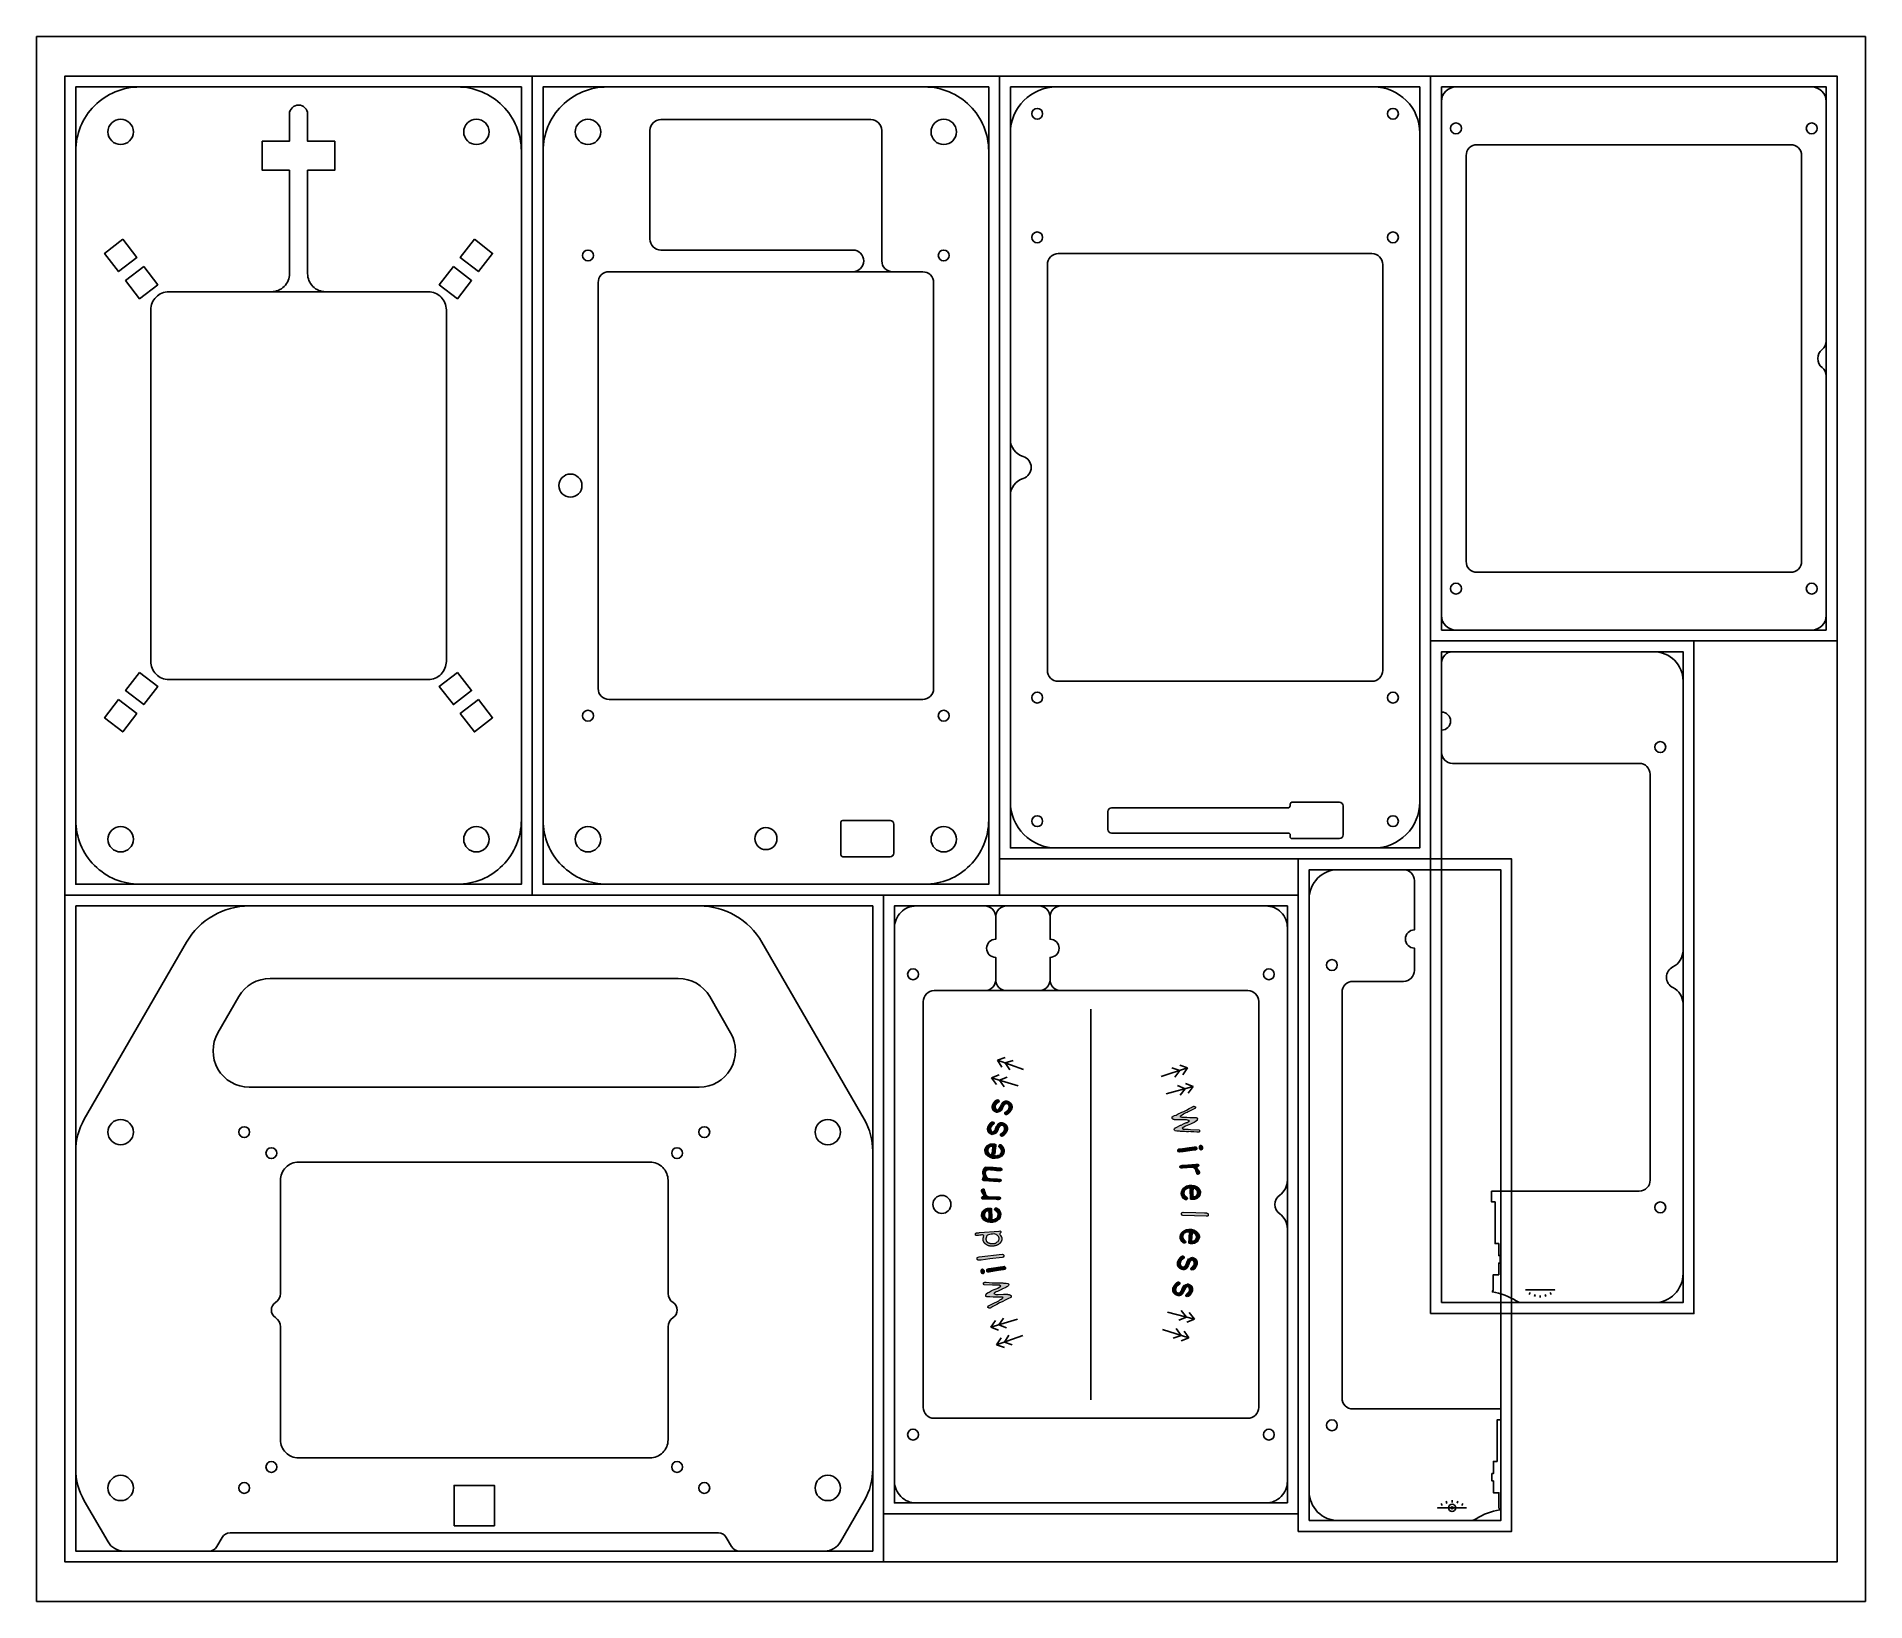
# Model space of a CAD drawing. Header units: millimetres. Extents: x 0 to 505, y 0 to 432.
import ezdxf

# ---------------------------------------------------------------- set-up
doc = ezdxf.new("R2010")
doc.units = ezdxf.units.MM
doc.header["$MEASUREMENT"] = 0
for name, color, linetype in [('DEFAULT', 4, 'Continuous'), ('LAYER A', 7, 'Continuous'), ('LAYER B', 7, 'Continuous'), ('LAYER C', 7, 'Continuous'), ('LAYER D', 7, 'Continuous'), ('LAYER E', 7, 'Continuous'), ('LAYER F', 7, 'Continuous'), ('LAYER G', 7, 'Continuous')]:
    doc.layers.add(name, color=color, linetype=linetype)

msp = doc.modelspace()

# ---------------------------------------------------------------- hatches: boundary and pattern name
at = {"layer": 'DEFAULT', "extrusion": (0, 0, -1)}
for points in [[(-268.53, 137.79), (-268.57, 137.76), (-268.6, 137.74), (-268.63, 137.71), (-268.66, 137.69), (-268.7, 137.66), (-268.73, 137.63), (-268.76, 137.6), (-268.79, 137.57), (-268.81, 137.54), (-268.84, 137.51), (-268.87, 137.48), (-268.89, 137.45), (-268.92, 137.42), (-268.94, 137.39), (-268.97, 137.35), (-268.99, 137.32), (-269.01, 137.29), (-269.03, 137.25), (-269.05, 137.22), (-269.07, 137.18), (-269.09, 137.14), (-269.11, 137.11), (-269.13, 137.07), (-269.14, 137.03), (-269.16, 137), (-269.17, 136.96), (-269.19, 136.92), (-269.2, 136.88), (-269.21, 136.84), (-269.22, 136.8), (-269.24, 136.76), (-269.24, 136.72), (-269.25, 136.68), (-269.26, 136.64), (-269.27, 136.6), (-269.27, 136.56), (-269.28, 136.52), (-269.28, 136.47), (-269.28, 136.43), (-269.28, 136.39), (-269.28, 136.35), (-269.28, 136.31), (-269.27, 136.26), (-269.27, 136.22), (-269.26, 136.18), (-269.25, 136.13), (-269.24, 136.09), (-269.23, 136.05), (-269.23, 136.02), (-269.22, 135.99), (-269.21, 135.96), (-269.2, 135.93), (-269.19, 135.89), (-269.17, 135.86), (-269.16, 135.83), (-269.14, 135.79), (-269.13, 135.76), (-269.11, 135.72), (-269.07, 135.65), (-269.03, 135.58), (-268.98, 135.5), (-268.93, 135.42), (-268.88, 135.34), (-268.83, 135.26), (-268.78, 135.19), (-268.72, 135.11), (-268.66, 135.04), (-268.6, 134.97), (-268.54, 134.9), (-268.48, 134.83), (-268.42, 134.76), (-268.35, 134.7), (-268.29, 134.64), (-268.22, 134.58), (-268.16, 134.53), (-268.13, 134.5), (-268.09, 134.48), (-268.06, 134.45), (-268.03, 134.43), (-267.99, 134.41), (-267.96, 134.39), (-267.95, 134.38), (-267.93, 134.37), (-267.91, 134.36), (-267.9, 134.35), (-267.88, 134.35), (-267.87, 134.34), (-267.85, 134.33), (-267.84, 134.33), (-267.82, 134.32), (-267.8, 134.32), (-267.79, 134.31), (-267.78, 134.31), (-267.76, 134.3), (-267.75, 134.3), (-267.73, 134.3), (-267.72, 134.29), (-267.7, 134.29), (-267.69, 134.29), (-267.67, 134.29), (-267.66, 134.29), (-267.65, 134.29), (-267.63, 134.29), (-267.62, 134.29), (-267.6, 134.29), (-267.59, 134.29), (-267.58, 134.29), (-267.56, 134.3), (-267.55, 134.3), (-267.54, 134.3), (-267.54, 134.3), (-267.53, 134.31), (-267.52, 134.31), (-267.51, 134.31), (-267.5, 134.32), (-267.5, 134.32), (-267.49, 134.32), (-267.48, 134.33), (-267.47, 134.33), (-267.47, 134.34), (-267.46, 134.34), (-267.45, 134.35), (-267.45, 134.35), (-267.44, 134.36), (-267.43, 134.36), (-267.43, 134.37), (-267.42, 134.37), (-267.41, 134.38), (-267.41, 134.39), (-267.4, 134.39), (-267.39, 134.4), (-267.39, 134.41), (-267.38, 134.41), (-267.37, 134.42), (-267.37, 134.43), (-267.36, 134.44), (-267.35, 134.45), (-267.35, 134.46), (-267.34, 134.46), (-267.33, 134.48), (-267.32, 134.5), (-267.31, 134.51), (-267.31, 134.52), (-267.31, 134.53), (-267.3, 134.54), (-267.3, 134.55), (-267.29, 134.56), (-267.29, 134.57), (-267.29, 134.58), (-267.28, 134.58), (-267.28, 134.59), (-267.28, 134.6), (-267.27, 134.61), (-267.27, 134.62), (-267.27, 134.63), (-267.27, 134.64), (-267.27, 134.65), (-267.26, 134.66), (-267.26, 134.66), (-267.26, 134.67), (-267.26, 134.68), (-267.26, 134.69), (-267.26, 134.7), (-267.26, 134.71), (-267.26, 134.71), (-267.26, 134.72), (-267.26, 134.73), (-267.27, 134.74), (-267.27, 134.75), (-267.27, 134.76), (-267.27, 134.76), (-267.27, 134.78), (-267.28, 134.8), (-267.28, 134.81), (-267.29, 134.83), (-267.3, 134.84), (-267.3, 134.86), (-267.31, 134.87), (-267.31, 134.89), (-267.32, 134.9), (-267.33, 134.91), (-267.34, 134.93), (-267.34, 134.93), (-267.34, 134.94), (-267.35, 134.94), (-267.35, 134.95), (-267.36, 134.96), (-267.36, 134.96), (-267.37, 134.97), (-267.37, 134.97), (-267.37, 134.98), (-267.38, 134.98), (-267.39, 134.99), (-267.4, 135), (-267.41, 135.01), (-267.42, 135.02), (-267.43, 135.03), (-267.44, 135.04), (-267.46, 135.06), (-267.49, 135.08), (-267.51, 135.1), (-267.54, 135.12), (-267.66, 135.19), (-267.67, 135.19), (-267.68, 135.2), (-267.69, 135.21), (-267.7, 135.21), (-267.73, 135.22), (-267.76, 135.24), (-267.78, 135.25), (-267.8, 135.27), (-267.83, 135.28), (-267.85, 135.3), (-267.88, 135.31), (-267.9, 135.33), (-267.93, 135.35), (-267.95, 135.37), (-267.98, 135.39), (-268, 135.41), (-268.05, 135.45), (-268.1, 135.49), (-268.14, 135.54), (-268.16, 135.55), (-268.17, 135.57), (-268.18, 135.58), (-268.19, 135.59), (-268.2, 135.61), (-268.21, 135.62), (-268.22, 135.64), (-268.23, 135.65), (-268.24, 135.67), (-268.25, 135.68), (-268.26, 135.7), (-268.27, 135.72), (-268.28, 135.74), (-268.29, 135.75), (-268.31, 135.79), (-268.33, 135.83), (-268.35, 135.87), (-268.36, 135.91), (-268.38, 135.95), (-268.39, 136), (-268.41, 136.05), (-268.42, 136.09), (-268.43, 136.14), (-268.44, 136.19), (-268.45, 136.24), (-268.46, 136.28), (-268.47, 136.33), (-268.47, 136.38), (-268.47, 136.42), (-268.47, 136.47), (-268.47, 136.52), (-268.47, 136.54), (-268.47, 136.56), (-268.47, 136.58), (-268.47, 136.61), (-268.47, 136.63), (-268.46, 136.65), (-268.46, 136.67), (-268.45, 136.69), (-268.45, 136.72), (-268.44, 136.74), (-268.44, 136.76), (-268.43, 136.78), (-268.43, 136.8), (-268.42, 136.82), (-268.41, 136.84), (-268.4, 136.86), (-268.39, 136.88), (-268.39, 136.9), (-268.38, 136.92), (-268.37, 136.94), (-268.35, 136.95), (-268.34, 136.97), (-268.33, 136.99), (-268.32, 137.01), (-268.31, 137.02), (-268.29, 137.04), (-268.28, 137.06), (-268.26, 137.07), (-268.25, 137.09), (-268.23, 137.11), (-268.22, 137.12), (-268.2, 137.14), (-268.18, 137.15), (-268.17, 137.16), (-268.16, 137.17), (-268.15, 137.17), (-268.14, 137.18), (-268.13, 137.19), (-268.1, 137.21), (-268.08, 137.22), (-268.06, 137.23), (-268.04, 137.24), (-268.02, 137.25), (-267.99, 137.26), (-267.97, 137.27), (-267.94, 137.28), (-267.91, 137.29), (-267.89, 137.3), (-267.86, 137.31), (-267.83, 137.31), (-267.82, 137.32), (-267.8, 137.32), (-267.79, 137.32), (-267.77, 137.32), (-267.76, 137.33), (-267.74, 137.33), (-267.73, 137.33), (-267.72, 137.33), (-267.7, 137.33), (-267.69, 137.33), (-267.67, 137.33), (-267.66, 137.33), (-267.65, 137.33), (-267.63, 137.33), (-267.62, 137.33), (-267.6, 137.33), (-267.59, 137.32), (-267.58, 137.32), (-267.56, 137.32), (-267.55, 137.31), (-267.54, 137.31), (-267.52, 137.31), (-267.51, 137.3), (-267.5, 137.3), (-267.48, 137.29), (-267.47, 137.29), (-267.46, 137.28), (-267.45, 137.27), (-267.43, 137.27), (-267.42, 137.26), (-267.41, 137.25), (-267.39, 137.25), (-267.37, 137.23), (-267.34, 137.21), (-267.32, 137.2), (-267.3, 137.18), (-267.27, 137.16), (-267.25, 137.14), (-267.23, 137.12), (-267.2, 137.1), (-267.18, 137.08), (-267.16, 137.06), (-267.14, 137.04), (-267.12, 137.01), (-267.1, 136.99), (-267.08, 136.97), (-267.06, 136.94), (-267.04, 136.92), (-267, 136.86), (-266.96, 136.81), (-266.93, 136.75), (-266.89, 136.7), (-266.86, 136.64), (-266.83, 136.59), (-266.8, 136.53), (-266.77, 136.47), (-266.72, 136.35), (-266.7, 136.3), (-266.68, 136.25), (-266.66, 136.19), (-266.65, 136.15), (-266.63, 136.1), (-266.62, 136.05), (-266.62, 136.05), (-266.62, 136.05), (-266.62, 136.04), (-266.62, 136.03), (-266.61, 136.02), (-266.61, 136.01), (-266.59, 135.98), (-266.58, 135.94), (-266.54, 135.85), (-266.49, 135.76), (-266.4, 135.59), (-266.38, 135.55), (-266.37, 135.53), (-266.36, 135.51), (-266.35, 135.5), (-266.34, 135.49), (-266.33, 135.48), (-266.33, 135.47), (-266.32, 135.47), (-266.32, 135.46), (-266.3, 135.44), (-266.29, 135.42), (-266.27, 135.4), (-266.25, 135.38), (-266.24, 135.36), (-266.22, 135.35), (-266.21, 135.33), (-266.19, 135.32), (-266.18, 135.31), (-266.17, 135.3), (-266.17, 135.3), (-266.16, 135.29), (-266.15, 135.29), (-266.14, 135.28), (-266.13, 135.27), (-266.13, 135.27), (-266.12, 135.26), (-266.11, 135.26), (-266.1, 135.25), (-266.09, 135.25), (-266.08, 135.25), (-266.08, 135.24), (-266.07, 135.24), (-266.06, 135.24), (-265.99, 135.21), (-265.92, 135.19), (-265.84, 135.16), (-265.61, 135.09), (-265.59, 135.09), (-265.57, 135.08), (-265.55, 135.08), (-265.54, 135.07), (-265.52, 135.07), (-265.5, 135.06), (-265.48, 135.05), (-265.3, 134.97), (-265.16, 134.91), (-265.15, 134.9), (-265.14, 134.9), (-265.14, 134.9), (-265.13, 134.89), (-265.12, 134.89), (-265.12, 134.89), (-265.11, 134.89), (-265.1, 134.89), (-265.1, 134.88), (-265.09, 134.88), (-265.08, 134.88), (-265.07, 134.88), (-265.07, 134.88), (-265.06, 134.88), (-265.05, 134.88), (-265.04, 134.88), (-265.04, 134.88), (-265.03, 134.88), (-265.02, 134.88), (-265.01, 134.88), (-265.01, 134.88), (-265, 134.88), (-264.99, 134.88), (-264.98, 134.88), (-264.97, 134.88), (-264.97, 134.88), (-264.96, 134.88), (-264.94, 134.89), (-264.92, 134.89), (-264.91, 134.9), (-264.89, 134.9), (-264.88, 134.9), (-264.87, 134.91), (-264.86, 134.91), (-264.84, 134.92), (-264.83, 134.92), (-264.82, 134.93), (-264.81, 134.93), (-264.8, 134.94), (-264.8, 134.94), (-264.79, 134.94), (-264.79, 134.94), (-264.78, 134.95), (-264.78, 134.95), (-264.78, 134.95), (-264.77, 134.96), (-264.77, 134.96), (-264.76, 134.96), (-264.76, 134.97), (-264.75, 134.97), (-264.75, 134.97), (-264.75, 134.98), (-264.73, 134.99), (-264.71, 135.01), (-264.7, 135.02), (-264.68, 135.04), (-264.66, 135.05), (-264.64, 135.06), (-264.62, 135.08), (-264.6, 135.09), (-264.59, 135.1), (-264.59, 135.11), (-264.58, 135.12), (-264.57, 135.12), (-264.56, 135.13), (-264.56, 135.13), (-264.56, 135.13), (-264.55, 135.14), (-264.55, 135.14), (-264.54, 135.14), (-264.54, 135.14), (-264.53, 135.15), (-264.52, 135.16), (-264.5, 135.17), (-264.48, 135.18), (-264.45, 135.19), (-264.43, 135.2), (-264.4, 135.21), (-264.38, 135.23), (-264.36, 135.24), (-264.33, 135.25), (-264.31, 135.27), (-264.29, 135.28), (-264.27, 135.3), (-264.25, 135.32), (-264.23, 135.34), (-264.21, 135.35), (-264.19, 135.37), (-264.17, 135.39), (-264.15, 135.41), (-264.13, 135.44), (-264.11, 135.46), (-264.09, 135.48), (-264.08, 135.5), (-264.06, 135.53), (-264.05, 135.55), (-264.03, 135.58), (-264.01, 135.6), (-264, 135.63), (-263.99, 135.65), (-263.97, 135.68), (-263.96, 135.7), (-263.95, 135.73), (-263.93, 135.76), (-263.92, 135.78), (-263.91, 135.81), (-263.9, 135.84), (-263.89, 135.86), (-263.88, 135.89), (-263.87, 135.92), (-263.86, 135.95), (-263.85, 135.98), (-263.85, 136.01), (-263.84, 136.03), (-263.83, 136.06), (-263.83, 136.09), (-263.82, 136.12), (-263.81, 136.15), (-263.81, 136.18), (-263.81, 136.21), (-263.8, 136.24), (-263.8, 136.27), (-263.79, 136.33), (-263.79, 136.36), (-263.79, 136.39), (-263.79, 136.42), (-263.79, 136.45), (-263.79, 136.48), (-263.79, 136.51), (-263.8, 136.54), (-263.8, 136.57), (-263.8, 136.6), (-263.8, 136.63), (-263.81, 136.66), (-263.81, 136.69), (-263.82, 136.72), (-263.82, 136.75), (-263.83, 136.78), (-263.84, 136.81), (-263.85, 136.86), (-263.87, 136.92), (-263.89, 136.98), (-263.91, 137.04), (-263.93, 137.09), (-263.96, 137.15), (-263.98, 137.21), (-264.01, 137.28), (-264.04, 137.34), (-264.08, 137.4), (-264.11, 137.46), (-264.15, 137.52), (-264.18, 137.58), (-264.22, 137.63), (-264.26, 137.69), (-264.31, 137.75), (-264.35, 137.8), (-264.39, 137.86), (-264.44, 137.91), (-264.48, 137.96), (-264.53, 138.01), (-264.58, 138.06), (-264.63, 138.1), (-264.68, 138.15), (-264.7, 138.17), (-264.72, 138.19), (-264.75, 138.21), (-264.77, 138.23), (-264.8, 138.25), (-264.82, 138.27), (-264.85, 138.29), (-264.88, 138.31), (-264.9, 138.32), (-264.93, 138.34), (-264.95, 138.35), (-264.98, 138.37), (-265, 138.38), (-265.03, 138.39), (-265.05, 138.4), (-265.08, 138.42), (-265.09, 138.42), (-265.11, 138.42), (-265.12, 138.43), (-265.13, 138.43), (-265.15, 138.43), (-265.16, 138.43), (-265.17, 138.44), (-265.19, 138.44), (-265.2, 138.44), (-265.21, 138.44), (-265.23, 138.44), (-265.24, 138.44), (-265.25, 138.44), (-265.27, 138.44), (-265.28, 138.44), (-265.29, 138.44), (-265.35, 138.43), (-265.4, 138.42), (-265.45, 138.41), (-265.51, 138.4), (-265.51, 138.4), (-265.51, 138.4), (-265.51, 138.4), (-265.52, 138.39), (-265.52, 138.39), (-265.52, 138.39), (-265.53, 138.39), (-265.53, 138.39), (-265.53, 138.39), (-265.53, 138.39), (-265.54, 138.39), (-265.54, 138.38), (-265.54, 138.38), (-265.54, 138.38), (-265.55, 138.38), (-265.55, 138.38), (-265.55, 138.38), (-265.56, 138.37), (-265.56, 138.37), (-265.56, 138.37), (-265.56, 138.37), (-265.57, 138.37), (-265.57, 138.36), (-265.57, 138.36), (-265.58, 138.36), (-265.58, 138.35), (-265.59, 138.35), (-265.59, 138.34), (-265.59, 138.34), (-265.6, 138.33), (-265.6, 138.33), (-265.61, 138.32), (-265.61, 138.31), (-265.62, 138.31), (-265.62, 138.3), (-265.62, 138.29), (-265.63, 138.28), (-265.63, 138.28), (-265.64, 138.27), (-265.64, 138.26), (-265.65, 138.24), (-265.66, 138.23), (-265.66, 138.22), (-265.66, 138.21), (-265.66, 138.2), (-265.67, 138.19), (-265.67, 138.18), (-265.67, 138.17), (-265.67, 138.16), (-265.68, 138.15), (-265.68, 138.14), (-265.68, 138.13), (-265.68, 138.12), (-265.68, 138.11), (-265.68, 138.1), (-265.69, 138.09), (-265.69, 138.08), (-265.69, 138.07), (-265.69, 138.06), (-265.69, 138.05), (-265.69, 138.04), (-265.69, 138.03), (-265.69, 138.02), (-265.69, 138.01), (-265.69, 138), (-265.69, 137.99), (-265.68, 137.98), (-265.68, 137.97), (-265.68, 137.96), (-265.68, 137.95), (-265.68, 137.93), (-265.67, 137.91), (-265.67, 137.91), (-265.67, 137.91), (-265.67, 137.9), (-265.67, 137.9), (-265.67, 137.9), (-265.66, 137.89), (-265.66, 137.89), (-265.66, 137.89), (-265.66, 137.88), (-265.65, 137.87), (-265.65, 137.86), (-265.64, 137.85), (-265.64, 137.85), (-265.64, 137.85), (-265.64, 137.85), (-265.64, 137.84), (-265.64, 137.84), (-265.63, 137.84), (-265.63, 137.83), (-265.63, 137.83), (-265.63, 137.83), (-265.62, 137.82), (-265.62, 137.82), (-265.61, 137.81), (-265.6, 137.8), (-265.6, 137.8), (-265.59, 137.79), (-265.58, 137.79), (-265.57, 137.77), (-265.23, 137.5), (-265.18, 137.47), (-265.14, 137.43), (-265.09, 137.39), (-265.05, 137.35), (-265, 137.31), (-264.96, 137.26), (-264.91, 137.21), (-264.87, 137.17), (-264.85, 137.14), (-264.82, 137.12), (-264.8, 137.09), (-264.78, 137.06), (-264.77, 137.03), (-264.75, 137.01), (-264.73, 136.98), (-264.72, 136.95), (-264.7, 136.92), (-264.69, 136.88), (-264.67, 136.85), (-264.66, 136.82), (-264.65, 136.78), (-264.64, 136.75), (-264.63, 136.71), (-264.62, 136.68), (-264.62, 136.67), (-264.61, 136.65), (-264.61, 136.64), (-264.61, 136.63), (-264.61, 136.61), (-264.61, 136.6), (-264.61, 136.59), (-264.61, 136.57), (-264.61, 136.56), (-264.61, 136.54), (-264.61, 136.52), (-264.61, 136.51), (-264.61, 136.47), (-264.61, 136.43), (-264.62, 136.4), (-264.63, 136.36), (-264.63, 136.32), (-264.64, 136.28), (-264.65, 136.24), (-264.67, 136.2), (-264.68, 136.16), (-264.69, 136.12), (-264.71, 136.09), (-264.73, 136.05), (-264.74, 136.01), (-264.76, 135.98), (-264.78, 135.94), (-264.8, 135.91), (-264.82, 135.87), (-264.85, 135.84), (-264.85, 135.83), (-264.86, 135.83), (-264.86, 135.82), (-264.87, 135.81), (-264.88, 135.8), (-264.88, 135.8), (-264.89, 135.79), (-264.89, 135.78), (-264.9, 135.78), (-264.91, 135.77), (-264.91, 135.76), (-264.92, 135.76), (-264.93, 135.75), (-264.94, 135.75), (-264.94, 135.74), (-264.95, 135.74), (-264.96, 135.73), (-264.96, 135.73), (-264.97, 135.72), (-264.98, 135.72), (-264.99, 135.71), (-264.99, 135.71), (-265, 135.71), (-265.01, 135.7), (-265.02, 135.7), (-265.03, 135.7), (-265.03, 135.69), (-265.04, 135.69), (-265.05, 135.69), (-265.06, 135.68), (-265.07, 135.68), (-265.08, 135.68), (-265.09, 135.68), (-265.11, 135.67), (-265.12, 135.67), (-265.13, 135.67), (-265.15, 135.67), (-265.16, 135.67), (-265.18, 135.66), (-265.19, 135.66), (-265.2, 135.66), (-265.22, 135.66), (-265.23, 135.66), (-265.24, 135.67), (-265.26, 135.67), (-265.27, 135.67), (-265.28, 135.67), (-265.29, 135.67), (-265.31, 135.68), (-265.32, 135.68), (-265.33, 135.68), (-265.34, 135.69), (-265.36, 135.69), (-265.37, 135.7), (-265.38, 135.7), (-265.39, 135.71), (-265.4, 135.71), (-265.41, 135.72), (-265.43, 135.73), (-265.44, 135.73), (-265.45, 135.74), (-265.46, 135.75), (-265.47, 135.76), (-265.48, 135.77), (-265.52, 135.8), (-265.54, 135.82), (-265.56, 135.84), (-265.58, 135.86), (-265.6, 135.88), (-265.62, 135.9), (-265.64, 135.92), (-265.66, 135.94), (-265.67, 135.96), (-265.69, 135.98), (-265.71, 136), (-265.72, 136.02), (-265.74, 136.05), (-265.75, 136.07), (-265.77, 136.09), (-265.83, 136.19), (-265.89, 136.3), (-265.95, 136.41), (-266.01, 136.53), (-266.13, 136.78), (-266.26, 137.04), (-266.33, 137.17), (-266.4, 137.29), (-266.48, 137.4), (-266.55, 137.51), (-266.59, 137.57), (-266.61, 137.59), (-266.64, 137.62), (-266.66, 137.64), (-266.68, 137.67), (-266.7, 137.69), (-266.72, 137.72), (-266.74, 137.74), (-266.77, 137.76), (-266.79, 137.78), (-266.81, 137.8), (-266.84, 137.82), (-266.86, 137.84), (-266.88, 137.86), (-266.91, 137.88), (-266.93, 137.9), (-266.96, 137.92), (-266.98, 137.94), (-267.01, 137.95), (-267.04, 137.97), (-267.06, 137.98), (-267.09, 138), (-267.12, 138.01), (-267.15, 138.02), (-267.17, 138.03), (-267.2, 138.04), (-267.23, 138.05), (-267.26, 138.06), (-267.29, 138.07), (-267.32, 138.08), (-267.35, 138.09), (-267.37, 138.09), (-267.38, 138.1), (-267.42, 138.1), (-267.45, 138.11), (-267.48, 138.11), (-267.51, 138.11), (-267.55, 138.11), (-267.58, 138.11), (-267.62, 138.11), (-267.65, 138.11), (-267.69, 138.11), (-267.73, 138.1), (-267.76, 138.1), (-267.8, 138.09), (-267.84, 138.09), (-267.88, 138.08), (-267.92, 138.07), (-267.96, 138.06), (-268, 138.05), (-268.04, 138.03), (-268.08, 138.02), (-268.12, 138.01), (-268.16, 137.99), (-268.2, 137.98), (-268.24, 137.96), (-268.28, 137.94), (-268.31, 137.92), (-268.35, 137.9), (-268.39, 137.88), (-268.42, 137.86), (-268.46, 137.84), (-268.5, 137.81)], [(-320.26, 129.47), (-319.88, 129.5), (-318.62, 129.61), (-318.28, 129.64), (-318.07, 129.65), (-318.06, 129.65), (-318.06, 129.65), (-318.05, 129.65), (-318.04, 129.65), (-318.03, 129.65), (-318.03, 129.65), (-318.01, 129.65), (-317.99, 129.65), (-317.98, 129.64), (-317.96, 129.64), (-317.94, 129.64), (-317.94, 129.64), (-317.84, 129.62), (-317.76, 129.62), (-317.67, 129.62), (-317.43, 129.62), (-316.85, 129.64), (-316.24, 129.69), (-315.72, 129.71), (-315.69, 129.71), (-315.66, 129.71), (-315.63, 129.72), (-315.6, 129.72), (-315.57, 129.72), (-315.55, 129.73), (-315.52, 129.73), (-315.49, 129.74), (-315.46, 129.74), (-315.43, 129.75), (-315.4, 129.75), (-315.37, 129.76), (-315.34, 129.76), (-315.31, 129.76), (-315.28, 129.76), (-315.02, 129.77), (-314.77, 129.76), (-314.74, 129.76), (-314.7, 129.76), (-314.67, 129.76), (-314.64, 129.76), (-314.61, 129.77), (-314.58, 129.77), (-314.55, 129.77), (-314.52, 129.78), (-314.49, 129.78), (-314.46, 129.79), (-314.43, 129.8), (-314.4, 129.8), (-314.38, 129.81), (-314.35, 129.82), (-314.32, 129.83), (-314.29, 129.85), (-314.28, 129.85), (-314.28, 129.85), (-314.27, 129.85), (-314.27, 129.86), (-314.26, 129.86), (-314.26, 129.86), (-314.25, 129.87), (-314.24, 129.87), (-314.24, 129.87), (-314.23, 129.88), (-314.23, 129.88), (-314.22, 129.88), (-314.22, 129.89), (-314.21, 129.89), (-314.21, 129.89), (-314.2, 129.9), (-314.2, 129.9), (-314.2, 129.91), (-314.19, 129.91), (-314.19, 129.92), (-314.18, 129.92), (-314.18, 129.93), (-314.17, 129.93), (-314.17, 129.94), (-314.16, 129.94), (-314.16, 129.95), (-314.15, 129.96), (-314.14, 129.97), (-314.13, 129.98), (-314.13, 130), (-314.12, 130.01), (-314.11, 130.02), (-314.11, 130.04), (-314.1, 130.05), (-314.09, 130.06), (-314.09, 130.08), (-314.08, 130.09), (-314.08, 130.11), (-314.07, 130.12), (-314.07, 130.14), (-314.06, 130.16), (-314.06, 130.18), (-314.05, 130.19), (-314.05, 130.21), (-314.05, 130.23), (-314.05, 130.24), (-314.05, 130.25), (-314.04, 130.25), (-314.04, 130.26), (-314.04, 130.27), (-314.04, 130.28), (-314.04, 130.29), (-314.04, 130.29), (-314.04, 130.3), (-314.04, 130.31), (-314.04, 130.32), (-314.04, 130.33), (-314.04, 130.33), (-314.05, 130.34), (-314.05, 130.35), (-314.05, 130.36), (-314.05, 130.36), (-314.05, 130.37), (-314.05, 130.38), (-314.05, 130.38), (-314.06, 130.39), (-314.06, 130.4), (-314.06, 130.4), (-314.06, 130.41), (-314.07, 130.42), (-314.07, 130.42), (-314.07, 130.43), (-314.08, 130.44), (-314.08, 130.44), (-314.08, 130.45), (-314.09, 130.46), (-314.09, 130.46), (-314.1, 130.47), (-314.1, 130.47), (-314.1, 130.48), (-314.11, 130.49), (-314.12, 130.5), (-314.13, 130.51), (-314.14, 130.52), (-314.15, 130.53), (-314.16, 130.54), (-314.18, 130.56), (-314.19, 130.57), (-314.2, 130.58), (-314.22, 130.59), (-314.23, 130.6), (-314.25, 130.61), (-314.27, 130.62), (-314.28, 130.64), (-314.43, 130.72), (-314.5, 130.76), (-314.58, 130.8), (-314.63, 130.82), (-314.67, 130.84), (-314.71, 130.86), (-314.75, 130.88), (-314.79, 130.91), (-314.83, 130.93), (-314.87, 130.95), (-314.9, 130.98), (-314.92, 130.99), (-314.95, 131.01), (-314.97, 131.03), (-315, 131.04), (-315.02, 131.06), (-315.05, 131.07), (-315.07, 131.08), (-315.1, 131.1), (-315.15, 131.12), (-315.2, 131.15), (-315.26, 131.17), (-315.32, 131.19), (-315.56, 131.28), (-315.8, 131.37), (-315.86, 131.41), (-315.87, 131.42), (-315.88, 131.42), (-315.89, 131.43), (-315.9, 131.43), (-315.92, 131.45), (-315.94, 131.46), (-315.95, 131.47), (-315.96, 131.48), (-315.97, 131.49), (-315.99, 131.5), (-316.02, 131.52), (-316.03, 131.52), (-316.05, 131.53), (-316.12, 131.57), (-316.19, 131.61), (-316.26, 131.64), (-316.33, 131.67), (-316.4, 131.7), (-316.47, 131.73), (-316.53, 131.75), (-316.6, 131.77), (-316.67, 131.79), (-316.73, 131.82), (-316.8, 131.85), (-316.87, 131.88), (-316.95, 131.91), (-317.02, 131.94), (-317.09, 131.98), (-317.17, 132.02), (-317.17, 132.03), (-317.18, 132.03), (-317.18, 132.03), (-317.18, 132.03), (-317.19, 132.03), (-317.19, 132.04), (-317.19, 132.04), (-317.2, 132.04), (-317.2, 132.04), (-317.21, 132.04), (-317.22, 132.05), (-317.22, 132.05), (-317.24, 132.06), (-317.25, 132.06), (-317.26, 132.06), (-317.27, 132.07), (-317.28, 132.07), (-317.31, 132.08), (-317.34, 132.08), (-317.46, 132.11), (-317.48, 132.11), (-317.49, 132.11), (-317.51, 132.12), (-317.53, 132.12), (-317.54, 132.13), (-317.56, 132.13), (-317.57, 132.14), (-317.59, 132.14), (-317.74, 132.22), (-317.87, 132.3), (-317.89, 132.31), (-317.9, 132.32), (-317.92, 132.33), (-317.93, 132.35), (-317.96, 132.37), (-318, 132.4), (-318.25, 132.57), (-318.22, 132.59), (-318.18, 132.62), (-318.15, 132.64), (-318.12, 132.67), (-318.09, 132.69), (-318.05, 132.71), (-318.02, 132.73), (-318, 132.74), (-317.98, 132.74), (-317.97, 132.75), (-317.95, 132.76), (-317.93, 132.77), (-317.91, 132.77), (-317.9, 132.78), (-317.88, 132.79), (-317.86, 132.79), (-317.84, 132.8), (-317.82, 132.81), (-317.81, 132.81), (-317.79, 132.82), (-317.77, 132.82), (-317.75, 132.83), (-317.73, 132.83), (-317.71, 132.83), (-317.69, 132.84), (-317.62, 132.85), (-317.54, 132.86), (-317.46, 132.87), (-317.38, 132.88), (-317.22, 132.89), (-317.06, 132.89), (-316.33, 132.88), (-315.53, 132.85), (-314.8, 132.85), (-314.63, 132.85), (-314.54, 132.86), (-314.46, 132.86), (-314.38, 132.87), (-314.31, 132.88), (-314.23, 132.89), (-314.16, 132.9), (-314.09, 132.91), (-314.06, 132.92), (-314.02, 132.93), (-313.99, 132.94), (-313.96, 132.94), (-313.93, 132.95), (-313.9, 132.96), (-313.87, 132.97), (-313.84, 132.98), (-313.81, 132.99), (-313.79, 133.01), (-313.76, 133.02), (-313.73, 133.03), (-313.71, 133.04), (-313.68, 133.06), (-313.67, 133.06), (-313.66, 133.07), (-313.65, 133.08), (-313.64, 133.08), (-313.63, 133.09), (-313.62, 133.1), (-313.61, 133.11), (-313.6, 133.12), (-313.59, 133.12), (-313.58, 133.13), (-313.57, 133.14), (-313.56, 133.15), (-313.55, 133.16), (-313.54, 133.17), (-313.54, 133.18), (-313.53, 133.19), (-313.52, 133.2), (-313.52, 133.21), (-313.51, 133.22), (-313.5, 133.23), (-313.5, 133.24), (-313.49, 133.25), (-313.49, 133.26), (-313.48, 133.27), (-313.48, 133.28), (-313.47, 133.29), (-313.47, 133.3), (-313.46, 133.32), (-313.46, 133.33), (-313.46, 133.34), (-313.45, 133.35), (-313.45, 133.36), (-313.45, 133.39), (-313.45, 133.4), (-313.44, 133.41), (-313.44, 133.42), (-313.44, 133.43), (-313.44, 133.44), (-313.44, 133.45), (-313.44, 133.46), (-313.44, 133.47), (-313.44, 133.48), (-313.44, 133.49), (-313.44, 133.5), (-313.44, 133.51), (-313.44, 133.52), (-313.44, 133.53), (-313.45, 133.54), (-313.45, 133.55), (-313.45, 133.56), (-313.45, 133.57), (-313.45, 133.58), (-313.46, 133.59), (-313.46, 133.6), (-313.46, 133.6), (-313.47, 133.61), (-313.47, 133.62), (-313.47, 133.63), (-313.48, 133.64), (-313.48, 133.64), (-313.49, 133.65), (-313.49, 133.66), (-313.5, 133.67), (-313.51, 133.68), (-313.52, 133.69), (-313.53, 133.71), (-313.54, 133.72), (-313.55, 133.73), (-313.57, 133.75), (-313.58, 133.76), (-313.6, 133.77), (-313.61, 133.79), (-313.63, 133.8), (-313.65, 133.81), (-313.66, 133.82), (-313.68, 133.84), (-313.7, 133.85), (-313.72, 133.86), (-313.74, 133.87), (-313.79, 133.9), (-313.84, 133.92), (-313.89, 133.94), (-313.94, 133.97), (-313.99, 133.99), (-314.04, 134.01), (-314.1, 134.03), (-314.15, 134.05), (-314.21, 134.06), (-314.26, 134.08), (-314.31, 134.1), (-314.36, 134.12), (-314.4, 134.15), (-314.45, 134.17), (-314.49, 134.19), (-314.53, 134.21), (-314.82, 134.36), (-315.13, 134.51), (-315.44, 134.66), (-315.74, 134.82), (-315.76, 134.83), (-315.79, 134.84), (-315.82, 134.86), (-315.84, 134.87), (-315.87, 134.88), (-315.89, 134.89), (-315.92, 134.9), (-315.95, 134.91), (-316.06, 134.95), (-316.17, 135), (-316.29, 135.05), (-316.41, 135.09), (-316.43, 135.1), (-316.46, 135.11), (-316.49, 135.12), (-316.52, 135.14), (-316.55, 135.15), (-316.58, 135.17), (-316.61, 135.19), (-316.64, 135.2), (-316.82, 135.31), (-317.01, 135.41), (-317.19, 135.51), (-317.39, 135.6), (-317.77, 135.79), (-318.16, 135.99), (-318.24, 136.04), (-318.32, 136.08), (-318.41, 136.12), (-318.5, 136.16), (-318.58, 136.19), (-318.67, 136.23), (-318.75, 136.28), (-318.84, 136.32), (-318.91, 136.37), (-318.97, 136.42), (-318.99, 136.43), (-319.01, 136.45), (-319.02, 136.46), (-319.04, 136.47), (-319.06, 136.48), (-319.08, 136.49), (-319.1, 136.5), (-319.25, 136.58), (-319.27, 136.59), (-319.29, 136.59), (-319.3, 136.6), (-319.32, 136.61), (-319.33, 136.61), (-319.35, 136.62), (-319.37, 136.62), (-319.39, 136.63), (-319.39, 136.63), (-319.4, 136.63), (-319.41, 136.63), (-319.42, 136.63), (-319.43, 136.63), (-319.44, 136.63), (-319.44, 136.63), (-319.45, 136.63), (-319.46, 136.63), (-319.47, 136.63), (-319.48, 136.63), (-319.49, 136.63), (-319.5, 136.63), (-319.51, 136.63), (-319.52, 136.62), (-319.53, 136.62), (-319.54, 136.62), (-319.55, 136.62), (-319.56, 136.62), (-319.57, 136.61), (-319.58, 136.61), (-319.59, 136.61), (-319.61, 136.6), (-319.63, 136.59), (-319.65, 136.58), (-319.67, 136.57), (-319.69, 136.56), (-319.71, 136.55), (-319.73, 136.54), (-319.75, 136.53), (-319.77, 136.52), (-319.78, 136.51), (-319.79, 136.51), (-319.79, 136.5), (-319.8, 136.5), (-319.81, 136.49), (-319.81, 136.49), (-319.82, 136.48), (-319.83, 136.47), (-319.83, 136.47), (-319.84, 136.46), (-319.84, 136.46), (-319.85, 136.45), (-319.85, 136.45), (-319.86, 136.44), (-319.86, 136.44), (-319.86, 136.44), (-319.86, 136.43), (-319.86, 136.43), (-319.87, 136.43), (-319.87, 136.43), (-319.87, 136.42), (-319.87, 136.42), (-319.87, 136.42), (-319.87, 136.41), (-319.88, 136.41), (-319.88, 136.41), (-319.88, 136.41), (-319.88, 136.4), (-319.88, 136.4), (-319.88, 136.4), (-319.88, 136.39), (-319.88, 136.39), (-319.88, 136.39), (-319.89, 136.39), (-319.89, 136.38), (-319.89, 136.38), (-319.89, 136.37), (-319.89, 136.37), (-319.89, 136.36), (-319.89, 136.36), (-319.89, 136.35), (-319.89, 136.35), (-319.89, 136.34), (-319.89, 136.34), (-319.89, 136.33), (-319.89, 136.33), (-319.89, 136.32), (-319.89, 136.31), (-319.88, 136.29), (-319.88, 136.28), (-319.88, 136.27), (-319.87, 136.25), (-319.87, 136.23), (-319.87, 136.22), (-319.86, 136.2), (-319.85, 136.17), (-319.84, 136.13), (-319.82, 136.1), (-319.82, 136.09), (-319.81, 136.07), (-319.81, 136.06), (-319.8, 136.05), (-319.79, 136.04), (-319.79, 136.03), (-319.79, 136.03), (-319.78, 136.02), (-319.78, 136.02), (-319.78, 136.01), (-319.77, 136.01), (-319.77, 136.01), (-319.77, 136), (-319.77, 136), (-319.76, 136), (-319.76, 136), (-319.76, 136), (-319.76, 135.99), (-319.76, 135.99), (-319.76, 135.99), (-319.76, 135.99), (-319.76, 135.99), (-319.67, 135.94), (-319.57, 135.89), (-319.36, 135.78), (-318.27, 135.27), (-317.66, 134.99), (-317.07, 134.7), (-316.49, 134.4), (-316.36, 134.32), (-316.23, 134.25), (-316.11, 134.17), (-316.05, 134.13), (-315.99, 134.09), (-315.94, 134.05), (-315.88, 134.01), (-315.83, 133.97), (-315.78, 133.93), (-315.74, 133.89), (-315.69, 133.85), (-315.65, 133.81), (-315.61, 133.77), (-315.7, 133.73), (-315.79, 133.71), (-315.87, 133.68), (-315.95, 133.66), (-316.03, 133.64), (-316.06, 133.64), (-316.1, 133.63), (-316.13, 133.63), (-316.17, 133.62), (-316.2, 133.62), (-316.23, 133.61), (-316.35, 133.61), (-316.4, 133.6), (-316.46, 133.6), (-316.52, 133.6), (-316.57, 133.61), (-316.62, 133.61), (-316.67, 133.61), (-316.88, 133.62), (-317.07, 133.63), (-317.12, 133.64), (-317.17, 133.64), (-317.22, 133.64), (-317.27, 133.64), (-317.32, 133.63), (-317.37, 133.63), (-317.42, 133.63), (-317.47, 133.62), (-317.7, 133.6), (-317.93, 133.59), (-318.16, 133.58), (-318.38, 133.57), (-318.61, 133.57), (-318.84, 133.55), (-319.07, 133.54), (-319.3, 133.52), (-319.35, 133.52), (-319.39, 133.51), (-319.43, 133.51), (-319.47, 133.51), (-319.52, 133.51), (-319.56, 133.52), (-319.61, 133.52), (-319.66, 133.52), (-319.71, 133.53), (-319.75, 133.53), (-319.8, 133.53), (-319.85, 133.53), (-319.9, 133.53), (-319.94, 133.53), (-319.99, 133.52), (-320.04, 133.52), (-320.08, 133.51), (-320.1, 133.51), (-320.11, 133.5), (-320.13, 133.5), (-320.15, 133.49), (-320.17, 133.49), (-320.18, 133.48), (-320.2, 133.48), (-320.22, 133.47), (-320.23, 133.47), (-320.25, 133.46), (-320.26, 133.45), (-320.27, 133.45), (-320.29, 133.44), (-320.3, 133.43), (-320.3, 133.43), (-320.31, 133.42), (-320.32, 133.42), (-320.32, 133.41), (-320.33, 133.41), (-320.33, 133.4), (-320.34, 133.4), (-320.34, 133.39), (-320.35, 133.39), (-320.35, 133.38), (-320.36, 133.38), (-320.36, 133.37), (-320.37, 133.37), (-320.37, 133.36), (-320.38, 133.35), (-320.38, 133.35), (-320.38, 133.34), (-320.39, 133.33), (-320.39, 133.33), (-320.39, 133.32), (-320.4, 133.31), (-320.4, 133.3), (-320.4, 133.3), (-320.41, 133.29), (-320.41, 133.28), (-320.41, 133.27), (-320.41, 133.26), (-320.42, 133.25), (-320.42, 133.25), (-320.42, 133.24), (-320.42, 133.23), (-320.43, 133.22), (-320.43, 133.22), (-320.43, 133.21), (-320.43, 133.21), (-320.43, 133.21), (-320.43, 133.21), (-320.43, 133.2), (-320.43, 133.2), (-320.43, 133.2), (-320.43, 133.19), (-320.43, 133.18), (-320.43, 133.18), (-320.43, 133.17), (-320.43, 133.16), (-320.42, 133.15), (-320.42, 133.13), (-320.42, 133.11), (-320.41, 133.09), (-320.41, 133.07), (-320.4, 133.05), (-320.39, 133), (-320.38, 132.95), (-320.36, 132.91), (-320.32, 132.81), (-320.31, 132.76), (-320.29, 132.72), (-320.28, 132.7), (-320.27, 132.68), (-320.26, 132.66), (-320.25, 132.66), (-320.25, 132.65), (-320.25, 132.64), (-320.24, 132.63), (-320.24, 132.63), (-320.23, 132.62), (-320.23, 132.62), (-320.23, 132.61), (-320.23, 132.61), (-320.22, 132.61), (-320.22, 132.61), (-320.22, 132.6), (-320.19, 132.57), (-320.16, 132.55), (-320.14, 132.52), (-320.11, 132.5), (-320.08, 132.47), (-320.05, 132.45), (-320.03, 132.43), (-320.01, 132.42), (-320, 132.41), (-319.97, 132.4), (-319.94, 132.38), (-319.92, 132.36), (-319.89, 132.35), (-319.86, 132.33), (-319.83, 132.32), (-319.8, 132.31), (-319.77, 132.29), (-319.7, 132.26), (-319.64, 132.24), (-319.58, 132.21), (-319.51, 132.18), (-319.38, 132.13), (-319.24, 132.07), (-319.15, 132.02), (-319.06, 131.98), (-318.98, 131.94), (-318.89, 131.89), (-318.81, 131.84), (-318.73, 131.8), (-318.64, 131.75), (-318.55, 131.71), (-318.06, 131.52), (-317.42, 131.26), (-317.26, 131.19), (-317.1, 131.11), (-316.94, 131.04), (-316.78, 130.96), (-316.71, 130.92), (-316.67, 130.9), (-316.63, 130.88), (-316.6, 130.85), (-316.56, 130.83), (-316.53, 130.81), (-316.5, 130.79), (-316.47, 130.76), (-316.43, 130.74), (-316.4, 130.71), (-316.37, 130.69), (-316.34, 130.67), (-316.31, 130.64), (-316.29, 130.61), (-316.26, 130.59), (-316.45, 130.42), (-316.45, 130.41), (-316.46, 130.4), (-316.47, 130.4), (-316.48, 130.39), (-316.49, 130.38), (-316.5, 130.38), (-316.51, 130.37), (-316.52, 130.37), (-316.52, 130.36), (-316.53, 130.36), (-316.54, 130.35), (-316.55, 130.35), (-316.56, 130.34), (-316.57, 130.34), (-316.58, 130.34), (-316.59, 130.33), (-316.61, 130.33), (-316.63, 130.32), (-316.65, 130.32), (-316.66, 130.31), (-316.68, 130.3), (-316.7, 130.3), (-316.72, 130.3), (-316.74, 130.29), (-316.76, 130.29), (-316.78, 130.29), (-316.8, 130.28), (-316.82, 130.28), (-316.84, 130.28), (-316.86, 130.28), (-316.89, 130.28), (-316.91, 130.28), (-317.08, 130.28), (-317.25, 130.28), (-317.42, 130.29), (-317.59, 130.3), (-317.62, 130.3), (-317.66, 130.31), (-317.69, 130.31), (-317.73, 130.31), (-317.76, 130.31), (-317.8, 130.3), (-317.83, 130.3), (-317.87, 130.29), (-317.98, 130.28), (-318.13, 130.28), (-318.53, 130.26), (-319.49, 130.23), (-320.58, 130.18), (-320.65, 130.17), (-320.72, 130.16), (-320.74, 130.16), (-320.77, 130.16), (-320.79, 130.15), (-320.81, 130.15), (-320.82, 130.15), (-320.83, 130.14), (-320.84, 130.14), (-320.84, 130.14), (-320.85, 130.14), (-320.85, 130.14), (-320.86, 130.14), (-320.86, 130.13), (-320.86, 130.13), (-320.86, 130.13), (-320.87, 130.13), (-320.87, 130.13), (-320.87, 130.13), (-320.88, 130.13), (-320.88, 130.12), (-320.89, 130.12), (-320.89, 130.12), (-320.89, 130.12), (-320.9, 130.11), (-320.9, 130.11), (-320.91, 130.11), (-320.91, 130.11), (-320.91, 130.1), (-320.92, 130.1), (-320.92, 130.1), (-320.92, 130.09), (-320.93, 130.09), (-320.93, 130.09), (-320.93, 130.08), (-320.94, 130.08), (-320.94, 130.08), (-320.94, 130.07), (-320.95, 130.07), (-320.95, 130.07), (-320.95, 130.06), (-320.96, 130.06), (-320.97, 130.05), (-320.97, 130.04), (-320.98, 130.03), (-320.98, 130.02), (-320.99, 130.01), (-320.99, 130), (-321, 129.99), (-321, 129.98), (-321.01, 129.97), (-321.01, 129.96), (-321.02, 129.95), (-321.02, 129.94), (-321.02, 129.93), (-321.03, 129.91), (-321.03, 129.9), (-321.03, 129.89), (-321.04, 129.88), (-321.04, 129.85), (-321.05, 129.84), (-321.05, 129.83), (-321.05, 129.82), (-321.05, 129.82), (-321.05, 129.81), (-321.05, 129.8), (-321.05, 129.79), (-321.05, 129.79), (-321.05, 129.78), (-321.05, 129.77), (-321.05, 129.76), (-321.04, 129.75), (-321.04, 129.75), (-321.04, 129.74), (-321.04, 129.73), (-321.03, 129.72), (-321.03, 129.72), (-321.03, 129.71), (-321.03, 129.7), (-321.02, 129.69), (-321.02, 129.69), (-321.01, 129.68), (-321.01, 129.67), (-321, 129.66), (-321, 129.66), (-320.99, 129.65), (-320.99, 129.64), (-320.98, 129.63), (-320.98, 129.63), (-320.97, 129.62), (-320.96, 129.61), (-320.96, 129.61), (-320.95, 129.6), (-320.94, 129.59), (-320.94, 129.59), (-320.93, 129.58), (-320.92, 129.57), (-320.91, 129.57), (-320.91, 129.56), (-320.9, 129.55), (-320.89, 129.55), (-320.88, 129.54), (-320.87, 129.54), (-320.87, 129.53), (-320.86, 129.53), (-320.85, 129.52), (-320.84, 129.52), (-320.83, 129.51), (-320.82, 129.51), (-320.81, 129.5), (-320.81, 129.5), (-320.8, 129.5), (-320.79, 129.49), (-320.78, 129.49), (-320.77, 129.48), (-320.76, 129.48), (-320.75, 129.48), (-320.74, 129.47), (-320.73, 129.47), (-320.72, 129.47), (-320.7, 129.46), (-320.68, 129.46), (-320.68, 129.46), (-320.67, 129.46), (-320.67, 129.46), (-320.66, 129.46), (-320.64, 129.46), (-320.63, 129.45), (-320.59, 129.45), (-320.54, 129.45), (-320.42, 129.46)], [(-267.18, 131.87), (-267.22, 131.85), (-267.25, 131.82), (-267.29, 131.8), (-267.32, 131.77), (-267.35, 131.75), (-267.39, 131.72), (-267.42, 131.69), (-267.45, 131.67), (-267.48, 131.64), (-267.51, 131.61), (-267.53, 131.58), (-267.56, 131.55), (-267.59, 131.52), (-267.62, 131.49), (-267.64, 131.46), (-267.66, 131.42), (-267.69, 131.39), (-267.71, 131.36), (-267.73, 131.32), (-267.76, 131.29), (-267.78, 131.25), (-267.8, 131.22), (-267.82, 131.18), (-267.83, 131.15), (-267.85, 131.11), (-267.87, 131.07), (-267.88, 131.03), (-267.9, 131), (-267.91, 130.96), (-267.93, 130.92), (-267.94, 130.88), (-267.95, 130.84), (-267.96, 130.8), (-267.97, 130.76), (-267.98, 130.72), (-267.99, 130.68), (-267.99, 130.63), (-268, 130.59), (-268, 130.55), (-268, 130.51), (-268, 130.47), (-268, 130.42), (-268, 130.38), (-268, 130.34), (-267.99, 130.29), (-267.99, 130.25), (-267.98, 130.21), (-267.97, 130.16), (-267.97, 130.13), (-267.96, 130.1), (-267.95, 130.07), (-267.94, 130.04), (-267.93, 130.01), (-267.92, 129.97), (-267.91, 129.94), (-267.9, 129.91), (-267.88, 129.87), (-267.87, 129.83), (-267.83, 129.76), (-267.79, 129.68), (-267.75, 129.6), (-267.71, 129.52), (-267.66, 129.44), (-267.61, 129.36), (-267.56, 129.28), (-267.51, 129.21), (-267.45, 129.13), (-267.4, 129.05), (-267.34, 128.98), (-267.28, 128.91), (-267.22, 128.84), (-267.16, 128.77), (-267.1, 128.71), (-267.04, 128.65), (-266.98, 128.59), (-266.95, 128.56), (-266.91, 128.54), (-266.88, 128.51), (-266.85, 128.49), (-266.82, 128.46), (-266.79, 128.44), (-266.77, 128.43), (-266.76, 128.42), (-266.74, 128.41), (-266.73, 128.41), (-266.71, 128.4), (-266.69, 128.39), (-266.68, 128.38), (-266.66, 128.37), (-266.65, 128.37), (-266.63, 128.36), (-266.62, 128.36), (-266.61, 128.35), (-266.59, 128.35), (-266.58, 128.34), (-266.56, 128.34), (-266.55, 128.34), (-266.53, 128.33), (-266.52, 128.33), (-266.5, 128.33), (-266.49, 128.33), (-266.48, 128.33), (-266.46, 128.33), (-266.45, 128.33), (-266.44, 128.33), (-266.42, 128.33), (-266.41, 128.33), (-266.4, 128.33), (-266.38, 128.33), (-266.37, 128.34), (-266.37, 128.34), (-266.36, 128.34), (-266.35, 128.34), (-266.34, 128.34), (-266.33, 128.35), (-266.33, 128.35), (-266.32, 128.35), (-266.31, 128.36), (-266.3, 128.36), (-266.3, 128.36), (-266.29, 128.37), (-266.28, 128.37), (-266.27, 128.38), (-266.27, 128.38), (-266.26, 128.39), (-266.25, 128.39), (-266.25, 128.4), (-266.24, 128.41), (-266.23, 128.41), (-266.23, 128.42), (-266.22, 128.43), (-266.21, 128.43), (-266.2, 128.44), (-266.2, 128.45), (-266.19, 128.45), (-266.18, 128.46), (-266.18, 128.47), (-266.17, 128.48), (-266.17, 128.49), (-266.15, 128.5), (-266.14, 128.52), (-266.14, 128.53), (-266.13, 128.54), (-266.12, 128.55), (-266.12, 128.56), (-266.12, 128.57), (-266.11, 128.58), (-266.11, 128.59), (-266.1, 128.6), (-266.1, 128.6), (-266.1, 128.61), (-266.09, 128.62), (-266.09, 128.63), (-266.09, 128.64), (-266.08, 128.65), (-266.08, 128.66), (-266.08, 128.66), (-266.08, 128.67), (-266.08, 128.68), (-266.08, 128.69), (-266.07, 128.7), (-266.07, 128.71), (-266.07, 128.72), (-266.07, 128.72), (-266.07, 128.73), (-266.07, 128.74), (-266.07, 128.75), (-266.07, 128.76), (-266.07, 128.77), (-266.08, 128.77), (-266.08, 128.78), (-266.08, 128.8), (-266.08, 128.82), (-266.09, 128.83), (-266.09, 128.85), (-266.1, 128.86), (-266.1, 128.88), (-266.11, 128.89), (-266.12, 128.91), (-266.12, 128.92), (-266.13, 128.94), (-266.13, 128.94), (-266.14, 128.95), (-266.14, 128.95), (-266.14, 128.96), (-266.15, 128.97), (-266.15, 128.97), (-266.15, 128.98), (-266.16, 128.98), (-266.16, 128.99), (-266.17, 129), (-266.17, 129), (-266.18, 129.01), (-266.18, 129.02), (-266.19, 129.03), (-266.2, 129.04), (-266.21, 129.05), (-266.22, 129.06), (-266.23, 129.07), (-266.26, 129.09), (-266.28, 129.11), (-266.3, 129.13), (-266.33, 129.15), (-266.36, 129.17), (-266.44, 129.22), (-266.45, 129.23), (-266.46, 129.24), (-266.48, 129.25), (-266.49, 129.25), (-266.51, 129.27), (-266.54, 129.28), (-266.56, 129.29), (-266.59, 129.31), (-266.61, 129.33), (-266.63, 129.34), (-266.66, 129.36), (-266.68, 129.38), (-266.7, 129.4), (-266.73, 129.42), (-266.75, 129.44), (-266.77, 129.46), (-266.82, 129.51), (-266.87, 129.55), (-266.91, 129.6), (-266.92, 129.62), (-266.93, 129.63), (-266.94, 129.64), (-266.95, 129.66), (-266.96, 129.67), (-266.97, 129.69), (-266.98, 129.7), (-266.99, 129.72), (-267, 129.74), (-267.01, 129.75), (-267.02, 129.77), (-267.03, 129.79), (-267.04, 129.8), (-267.05, 129.82), (-267.06, 129.86), (-267.08, 129.9), (-267.09, 129.94), (-267.11, 129.98), (-267.12, 130.03), (-267.13, 130.07), (-267.15, 130.12), (-267.16, 130.17), (-267.17, 130.22), (-267.18, 130.27), (-267.18, 130.31), (-267.19, 130.36), (-267.19, 130.41), (-267.19, 130.45), (-267.19, 130.5), (-267.19, 130.55), (-267.19, 130.59), (-267.19, 130.62), (-267.19, 130.64), (-267.18, 130.66), (-267.18, 130.68), (-267.18, 130.71), (-267.17, 130.73), (-267.17, 130.75), (-267.16, 130.77), (-267.16, 130.79), (-267.15, 130.81), (-267.14, 130.83), (-267.14, 130.85), (-267.13, 130.87), (-267.12, 130.89), (-267.11, 130.91), (-267.1, 130.93), (-267.09, 130.95), (-267.08, 130.97), (-267.07, 130.99), (-267.06, 131.01), (-267.05, 131.03), (-267.04, 131.04), (-267.02, 131.06), (-267.01, 131.08), (-267, 131.09), (-266.98, 131.11), (-266.97, 131.13), (-266.95, 131.14), (-266.94, 131.16), (-266.92, 131.17), (-266.9, 131.19), (-266.89, 131.2), (-266.88, 131.21), (-266.87, 131.21), (-266.86, 131.22), (-266.85, 131.23), (-266.84, 131.23), (-266.83, 131.24), (-266.81, 131.25), (-266.79, 131.26), (-266.76, 131.27), (-266.74, 131.29), (-266.72, 131.3), (-266.69, 131.3), (-266.67, 131.31), (-266.64, 131.32), (-266.62, 131.33), (-266.59, 131.34), (-266.56, 131.34), (-266.54, 131.35), (-266.51, 131.36), (-266.49, 131.36), (-266.48, 131.36), (-266.46, 131.36), (-266.45, 131.37), (-266.43, 131.37), (-266.42, 131.37), (-266.41, 131.37), (-266.39, 131.37), (-266.38, 131.37), (-266.36, 131.37), (-266.35, 131.37), (-266.34, 131.37), (-266.32, 131.36), (-266.31, 131.36), (-266.29, 131.36), (-266.28, 131.36), (-266.27, 131.35), (-266.25, 131.35), (-266.24, 131.35), (-266.23, 131.34), (-266.21, 131.34), (-266.2, 131.33), (-266.19, 131.33), (-266.18, 131.32), (-266.16, 131.32), (-266.15, 131.31), (-266.14, 131.31), (-266.13, 131.3), (-266.11, 131.29), (-266.1, 131.28), (-266.09, 131.28), (-266.08, 131.27), (-266.05, 131.25), (-266.03, 131.23), (-266, 131.22), (-265.98, 131.2), (-265.96, 131.18), (-265.94, 131.16), (-265.91, 131.14), (-265.89, 131.11), (-265.87, 131.09), (-265.85, 131.07), (-265.83, 131.05), (-265.81, 131.02), (-265.79, 131), (-265.77, 130.97), (-265.75, 130.95), (-265.73, 130.92), (-265.7, 130.86), (-265.67, 130.81), (-265.63, 130.75), (-265.6, 130.7), (-265.57, 130.64), (-265.55, 130.58), (-265.52, 130.52), (-265.49, 130.46), (-265.45, 130.34), (-265.43, 130.29), (-265.41, 130.23), (-265.4, 130.18), (-265.39, 130.13), (-265.38, 130.08), (-265.37, 130.04), (-265.36, 130.03), (-265.36, 130.03), (-265.36, 130.02), (-265.36, 130.02), (-265.36, 130), (-265.35, 129.99), (-265.34, 129.96), (-265.32, 129.92), (-265.29, 129.83), (-265.25, 129.74), (-265.16, 129.56), (-265.15, 129.52), (-265.14, 129.5), (-265.13, 129.48), (-265.12, 129.47), (-265.11, 129.46), (-265.1, 129.44), (-265.1, 129.44), (-265.09, 129.43), (-265.08, 129.41), (-265.06, 129.39), (-265.05, 129.37), (-265.03, 129.35), (-265.02, 129.33), (-265, 129.31), (-264.99, 129.3), (-264.97, 129.28), (-264.96, 129.27), (-264.95, 129.27), (-264.95, 129.26), (-264.94, 129.25), (-264.93, 129.25), (-264.92, 129.24), (-264.92, 129.23), (-264.91, 129.23), (-264.9, 129.22), (-264.89, 129.22), (-264.88, 129.21), (-264.88, 129.21), (-264.87, 129.2), (-264.86, 129.2), (-264.85, 129.2), (-264.85, 129.19), (-264.78, 129.16), (-264.71, 129.14), (-264.62, 129.11), (-264.4, 129.03), (-264.38, 129.02), (-264.36, 129.02), (-264.35, 129.01), (-264.33, 129), (-264.31, 128.99), (-264.29, 128.99), (-264.28, 128.98), (-264.1, 128.89), (-263.96, 128.82), (-263.96, 128.81), (-263.95, 128.81), (-263.95, 128.81), (-263.94, 128.81), (-263.93, 128.8), (-263.93, 128.8), (-263.92, 128.8), (-263.91, 128.8), (-263.91, 128.79), (-263.9, 128.79), (-263.89, 128.79), (-263.89, 128.79), (-263.88, 128.79), (-263.87, 128.79), (-263.86, 128.78), (-263.86, 128.78), (-263.85, 128.78), (-263.84, 128.78), (-263.83, 128.78), (-263.83, 128.78), (-263.82, 128.78), (-263.81, 128.78), (-263.8, 128.78), (-263.79, 128.78), (-263.79, 128.78), (-263.78, 128.78), (-263.77, 128.78), (-263.76, 128.78), (-263.74, 128.79), (-263.73, 128.79), (-263.71, 128.79), (-263.7, 128.8), (-263.68, 128.8), (-263.67, 128.8), (-263.66, 128.81), (-263.65, 128.81), (-263.63, 128.82), (-263.62, 128.82), (-263.61, 128.83), (-263.61, 128.83), (-263.6, 128.83), (-263.6, 128.83), (-263.59, 128.84), (-263.59, 128.84), (-263.58, 128.84), (-263.58, 128.84), (-263.57, 128.85), (-263.57, 128.85), (-263.56, 128.85), (-263.56, 128.86), (-263.55, 128.86), (-263.55, 128.86), (-263.55, 128.87), (-263.53, 128.88), (-263.51, 128.89), (-263.5, 128.91), (-263.48, 128.92), (-263.46, 128.93), (-263.44, 128.95), (-263.42, 128.96), (-263.4, 128.97), (-263.39, 128.98), (-263.38, 128.99), (-263.37, 129), (-263.36, 129), (-263.36, 129), (-263.36, 129.01), (-263.35, 129.01), (-263.35, 129.01), (-263.34, 129.02), (-263.34, 129.02), (-263.34, 129.02), (-263.33, 129.02), (-263.32, 129.03), (-263.31, 129.03), (-263.29, 129.04), (-263.27, 129.05), (-263.24, 129.07), (-263.22, 129.07), (-263.19, 129.09), (-263.17, 129.1), (-263.14, 129.11), (-263.12, 129.12), (-263.1, 129.14), (-263.07, 129.15), (-263.05, 129.17), (-263.03, 129.18), (-263.01, 129.2), (-262.99, 129.22), (-262.97, 129.23), (-262.95, 129.25), (-262.93, 129.27), (-262.91, 129.29), (-262.89, 129.32), (-262.87, 129.34), (-262.85, 129.36), (-262.83, 129.38), (-262.82, 129.41), (-262.8, 129.43), (-262.78, 129.45), (-262.77, 129.48), (-262.75, 129.5), (-262.74, 129.53), (-262.72, 129.55), (-262.71, 129.58), (-262.7, 129.6), (-262.68, 129.63), (-262.67, 129.65), (-262.66, 129.68), (-262.65, 129.71), (-262.63, 129.74), (-262.62, 129.76), (-262.61, 129.79), (-262.6, 129.82), (-262.59, 129.85), (-262.59, 129.88), (-262.58, 129.9), (-262.57, 129.93), (-262.56, 129.96), (-262.56, 129.99), (-262.55, 130.02), (-262.54, 130.05), (-262.54, 130.08), (-262.53, 130.11), (-262.53, 130.17), (-262.52, 130.2), (-262.52, 130.23), (-262.52, 130.26), (-262.52, 130.29), (-262.52, 130.32), (-262.52, 130.35), (-262.52, 130.38), (-262.52, 130.41), (-262.52, 130.44), (-262.52, 130.47), (-262.52, 130.5), (-262.53, 130.53), (-262.53, 130.56), (-262.53, 130.59), (-262.54, 130.62), (-262.54, 130.65), (-262.56, 130.7), (-262.57, 130.76), (-262.59, 130.82), (-262.6, 130.88), (-262.62, 130.94), (-262.65, 131), (-262.67, 131.06), (-262.7, 131.13), (-262.72, 131.19), (-262.75, 131.25), (-262.79, 131.31), (-262.82, 131.37), (-262.85, 131.43), (-262.89, 131.49), (-262.93, 131.55), (-262.97, 131.61), (-263.01, 131.67), (-263.05, 131.72), (-263.09, 131.78), (-263.13, 131.83), (-263.18, 131.88), (-263.22, 131.93), (-263.27, 131.98), (-263.31, 132.03), (-263.34, 132.05), (-263.36, 132.08), (-263.38, 132.1), (-263.41, 132.12), (-263.43, 132.14), (-263.46, 132.16), (-263.48, 132.18), (-263.51, 132.2), (-263.53, 132.22), (-263.55, 132.23), (-263.58, 132.25), (-263.6, 132.26), (-263.63, 132.28), (-263.65, 132.29), (-263.68, 132.3), (-263.7, 132.32), (-263.72, 132.32), (-263.73, 132.33), (-263.74, 132.33), (-263.76, 132.33), (-263.77, 132.34), (-263.78, 132.34), (-263.8, 132.34), (-263.81, 132.35), (-263.82, 132.35), (-263.84, 132.35), (-263.85, 132.35), (-263.86, 132.35), (-263.88, 132.35), (-263.89, 132.35), (-263.9, 132.35), (-263.92, 132.35), (-263.97, 132.34), (-264.02, 132.34), (-264.08, 132.33), (-264.13, 132.32), (-264.13, 132.32), (-264.14, 132.32), (-264.14, 132.32), (-264.14, 132.32), (-264.14, 132.32), (-264.15, 132.32), (-264.15, 132.32), (-264.15, 132.31), (-264.16, 132.31), (-264.16, 132.31), (-264.16, 132.31), (-264.16, 132.31), (-264.17, 132.31), (-264.17, 132.31), (-264.17, 132.31), (-264.18, 132.3), (-264.18, 132.3), (-264.18, 132.3), (-264.18, 132.3), (-264.19, 132.3), (-264.19, 132.3), (-264.19, 132.29), (-264.19, 132.29), (-264.2, 132.29), (-264.2, 132.29), (-264.21, 132.28), (-264.21, 132.28), (-264.22, 132.27), (-264.22, 132.27), (-264.23, 132.26), (-264.23, 132.25), (-264.24, 132.25), (-264.24, 132.24), (-264.25, 132.24), (-264.25, 132.23), (-264.25, 132.22), (-264.26, 132.21), (-264.26, 132.21), (-264.27, 132.2), (-264.27, 132.19), (-264.28, 132.18), (-264.28, 132.17), (-264.29, 132.16), (-264.29, 132.15), (-264.3, 132.14), (-264.3, 132.13), (-264.3, 132.12), (-264.31, 132.11), (-264.31, 132.1), (-264.31, 132.09), (-264.31, 132.08), (-264.32, 132.07), (-264.32, 132.06), (-264.32, 132.05), (-264.32, 132.04), (-264.32, 132.04), (-264.33, 132.03), (-264.33, 132.02), (-264.33, 132.01), (-264.33, 132), (-264.33, 131.99), (-264.33, 131.98), (-264.33, 131.97), (-264.33, 131.96), (-264.33, 131.95), (-264.33, 131.94), (-264.33, 131.93), (-264.33, 131.92), (-264.33, 131.91), (-264.33, 131.9), (-264.33, 131.89), (-264.32, 131.87), (-264.32, 131.85), (-264.32, 131.84), (-264.32, 131.84), (-264.32, 131.84), (-264.32, 131.83), (-264.32, 131.83), (-264.31, 131.83), (-264.31, 131.82), (-264.31, 131.82), (-264.31, 131.81), (-264.31, 131.8), (-264.3, 131.79), (-264.29, 131.78), (-264.29, 131.78), (-264.29, 131.78), (-264.29, 131.77), (-264.29, 131.77), (-264.29, 131.77), (-264.29, 131.77), (-264.28, 131.76), (-264.28, 131.76), (-264.27, 131.75), (-264.27, 131.75), (-264.26, 131.74), (-264.26, 131.73), (-264.25, 131.73), (-264.24, 131.72), (-264.24, 131.71), (-264.22, 131.7), (-264.2, 131.69), (-263.9, 131.41), (-263.85, 131.38), (-263.81, 131.34), (-263.77, 131.29), (-263.72, 131.25), (-263.68, 131.21), (-263.64, 131.16), (-263.6, 131.11), (-263.56, 131.06), (-263.53, 131.03), (-263.52, 131.01), (-263.5, 130.98), (-263.48, 130.95), (-263.46, 130.92), (-263.45, 130.89), (-263.43, 130.86), (-263.42, 130.83), (-263.4, 130.8), (-263.39, 130.77), (-263.38, 130.73), (-263.37, 130.7), (-263.36, 130.67), (-263.35, 130.63), (-263.34, 130.6), (-263.33, 130.56), (-263.33, 130.55), (-263.33, 130.53), (-263.33, 130.52), (-263.33, 130.51), (-263.33, 130.49), (-263.32, 130.48), (-263.32, 130.47), (-263.33, 130.45), (-263.33, 130.44), (-263.33, 130.42), (-263.33, 130.4), (-263.33, 130.39), (-263.33, 130.35), (-263.34, 130.31), (-263.35, 130.28), (-263.36, 130.24), (-263.37, 130.2), (-263.38, 130.16), (-263.39, 130.12), (-263.4, 130.09), (-263.42, 130.05), (-263.43, 130.01), (-263.45, 129.97), (-263.47, 129.93), (-263.49, 129.9), (-263.51, 129.86), (-263.53, 129.83), (-263.55, 129.8), (-263.58, 129.77), (-263.6, 129.73), (-263.61, 129.73), (-263.61, 129.72), (-263.62, 129.71), (-263.63, 129.7), (-263.63, 129.7), (-263.64, 129.69), (-263.65, 129.69), (-263.65, 129.68), (-263.66, 129.67), (-263.67, 129.67), (-263.67, 129.66), (-263.68, 129.66), (-263.69, 129.65), (-263.7, 129.65), (-263.7, 129.64), (-263.71, 129.64), (-263.72, 129.63), (-263.73, 129.63), (-263.73, 129.62), (-263.74, 129.62), (-263.75, 129.61), (-263.76, 129.61), (-263.77, 129.61), (-263.77, 129.6), (-263.78, 129.6), (-263.79, 129.6), (-263.8, 129.6), (-263.81, 129.59), (-263.82, 129.59), (-263.82, 129.59), (-263.83, 129.59), (-263.84, 129.58), (-263.86, 129.58), (-263.87, 129.58), (-263.88, 129.58), (-263.9, 129.58), (-263.91, 129.58), (-263.93, 129.57), (-263.94, 129.57), (-263.95, 129.57), (-263.97, 129.58), (-263.98, 129.58), (-263.99, 129.58), (-264.01, 129.58), (-264.02, 129.58), (-264.03, 129.58), (-264.05, 129.59), (-264.06, 129.59), (-264.07, 129.59), (-264.08, 129.6), (-264.1, 129.6), (-264.11, 129.61), (-264.12, 129.61), (-264.13, 129.62), (-264.14, 129.62), (-264.15, 129.63), (-264.16, 129.63), (-264.18, 129.64), (-264.19, 129.65), (-264.2, 129.66), (-264.21, 129.67), (-264.22, 129.67), (-264.23, 129.68), (-264.24, 129.69), (-264.28, 129.73), (-264.3, 129.75), (-264.32, 129.77), (-264.34, 129.79), (-264.35, 129.81), (-264.37, 129.83), (-264.39, 129.85), (-264.41, 129.87), (-264.42, 129.9), (-264.44, 129.92), (-264.45, 129.94), (-264.47, 129.96), (-264.48, 129.98), (-264.5, 130.01), (-264.51, 130.03), (-264.54, 130.08), (-264.57, 130.13), (-264.62, 130.24), (-264.67, 130.36), (-264.73, 130.48), (-264.83, 130.74), (-264.95, 131.01), (-265.02, 131.13), (-265.08, 131.26), (-265.15, 131.38), (-265.22, 131.49), (-265.26, 131.55), (-265.3, 131.6), (-265.32, 131.63), (-265.34, 131.65), (-265.36, 131.68), (-265.38, 131.7), (-265.4, 131.73), (-265.42, 131.75), (-265.44, 131.77), (-265.47, 131.8), (-265.49, 131.82), (-265.51, 131.84), (-265.53, 131.86), (-265.56, 131.88), (-265.58, 131.9), (-265.61, 131.92), (-265.63, 131.94), (-265.66, 131.95), (-265.68, 131.97), (-265.71, 131.99), (-265.73, 132), (-265.76, 132.02), (-265.79, 132.03), (-265.82, 132.04), (-265.84, 132.06), (-265.87, 132.07), (-265.9, 132.08), (-265.93, 132.09), (-265.96, 132.1), (-265.99, 132.11), (-266.01, 132.11), (-266.02, 132.12), (-266.05, 132.12), (-266.09, 132.13), (-266.12, 132.13), (-266.15, 132.14), (-266.19, 132.14), (-266.22, 132.14), (-266.25, 132.14), (-266.29, 132.14), (-266.33, 132.14), (-266.36, 132.14), (-266.4, 132.14), (-266.44, 132.13), (-266.48, 132.13), (-266.51, 132.12), (-266.55, 132.12), (-266.6, 132.11), (-266.64, 132.1), (-266.68, 132.09), (-266.72, 132.08), (-266.76, 132.06), (-266.8, 132.05), (-266.84, 132.04), (-266.88, 132.02), (-266.92, 132.01), (-266.96, 131.99), (-267, 131.97), (-267.04, 131.95), (-267.07, 131.93), (-267.11, 131.91), (-267.15, 131.89)], [(-315.19, 124.07), (-315.18, 124.09), (-315.17, 124.1), (-315.16, 124.1), (-315.15, 124.11), (-315.15, 124.12), (-315.14, 124.13), (-315.13, 124.14), (-315.13, 124.15), (-315.12, 124.16), (-315.11, 124.17), (-315.11, 124.17), (-315.1, 124.18), (-315.1, 124.19), (-315.09, 124.2), (-315.09, 124.21), (-315.08, 124.22), (-315.08, 124.23), (-315.07, 124.24), (-315.07, 124.25), (-315.07, 124.26), (-315.06, 124.27), (-315.06, 124.28), (-315.06, 124.29), (-315.05, 124.3), (-315.05, 124.31), (-315.05, 124.32), (-315.05, 124.33), (-315.04, 124.34), (-315.04, 124.35), (-315.04, 124.36), (-315.04, 124.37), (-315.04, 124.39), (-315.04, 124.4), (-315.03, 124.42), (-315.03, 124.43), (-315.03, 124.45), (-315.03, 124.46), (-315.03, 124.47), (-315.03, 124.49), (-315.04, 124.5), (-315.04, 124.51), (-315.04, 124.53), (-315.04, 124.54), (-315.04, 124.55), (-315.05, 124.57), (-315.05, 124.58), (-315.05, 124.59), (-315.06, 124.6), (-315.06, 124.61), (-315.07, 124.63), (-315.07, 124.64), (-315.07, 124.64), (-315.08, 124.65), (-315.08, 124.65), (-315.08, 124.66), (-315.09, 124.66), (-315.09, 124.67), (-315.09, 124.67), (-315.1, 124.68), (-315.1, 124.68), (-315.1, 124.69), (-315.11, 124.7), (-315.12, 124.71), (-315.13, 124.72), (-315.14, 124.73), (-315.14, 124.74), (-315.15, 124.75), (-315.16, 124.75), (-315.17, 124.76), (-315.18, 124.77), (-315.19, 124.78), (-315.2, 124.79), (-315.22, 124.79), (-315.23, 124.8), (-315.24, 124.81), (-315.25, 124.82), (-315.26, 124.82), (-315.27, 124.83), (-315.28, 124.84), (-315.3, 124.84), (-315.31, 124.85), (-315.32, 124.85), (-315.33, 124.86), (-315.35, 124.86), (-315.36, 124.87), (-315.37, 124.87), (-315.39, 124.88), (-315.4, 124.88), (-315.43, 124.89), (-315.46, 124.9), (-315.49, 124.91), (-315.52, 124.91), (-315.55, 124.92), (-315.58, 124.92), (-315.58, 124.92), (-316.97, 125.1), (-316.97, 125.1), (-317.52, 125.17), (-317.52, 125.17), (-319.57, 125.44), (-319.61, 125.44), (-319.65, 125.45), (-319.69, 125.45), (-319.73, 125.45), (-319.76, 125.46), (-319.8, 125.46), (-319.83, 125.46), (-319.86, 125.45), (-319.89, 125.45), (-319.9, 125.45), (-319.92, 125.45), (-319.93, 125.45), (-319.94, 125.45), (-319.96, 125.44), (-319.97, 125.44), (-319.98, 125.44), (-319.99, 125.43), (-320, 125.43), (-320.01, 125.43), (-320.02, 125.42), (-320.03, 125.42), (-320.04, 125.42), (-320.05, 125.41), (-320.06, 125.41), (-320.06, 125.41), (-320.07, 125.4), (-320.07, 125.4), (-320.08, 125.4), (-320.08, 125.4), (-320.08, 125.39), (-320.09, 125.39), (-320.09, 125.39), (-320.1, 125.38), (-320.1, 125.38), (-320.1, 125.38), (-320.11, 125.37), (-320.11, 125.37), (-320.12, 125.37), (-320.12, 125.36), (-320.12, 125.36), (-320.13, 125.35), (-320.13, 125.35), (-320.14, 125.34), (-320.14, 125.34), (-320.14, 125.34), (-320.15, 125.33), (-320.15, 125.33), (-320.15, 125.32), (-320.16, 125.32), (-320.16, 125.31), (-320.17, 125.3), (-320.17, 125.28), (-320.18, 125.27), (-320.19, 125.26), (-320.19, 125.25), (-320.2, 125.23), (-320.2, 125.22), (-320.2, 125.21), (-320.21, 125.19), (-320.21, 125.18), (-320.22, 125.16), (-320.22, 125.15), (-320.22, 125.13), (-320.23, 125.11), (-320.23, 125.08), (-320.24, 125.04), (-320.24, 125.02), (-320.24, 125.01), (-320.24, 124.99), (-320.25, 124.97), (-320.25, 124.95), (-320.24, 124.93), (-320.24, 124.93), (-320.24, 124.92), (-320.24, 124.91), (-320.24, 124.9), (-320.24, 124.89), (-320.24, 124.89), (-320.24, 124.88), (-320.24, 124.87), (-320.23, 124.86), (-320.23, 124.86), (-320.23, 124.85), (-320.23, 124.84), (-320.23, 124.83), (-320.22, 124.83), (-320.22, 124.82), (-320.22, 124.81), (-320.22, 124.81), (-320.21, 124.8), (-320.21, 124.79), (-320.21, 124.79), (-320.2, 124.77), (-320.19, 124.76), (-320.19, 124.75), (-320.18, 124.74), (-320.17, 124.73), (-320.17, 124.73), (-320.16, 124.72), (-320.16, 124.71), (-320.16, 124.71), (-320.15, 124.7), (-320.15, 124.7), (-320.14, 124.69), (-320.14, 124.69), (-320.13, 124.68), (-320.12, 124.67), (-320.11, 124.66), (-320.1, 124.65), (-320.09, 124.65), (-320.08, 124.64), (-320.07, 124.63), (-320.05, 124.62), (-320.04, 124.61), (-320.03, 124.61), (-320.01, 124.6), (-320, 124.59), (-319.99, 124.59), (-319.97, 124.58), (-319.96, 124.57), (-319.95, 124.57), (-319.93, 124.56), (-319.92, 124.56), (-319.9, 124.55), (-319.89, 124.55), (-319.87, 124.54), (-319.86, 124.54), (-319.84, 124.54), (-319.83, 124.53), (-319.77, 124.52), (-319.71, 124.51), (-319.65, 124.5), (-319.6, 124.49), (-319.6, 124.49), (-318.99, 124.41), (-318.99, 124.41), (-316.5, 124.09), (-316.5, 124.09), (-316.27, 124.06), (-316.27, 124.06), (-315.45, 123.95), (-315.45, 123.95), (-315.45, 123.95), (-315.44, 123.95), (-315.44, 123.95), (-315.43, 123.95), (-315.43, 123.95), (-315.43, 123.95), (-315.42, 123.95), (-315.42, 123.95), (-315.41, 123.95), (-315.41, 123.95), (-315.41, 123.95), (-315.4, 123.95), (-315.4, 123.95), (-315.39, 123.95), (-315.39, 123.95), (-315.38, 123.96), (-315.37, 123.96), (-315.36, 123.96), (-315.36, 123.96), (-315.35, 123.96), (-315.34, 123.97), (-315.33, 123.97), (-315.32, 123.97), (-315.32, 123.98), (-315.31, 123.98), (-315.3, 123.99), (-315.29, 123.99), (-315.28, 124), (-315.27, 124), (-315.27, 124.01), (-315.26, 124.01), (-315.25, 124.02), (-315.24, 124.02), (-315.23, 124.03), (-315.22, 124.04), (-315.22, 124.05), (-315.21, 124.05), (-315.2, 124.06)], [(-321.31, 124.66), (-321.3, 124.66), (-321.29, 124.67), (-321.27, 124.68), (-321.26, 124.69), (-321.25, 124.69), (-321.24, 124.7), (-321.23, 124.71), (-321.21, 124.72), (-321.19, 124.74), (-321.17, 124.76), (-321.14, 124.78), (-321.12, 124.8), (-321.1, 124.82), (-321.08, 124.85), (-321.06, 124.87), (-321.04, 124.9), (-321.02, 124.92), (-321, 124.95), (-320.98, 124.98), (-320.96, 125), (-320.95, 125.02), (-320.95, 125.03), (-320.94, 125.05), (-320.93, 125.06), (-320.93, 125.07), (-320.92, 125.09), (-320.91, 125.1), (-320.91, 125.11), (-320.9, 125.12), (-320.9, 125.14), (-320.9, 125.15), (-320.89, 125.16), (-320.89, 125.17), (-320.89, 125.19), (-320.88, 125.2), (-320.88, 125.21), (-320.88, 125.22), (-320.88, 125.24), (-320.88, 125.25), (-320.88, 125.26), (-320.88, 125.27), (-320.88, 125.29), (-320.88, 125.3), (-320.88, 125.31), (-320.88, 125.32), (-320.88, 125.33), (-320.88, 125.35), (-320.88, 125.36), (-320.88, 125.37), (-320.88, 125.38), (-320.89, 125.39), (-320.89, 125.41), (-320.89, 125.42), (-320.89, 125.43), (-320.9, 125.44), (-320.9, 125.45), (-320.9, 125.46), (-320.91, 125.47), (-320.91, 125.49), (-320.92, 125.5), (-320.92, 125.51), (-320.93, 125.52), (-320.93, 125.53), (-320.94, 125.54), (-320.94, 125.55), (-320.95, 125.56), (-320.95, 125.57), (-320.96, 125.58), (-320.97, 125.6), (-320.98, 125.61), (-320.99, 125.62), (-320.99, 125.63), (-321, 125.64), (-321.01, 125.65), (-321.02, 125.66), (-321.02, 125.67), (-321.03, 125.68), (-321.04, 125.68), (-321.04, 125.69), (-321.05, 125.7), (-321.06, 125.7), (-321.07, 125.71), (-321.07, 125.72), (-321.08, 125.72), (-321.09, 125.73), (-321.1, 125.73), (-321.11, 125.74), (-321.11, 125.74), (-321.12, 125.75), (-321.13, 125.75), (-321.14, 125.75), (-321.15, 125.76), (-321.16, 125.76), (-321.16, 125.76), (-321.17, 125.77), (-321.18, 125.77), (-321.19, 125.77), (-321.2, 125.77), (-321.21, 125.77), (-321.25, 125.78), (-321.28, 125.78), (-321.32, 125.78), (-321.35, 125.78), (-321.37, 125.78), (-321.39, 125.78), (-321.4, 125.78), (-321.42, 125.78), (-321.44, 125.78), (-321.45, 125.78), (-321.47, 125.78), (-321.48, 125.77), (-321.5, 125.77), (-321.51, 125.77), (-321.52, 125.77), (-321.54, 125.76), (-321.55, 125.76), (-321.56, 125.76), (-321.58, 125.75), (-321.59, 125.75), (-321.6, 125.74), (-321.62, 125.74), (-321.63, 125.73), (-321.64, 125.73), (-321.65, 125.72), (-321.66, 125.71), (-321.67, 125.71), (-321.68, 125.7), (-321.69, 125.7), (-321.69, 125.69), (-321.7, 125.69), (-321.7, 125.69), (-321.71, 125.68), (-321.71, 125.68), (-321.72, 125.67), (-321.72, 125.67), (-321.73, 125.66), (-321.73, 125.66), (-321.74, 125.66), (-321.74, 125.65), (-321.74, 125.65), (-321.75, 125.64), (-321.75, 125.64), (-321.76, 125.63), (-321.77, 125.62), (-321.77, 125.61), (-321.78, 125.6), (-321.79, 125.58), (-321.8, 125.57), (-321.8, 125.56), (-321.81, 125.54), (-321.82, 125.53), (-321.82, 125.51), (-321.83, 125.5), (-321.84, 125.48), (-321.84, 125.47), (-321.85, 125.45), (-321.85, 125.43), (-321.86, 125.41), (-321.86, 125.4), (-321.87, 125.36), (-321.88, 125.32), (-321.89, 125.28), (-321.89, 125.23), (-321.9, 125.22), (-321.9, 125.2), (-321.9, 125.19), (-321.9, 125.17), (-321.9, 125.15), (-321.9, 125.14), (-321.9, 125.12), (-321.9, 125.11), (-321.9, 125.09), (-321.9, 125.08), (-321.9, 125.06), (-321.9, 125.05), (-321.9, 125.04), (-321.89, 125.02), (-321.89, 125.01), (-321.89, 125), (-321.89, 124.98), (-321.88, 124.97), (-321.88, 124.96), (-321.87, 124.94), (-321.87, 124.93), (-321.87, 124.92), (-321.86, 124.91), (-321.86, 124.89), (-321.85, 124.88), (-321.84, 124.87), (-321.84, 124.86), (-321.83, 124.85), (-321.83, 124.84), (-321.82, 124.83), (-321.81, 124.82), (-321.8, 124.81), (-321.8, 124.79), (-321.79, 124.78), (-321.78, 124.78), (-321.77, 124.77), (-321.76, 124.76), (-321.75, 124.75), (-321.75, 124.74), (-321.74, 124.73), (-321.73, 124.72), (-321.72, 124.71), (-321.71, 124.71), (-321.7, 124.7), (-321.69, 124.69), (-321.68, 124.69), (-321.67, 124.68), (-321.66, 124.67), (-321.65, 124.67), (-321.64, 124.66), (-321.63, 124.66), (-321.62, 124.65), (-321.61, 124.65), (-321.6, 124.64), (-321.59, 124.64), (-321.57, 124.63), (-321.56, 124.63), (-321.55, 124.63), (-321.54, 124.62), (-321.53, 124.62), (-321.52, 124.62), (-321.5, 124.62), (-321.49, 124.61), (-321.48, 124.61), (-321.47, 124.61), (-321.47, 124.61), (-321.47, 124.61), (-321.46, 124.61), (-321.46, 124.61), (-321.45, 124.61), (-321.45, 124.61), (-321.44, 124.61), (-321.44, 124.61), (-321.43, 124.61), (-321.43, 124.61), (-321.42, 124.61), (-321.42, 124.62), (-321.41, 124.62), (-321.41, 124.62), (-321.4, 124.62), (-321.4, 124.62), (-321.39, 124.62), (-321.39, 124.62), (-321.38, 124.63), (-321.37, 124.63), (-321.36, 124.63), (-321.35, 124.64), (-321.33, 124.64), (-321.32, 124.65)], [(-266.02, 119.64), (-266.02, 119.64), (-266.03, 119.64), (-266.03, 119.64), (-266.04, 119.64), (-266.05, 119.64), (-266.06, 119.63), (-266.07, 119.63), (-266.08, 119.63), (-266.09, 119.63), (-266.1, 119.62), (-266.11, 119.62), (-266.12, 119.61), (-266.13, 119.61), (-266.14, 119.6), (-266.15, 119.6), (-266.16, 119.59), (-266.17, 119.59), (-266.18, 119.58), (-266.2, 119.58), (-266.21, 119.57), (-266.22, 119.56), (-266.23, 119.55), (-266.24, 119.55), (-266.25, 119.54), (-266.26, 119.53), (-266.26, 119.53), (-266.27, 119.52), (-266.28, 119.51), (-266.29, 119.5), (-266.3, 119.49), (-266.31, 119.48), (-266.32, 119.48), (-266.33, 119.47), (-266.34, 119.45), (-266.36, 119.43), (-266.37, 119.41), (-266.39, 119.39), (-266.4, 119.37), (-266.42, 119.35), (-266.43, 119.33), (-266.44, 119.31), (-266.45, 119.3), (-266.45, 119.29), (-266.46, 119.28), (-266.46, 119.27), (-266.47, 119.27), (-266.47, 119.26), (-266.47, 119.25), (-266.47, 119.24), (-266.48, 119.24), (-266.48, 119.23), (-266.48, 119.23), (-266.48, 119.23), (-266.48, 119.22), (-266.48, 119.22), (-266.48, 119.21), (-266.48, 119.21), (-266.48, 119.2), (-266.48, 119.2), (-266.48, 119.2), (-266.48, 119.19), (-266.48, 119.19), (-266.48, 119.18), (-266.48, 119.18), (-266.48, 119.18), (-266.48, 119.17), (-266.48, 119.16), (-266.48, 119.15), (-266.48, 119.14), (-266.48, 119.13), (-266.48, 119.13), (-266.48, 119.12), (-266.47, 119.11), (-266.47, 119.11), (-266.47, 119.1), (-266.47, 119.09), (-266.47, 119.09), (-266.46, 119.08), (-266.46, 119.08), (-266.46, 119.07), (-266.46, 119.06), (-266.46, 119.06), (-266.45, 119.05), (-266.45, 119.05), (-266.45, 119.04), (-266.44, 119.04), (-266.44, 119.03), (-266.44, 119.03), (-266.44, 119.02), (-266.43, 119.02), (-266.43, 119.01), (-266.43, 119.01), (-266.42, 119), (-266.42, 119), (-266.41, 118.99), (-266.41, 118.99), (-266.41, 118.98), (-266.4, 118.98), (-266.4, 118.97), (-266.39, 118.97), (-266.39, 118.96), (-266.38, 118.96), (-266.38, 118.96), (-266.37, 118.95), (-266.37, 118.95), (-266.36, 118.94), (-266.36, 118.94), (-266.35, 118.94), (-266.35, 118.93), (-266.34, 118.93), (-266.34, 118.93), (-266.33, 118.92), (-266.33, 118.92), (-266.32, 118.92), (-266.31, 118.91), (-266.31, 118.91), (-266.3, 118.91), (-266.28, 118.9), (-266.27, 118.89), (-266.26, 118.89), (-266.24, 118.89), (-266.23, 118.88), (-266.17, 118.87), (-266.1, 118.85), (-266.04, 118.84), (-265.97, 118.83), (-265.9, 118.82), (-265.83, 118.81), (-265.76, 118.81), (-265.59, 118.8), (-265.5, 118.8), (-265.41, 118.8), (-265.32, 118.8), (-265.23, 118.8), (-265.14, 118.81), (-265.05, 118.82), (-264.96, 118.83), (-264.39, 118.88), (-264.34, 118.89), (-264.28, 118.89), (-264.14, 118.91), (-263.98, 118.94), (-263.8, 118.98), (-263.7, 119), (-263.6, 119.01), (-263.5, 119.03), (-263.4, 119.04), (-263.3, 119.05), (-263.21, 119.06), (-263.11, 119.06), (-263.02, 119.06), (-262.97, 119.06), (-262.92, 119.06), (-262.87, 119.06), (-262.82, 119.06), (-262.77, 119.06), (-262.72, 119.05), (-262.67, 119.05), (-262.62, 119.04), (-262.6, 119.04), (-262.57, 119.03), (-262.55, 119.03), (-262.53, 119.02), (-262.5, 119.02), (-262.48, 119.01), (-262.45, 119.01), (-262.43, 119), (-262.41, 118.99), (-262.39, 118.98), (-262.37, 118.97), (-262.34, 118.97), (-262.32, 118.96), (-262.3, 118.95), (-262.28, 118.94), (-262.26, 118.92), (-262.24, 118.91), (-262.22, 118.9), (-262.2, 118.89), (-262.18, 118.88), (-262.16, 118.86), (-262.14, 118.85), (-262.13, 118.83), (-262.11, 118.82), (-262.09, 118.8), (-262.08, 118.79), (-262.06, 118.77), (-262.05, 118.75), (-262.03, 118.73), (-262.02, 118.71), (-262, 118.7), (-261.99, 118.68), (-261.98, 118.67), (-261.97, 118.66), (-261.97, 118.65), (-261.96, 118.63), (-261.96, 118.62), (-261.95, 118.61), (-261.94, 118.6), (-261.94, 118.59), (-261.93, 118.58), (-261.93, 118.57), (-261.92, 118.56), (-261.92, 118.54), (-261.91, 118.52), (-261.9, 118.49), (-261.89, 118.47), (-261.89, 118.44), (-261.88, 118.41), (-261.87, 118.39), (-261.87, 118.36), (-261.87, 118.33), (-261.86, 118.3), (-261.86, 118.27), (-261.86, 118.24), (-261.86, 118.22), (-261.86, 118.19), (-261.86, 118.17), (-261.86, 118.14), (-261.86, 118.12), (-261.86, 118.09), (-261.86, 118.07), (-261.87, 118.05), (-261.87, 118.02), (-261.87, 118), (-261.88, 117.97), (-261.89, 117.95), (-261.89, 117.93), (-261.9, 117.91), (-261.91, 117.88), (-261.94, 117.79), (-261.98, 117.71), (-262.01, 117.62), (-262.09, 117.44), (-262.1, 117.43), (-262.1, 117.41), (-262.11, 117.4), (-262.11, 117.39), (-262.12, 117.36), (-262.13, 117.33), (-262.14, 117.31), (-262.15, 117.28), (-262.16, 117.26), (-262.16, 117.23), (-262.17, 117.21), (-262.18, 117.19), (-262.19, 117.16), (-262.2, 117.14), (-262.21, 117.12), (-262.23, 117.1), (-262.24, 117.08), (-262.25, 117.06), (-262.26, 117.04), (-262.28, 117.03), (-262.29, 117.01), (-262.3, 117), (-262.3, 116.99), (-262.32, 116.98), (-262.33, 116.96), (-262.35, 116.95), (-262.36, 116.93), (-262.38, 116.92), (-262.4, 116.91), (-262.41, 116.89), (-262.43, 116.88), (-262.44, 116.87), (-262.46, 116.86), (-262.48, 116.85), (-262.49, 116.84), (-262.51, 116.83), (-262.53, 116.82), (-262.55, 116.81), (-262.57, 116.8), (-262.6, 116.78), (-262.64, 116.77), (-262.68, 116.76), (-262.71, 116.74), (-262.75, 116.73), (-262.79, 116.72), (-262.83, 116.72), (-262.87, 116.71), (-263.03, 116.69), (-263.11, 116.68), (-263.19, 116.67), (-263.87, 116.63), (-264.57, 116.61), (-265.28, 116.59), (-265.96, 116.55), (-265.97, 116.55), (-265.97, 116.55), (-265.97, 116.55), (-265.97, 116.55), (-265.98, 116.55), (-265.98, 116.55), (-265.98, 116.54), (-265.99, 116.54), (-265.99, 116.54), (-265.99, 116.54), (-266, 116.54), (-266, 116.54), (-266, 116.54), (-266, 116.54), (-266.01, 116.54), (-266.02, 116.53), (-266.02, 116.53), (-266.03, 116.53), (-266.03, 116.53), (-266.04, 116.52), (-266.05, 116.52), (-266.05, 116.52), (-266.06, 116.51), (-266.06, 116.51), (-266.07, 116.5), (-266.07, 116.5), (-266.08, 116.49), (-266.08, 116.49), (-266.09, 116.48), (-266.1, 116.48), (-266.1, 116.47), (-266.11, 116.47), (-266.11, 116.46), (-266.12, 116.45), (-266.12, 116.45), (-266.13, 116.43), (-266.15, 116.42), (-266.16, 116.4), (-266.16, 116.4), (-266.17, 116.39), (-266.17, 116.38), (-266.17, 116.37), (-266.18, 116.37), (-266.18, 116.36), (-266.19, 116.35), (-266.19, 116.34), (-266.19, 116.33), (-266.2, 116.33), (-266.2, 116.32), (-266.2, 116.31), (-266.2, 116.3), (-266.21, 116.3), (-266.21, 116.29), (-266.21, 116.28), (-266.21, 116.27), (-266.22, 116.26), (-266.22, 116.26), (-266.22, 116.25), (-266.22, 116.24), (-266.22, 116.23), (-266.22, 116.22), (-266.22, 116.22), (-266.22, 116.21), (-266.22, 116.2), (-266.22, 116.19), (-266.22, 116.18), (-266.22, 116.17), (-266.22, 116.17), (-266.22, 116.15), (-266.22, 116.14), (-266.22, 116.13), (-266.21, 116.12), (-266.21, 116.11), (-266.21, 116.09), (-266.21, 116.08), (-266.2, 116.08), (-266.2, 116.07), (-266.2, 116.07), (-266.2, 116.06), (-266.19, 116.05), (-266.19, 116.05), (-266.19, 116.04), (-266.19, 116.04), (-266.19, 116.03), (-266.18, 116.03), (-266.18, 116.02), (-266.18, 116.02), (-266.17, 116.01), (-266.17, 116.01), (-266.17, 116), (-266.16, 116), (-266.16, 115.99), (-266.16, 115.99), (-266.15, 115.98), (-266.14, 115.97), (-266.13, 115.96), (-266.13, 115.95), (-266.12, 115.94), (-266.11, 115.93), (-266.1, 115.93), (-266.09, 115.92), (-266.08, 115.91), (-266.07, 115.9), (-266.06, 115.89), (-266.05, 115.89), (-266.04, 115.88), (-266.02, 115.87), (-266.01, 115.87), (-266, 115.86), (-265.97, 115.85), (-265.96, 115.84), (-265.95, 115.84), (-265.93, 115.83), (-265.92, 115.83), (-265.91, 115.82), (-265.89, 115.82), (-265.88, 115.81), (-265.87, 115.81), (-265.85, 115.8), (-265.84, 115.8), (-265.82, 115.8), (-265.81, 115.79), (-265.8, 115.79), (-265.78, 115.79), (-265.75, 115.78), (-265.72, 115.78), (-265.69, 115.78), (-265.66, 115.77), (-265.63, 115.77), (-265.6, 115.77), (-265.57, 115.77), (-265.54, 115.78), (-265.54, 115.78), (-261.44, 116.1), (-261.43, 116.1), (-261.42, 116.1), (-261.41, 116.1), (-261.4, 116.11), (-261.4, 116.11), (-261.39, 116.11), (-261.38, 116.11), (-261.37, 116.11), (-261.36, 116.11), (-261.36, 116.12), (-261.35, 116.12), (-261.34, 116.12), (-261.33, 116.13), (-261.33, 116.13), (-261.32, 116.13), (-261.31, 116.14), (-261.3, 116.14), (-261.3, 116.14), (-261.29, 116.15), (-261.28, 116.15), (-261.28, 116.16), (-261.27, 116.16), (-261.26, 116.16), (-261.26, 116.17), (-261.25, 116.17), (-261.24, 116.18), (-261.24, 116.19), (-261.23, 116.19), (-261.22, 116.2), (-261.22, 116.2), (-261.21, 116.21), (-261.2, 116.22), (-261.2, 116.22), (-261.19, 116.23), (-261.19, 116.24), (-261.18, 116.24), (-261.18, 116.25), (-261.17, 116.26), (-261.17, 116.26), (-261.16, 116.27), (-261.16, 116.28), (-261.15, 116.28), (-261.15, 116.29), (-261.14, 116.3), (-261.14, 116.3), (-261.14, 116.31), (-261.13, 116.32), (-261.13, 116.32), (-261.13, 116.33), (-261.13, 116.34), (-261.12, 116.34), (-261.12, 116.35), (-261.12, 116.36), (-261.12, 116.37), (-261.12, 116.37), (-261.12, 116.38), (-261.11, 116.39), (-261.11, 116.4), (-261.11, 116.4), (-261.11, 116.41), (-261.11, 116.42), (-261.11, 116.42), (-261.11, 116.43), (-261.11, 116.44), (-261.11, 116.45), (-261.12, 116.46), (-261.12, 116.47), (-261.12, 116.48), (-261.12, 116.49), (-261.12, 116.5), (-261.12, 116.51), (-261.13, 116.52), (-261.13, 116.53), (-261.13, 116.54), (-261.13, 116.54), (-261.14, 116.55), (-261.14, 116.56), (-261.14, 116.57), (-261.15, 116.58), (-261.15, 116.59), (-261.18, 116.65), (-261.22, 116.73), (-261.25, 116.78), (-261.27, 116.82), (-261.3, 116.87), (-261.32, 116.91), (-261.32, 116.92), (-261.33, 116.93), (-261.33, 116.94), (-261.34, 116.95), (-261.34, 116.97), (-261.35, 116.98), (-261.35, 116.99), (-261.35, 117), (-261.36, 117.02), (-261.36, 117.03), (-261.36, 117.04), (-261.36, 117.06), (-261.37, 117.07), (-261.37, 117.09), (-261.37, 117.1), (-261.37, 117.12), (-261.37, 117.16), (-261.38, 117.2), (-261.38, 117.24), (-261.37, 117.28), (-261.37, 117.32), (-261.37, 117.36), (-261.36, 117.41), (-261.36, 117.45), (-261.34, 117.53), (-261.32, 117.61), (-261.3, 117.7), (-261.28, 117.78), (-261.26, 117.86), (-261.24, 117.94), (-261.22, 118.01), (-261.21, 118.08), (-261.2, 118.12), (-261.2, 118.15), (-261.19, 118.19), (-261.19, 118.22), (-261.19, 118.26), (-261.19, 118.3), (-261.19, 118.33), (-261.19, 118.37), (-261.2, 118.39), (-261.2, 118.41), (-261.2, 118.43), (-261.21, 118.46), (-261.21, 118.49), (-261.22, 118.51), (-261.24, 118.58), (-261.25, 118.65), (-261.28, 118.72), (-261.33, 118.9), (-261.35, 118.94), (-261.35, 118.96), (-261.36, 118.98), (-261.37, 119), (-261.37, 119.02), (-261.38, 119.04), (-261.38, 119.06), (-261.42, 119.21), (-261.43, 119.25), (-261.44, 119.28), (-261.45, 119.32), (-261.46, 119.35), (-261.46, 119.38), (-261.47, 119.41), (-261.47, 119.43), (-261.47, 119.44), (-261.47, 119.46), (-261.47, 119.47), (-261.47, 119.48), (-261.48, 119.49), (-261.48, 119.49), (-261.48, 119.5), (-261.48, 119.51), (-261.48, 119.51), (-261.48, 119.52), (-261.48, 119.53), (-261.48, 119.53), (-261.49, 119.54), (-261.49, 119.55), (-261.49, 119.55), (-261.49, 119.56), (-261.49, 119.57), (-261.5, 119.57), (-261.5, 119.58), (-261.5, 119.58), (-261.5, 119.59), (-261.51, 119.59), (-261.51, 119.6), (-261.51, 119.61), (-261.51, 119.61), (-261.52, 119.62), (-261.52, 119.62), (-261.52, 119.63), (-261.53, 119.63), (-261.53, 119.64), (-261.54, 119.64), (-261.54, 119.65), (-261.54, 119.65), (-261.55, 119.66), (-261.55, 119.66), (-261.56, 119.67), (-261.56, 119.67), (-261.57, 119.67), (-261.57, 119.68), (-261.58, 119.68), (-261.58, 119.69), (-261.59, 119.69), (-261.59, 119.7), (-261.6, 119.7), (-261.6, 119.7), (-261.61, 119.71), (-261.61, 119.71), (-261.62, 119.71), (-261.62, 119.72), (-261.63, 119.72), (-261.64, 119.73), (-261.65, 119.73), (-261.66, 119.74), (-261.68, 119.74), (-261.69, 119.75), (-261.7, 119.76), (-261.72, 119.76), (-261.73, 119.77), (-261.75, 119.77), (-261.82, 119.79), (-261.88, 119.8), (-261.96, 119.82), (-262.03, 119.83), (-262.11, 119.84), (-262.19, 119.85), (-262.36, 119.87), (-262.46, 119.88), (-262.57, 119.88), (-262.67, 119.88), (-262.78, 119.88), (-262.89, 119.88), (-263.01, 119.88), (-264.08, 119.8), (-264.08, 119.8)], [(-320.29, 118.04), (-320.27, 118.07), (-320.25, 118.11), (-320.23, 118.14), (-320.21, 118.18), (-320.19, 118.22), (-320.17, 118.26), (-320.16, 118.3), (-320.06, 118.55), (-319.98, 118.79), (-319.96, 118.85), (-319.93, 118.91), (-319.91, 118.97), (-319.88, 119.03), (-319.85, 119.09), (-319.82, 119.15), (-319.79, 119.21), (-319.76, 119.26), (-319.74, 119.29), (-319.73, 119.32), (-319.71, 119.34), (-319.69, 119.37), (-319.67, 119.39), (-319.65, 119.42), (-319.64, 119.44), (-319.62, 119.47), (-319.6, 119.49), (-319.58, 119.51), (-319.55, 119.53), (-319.53, 119.55), (-319.51, 119.57), (-319.49, 119.59), (-319.47, 119.61), (-319.44, 119.63), (-319.43, 119.64), (-319.42, 119.64), (-319.41, 119.65), (-319.4, 119.66), (-319.38, 119.67), (-319.37, 119.68), (-319.36, 119.68), (-319.35, 119.69), (-319.33, 119.69), (-319.32, 119.7), (-319.31, 119.71), (-319.29, 119.71), (-319.28, 119.72), (-319.27, 119.72), (-319.25, 119.72), (-319.24, 119.73), (-319.22, 119.73), (-319.21, 119.74), (-319.2, 119.74), (-319.18, 119.74), (-319.17, 119.74), (-319.15, 119.75), (-319.14, 119.75), (-319.12, 119.75), (-319.11, 119.75), (-319.09, 119.75), (-319.08, 119.75), (-319.06, 119.75), (-319.04, 119.75), (-319.03, 119.75), (-319.01, 119.75), (-319, 119.75), (-319, 119.75), (-316.31, 119.53), (-316.28, 119.53), (-316.26, 119.53), (-316.23, 119.53), (-316.2, 119.53), (-316.17, 119.53), (-316.14, 119.53), (-316.12, 119.53), (-316.09, 119.53), (-316.06, 119.53), (-316.03, 119.54), (-316, 119.54), (-315.98, 119.55), (-315.95, 119.55), (-315.92, 119.56), (-315.89, 119.57), (-315.87, 119.57), (-315.85, 119.58), (-315.84, 119.58), (-315.83, 119.59), (-315.82, 119.59), (-315.81, 119.6), (-315.79, 119.61), (-315.78, 119.61), (-315.77, 119.62), (-315.76, 119.63), (-315.75, 119.63), (-315.74, 119.64), (-315.73, 119.65), (-315.72, 119.66), (-315.71, 119.67), (-315.7, 119.68), (-315.69, 119.69), (-315.69, 119.69), (-315.68, 119.7), (-315.68, 119.7), (-315.67, 119.71), (-315.67, 119.71), (-315.67, 119.72), (-315.66, 119.72), (-315.66, 119.73), (-315.65, 119.73), (-315.65, 119.74), (-315.65, 119.75), (-315.65, 119.75), (-315.64, 119.76), (-315.64, 119.76), (-315.64, 119.77), (-315.63, 119.78), (-315.63, 119.78), (-315.63, 119.79), (-315.63, 119.8), (-315.62, 119.8), (-315.62, 119.81), (-315.62, 119.82), (-315.62, 119.83), (-315.62, 119.83), (-315.62, 119.84), (-315.61, 119.85), (-315.61, 119.86), (-315.61, 119.86), (-315.61, 119.88), (-315.61, 119.9), (-315.61, 119.9), (-315.61, 119.91), (-315.61, 119.92), (-315.61, 119.93), (-315.61, 119.94), (-315.61, 119.95), (-315.61, 119.96), (-315.61, 119.97), (-315.61, 119.98), (-315.61, 119.99), (-315.61, 119.99), (-315.61, 120), (-315.62, 120.01), (-315.62, 120.02), (-315.62, 120.03), (-315.62, 120.03), (-315.63, 120.04), (-315.63, 120.05), (-315.63, 120.06), (-315.64, 120.06), (-315.64, 120.07), (-315.64, 120.08), (-315.65, 120.09), (-315.65, 120.09), (-315.66, 120.1), (-315.66, 120.11), (-315.67, 120.11), (-315.67, 120.12), (-315.68, 120.12), (-315.68, 120.13), (-315.69, 120.14), (-315.7, 120.14), (-315.71, 120.15), (-315.72, 120.17), (-315.74, 120.18), (-315.75, 120.19), (-315.76, 120.2), (-315.78, 120.21), (-315.79, 120.22), (-315.81, 120.23), (-315.83, 120.23), (-315.84, 120.24), (-315.86, 120.25), (-315.88, 120.26), (-315.89, 120.27), (-315.91, 120.27), (-315.93, 120.28), (-315.95, 120.29), (-315.99, 120.3), (-316.02, 120.31), (-316.06, 120.32), (-316.1, 120.33), (-316.14, 120.34), (-316.18, 120.35), (-316.22, 120.35), (-316.53, 120.38), (-316.53, 120.38), (-316.7, 120.39), (-316.7, 120.39), (-320.04, 120.66), (-320.16, 120.67), (-320.3, 120.68), (-320.34, 120.68), (-320.37, 120.68), (-320.41, 120.68), (-320.44, 120.67), (-320.47, 120.67), (-320.51, 120.67), (-320.54, 120.66), (-320.55, 120.66), (-320.57, 120.66), (-320.58, 120.65), (-320.59, 120.65), (-320.6, 120.64), (-320.61, 120.64), (-320.62, 120.63), (-320.63, 120.63), (-320.64, 120.62), (-320.65, 120.62), (-320.65, 120.61), (-320.66, 120.61), (-320.66, 120.61), (-320.67, 120.6), (-320.67, 120.6), (-320.67, 120.6), (-320.68, 120.59), (-320.68, 120.59), (-320.69, 120.59), (-320.69, 120.58), (-320.69, 120.58), (-320.7, 120.58), (-320.7, 120.57), (-320.7, 120.57), (-320.71, 120.56), (-320.71, 120.56), (-320.71, 120.56), (-320.72, 120.55), (-320.72, 120.55), (-320.72, 120.54), (-320.73, 120.54), (-320.73, 120.53), (-320.73, 120.53), (-320.73, 120.52), (-320.74, 120.52), (-320.74, 120.51), (-320.74, 120.51), (-320.74, 120.5), (-320.75, 120.49), (-320.75, 120.49), (-320.75, 120.48), (-320.75, 120.47), (-320.75, 120.47), (-320.76, 120.45), (-320.76, 120.44), (-320.76, 120.42), (-320.77, 120.4), (-320.77, 120.39), (-320.77, 120.37), (-320.77, 120.35), (-320.77, 120.33), (-320.78, 120.31), (-320.78, 120.29), (-320.78, 120.27), (-320.77, 120.25), (-320.77, 120.24), (-320.77, 120.23), (-320.77, 120.22), (-320.77, 120.21), (-320.77, 120.2), (-320.77, 120.2), (-320.77, 120.19), (-320.77, 120.18), (-320.76, 120.17), (-320.76, 120.17), (-320.76, 120.16), (-320.76, 120.15), (-320.76, 120.15), (-320.75, 120.14), (-320.75, 120.14), (-320.75, 120.13), (-320.74, 120.12), (-320.74, 120.12), (-320.74, 120.11), (-320.74, 120.11), (-320.73, 120.11), (-320.73, 120.1), (-320.73, 120.09), (-320.72, 120.09), (-320.71, 120.08), (-320.7, 120.07), (-320.7, 120.06), (-320.69, 120.05), (-320.68, 120.04), (-320.67, 120.03), (-320.66, 120.03), (-320.66, 120.02), (-320.65, 120.01), (-320.64, 120), (-320.63, 119.99), (-320.62, 119.99), (-320.61, 119.98), (-320.6, 119.97), (-320.49, 119.92), (-320.47, 119.91), (-320.45, 119.9), (-320.43, 119.89), (-320.4, 119.87), (-320.39, 119.87), (-320.38, 119.86), (-320.37, 119.85), (-320.37, 119.85), (-320.36, 119.84), (-320.35, 119.83), (-320.34, 119.82), (-320.33, 119.82), (-320.33, 119.81), (-320.32, 119.8), (-320.31, 119.79), (-320.31, 119.79), (-320.3, 119.78), (-320.3, 119.77), (-320.29, 119.76), (-320.29, 119.76), (-320.28, 119.75), (-320.28, 119.75), (-320.28, 119.74), (-320.28, 119.74), (-320.28, 119.74), (-320.27, 119.73), (-320.27, 119.73), (-320.27, 119.72), (-320.27, 119.72), (-320.27, 119.72), (-320.27, 119.71), (-320.26, 119.71), (-320.26, 119.7), (-320.26, 119.7), (-320.26, 119.69), (-320.26, 119.69), (-320.26, 119.69), (-320.26, 119.68), (-320.26, 119.68), (-320.26, 119.67), (-320.26, 119.67), (-320.26, 119.67), (-320.26, 119.66), (-320.25, 119.66), (-320.25, 119.65), (-320.25, 119.65), (-320.25, 119.64), (-320.25, 119.64), (-320.25, 119.63), (-320.25, 119.63), (-320.25, 119.63), (-320.26, 119.62), (-320.26, 119.62), (-320.26, 119.62), (-320.26, 119.61), (-320.26, 119.61), (-320.26, 119.61), (-320.26, 119.61), (-320.26, 119.6), (-320.26, 119.6), (-320.26, 119.6), (-320.26, 119.6), (-320.26, 119.59), (-320.26, 119.58), (-320.27, 119.58), (-320.27, 119.57), (-320.27, 119.57), (-320.28, 119.56), (-320.28, 119.55), (-320.29, 119.54), (-320.3, 119.52), (-320.31, 119.51), (-320.32, 119.49), (-320.33, 119.47), (-320.34, 119.45), (-320.37, 119.41), (-320.41, 119.37), (-320.52, 119.25), (-320.53, 119.24), (-320.55, 119.22), (-320.58, 119.18), (-320.61, 119.14), (-320.65, 119.1), (-320.68, 119.06), (-320.71, 119.02), (-320.74, 118.98), (-320.77, 118.93), (-320.8, 118.89), (-320.83, 118.84), (-320.86, 118.8), (-320.88, 118.75), (-320.9, 118.72), (-320.91, 118.7), (-320.92, 118.67), (-320.93, 118.65), (-320.94, 118.62), (-320.95, 118.6), (-320.96, 118.57), (-320.97, 118.54), (-320.98, 118.52), (-320.98, 118.49), (-320.99, 118.46), (-320.99, 118.44), (-321, 118.41), (-321, 118.38), (-321.01, 118.35), (-321.01, 118.32), (-321.01, 118.31), (-321.01, 118.3), (-321.01, 118.29), (-321.01, 118.28), (-321.01, 118.27), (-321.01, 118.26), (-321.01, 118.25), (-321.01, 118.24), (-321, 118.23), (-321, 118.22), (-321, 118.21), (-321, 118.2), (-320.99, 118.19), (-320.99, 118.18), (-320.99, 118.17), (-320.98, 118.16), (-320.98, 118.15), (-320.97, 118.14), (-320.97, 118.13), (-320.96, 118.12), (-320.96, 118.11), (-320.95, 118.1), (-320.95, 118.09), (-320.94, 118.08), (-320.93, 118.07), (-320.93, 118.06), (-320.92, 118.05), (-320.91, 118.04), (-320.9, 118.03), (-320.9, 118.02), (-320.89, 118.01), (-320.88, 118), (-320.86, 117.98), (-320.85, 117.97), (-320.84, 117.96), (-320.83, 117.96), (-320.82, 117.95), (-320.81, 117.94), (-320.8, 117.93), (-320.8, 117.93), (-320.79, 117.92), (-320.78, 117.91), (-320.77, 117.9), (-320.76, 117.9), (-320.75, 117.89), (-320.74, 117.89), (-320.73, 117.88), (-320.72, 117.88), (-320.71, 117.87), (-320.7, 117.87), (-320.69, 117.86), (-320.68, 117.86), (-320.67, 117.85), (-320.66, 117.85), (-320.65, 117.85), (-320.64, 117.85), (-320.63, 117.84), (-320.62, 117.84), (-320.61, 117.84), (-320.6, 117.84), (-320.59, 117.83), (-320.58, 117.83), (-320.57, 117.83), (-320.56, 117.83), (-320.56, 117.83), (-320.55, 117.83), (-320.55, 117.83), (-320.54, 117.83), (-320.54, 117.83), (-320.53, 117.83), (-320.53, 117.83), (-320.52, 117.83), (-320.52, 117.83), (-320.51, 117.83), (-320.51, 117.84), (-320.51, 117.84), (-320.5, 117.84), (-320.5, 117.84), (-320.49, 117.84), (-320.49, 117.84), (-320.48, 117.84), (-320.48, 117.85), (-320.47, 117.85), (-320.47, 117.85), (-320.46, 117.85), (-320.46, 117.85), (-320.46, 117.86), (-320.45, 117.86), (-320.45, 117.86), (-320.44, 117.86), (-320.44, 117.87), (-320.43, 117.87), (-320.43, 117.87), (-320.42, 117.87), (-320.42, 117.88), (-320.42, 117.88), (-320.41, 117.88), (-320.4, 117.89), (-320.39, 117.9), (-320.38, 117.91), (-320.38, 117.92), (-320.37, 117.92), (-320.36, 117.93), (-320.35, 117.94), (-320.34, 117.95), (-320.33, 117.96), (-320.33, 117.98), (-320.32, 117.99), (-320.31, 118), (-320.3, 118.01), (-320.29, 118.02)], [(-261.6, 113.6), (-261.61, 113.56), (-261.63, 113.52), (-261.64, 113.48), (-261.66, 113.44), (-261.67, 113.4), (-261.68, 113.36), (-261.7, 113.32), (-261.76, 113.06), (-261.82, 112.82), (-261.83, 112.75), (-261.85, 112.69), (-261.87, 112.63), (-261.89, 112.56), (-261.91, 112.5), (-261.93, 112.44), (-261.96, 112.38), (-261.98, 112.32), (-262, 112.29), (-262.01, 112.26), (-262.03, 112.24), (-262.04, 112.21), (-262.06, 112.18), (-262.07, 112.15), (-262.09, 112.13), (-262.11, 112.1), (-262.12, 112.08), (-262.14, 112.05), (-262.16, 112.03), (-262.18, 112.01), (-262.2, 111.99), (-262.22, 111.97), (-262.24, 111.94), (-262.26, 111.92), (-262.27, 111.91), (-262.28, 111.9), (-262.29, 111.89), (-262.3, 111.89), (-262.32, 111.88), (-262.33, 111.87), (-262.34, 111.86), (-262.35, 111.85), (-262.36, 111.85), (-262.38, 111.84), (-262.39, 111.83), (-262.4, 111.82), (-262.41, 111.82), (-262.43, 111.81), (-262.44, 111.81), (-262.45, 111.8), (-262.47, 111.8), (-262.48, 111.79), (-262.49, 111.79), (-262.51, 111.78), (-262.52, 111.78), (-262.54, 111.78), (-262.55, 111.77), (-262.57, 111.77), (-262.58, 111.77), (-262.6, 111.76), (-262.61, 111.76), (-262.63, 111.76), (-262.64, 111.76), (-262.66, 111.76), (-262.68, 111.76), (-262.69, 111.76), (-262.69, 111.76), (-265.39, 111.68), (-265.41, 111.68), (-265.44, 111.67), (-265.47, 111.67), (-265.5, 111.67), (-265.52, 111.67), (-265.55, 111.66), (-265.58, 111.66), (-265.61, 111.65), (-265.64, 111.65), (-265.66, 111.64), (-265.69, 111.63), (-265.72, 111.63), (-265.74, 111.62), (-265.77, 111.61), (-265.8, 111.6), (-265.82, 111.59), (-265.83, 111.58), (-265.85, 111.58), (-265.86, 111.57), (-265.87, 111.56), (-265.88, 111.55), (-265.89, 111.55), (-265.9, 111.54), (-265.91, 111.53), (-265.92, 111.52), (-265.93, 111.51), (-265.94, 111.51), (-265.95, 111.5), (-265.96, 111.49), (-265.97, 111.48), (-265.98, 111.47), (-265.98, 111.46), (-265.99, 111.45), (-265.99, 111.45), (-266, 111.44), (-266, 111.43), (-266, 111.43), (-266.01, 111.42), (-266.01, 111.42), (-266.01, 111.41), (-266.01, 111.4), (-266.02, 111.4), (-266.02, 111.39), (-266.02, 111.39), (-266.03, 111.38), (-266.03, 111.37), (-266.03, 111.37), (-266.03, 111.36), (-266.03, 111.35), (-266.03, 111.35), (-266.04, 111.34), (-266.04, 111.33), (-266.04, 111.32), (-266.04, 111.32), (-266.04, 111.31), (-266.04, 111.3), (-266.04, 111.29), (-266.04, 111.29), (-266.04, 111.28), (-266.04, 111.27), (-266.04, 111.26), (-266.04, 111.24), (-266.04, 111.23), (-266.04, 111.22), (-266.04, 111.21), (-266.04, 111.2), (-266.04, 111.19), (-266.04, 111.18), (-266.04, 111.17), (-266.04, 111.17), (-266.03, 111.16), (-266.03, 111.15), (-266.03, 111.14), (-266.03, 111.13), (-266.02, 111.12), (-266.02, 111.12), (-266.02, 111.11), (-266.01, 111.1), (-266.01, 111.09), (-266.01, 111.09), (-266, 111.08), (-266, 111.07), (-265.99, 111.07), (-265.99, 111.06), (-265.98, 111.05), (-265.98, 111.05), (-265.97, 111.04), (-265.97, 111.04), (-265.96, 111.03), (-265.96, 111.02), (-265.95, 111.02), (-265.94, 111.01), (-265.94, 111.01), (-265.93, 111), (-265.92, 110.99), (-265.9, 110.98), (-265.89, 110.97), (-265.87, 110.97), (-265.86, 110.96), (-265.84, 110.95), (-265.82, 110.94), (-265.81, 110.93), (-265.79, 110.93), (-265.77, 110.92), (-265.76, 110.91), (-265.74, 110.91), (-265.72, 110.9), (-265.7, 110.89), (-265.68, 110.89), (-265.66, 110.88), (-265.62, 110.88), (-265.58, 110.87), (-265.55, 110.86), (-265.51, 110.86), (-265.47, 110.85), (-265.43, 110.85), (-265.39, 110.85), (-265.35, 110.85), (-265.07, 110.86), (-265.07, 110.86), (-264.91, 110.86), (-264.91, 110.86), (-261.56, 110.96), (-261.43, 110.97), (-261.29, 110.98), (-261.26, 110.98), (-261.22, 110.98), (-261.19, 110.99), (-261.16, 110.99), (-261.12, 111), (-261.09, 111.01), (-261.06, 111.02), (-261.03, 111.03), (-261.02, 111.03), (-261.01, 111.04), (-261, 111.04), (-260.99, 111.05), (-260.98, 111.05), (-260.97, 111.06), (-260.97, 111.06), (-260.96, 111.07), (-260.95, 111.08), (-260.95, 111.08), (-260.94, 111.08), (-260.94, 111.09), (-260.93, 111.09), (-260.93, 111.1), (-260.93, 111.1), (-260.92, 111.1), (-260.92, 111.11), (-260.92, 111.11), (-260.91, 111.11), (-260.91, 111.12), (-260.91, 111.12), (-260.9, 111.13), (-260.9, 111.13), (-260.9, 111.14), (-260.9, 111.14), (-260.89, 111.14), (-260.89, 111.15), (-260.89, 111.15), (-260.89, 111.16), (-260.88, 111.16), (-260.88, 111.17), (-260.88, 111.18), (-260.88, 111.18), (-260.88, 111.19), (-260.87, 111.19), (-260.87, 111.2), (-260.87, 111.21), (-260.87, 111.21), (-260.87, 111.22), (-260.87, 111.23), (-260.86, 111.25), (-260.86, 111.26), (-260.86, 111.28), (-260.86, 111.3), (-260.86, 111.32), (-260.86, 111.33), (-260.86, 111.35), (-260.86, 111.37), (-260.86, 111.39), (-260.86, 111.41), (-260.87, 111.43), (-260.87, 111.45), (-260.87, 111.47), (-260.87, 111.47), (-260.88, 111.48), (-260.88, 111.49), (-260.88, 111.5), (-260.88, 111.5), (-260.88, 111.51), (-260.89, 111.52), (-260.89, 111.52), (-260.89, 111.53), (-260.89, 111.54), (-260.9, 111.54), (-260.9, 111.55), (-260.9, 111.56), (-260.91, 111.56), (-260.91, 111.57), (-260.91, 111.57), (-260.92, 111.58), (-260.92, 111.58), (-260.92, 111.59), (-260.93, 111.59), (-260.93, 111.59), (-260.94, 111.6), (-260.94, 111.61), (-260.95, 111.62), (-260.96, 111.62), (-260.97, 111.63), (-260.98, 111.64), (-260.99, 111.65), (-260.99, 111.66), (-261, 111.66), (-261.01, 111.67), (-261.02, 111.68), (-261.03, 111.68), (-261.04, 111.69), (-261.05, 111.69), (-261.06, 111.7), (-261.07, 111.71), (-261.18, 111.75), (-261.21, 111.75), (-261.23, 111.76), (-261.26, 111.77), (-261.28, 111.78), (-261.29, 111.79), (-261.3, 111.8), (-261.31, 111.8), (-261.32, 111.81), (-261.33, 111.81), (-261.34, 111.82), (-261.35, 111.83), (-261.36, 111.83), (-261.36, 111.84), (-261.37, 111.85), (-261.38, 111.85), (-261.38, 111.86), (-261.39, 111.87), (-261.4, 111.87), (-261.4, 111.88), (-261.41, 111.89), (-261.41, 111.89), (-261.41, 111.9), (-261.42, 111.9), (-261.42, 111.9), (-261.42, 111.91), (-261.42, 111.91), (-261.43, 111.91), (-261.43, 111.92), (-261.43, 111.92), (-261.43, 111.93), (-261.43, 111.93), (-261.44, 111.93), (-261.44, 111.94), (-261.44, 111.94), (-261.44, 111.95), (-261.44, 111.95), (-261.44, 111.95), (-261.44, 111.96), (-261.45, 111.96), (-261.45, 111.97), (-261.45, 111.97), (-261.45, 111.98), (-261.45, 111.98), (-261.45, 111.98), (-261.45, 111.99), (-261.45, 111.99), (-261.45, 112), (-261.45, 112), (-261.45, 112.01), (-261.45, 112.01), (-261.45, 112.01), (-261.45, 112.02), (-261.45, 112.02), (-261.45, 112.02), (-261.45, 112.03), (-261.45, 112.03), (-261.45, 112.03), (-261.45, 112.03), (-261.45, 112.04), (-261.45, 112.04), (-261.45, 112.04), (-261.45, 112.04), (-261.45, 112.05), (-261.45, 112.06), (-261.45, 112.06), (-261.45, 112.07), (-261.44, 112.08), (-261.44, 112.08), (-261.44, 112.09), (-261.43, 112.11), (-261.42, 112.12), (-261.42, 112.14), (-261.41, 112.16), (-261.4, 112.18), (-261.39, 112.2), (-261.36, 112.24), (-261.33, 112.29), (-261.23, 112.41), (-261.22, 112.43), (-261.21, 112.45), (-261.18, 112.49), (-261.15, 112.53), (-261.12, 112.58), (-261.1, 112.62), (-261.07, 112.67), (-261.04, 112.71), (-261.02, 112.76), (-260.99, 112.81), (-260.97, 112.86), (-260.95, 112.91), (-260.92, 112.96), (-260.91, 112.98), (-260.91, 113.01), (-260.9, 113.03), (-260.89, 113.06), (-260.88, 113.09), (-260.87, 113.11), (-260.87, 113.14), (-260.86, 113.17), (-260.86, 113.2), (-260.86, 113.22), (-260.85, 113.25), (-260.85, 113.28), (-260.85, 113.31), (-260.85, 113.33), (-260.85, 113.36), (-260.85, 113.39), (-260.85, 113.4), (-260.85, 113.41), (-260.85, 113.42), (-260.85, 113.43), (-260.85, 113.44), (-260.85, 113.45), (-260.86, 113.46), (-260.86, 113.47), (-260.86, 113.48), (-260.87, 113.49), (-260.87, 113.5), (-260.87, 113.51), (-260.88, 113.52), (-260.88, 113.53), (-260.89, 113.54), (-260.89, 113.55), (-260.9, 113.56), (-260.9, 113.57), (-260.91, 113.58), (-260.91, 113.59), (-260.92, 113.6), (-260.93, 113.61), (-260.93, 113.62), (-260.94, 113.63), (-260.95, 113.63), (-260.96, 113.64), (-260.97, 113.65), (-260.97, 113.66), (-260.98, 113.67), (-260.99, 113.68), (-261, 113.69), (-261.01, 113.7), (-261.03, 113.71), (-261.04, 113.72), (-261.05, 113.73), (-261.06, 113.74), (-261.07, 113.74), (-261.08, 113.75), (-261.09, 113.76), (-261.1, 113.76), (-261.11, 113.77), (-261.12, 113.78), (-261.13, 113.78), (-261.14, 113.79), (-261.15, 113.79), (-261.16, 113.8), (-261.17, 113.8), (-261.18, 113.8), (-261.19, 113.81), (-261.2, 113.81), (-261.22, 113.81), (-261.23, 113.82), (-261.24, 113.82), (-261.25, 113.82), (-261.26, 113.82), (-261.27, 113.83), (-261.28, 113.83), (-261.29, 113.83), (-261.3, 113.83), (-261.31, 113.83), (-261.32, 113.83), (-261.33, 113.83), (-261.34, 113.83), (-261.34, 113.83), (-261.35, 113.83), (-261.35, 113.83), (-261.36, 113.83), (-261.36, 113.83), (-261.37, 113.83), (-261.37, 113.83), (-261.38, 113.83), (-261.38, 113.83), (-261.39, 113.82), (-261.39, 113.82), (-261.4, 113.82), (-261.4, 113.82), (-261.41, 113.82), (-261.41, 113.82), (-261.41, 113.82), (-261.42, 113.81), (-261.42, 113.81), (-261.43, 113.81), (-261.43, 113.81), (-261.44, 113.8), (-261.44, 113.8), (-261.44, 113.8), (-261.45, 113.8), (-261.45, 113.79), (-261.46, 113.79), (-261.46, 113.79), (-261.47, 113.78), (-261.47, 113.78), (-261.47, 113.78), (-261.48, 113.77), (-261.48, 113.77), (-261.49, 113.77), (-261.49, 113.76), (-261.5, 113.75), (-261.51, 113.75), (-261.51, 113.74), (-261.52, 113.73), (-261.53, 113.72), (-261.54, 113.71), (-261.54, 113.7), (-261.55, 113.69), (-261.56, 113.67), (-261.56, 113.66), (-261.57, 113.65), (-261.58, 113.64), (-261.58, 113.62), (-261.59, 113.61)], [(-316.12, 106.6), (-316.11, 106.61), (-316.11, 106.62), (-316.1, 106.63), (-316.1, 106.64), (-316.09, 106.64), (-316.09, 106.65), (-316.08, 106.66), (-316.08, 106.67), (-316.07, 106.68), (-316.07, 106.69), (-316.07, 106.7), (-316.06, 106.71), (-316.06, 106.72), (-316.06, 106.73), (-316.05, 106.74), (-316.05, 106.75), (-316.05, 106.76), (-316.05, 106.77), (-316.04, 106.78), (-316.04, 106.79), (-316.04, 106.8), (-316.04, 106.81), (-316.04, 106.82), (-316.04, 106.83), (-316.03, 106.86), (-316.03, 106.88), (-316.03, 106.9), (-316.03, 106.93), (-316.03, 106.95), (-316.03, 106.97), (-316.04, 106.98), (-316.04, 106.99), (-316.04, 107), (-316.04, 107.01), (-316.04, 107.03), (-316.04, 107.04), (-316.05, 107.05), (-316.05, 107.06), (-316.05, 107.07), (-316.05, 107.08), (-316.06, 107.09), (-316.06, 107.1), (-316.06, 107.11), (-316.07, 107.12), (-316.07, 107.13), (-316.08, 107.14), (-316.08, 107.15), (-316.09, 107.16), (-316.09, 107.17), (-316.1, 107.18), (-316.1, 107.19), (-316.11, 107.2), (-316.11, 107.21), (-316.12, 107.22), (-316.12, 107.23), (-316.13, 107.24), (-316.14, 107.24), (-316.14, 107.25), (-316.15, 107.26), (-316.15, 107.27), (-316.16, 107.27), (-316.16, 107.27), (-316.16, 107.28), (-316.17, 107.28), (-316.17, 107.28), (-316.18, 107.29), (-316.18, 107.29), (-316.18, 107.29), (-316.19, 107.3), (-316.19, 107.3), (-316.2, 107.3), (-316.21, 107.31), (-316.21, 107.32), (-316.22, 107.32), (-316.23, 107.33), (-316.24, 107.33), (-316.25, 107.34), (-316.26, 107.34), (-316.27, 107.35), (-316.28, 107.35), (-316.3, 107.36), (-316.31, 107.36), (-316.32, 107.36), (-316.33, 107.37), (-316.34, 107.37), (-316.36, 107.37), (-316.37, 107.37), (-316.38, 107.38), (-316.4, 107.38), (-316.41, 107.38), (-316.42, 107.38), (-316.44, 107.38), (-316.45, 107.38), (-316.47, 107.38), (-316.48, 107.38), (-316.51, 107.38), (-316.51, 107.38), (-319.98, 107.28), (-319.98, 107.28), (-322.41, 107.21), (-322.54, 107.21), (-322.69, 107.21), (-322.73, 107.21), (-322.77, 107.21), (-322.81, 107.2), (-322.86, 107.2), (-322.9, 107.19), (-322.94, 107.19), (-322.98, 107.18), (-323.02, 107.17), (-323.04, 107.16), (-323.06, 107.16), (-323.08, 107.15), (-323.1, 107.14), (-323.12, 107.14), (-323.14, 107.13), (-323.16, 107.12), (-323.18, 107.11), (-323.19, 107.1), (-323.21, 107.09), (-323.23, 107.08), (-323.25, 107.07), (-323.26, 107.06), (-323.28, 107.05), (-323.29, 107.04), (-323.31, 107.03), (-323.31, 107.02), (-323.32, 107.01), (-323.33, 107.01), (-323.33, 107), (-323.34, 106.99), (-323.35, 106.99), (-323.35, 106.98), (-323.36, 106.97), (-323.36, 106.96), (-323.37, 106.96), (-323.37, 106.95), (-323.38, 106.94), (-323.38, 106.93), (-323.39, 106.92), (-323.39, 106.91), (-323.39, 106.9), (-323.4, 106.89), (-323.4, 106.88), (-323.4, 106.87), (-323.4, 106.86), (-323.41, 106.85), (-323.41, 106.84), (-323.41, 106.83), (-323.41, 106.82), (-323.41, 106.81), (-323.42, 106.8), (-323.42, 106.79), (-323.42, 106.77), (-323.42, 106.76), (-323.42, 106.75), (-323.42, 106.74), (-323.42, 106.72), (-323.42, 106.68), (-323.41, 106.63), (-323.41, 106.61), (-323.41, 106.59), (-323.4, 106.57), (-323.4, 106.55), (-323.4, 106.53), (-323.4, 106.52), (-323.39, 106.5), (-323.39, 106.49), (-323.39, 106.49), (-323.38, 106.48), (-323.38, 106.47), (-323.38, 106.47), (-323.38, 106.46), (-323.38, 106.46), (-323.37, 106.45), (-323.37, 106.44), (-323.37, 106.44), (-323.36, 106.43), (-323.36, 106.42), (-323.35, 106.41), (-323.35, 106.41), (-323.34, 106.4), (-323.34, 106.4), (-323.34, 106.39), (-323.33, 106.39), (-323.33, 106.39), (-323.33, 106.38), (-323.33, 106.38), (-323.32, 106.37), (-323.32, 106.37), (-323.32, 106.37), (-323.31, 106.37), (-323.31, 106.36), (-323.31, 106.36), (-323.3, 106.36), (-323.3, 106.35), (-323.29, 106.35), (-323.29, 106.35), (-323.29, 106.35), (-323.28, 106.34), (-323.28, 106.34), (-323.28, 106.34), (-323.27, 106.34), (-323.27, 106.34), (-323.27, 106.34), (-323.26, 106.33), (-323.26, 106.33), (-323.25, 106.33), (-323.24, 106.32), (-323.24, 106.32), (-323.23, 106.32), (-323.22, 106.31), (-323.22, 106.31), (-323.21, 106.31), (-323.2, 106.31), (-323.2, 106.3), (-323.19, 106.3), (-323.18, 106.3), (-323.18, 106.3), (-323.17, 106.3), (-323.16, 106.29), (-323.16, 106.29), (-323.15, 106.29), (-323.14, 106.29), (-323.13, 106.29), (-323.11, 106.28), (-323.1, 106.28), (-323.08, 106.28), (-323.07, 106.28), (-323.05, 106.28), (-322.81, 106.29), (-322.81, 106.29), (-316.38, 106.48), (-316.37, 106.48), (-316.36, 106.48), (-316.35, 106.48), (-316.34, 106.48), (-316.33, 106.48), (-316.32, 106.48), (-316.31, 106.48), (-316.3, 106.49), (-316.29, 106.49), (-316.28, 106.49), (-316.27, 106.49), (-316.26, 106.5), (-316.25, 106.5), (-316.25, 106.5), (-316.24, 106.51), (-316.23, 106.51), (-316.22, 106.51), (-316.21, 106.52), (-316.21, 106.52), (-316.2, 106.53), (-316.19, 106.53), (-316.18, 106.54), (-316.18, 106.54), (-316.17, 106.55), (-316.16, 106.56), (-316.16, 106.56), (-316.15, 106.57), (-316.14, 106.57), (-316.14, 106.58), (-316.13, 106.59), (-316.12, 106.6)], [(-266.83, 95.74), (-266.84, 95.74), (-266.85, 95.73), (-266.85, 95.72), (-266.86, 95.71), (-266.87, 95.71), (-266.87, 95.7), (-266.88, 95.69), (-266.88, 95.68), (-266.89, 95.67), (-266.89, 95.67), (-266.9, 95.66), (-266.9, 95.65), (-266.91, 95.64), (-266.91, 95.63), (-266.92, 95.62), (-266.92, 95.61), (-266.93, 95.6), (-266.93, 95.59), (-266.93, 95.58), (-266.94, 95.57), (-266.94, 95.56), (-266.94, 95.55), (-266.95, 95.54), (-266.95, 95.53), (-266.95, 95.52), (-266.96, 95.51), (-266.96, 95.48), (-266.96, 95.46), (-266.97, 95.43), (-266.97, 95.41), (-266.97, 95.4), (-266.97, 95.38), (-266.97, 95.37), (-266.97, 95.36), (-266.97, 95.35), (-266.97, 95.34), (-266.97, 95.32), (-266.97, 95.31), (-266.97, 95.3), (-266.97, 95.29), (-266.97, 95.28), (-266.97, 95.27), (-266.97, 95.26), (-266.96, 95.25), (-266.96, 95.23), (-266.96, 95.22), (-266.96, 95.21), (-266.95, 95.2), (-266.95, 95.19), (-266.95, 95.18), (-266.94, 95.17), (-266.94, 95.16), (-266.94, 95.15), (-266.93, 95.14), (-266.93, 95.13), (-266.92, 95.12), (-266.92, 95.11), (-266.91, 95.11), (-266.91, 95.1), (-266.9, 95.09), (-266.9, 95.08), (-266.89, 95.07), (-266.89, 95.07), (-266.89, 95.07), (-266.88, 95.06), (-266.88, 95.06), (-266.88, 95.05), (-266.87, 95.05), (-266.87, 95.04), (-266.87, 95.04), (-266.86, 95.04), (-266.85, 95.03), (-266.85, 95.02), (-266.84, 95.02), (-266.83, 95.01), (-266.82, 95), (-266.81, 95), (-266.8, 94.99), (-266.79, 94.98), (-266.78, 94.98), (-266.77, 94.97), (-266.76, 94.97), (-266.75, 94.96), (-266.74, 94.96), (-266.73, 94.95), (-266.71, 94.95), (-266.7, 94.94), (-266.69, 94.94), (-266.68, 94.93), (-266.66, 94.93), (-266.65, 94.93), (-266.63, 94.92), (-266.62, 94.92), (-266.61, 94.92), (-266.59, 94.92), (-266.56, 94.91), (-266.56, 94.91), (-263.11, 94.49), (-263.11, 94.49), (-260.7, 94.19), (-260.58, 94.18), (-260.43, 94.15), (-260.39, 94.15), (-260.35, 94.14), (-260.3, 94.14), (-260.26, 94.14), (-260.22, 94.14), (-260.18, 94.14), (-260.13, 94.14), (-260.09, 94.14), (-260.07, 94.15), (-260.05, 94.15), (-260.03, 94.15), (-260.01, 94.16), (-259.99, 94.16), (-259.97, 94.16), (-259.95, 94.17), (-259.93, 94.17), (-259.91, 94.18), (-259.89, 94.19), (-259.88, 94.2), (-259.86, 94.2), (-259.84, 94.21), (-259.82, 94.22), (-259.81, 94.23), (-259.79, 94.24), (-259.78, 94.24), (-259.78, 94.25), (-259.77, 94.26), (-259.76, 94.26), (-259.75, 94.27), (-259.75, 94.27), (-259.74, 94.28), (-259.73, 94.29), (-259.73, 94.29), (-259.72, 94.3), (-259.71, 94.31), (-259.71, 94.32), (-259.7, 94.32), (-259.7, 94.33), (-259.69, 94.34), (-259.69, 94.35), (-259.68, 94.36), (-259.68, 94.37), (-259.67, 94.38), (-259.67, 94.39), (-259.67, 94.4), (-259.66, 94.41), (-259.66, 94.42), (-259.65, 94.43), (-259.65, 94.44), (-259.65, 94.45), (-259.65, 94.46), (-259.64, 94.47), (-259.64, 94.49), (-259.64, 94.5), (-259.64, 94.51), (-259.64, 94.52), (-259.63, 94.57), (-259.63, 94.62), (-259.63, 94.64), (-259.63, 94.66), (-259.62, 94.68), (-259.63, 94.7), (-259.63, 94.71), (-259.63, 94.73), (-259.63, 94.75), (-259.63, 94.75), (-259.63, 94.76), (-259.63, 94.77), (-259.63, 94.78), (-259.63, 94.78), (-259.64, 94.79), (-259.64, 94.79), (-259.64, 94.8), (-259.64, 94.81), (-259.64, 94.81), (-259.65, 94.82), (-259.65, 94.83), (-259.66, 94.84), (-259.66, 94.85), (-259.66, 94.85), (-259.66, 94.86), (-259.66, 94.86), (-259.67, 94.87), (-259.67, 94.87), (-259.67, 94.87), (-259.67, 94.88), (-259.68, 94.88), (-259.68, 94.89), (-259.68, 94.89), (-259.69, 94.89), (-259.69, 94.9), (-259.69, 94.9), (-259.69, 94.9), (-259.7, 94.91), (-259.7, 94.91), (-259.7, 94.91), (-259.71, 94.92), (-259.71, 94.92), (-259.71, 94.92), (-259.72, 94.92), (-259.72, 94.93), (-259.72, 94.93), (-259.73, 94.93), (-259.73, 94.93), (-259.74, 94.94), (-259.74, 94.94), (-259.75, 94.94), (-259.75, 94.95), (-259.76, 94.95), (-259.76, 94.96), (-259.77, 94.96), (-259.78, 94.96), (-259.78, 94.97), (-259.79, 94.97), (-259.8, 94.97), (-259.8, 94.98), (-259.81, 94.98), (-259.82, 94.98), (-259.82, 94.99), (-259.83, 94.99), (-259.84, 94.99), (-259.84, 94.99), (-259.86, 95), (-259.87, 95), (-259.89, 95.01), (-259.9, 95.01), (-259.92, 95.01), (-259.93, 95.02), (-259.95, 95.02), (-260.17, 95.05), (-260.17, 95.05), (-266.56, 95.83), (-266.57, 95.83), (-266.58, 95.83), (-266.59, 95.83), (-266.6, 95.83), (-266.61, 95.83), (-266.62, 95.83), (-266.63, 95.83), (-266.64, 95.83), (-266.65, 95.83), (-266.66, 95.83), (-266.66, 95.83), (-266.67, 95.83), (-266.68, 95.82), (-266.69, 95.82), (-266.7, 95.82), (-266.71, 95.82), (-266.72, 95.81), (-266.73, 95.81), (-266.73, 95.81), (-266.74, 95.8), (-266.75, 95.8), (-266.76, 95.8), (-266.77, 95.79), (-266.77, 95.79), (-266.78, 95.78), (-266.79, 95.78), (-266.8, 95.77), (-266.8, 95.77), (-266.81, 95.76), (-266.82, 95.76), (-266.83, 95.75)], [(-261.21, 91.63), (-261.22, 91.62), (-261.24, 91.62), (-261.25, 91.61), (-261.26, 91.6), (-261.27, 91.6), (-261.28, 91.59), (-261.3, 91.58), (-261.31, 91.57), (-261.32, 91.56), (-261.33, 91.55), (-261.36, 91.53), (-261.38, 91.51), (-261.4, 91.49), (-261.43, 91.47), (-261.45, 91.44), (-261.47, 91.42), (-261.49, 91.4), (-261.51, 91.37), (-261.53, 91.35), (-261.55, 91.32), (-261.57, 91.29), (-261.58, 91.28), (-261.58, 91.26), (-261.59, 91.25), (-261.6, 91.24), (-261.61, 91.22), (-261.61, 91.21), (-261.62, 91.2), (-261.62, 91.19), (-261.63, 91.17), (-261.63, 91.16), (-261.64, 91.15), (-261.64, 91.13), (-261.65, 91.12), (-261.65, 91.11), (-261.65, 91.1), (-261.65, 91.09), (-261.65, 91.07), (-261.66, 91.06), (-261.66, 91.05), (-261.66, 91.04), (-261.66, 91.02), (-261.66, 91.01), (-261.66, 91), (-261.66, 90.99), (-261.66, 90.98), (-261.66, 90.96), (-261.66, 90.95), (-261.66, 90.94), (-261.66, 90.93), (-261.65, 90.92), (-261.65, 90.9), (-261.65, 90.89), (-261.65, 90.88), (-261.65, 90.87), (-261.64, 90.86), (-261.64, 90.85), (-261.64, 90.83), (-261.63, 90.82), (-261.63, 90.81), (-261.62, 90.8), (-261.62, 90.79), (-261.62, 90.78), (-261.61, 90.77), (-261.61, 90.76), (-261.6, 90.75), (-261.59, 90.73), (-261.59, 90.72), (-261.58, 90.71), (-261.58, 90.7), (-261.57, 90.69), (-261.56, 90.68), (-261.56, 90.67), (-261.55, 90.66), (-261.54, 90.65), (-261.54, 90.64), (-261.53, 90.64), (-261.52, 90.63), (-261.52, 90.62), (-261.51, 90.61), (-261.5, 90.6), (-261.49, 90.6), (-261.49, 90.59), (-261.48, 90.58), (-261.47, 90.58), (-261.46, 90.57), (-261.46, 90.57), (-261.45, 90.56), (-261.44, 90.56), (-261.43, 90.55), (-261.42, 90.55), (-261.42, 90.54), (-261.41, 90.54), (-261.4, 90.53), (-261.39, 90.53), (-261.38, 90.53), (-261.37, 90.53), (-261.37, 90.52), (-261.36, 90.52), (-261.35, 90.52), (-261.34, 90.52), (-261.3, 90.51), (-261.27, 90.51), (-261.23, 90.51), (-261.19, 90.5), (-261.18, 90.5), (-261.16, 90.5), (-261.14, 90.5), (-261.13, 90.5), (-261.11, 90.5), (-261.1, 90.51), (-261.08, 90.51), (-261.07, 90.51), (-261.05, 90.51), (-261.04, 90.51), (-261.02, 90.52), (-261.01, 90.52), (-261, 90.52), (-260.98, 90.53), (-260.97, 90.53), (-260.96, 90.53), (-260.94, 90.54), (-260.93, 90.54), (-260.92, 90.55), (-260.91, 90.55), (-260.9, 90.56), (-260.89, 90.57), (-260.87, 90.57), (-260.86, 90.58), (-260.86, 90.58), (-260.85, 90.59), (-260.85, 90.59), (-260.84, 90.59), (-260.84, 90.6), (-260.83, 90.6), (-260.83, 90.6), (-260.82, 90.61), (-260.82, 90.61), (-260.81, 90.62), (-260.81, 90.62), (-260.81, 90.63), (-260.8, 90.63), (-260.8, 90.64), (-260.79, 90.64), (-260.79, 90.65), (-260.78, 90.66), (-260.77, 90.67), (-260.76, 90.68), (-260.75, 90.69), (-260.75, 90.71), (-260.74, 90.72), (-260.73, 90.73), (-260.72, 90.75), (-260.72, 90.76), (-260.71, 90.78), (-260.7, 90.79), (-260.7, 90.81), (-260.69, 90.83), (-260.69, 90.84), (-260.68, 90.86), (-260.68, 90.88), (-260.67, 90.92), (-260.66, 90.96), (-260.65, 91), (-260.64, 91.04), (-260.64, 91.06), (-260.64, 91.07), (-260.64, 91.09), (-260.63, 91.1), (-260.63, 91.12), (-260.63, 91.13), (-260.63, 91.15), (-260.63, 91.17), (-260.63, 91.18), (-260.63, 91.19), (-260.63, 91.21), (-260.63, 91.22), (-260.64, 91.24), (-260.64, 91.25), (-260.64, 91.26), (-260.64, 91.28), (-260.64, 91.29), (-260.65, 91.3), (-260.65, 91.32), (-260.65, 91.33), (-260.66, 91.34), (-260.66, 91.36), (-260.67, 91.37), (-260.67, 91.38), (-260.68, 91.39), (-260.68, 91.4), (-260.69, 91.42), (-260.69, 91.43), (-260.7, 91.44), (-260.71, 91.45), (-260.71, 91.46), (-260.72, 91.47), (-260.73, 91.48), (-260.74, 91.49), (-260.74, 91.5), (-260.75, 91.51), (-260.76, 91.52), (-260.77, 91.53), (-260.78, 91.54), (-260.79, 91.55), (-260.79, 91.56), (-260.8, 91.56), (-260.81, 91.57), (-260.82, 91.58), (-260.83, 91.59), (-260.84, 91.59), (-260.85, 91.6), (-260.86, 91.61), (-260.87, 91.61), (-260.88, 91.62), (-260.89, 91.62), (-260.9, 91.63), (-260.91, 91.63), (-260.92, 91.64), (-260.94, 91.64), (-260.95, 91.65), (-260.96, 91.65), (-260.97, 91.65), (-260.98, 91.66), (-260.99, 91.66), (-261, 91.66), (-261.02, 91.67), (-261.03, 91.67), (-261.04, 91.67), (-261.05, 91.67), (-261.05, 91.67), (-261.06, 91.67), (-261.06, 91.67), (-261.06, 91.67), (-261.07, 91.67), (-261.07, 91.67), (-261.08, 91.67), (-261.08, 91.67), (-261.09, 91.67), (-261.09, 91.67), (-261.1, 91.67), (-261.1, 91.67), (-261.11, 91.67), (-261.11, 91.67), (-261.12, 91.67), (-261.13, 91.67), (-261.13, 91.66), (-261.14, 91.66), (-261.14, 91.66), (-261.15, 91.66), (-261.16, 91.65), (-261.18, 91.65), (-261.19, 91.64), (-261.2, 91.64)], [(-267.31, 92.36), (-267.33, 92.34), (-267.34, 92.34), (-267.35, 92.33), (-267.35, 92.32), (-267.36, 92.31), (-267.37, 92.3), (-267.38, 92.29), (-267.38, 92.29), (-267.39, 92.28), (-267.39, 92.27), (-267.4, 92.26), (-267.41, 92.25), (-267.41, 92.24), (-267.42, 92.23), (-267.42, 92.22), (-267.43, 92.21), (-267.43, 92.2), (-267.44, 92.19), (-267.44, 92.18), (-267.44, 92.17), (-267.45, 92.17), (-267.45, 92.16), (-267.46, 92.15), (-267.46, 92.14), (-267.46, 92.13), (-267.46, 92.12), (-267.47, 92.11), (-267.47, 92.1), (-267.47, 92.09), (-267.47, 92.08), (-267.47, 92.06), (-267.48, 92.05), (-267.48, 92.03), (-267.48, 92.02), (-267.48, 92), (-267.48, 91.99), (-267.48, 91.98), (-267.48, 91.96), (-267.48, 91.95), (-267.48, 91.93), (-267.48, 91.92), (-267.48, 91.91), (-267.48, 91.89), (-267.47, 91.88), (-267.47, 91.87), (-267.47, 91.86), (-267.46, 91.84), (-267.46, 91.83), (-267.46, 91.82), (-267.45, 91.81), (-267.45, 91.8), (-267.44, 91.79), (-267.44, 91.79), (-267.44, 91.78), (-267.44, 91.78), (-267.43, 91.77), (-267.43, 91.76), (-267.43, 91.76), (-267.42, 91.75), (-267.42, 91.75), (-267.42, 91.74), (-267.41, 91.73), (-267.4, 91.72), (-267.39, 91.71), (-267.39, 91.7), (-267.38, 91.7), (-267.37, 91.69), (-267.36, 91.68), (-267.35, 91.67), (-267.34, 91.66), (-267.33, 91.65), (-267.32, 91.64), (-267.31, 91.64), (-267.3, 91.63), (-267.29, 91.62), (-267.27, 91.61), (-267.26, 91.61), (-267.25, 91.6), (-267.24, 91.59), (-267.23, 91.59), (-267.22, 91.58), (-267.2, 91.58), (-267.19, 91.57), (-267.18, 91.56), (-267.16, 91.56), (-267.15, 91.55), (-267.14, 91.55), (-267.12, 91.54), (-267.1, 91.53), (-267.07, 91.53), (-267.04, 91.52), (-267.01, 91.51), (-266.98, 91.5), (-266.94, 91.5), (-266.94, 91.5), (-265.56, 91.29), (-265.56, 91.29), (-265.01, 91.2), (-265.01, 91.2), (-262.97, 90.89), (-262.93, 90.88), (-262.89, 90.88), (-262.85, 90.87), (-262.81, 90.87), (-262.78, 90.87), (-262.74, 90.87), (-262.71, 90.87), (-262.68, 90.87), (-262.65, 90.87), (-262.64, 90.87), (-262.62, 90.87), (-262.61, 90.87), (-262.6, 90.87), (-262.58, 90.88), (-262.57, 90.88), (-262.56, 90.88), (-262.55, 90.88), (-262.54, 90.89), (-262.53, 90.89), (-262.52, 90.89), (-262.51, 90.9), (-262.5, 90.9), (-262.49, 90.91), (-262.48, 90.91), (-262.48, 90.91), (-262.47, 90.91), (-262.47, 90.91), (-262.46, 90.92), (-262.46, 90.92), (-262.45, 90.92), (-262.45, 90.93), (-262.45, 90.93), (-262.44, 90.93), (-262.44, 90.94), (-262.43, 90.94), (-262.43, 90.94), (-262.43, 90.95), (-262.42, 90.95), (-262.42, 90.95), (-262.41, 90.96), (-262.41, 90.96), (-262.41, 90.97), (-262.4, 90.97), (-262.4, 90.97), (-262.4, 90.98), (-262.39, 90.98), (-262.39, 90.99), (-262.38, 90.99), (-262.38, 91), (-262.37, 91.01), (-262.37, 91.02), (-262.36, 91.03), (-262.36, 91.04), (-262.35, 91.05), (-262.34, 91.07), (-262.34, 91.08), (-262.33, 91.09), (-262.33, 91.11), (-262.32, 91.12), (-262.32, 91.14), (-262.32, 91.15), (-262.31, 91.17), (-262.31, 91.18), (-262.3, 91.2), (-262.3, 91.23), (-262.29, 91.27), (-262.29, 91.29), (-262.29, 91.31), (-262.28, 91.33), (-262.28, 91.34), (-262.28, 91.36), (-262.28, 91.38), (-262.28, 91.39), (-262.28, 91.39), (-262.28, 91.4), (-262.29, 91.41), (-262.29, 91.42), (-262.29, 91.43), (-262.29, 91.43), (-262.29, 91.44), (-262.29, 91.45), (-262.29, 91.46), (-262.3, 91.47), (-262.3, 91.47), (-262.3, 91.48), (-262.3, 91.49), (-262.3, 91.49), (-262.31, 91.5), (-262.31, 91.51), (-262.31, 91.51), (-262.31, 91.52), (-262.32, 91.53), (-262.32, 91.54), (-262.33, 91.55), (-262.34, 91.57), (-262.35, 91.58), (-262.35, 91.58), (-262.35, 91.59), (-262.36, 91.6), (-262.36, 91.6), (-262.37, 91.61), (-262.37, 91.61), (-262.38, 91.62), (-262.38, 91.62), (-262.39, 91.63), (-262.39, 91.63), (-262.39, 91.64), (-262.4, 91.64), (-262.41, 91.65), (-262.42, 91.66), (-262.43, 91.67), (-262.44, 91.68), (-262.46, 91.69), (-262.47, 91.7), (-262.48, 91.7), (-262.49, 91.71), (-262.51, 91.72), (-262.52, 91.73), (-262.53, 91.73), (-262.55, 91.74), (-262.56, 91.75), (-262.57, 91.75), (-262.59, 91.76), (-262.6, 91.76), (-262.61, 91.77), (-262.63, 91.77), (-262.64, 91.78), (-262.66, 91.78), (-262.67, 91.79), (-262.69, 91.79), (-262.75, 91.81), (-262.81, 91.82), (-262.86, 91.83), (-262.92, 91.84), (-262.92, 91.84), (-263.52, 91.93), (-263.52, 91.93), (-266.01, 92.31), (-266.01, 92.31), (-266.23, 92.35), (-266.23, 92.35), (-267.05, 92.47), (-267.05, 92.47), (-267.06, 92.47), (-267.06, 92.47), (-267.07, 92.47), (-267.07, 92.47), (-267.07, 92.47), (-267.08, 92.47), (-267.08, 92.47), (-267.09, 92.47), (-267.09, 92.47), (-267.09, 92.47), (-267.1, 92.47), (-267.1, 92.47), (-267.11, 92.47), (-267.11, 92.47), (-267.11, 92.47), (-267.12, 92.47), (-267.13, 92.47), (-267.14, 92.47), (-267.15, 92.47), (-267.16, 92.46), (-267.16, 92.46), (-267.17, 92.46), (-267.18, 92.45), (-267.19, 92.45), (-267.2, 92.45), (-267.21, 92.44), (-267.21, 92.44), (-267.22, 92.43), (-267.23, 92.43), (-267.24, 92.42), (-267.25, 92.42), (-267.26, 92.41), (-267.26, 92.41), (-267.27, 92.4), (-267.28, 92.39), (-267.29, 92.38), (-267.3, 92.38), (-267.31, 92.37)], [(-315.77, 91.77), (-315.73, 91.79), (-315.69, 91.81), (-315.66, 91.83), (-315.62, 91.86), (-315.59, 91.88), (-315.56, 91.91), (-315.53, 91.93), (-315.49, 91.96), (-315.46, 91.99), (-315.43, 92.01), (-315.4, 92.04), (-315.38, 92.07), (-315.35, 92.1), (-315.32, 92.13), (-315.29, 92.16), (-315.27, 92.19), (-315.24, 92.23), (-315.22, 92.26), (-315.19, 92.29), (-315.17, 92.32), (-315.15, 92.36), (-315.13, 92.39), (-315.11, 92.43), (-315.09, 92.46), (-315.07, 92.5), (-315.05, 92.54), (-315.03, 92.57), (-315.02, 92.61), (-315, 92.65), (-314.99, 92.69), (-314.97, 92.73), (-314.96, 92.77), (-314.95, 92.81), (-314.94, 92.85), (-314.93, 92.89), (-314.92, 92.93), (-314.91, 92.97), (-314.9, 93.01), (-314.9, 93.05), (-314.89, 93.09), (-314.89, 93.14), (-314.89, 93.18), (-314.89, 93.22), (-314.89, 93.26), (-314.89, 93.31), (-314.9, 93.35), (-314.9, 93.39), (-314.91, 93.44), (-314.91, 93.47), (-314.92, 93.5), (-314.93, 93.53), (-314.93, 93.56), (-314.94, 93.6), (-314.95, 93.63), (-314.96, 93.66), (-314.98, 93.7), (-314.99, 93.74), (-315, 93.77), (-315.03, 93.85), (-315.07, 93.93), (-315.11, 94.01), (-315.15, 94.09), (-315.19, 94.17), (-315.24, 94.25), (-315.29, 94.33), (-315.34, 94.41), (-315.39, 94.49), (-315.44, 94.57), (-315.49, 94.65), (-315.55, 94.72), (-315.61, 94.79), (-315.66, 94.86), (-315.72, 94.93), (-315.78, 94.99), (-315.84, 95.05), (-315.87, 95.08), (-315.9, 95.11), (-315.93, 95.13), (-315.96, 95.16), (-315.99, 95.18), (-316.03, 95.21), (-316.04, 95.22), (-316.06, 95.23), (-316.07, 95.24), (-316.09, 95.25), (-316.1, 95.25), (-316.12, 95.26), (-316.13, 95.27), (-316.15, 95.28), (-316.16, 95.29), (-316.17, 95.29), (-316.19, 95.3), (-316.2, 95.3), (-316.22, 95.31), (-316.23, 95.31), (-316.25, 95.32), (-316.26, 95.32), (-316.27, 95.33), (-316.29, 95.33), (-316.3, 95.33), (-316.32, 95.33), (-316.33, 95.33), (-316.34, 95.34), (-316.36, 95.34), (-316.37, 95.34), (-316.39, 95.34), (-316.4, 95.33), (-316.41, 95.33), (-316.43, 95.33), (-316.43, 95.33), (-316.44, 95.33), (-316.45, 95.33), (-316.46, 95.32), (-316.47, 95.32), (-316.47, 95.32), (-316.48, 95.32), (-316.49, 95.31), (-316.5, 95.31), (-316.5, 95.31), (-316.51, 95.3), (-316.52, 95.3), (-316.53, 95.3), (-316.53, 95.29), (-316.54, 95.29), (-316.55, 95.28), (-316.56, 95.28), (-316.56, 95.27), (-316.57, 95.26), (-316.58, 95.26), (-316.59, 95.25), (-316.59, 95.25), (-316.6, 95.24), (-316.61, 95.23), (-316.61, 95.23), (-316.62, 95.22), (-316.63, 95.21), (-316.63, 95.2), (-316.64, 95.19), (-316.65, 95.19), (-316.66, 95.17), (-316.67, 95.15), (-316.68, 95.14), (-316.69, 95.13), (-316.69, 95.12), (-316.7, 95.12), (-316.7, 95.11), (-316.71, 95.1), (-316.71, 95.09), (-316.72, 95.08), (-316.72, 95.07), (-316.72, 95.06), (-316.73, 95.06), (-316.73, 95.05), (-316.73, 95.04), (-316.74, 95.03), (-316.74, 95.02), (-316.74, 95.01), (-316.74, 95), (-316.74, 95), (-316.75, 94.99), (-316.75, 94.98), (-316.75, 94.97), (-316.75, 94.96), (-316.75, 94.95), (-316.75, 94.95), (-316.75, 94.94), (-316.75, 94.93), (-316.75, 94.92), (-316.75, 94.91), (-316.75, 94.9), (-316.75, 94.9), (-316.75, 94.88), (-316.74, 94.86), (-316.74, 94.84), (-316.73, 94.83), (-316.73, 94.81), (-316.73, 94.8), (-316.72, 94.78), (-316.72, 94.77), (-316.71, 94.75), (-316.7, 94.74), (-316.7, 94.73), (-316.69, 94.72), (-316.69, 94.71), (-316.69, 94.71), (-316.68, 94.7), (-316.68, 94.7), (-316.68, 94.69), (-316.67, 94.68), (-316.67, 94.68), (-316.66, 94.67), (-316.66, 94.67), (-316.65, 94.66), (-316.64, 94.65), (-316.63, 94.63), (-316.62, 94.62), (-316.61, 94.61), (-316.6, 94.6), (-316.58, 94.58), (-316.56, 94.56), (-316.53, 94.54), (-316.51, 94.52), (-316.4, 94.44), (-316.39, 94.43), (-316.38, 94.42), (-316.37, 94.42), (-316.36, 94.41), (-316.33, 94.39), (-316.31, 94.38), (-316.28, 94.36), (-316.26, 94.35), (-316.24, 94.33), (-316.21, 94.31), (-316.19, 94.29), (-316.17, 94.27), (-316.15, 94.25), (-316.12, 94.23), (-316.1, 94.21), (-316.08, 94.19), (-316.03, 94.14), (-315.99, 94.09), (-315.95, 94.04), (-315.94, 94.03), (-315.93, 94.01), (-315.92, 94), (-315.91, 93.98), (-315.9, 93.97), (-315.89, 93.95), (-315.88, 93.94), (-315.87, 93.92), (-315.86, 93.91), (-315.85, 93.89), (-315.84, 93.87), (-315.84, 93.85), (-315.83, 93.84), (-315.82, 93.82), (-315.81, 93.78), (-315.79, 93.74), (-315.78, 93.7), (-315.77, 93.65), (-315.75, 93.61), (-315.74, 93.56), (-315.73, 93.52), (-315.72, 93.47), (-315.72, 93.42), (-315.71, 93.37), (-315.7, 93.32), (-315.7, 93.27), (-315.7, 93.23), (-315.7, 93.18), (-315.7, 93.13), (-315.7, 93.09), (-315.71, 93.04), (-315.71, 93.02), (-315.71, 93), (-315.72, 92.97), (-315.72, 92.95), (-315.73, 92.93), (-315.73, 92.91), (-315.74, 92.89), (-315.74, 92.87), (-315.75, 92.84), (-315.76, 92.82), (-315.77, 92.8), (-315.77, 92.78), (-315.78, 92.76), (-315.79, 92.74), (-315.8, 92.72), (-315.81, 92.71), (-315.82, 92.69), (-315.83, 92.67), (-315.84, 92.65), (-315.85, 92.63), (-315.87, 92.62), (-315.88, 92.6), (-315.89, 92.58), (-315.91, 92.57), (-315.92, 92.55), (-315.94, 92.53), (-315.95, 92.52), (-315.97, 92.5), (-315.98, 92.49), (-316, 92.47), (-316.02, 92.46), (-316.04, 92.45), (-316.05, 92.44), (-316.06, 92.43), (-316.07, 92.43), (-316.08, 92.42), (-316.09, 92.42), (-316.1, 92.41), (-316.12, 92.4), (-316.14, 92.39), (-316.16, 92.38), (-316.18, 92.37), (-316.21, 92.36), (-316.23, 92.35), (-316.26, 92.34), (-316.28, 92.33), (-316.31, 92.33), (-316.34, 92.32), (-316.36, 92.32), (-316.39, 92.31), (-316.42, 92.31), (-316.44, 92.3), (-316.45, 92.3), (-316.47, 92.3), (-316.48, 92.3), (-316.49, 92.3), (-316.51, 92.3), (-316.52, 92.3), (-316.54, 92.3), (-316.55, 92.3), (-316.57, 92.3), (-316.58, 92.3), (-316.59, 92.3), (-316.61, 92.31), (-316.62, 92.31), (-316.63, 92.31), (-316.65, 92.31), (-316.66, 92.32), (-316.67, 92.32), (-316.69, 92.33), (-316.7, 92.33), (-316.71, 92.34), (-316.73, 92.34), (-316.74, 92.35), (-316.75, 92.35), (-316.76, 92.36), (-316.78, 92.36), (-316.79, 92.37), (-316.8, 92.38), (-316.81, 92.39), (-316.83, 92.39), (-316.84, 92.4), (-316.85, 92.41), (-316.87, 92.43), (-316.9, 92.45), (-316.92, 92.47), (-316.94, 92.49), (-316.96, 92.51), (-316.98, 92.53), (-317.01, 92.55), (-317.03, 92.57), (-317.05, 92.6), (-317.07, 92.62), (-317.09, 92.64), (-317.1, 92.67), (-317.12, 92.69), (-317.14, 92.72), (-317.16, 92.75), (-317.18, 92.77), (-317.21, 92.83), (-317.24, 92.89), (-317.27, 92.94), (-317.3, 93), (-317.33, 93.06), (-317.35, 93.12), (-317.38, 93.18), (-317.4, 93.24), (-317.44, 93.36), (-317.45, 93.42), (-317.47, 93.47), (-317.48, 93.53), (-317.49, 93.58), (-317.5, 93.62), (-317.51, 93.67), (-317.51, 93.67), (-317.51, 93.68), (-317.51, 93.68), (-317.51, 93.69), (-317.52, 93.7), (-317.52, 93.72), (-317.53, 93.75), (-317.55, 93.79), (-317.58, 93.88), (-317.62, 93.97), (-317.69, 94.16), (-317.71, 94.2), (-317.72, 94.21), (-317.73, 94.23), (-317.73, 94.25), (-317.74, 94.26), (-317.75, 94.27), (-317.75, 94.27), (-317.75, 94.28), (-317.76, 94.29), (-317.77, 94.31), (-317.79, 94.33), (-317.8, 94.35), (-317.82, 94.37), (-317.83, 94.39), (-317.84, 94.41), (-317.86, 94.43), (-317.87, 94.44), (-317.88, 94.45), (-317.89, 94.46), (-317.9, 94.46), (-317.9, 94.47), (-317.91, 94.48), (-317.92, 94.48), (-317.93, 94.49), (-317.93, 94.5), (-317.94, 94.5), (-317.95, 94.51), (-317.96, 94.51), (-317.96, 94.52), (-317.97, 94.52), (-317.98, 94.53), (-317.99, 94.53), (-318, 94.53), (-318.06, 94.57), (-318.13, 94.6), (-318.21, 94.63), (-318.43, 94.72), (-318.45, 94.72), (-318.47, 94.73), (-318.49, 94.74), (-318.5, 94.75), (-318.52, 94.75), (-318.54, 94.76), (-318.55, 94.77), (-318.73, 94.87), (-318.86, 94.94), (-318.87, 94.95), (-318.88, 94.95), (-318.89, 94.96), (-318.89, 94.96), (-318.9, 94.96), (-318.9, 94.97), (-318.91, 94.97), (-318.92, 94.97), (-318.92, 94.97), (-318.93, 94.97), (-318.94, 94.98), (-318.95, 94.98), (-318.95, 94.98), (-318.96, 94.98), (-318.97, 94.98), (-318.97, 94.98), (-318.98, 94.98), (-318.99, 94.99), (-319, 94.99), (-319.01, 94.99), (-319.01, 94.99), (-319.02, 94.99), (-319.03, 94.99), (-319.04, 94.99), (-319.05, 94.99), (-319.05, 94.99), (-319.06, 94.99), (-319.08, 94.98), (-319.1, 94.98), (-319.11, 94.98), (-319.13, 94.98), (-319.14, 94.97), (-319.15, 94.97), (-319.17, 94.97), (-319.18, 94.96), (-319.19, 94.96), (-319.2, 94.96), (-319.21, 94.95), (-319.22, 94.95), (-319.22, 94.95), (-319.23, 94.94), (-319.23, 94.94), (-319.24, 94.94), (-319.24, 94.94), (-319.25, 94.93), (-319.25, 94.93), (-319.26, 94.93), (-319.26, 94.92), (-319.27, 94.92), (-319.27, 94.92), (-319.28, 94.92), (-319.28, 94.91), (-319.3, 94.9), (-319.31, 94.89), (-319.33, 94.87), (-319.35, 94.86), (-319.37, 94.85), (-319.39, 94.84), (-319.41, 94.82), (-319.43, 94.81), (-319.44, 94.8), (-319.45, 94.8), (-319.46, 94.79), (-319.47, 94.78), (-319.48, 94.78), (-319.48, 94.77), (-319.49, 94.77), (-319.49, 94.77), (-319.5, 94.77), (-319.5, 94.76), (-319.51, 94.76), (-319.52, 94.76), (-319.54, 94.75), (-319.56, 94.74), (-319.59, 94.73), (-319.62, 94.72), (-319.64, 94.71), (-319.67, 94.7), (-319.69, 94.69), (-319.72, 94.67), (-319.74, 94.66), (-319.76, 94.65), (-319.79, 94.63), (-319.81, 94.62), (-319.83, 94.6), (-319.85, 94.59), (-319.87, 94.57), (-319.9, 94.55), (-319.92, 94.53), (-319.94, 94.51), (-319.96, 94.49), (-319.98, 94.47), (-319.99, 94.45), (-320.01, 94.43), (-320.03, 94.4), (-320.05, 94.38), (-320.07, 94.36), (-320.08, 94.33), (-320.1, 94.31), (-320.11, 94.29), (-320.13, 94.26), (-320.15, 94.24), (-320.16, 94.21), (-320.17, 94.19), (-320.19, 94.16), (-320.2, 94.13), (-320.21, 94.11), (-320.23, 94.08), (-320.24, 94.05), (-320.25, 94.03), (-320.26, 94), (-320.27, 93.97), (-320.28, 93.94), (-320.29, 93.91), (-320.3, 93.89), (-320.31, 93.86), (-320.32, 93.83), (-320.32, 93.8), (-320.33, 93.77), (-320.34, 93.74), (-320.34, 93.71), (-320.35, 93.68), (-320.35, 93.65), (-320.36, 93.62), (-320.36, 93.59), (-320.36, 93.56), (-320.37, 93.53), (-320.37, 93.5), (-320.37, 93.47), (-320.37, 93.44), (-320.37, 93.41), (-320.37, 93.38), (-320.37, 93.35), (-320.37, 93.32), (-320.37, 93.29), (-320.36, 93.26), (-320.36, 93.23), (-320.36, 93.2), (-320.35, 93.17), (-320.34, 93.12), (-320.33, 93.06), (-320.32, 93), (-320.3, 92.94), (-320.29, 92.88), (-320.27, 92.82), (-320.24, 92.75), (-320.22, 92.69), (-320.19, 92.63), (-320.17, 92.56), (-320.14, 92.5), (-320.11, 92.44), (-320.08, 92.38), (-320.04, 92.31), (-320.01, 92.25), (-319.97, 92.19), (-319.93, 92.14), (-319.89, 92.08), (-319.85, 92.02), (-319.81, 91.97), (-319.77, 91.91), (-319.73, 91.86), (-319.68, 91.81), (-319.64, 91.76), (-319.62, 91.73), (-319.59, 91.71), (-319.57, 91.69), (-319.55, 91.67), (-319.53, 91.64), (-319.5, 91.62), (-319.48, 91.6), (-319.45, 91.59), (-319.43, 91.57), (-319.41, 91.55), (-319.38, 91.53), (-319.36, 91.52), (-319.34, 91.5), (-319.31, 91.49), (-319.29, 91.47), (-319.26, 91.46), (-319.25, 91.45), (-319.24, 91.45), (-319.22, 91.44), (-319.21, 91.44), (-319.2, 91.43), (-319.18, 91.43), (-319.17, 91.43), (-319.16, 91.43), (-319.14, 91.42), (-319.13, 91.42), (-319.12, 91.42), (-319.1, 91.42), (-319.09, 91.42), (-319.08, 91.42), (-319.06, 91.42), (-319.05, 91.42), (-319, 91.42), (-318.94, 91.42), (-318.89, 91.43), (-318.84, 91.44), (-318.83, 91.44), (-318.83, 91.44), (-318.83, 91.44), (-318.82, 91.44), (-318.82, 91.44), (-318.82, 91.44), (-318.81, 91.44), (-318.81, 91.44), (-318.81, 91.44), (-318.81, 91.44), (-318.8, 91.45), (-318.8, 91.45), (-318.8, 91.45), (-318.79, 91.45), (-318.79, 91.45), (-318.79, 91.45), (-318.79, 91.45), (-318.78, 91.46), (-318.78, 91.46), (-318.78, 91.46), (-318.78, 91.46), (-318.77, 91.46), (-318.77, 91.46), (-318.77, 91.47), (-318.76, 91.47), (-318.76, 91.47), (-318.75, 91.48), (-318.75, 91.48), (-318.74, 91.49), (-318.74, 91.49), (-318.73, 91.5), (-318.73, 91.51), (-318.72, 91.51), (-318.72, 91.52), (-318.71, 91.52), (-318.71, 91.53), (-318.7, 91.54), (-318.7, 91.55), (-318.69, 91.55), (-318.69, 91.56), (-318.68, 91.57), (-318.68, 91.58), (-318.67, 91.59), (-318.67, 91.6), (-318.66, 91.61), (-318.66, 91.62), (-318.66, 91.63), (-318.65, 91.64), (-318.65, 91.65), (-318.65, 91.66), (-318.64, 91.67), (-318.64, 91.68), (-318.64, 91.69), (-318.63, 91.7), (-318.63, 91.71), (-318.63, 91.72), (-318.63, 91.72), (-318.63, 91.73), (-318.63, 91.74), (-318.62, 91.75), (-318.62, 91.76), (-318.62, 91.77), (-318.62, 91.78), (-318.62, 91.79), (-318.62, 91.8), (-318.62, 91.81), (-318.62, 91.82), (-318.62, 91.83), (-318.62, 91.84), (-318.62, 91.85), (-318.62, 91.86), (-318.62, 91.88), (-318.63, 91.9), (-318.63, 91.91), (-318.63, 91.91), (-318.63, 91.91), (-318.63, 91.92), (-318.63, 91.92), (-318.63, 91.92), (-318.63, 91.93), (-318.63, 91.93), (-318.64, 91.94), (-318.64, 91.95), (-318.64, 91.96), (-318.65, 91.97), (-318.65, 91.97), (-318.65, 91.98), (-318.65, 91.98), (-318.65, 91.98), (-318.66, 91.98), (-318.66, 91.99), (-318.66, 91.99), (-318.66, 91.99), (-318.67, 92), (-318.67, 92.01), (-318.68, 92.01), (-318.68, 92.02), (-318.69, 92.03), (-318.7, 92.03), (-318.7, 92.04), (-318.72, 92.05), (-319.03, 92.35), (-319.07, 92.39), (-319.12, 92.43), (-319.16, 92.48), (-319.2, 92.52), (-319.24, 92.57), (-319.28, 92.62), (-319.32, 92.67), (-319.36, 92.72), (-319.38, 92.75), (-319.4, 92.78), (-319.41, 92.8), (-319.43, 92.83), (-319.45, 92.86), (-319.46, 92.89), (-319.48, 92.92), (-319.49, 92.95), (-319.5, 92.99), (-319.51, 93.02), (-319.52, 93.05), (-319.53, 93.09), (-319.54, 93.12), (-319.55, 93.16), (-319.56, 93.19), (-319.56, 93.23), (-319.56, 93.24), (-319.57, 93.25), (-319.57, 93.27), (-319.57, 93.28), (-319.57, 93.29), (-319.57, 93.31), (-319.57, 93.32), (-319.56, 93.34), (-319.56, 93.35), (-319.56, 93.37), (-319.56, 93.39), (-319.56, 93.4), (-319.55, 93.44), (-319.54, 93.47), (-319.54, 93.51), (-319.53, 93.55), (-319.51, 93.59), (-319.5, 93.62), (-319.49, 93.66), (-319.47, 93.7), (-319.46, 93.74), (-319.44, 93.77), (-319.42, 93.81), (-319.4, 93.85), (-319.38, 93.88), (-319.36, 93.92), (-319.33, 93.95), (-319.31, 93.98), (-319.29, 94.01), (-319.26, 94.04), (-319.25, 94.05), (-319.25, 94.06), (-319.24, 94.06), (-319.23, 94.07), (-319.23, 94.08), (-319.22, 94.08), (-319.21, 94.09), (-319.21, 94.1), (-319.2, 94.1), (-319.19, 94.11), (-319.18, 94.11), (-319.18, 94.12), (-319.17, 94.12), (-319.16, 94.13), (-319.15, 94.13), (-319.15, 94.14), (-319.14, 94.14), (-319.13, 94.15), (-319.12, 94.15), (-319.12, 94.15), (-319.11, 94.16), (-319.1, 94.16), (-319.09, 94.16), (-319.08, 94.17), (-319.07, 94.17), (-319.07, 94.17), (-319.06, 94.17), (-319.05, 94.18), (-319.04, 94.18), (-319.03, 94.18), (-319.02, 94.18), (-319.01, 94.18), (-319, 94.18), (-318.99, 94.19), (-318.97, 94.19), (-318.96, 94.19), (-318.94, 94.19), (-318.93, 94.19), (-318.91, 94.19), (-318.9, 94.19), (-318.89, 94.19), (-318.87, 94.19), (-318.86, 94.18), (-318.85, 94.18), (-318.84, 94.18), (-318.82, 94.18), (-318.81, 94.17), (-318.8, 94.17), (-318.79, 94.17), (-318.77, 94.16), (-318.76, 94.16), (-318.75, 94.15), (-318.74, 94.15), (-318.73, 94.14), (-318.72, 94.13), (-318.7, 94.13), (-318.69, 94.12), (-318.68, 94.11), (-318.67, 94.1), (-318.66, 94.1), (-318.65, 94.09), (-318.64, 94.08), (-318.63, 94.07), (-318.62, 94.06), (-318.6, 94.04), (-318.58, 94.02), (-318.56, 94), (-318.55, 93.98), (-318.53, 93.96), (-318.51, 93.94), (-318.49, 93.92), (-318.48, 93.89), (-318.46, 93.87), (-318.45, 93.85), (-318.43, 93.83), (-318.42, 93.8), (-318.4, 93.78), (-318.39, 93.76), (-318.38, 93.73), (-318.36, 93.71), (-318.34, 93.66), (-318.31, 93.61), (-318.26, 93.49), (-318.21, 93.38), (-318.17, 93.25), (-318.07, 92.99), (-317.96, 92.72), (-317.9, 92.59), (-317.84, 92.46), (-317.78, 92.34), (-317.71, 92.22), (-317.68, 92.16), (-317.66, 92.14), (-317.64, 92.11), (-317.62, 92.08), (-317.6, 92.06), (-317.58, 92.03), (-317.56, 92.01), (-317.54, 91.98), (-317.52, 91.96), (-317.5, 91.93), (-317.48, 91.91), (-317.46, 91.89), (-317.44, 91.86), (-317.41, 91.84), (-317.39, 91.82), (-317.37, 91.8), (-317.34, 91.78), (-317.32, 91.76), (-317.3, 91.74), (-317.27, 91.73), (-317.25, 91.71), (-317.22, 91.69), (-317.19, 91.68), (-317.17, 91.66), (-317.14, 91.65), (-317.11, 91.63), (-317.08, 91.62), (-317.06, 91.61), (-317.03, 91.6), (-317, 91.59), (-316.97, 91.58), (-316.94, 91.57), (-316.91, 91.56), (-316.87, 91.55), (-316.84, 91.54), (-316.81, 91.54), (-316.77, 91.53), (-316.74, 91.53), (-316.71, 91.53), (-316.67, 91.53), (-316.63, 91.53), (-316.6, 91.53), (-316.56, 91.53), (-316.52, 91.53), (-316.48, 91.54), (-316.45, 91.54), (-316.41, 91.55), (-316.36, 91.55), (-316.32, 91.56), (-316.28, 91.57), (-316.24, 91.58), (-316.2, 91.59), (-316.15, 91.6), (-316.11, 91.61), (-316.07, 91.63), (-316.03, 91.64), (-315.99, 91.66), (-315.96, 91.67), (-315.92, 91.69), (-315.88, 91.71), (-315.84, 91.73), (-315.8, 91.75)], [(-262.14, 88.07), (-262.52, 88.04), (-263.78, 87.95), (-264.12, 87.92), (-264.34, 87.91), (-264.34, 87.91), (-264.35, 87.91), (-264.36, 87.91), (-264.36, 87.91), (-264.37, 87.91), (-264.38, 87.91), (-264.39, 87.91), (-264.41, 87.92), (-264.43, 87.92), (-264.45, 87.92), (-264.47, 87.93), (-264.47, 87.93), (-264.56, 87.95), (-264.64, 87.95), (-264.74, 87.95), (-264.97, 87.95), (-265.55, 87.94), (-266.68, 87.88), (-266.71, 87.88), (-266.74, 87.88), (-266.77, 87.88), (-266.8, 87.87), (-266.83, 87.87), (-266.86, 87.87), (-266.89, 87.86), (-266.92, 87.86), (-266.95, 87.85), (-266.98, 87.84), (-267.01, 87.84), (-267.04, 87.84), (-267.06, 87.83), (-267.09, 87.83), (-267.12, 87.83), (-267.16, 87.83), (-267.64, 87.84), (-267.67, 87.84), (-267.7, 87.84), (-267.73, 87.84), (-267.76, 87.84), (-267.8, 87.84), (-267.83, 87.84), (-267.86, 87.83), (-267.89, 87.83), (-267.92, 87.82), (-267.94, 87.82), (-267.97, 87.81), (-268, 87.8), (-268.03, 87.79), (-268.06, 87.79), (-268.09, 87.78), (-268.12, 87.76), (-268.12, 87.76), (-268.13, 87.76), (-268.13, 87.76), (-268.14, 87.75), (-268.15, 87.75), (-268.15, 87.75), (-268.16, 87.74), (-268.16, 87.74), (-268.17, 87.74), (-268.17, 87.73), (-268.18, 87.73), (-268.18, 87.73), (-268.19, 87.72), (-268.19, 87.72), (-268.2, 87.72), (-268.2, 87.71), (-268.21, 87.71), (-268.21, 87.7), (-268.22, 87.7), (-268.22, 87.69), (-268.23, 87.69), (-268.23, 87.69), (-268.23, 87.68), (-268.24, 87.68), (-268.24, 87.67), (-268.25, 87.66), (-268.26, 87.65), (-268.27, 87.64), (-268.27, 87.63), (-268.28, 87.61), (-268.29, 87.6), (-268.3, 87.59), (-268.3, 87.58), (-268.31, 87.56), (-268.32, 87.55), (-268.32, 87.53), (-268.33, 87.52), (-268.33, 87.5), (-268.34, 87.49), (-268.34, 87.47), (-268.35, 87.45), (-268.35, 87.44), (-268.36, 87.42), (-268.36, 87.4), (-268.36, 87.38), (-268.36, 87.38), (-268.37, 87.37), (-268.37, 87.36), (-268.37, 87.35), (-268.37, 87.34), (-268.37, 87.33), (-268.37, 87.33), (-268.37, 87.32), (-268.37, 87.31), (-268.37, 87.3), (-268.37, 87.29), (-268.37, 87.29), (-268.37, 87.28), (-268.37, 87.27), (-268.37, 87.26), (-268.37, 87.26), (-268.36, 87.25), (-268.36, 87.24), (-268.36, 87.24), (-268.36, 87.23), (-268.36, 87.22), (-268.35, 87.21), (-268.35, 87.21), (-268.35, 87.2), (-268.35, 87.19), (-268.34, 87.19), (-268.34, 87.18), (-268.34, 87.18), (-268.33, 87.17), (-268.33, 87.16), (-268.33, 87.16), (-268.32, 87.15), (-268.32, 87.14), (-268.31, 87.14), (-268.31, 87.13), (-268.31, 87.13), (-268.3, 87.12), (-268.3, 87.11), (-268.29, 87.1), (-268.28, 87.09), (-268.26, 87.08), (-268.25, 87.07), (-268.24, 87.05), (-268.23, 87.04), (-268.21, 87.03), (-268.2, 87.02), (-268.18, 87.01), (-268.17, 87), (-268.15, 86.99), (-268.13, 86.97), (-267.99, 86.89), (-267.91, 86.84), (-267.88, 86.82), (-267.84, 86.8), (-267.79, 86.78), (-267.75, 86.76), (-267.71, 86.74), (-267.67, 86.72), (-267.63, 86.7), (-267.59, 86.67), (-267.56, 86.65), (-267.52, 86.62), (-267.5, 86.61), (-267.47, 86.59), (-267.45, 86.57), (-267.42, 86.56), (-267.4, 86.54), (-267.38, 86.53), (-267.35, 86.52), (-267.33, 86.5), (-267.27, 86.48), (-267.22, 86.45), (-267.16, 86.43), (-267.1, 86.4), (-266.87, 86.31), (-266.63, 86.22), (-266.56, 86.18), (-266.55, 86.17), (-266.55, 86.17), (-266.54, 86.16), (-266.53, 86.15), (-266.51, 86.14), (-266.49, 86.12), (-266.48, 86.12), (-266.47, 86.11), (-266.45, 86.1), (-266.44, 86.09), (-266.41, 86.07), (-266.38, 86.05), (-266.31, 86.01), (-266.24, 85.98), (-266.17, 85.94), (-266.1, 85.91), (-266.03, 85.88), (-265.97, 85.86), (-265.9, 85.83), (-265.83, 85.81), (-265.77, 85.79), (-265.7, 85.76), (-265.63, 85.73), (-265.56, 85.7), (-265.49, 85.67), (-265.41, 85.63), (-265.34, 85.59), (-265.26, 85.55), (-265.26, 85.55), (-265.26, 85.54), (-265.25, 85.54), (-265.25, 85.54), (-265.25, 85.54), (-265.24, 85.54), (-265.24, 85.53), (-265.24, 85.53), (-265.23, 85.53), (-265.23, 85.53), (-265.22, 85.52), (-265.21, 85.52), (-265.2, 85.52), (-265.19, 85.51), (-265.18, 85.51), (-265.16, 85.51), (-265.15, 85.5), (-265.12, 85.49), (-264.96, 85.46), (-264.94, 85.45), (-264.92, 85.45), (-264.91, 85.45), (-264.89, 85.44), (-264.88, 85.44), (-264.86, 85.43), (-264.85, 85.42), (-264.7, 85.34), (-264.56, 85.27), (-264.55, 85.25), (-264.54, 85.24), (-264.52, 85.23), (-264.51, 85.22), (-264.47, 85.19), (-264.44, 85.17), (-264.19, 84.99), (-264.23, 84.97), (-264.26, 84.94), (-264.29, 84.92), (-264.32, 84.89), (-264.36, 84.87), (-264.39, 84.85), (-264.43, 84.84), (-264.44, 84.83), (-264.46, 84.82), (-264.48, 84.81), (-264.49, 84.8), (-264.51, 84.8), (-264.53, 84.79), (-264.55, 84.78), (-264.57, 84.78), (-264.58, 84.77), (-264.6, 84.76), (-264.62, 84.76), (-264.64, 84.75), (-264.66, 84.75), (-264.68, 84.74), (-264.69, 84.74), (-264.71, 84.74), (-264.73, 84.73), (-264.75, 84.73), (-264.83, 84.72), (-264.9, 84.71), (-264.98, 84.7), (-265.06, 84.69), (-265.22, 84.68), (-265.39, 84.68), (-266.12, 84.71), (-266.91, 84.75), (-267.65, 84.75), (-267.82, 84.75), (-267.9, 84.75), (-267.98, 84.74), (-268.06, 84.74), (-268.14, 84.73), (-268.21, 84.72), (-268.29, 84.71), (-268.35, 84.7), (-268.39, 84.69), (-268.42, 84.69), (-268.45, 84.68), (-268.49, 84.67), (-268.52, 84.66), (-268.55, 84.65), (-268.58, 84.64), (-268.61, 84.63), (-268.63, 84.62), (-268.66, 84.61), (-268.69, 84.6), (-268.71, 84.59), (-268.74, 84.57), (-268.76, 84.56), (-268.78, 84.55), (-268.79, 84.55), (-268.8, 84.54), (-268.81, 84.53), (-268.82, 84.53), (-268.83, 84.52), (-268.84, 84.51), (-268.85, 84.5), (-268.86, 84.49), (-268.87, 84.49), (-268.88, 84.48), (-268.89, 84.47), (-268.9, 84.46), (-268.9, 84.45), (-268.91, 84.44), (-268.92, 84.43), (-268.93, 84.42), (-268.93, 84.41), (-268.94, 84.4), (-268.95, 84.39), (-268.95, 84.38), (-268.96, 84.37), (-268.96, 84.36), (-268.97, 84.35), (-268.97, 84.34), (-268.98, 84.33), (-268.98, 84.32), (-268.99, 84.3), (-268.99, 84.29), (-268.99, 84.28), (-269, 84.27), (-269, 84.26), (-269, 84.23), (-269.01, 84.22), (-269.01, 84.21), (-269.01, 84.2), (-269.01, 84.19), (-269.01, 84.18), (-269.01, 84.17), (-269.01, 84.16), (-269.01, 84.15), (-269.01, 84.14), (-269.01, 84.13), (-269.01, 84.12), (-269.01, 84.11), (-269.01, 84.1), (-269.01, 84.09), (-269.01, 84.08), (-269.01, 84.07), (-269, 84.06), (-269, 84.05), (-269, 84.04), (-269, 84.03), (-268.99, 84.02), (-268.99, 84.02), (-268.99, 84.01), (-268.98, 84), (-268.98, 83.99), (-268.98, 83.98), (-268.97, 83.98), (-268.97, 83.97), (-268.96, 83.96), (-268.96, 83.95), (-268.95, 83.94), (-268.94, 83.93), (-268.94, 83.93), (-268.93, 83.91), (-268.91, 83.9), (-268.9, 83.88), (-268.89, 83.87), (-268.87, 83.86), (-268.86, 83.84), (-268.84, 83.83), (-268.83, 83.82), (-268.81, 83.81), (-268.79, 83.79), (-268.77, 83.78), (-268.76, 83.77), (-268.74, 83.76), (-268.72, 83.74), (-268.67, 83.72), (-268.62, 83.69), (-268.57, 83.67), (-268.52, 83.65), (-268.47, 83.63), (-268.42, 83.61), (-268.36, 83.59), (-268.31, 83.57), (-268.25, 83.55), (-268.2, 83.53), (-268.15, 83.51), (-268.1, 83.48), (-268.06, 83.46), (-268.01, 83.44), (-267.97, 83.42), (-267.93, 83.39), (-267.64, 83.24), (-267.34, 83.09), (-267.03, 82.93), (-266.73, 82.77), (-266.71, 82.76), (-266.68, 82.75), (-266.66, 82.73), (-266.63, 82.72), (-266.6, 82.71), (-266.58, 82.7), (-266.55, 82.69), (-266.52, 82.68), (-266.42, 82.63), (-266.3, 82.59), (-266.07, 82.49), (-266.04, 82.48), (-266.01, 82.47), (-265.98, 82.46), (-265.95, 82.44), (-265.92, 82.43), (-265.89, 82.41), (-265.86, 82.39), (-265.83, 82.38), (-265.65, 82.27), (-265.47, 82.16), (-265.28, 82.06), (-265.09, 81.97), (-264.71, 81.78), (-264.33, 81.57), (-264.25, 81.52), (-264.16, 81.48), (-264.08, 81.44), (-263.99, 81.4), (-263.9, 81.36), (-263.82, 81.32), (-263.74, 81.28), (-263.65, 81.23), (-263.58, 81.18), (-263.52, 81.13), (-263.5, 81.12), (-263.48, 81.1), (-263.47, 81.09), (-263.45, 81.08), (-263.43, 81.07), (-263.41, 81.06), (-263.4, 81.05), (-263.38, 81.04), (-263.23, 80.96), (-263.22, 80.96), (-263.21, 80.95), (-263.19, 80.94), (-263.18, 80.94), (-263.16, 80.93), (-263.14, 80.93), (-263.12, 80.92), (-263.11, 80.92), (-263.1, 80.92), (-263.09, 80.92), (-263.08, 80.92), (-263.07, 80.91), (-263.07, 80.91), (-263.06, 80.91), (-263.05, 80.91), (-263.04, 80.91), (-263.03, 80.91), (-263.02, 80.91), (-263.01, 80.91), (-263, 80.92), (-262.99, 80.92), (-262.99, 80.92), (-262.98, 80.92), (-262.97, 80.92), (-262.96, 80.92), (-262.95, 80.92), (-262.94, 80.93), (-262.93, 80.93), (-262.92, 80.93), (-262.91, 80.94), (-262.89, 80.94), (-262.87, 80.95), (-262.84, 80.96), (-262.82, 80.97), (-262.8, 80.98), (-262.78, 80.99), (-262.76, 81), (-262.74, 81.01), (-262.72, 81.02), (-262.71, 81.03), (-262.71, 81.03), (-262.7, 81.04), (-262.69, 81.04), (-262.68, 81.05), (-262.68, 81.05), (-262.67, 81.06), (-262.66, 81.06), (-262.66, 81.07), (-262.65, 81.08), (-262.65, 81.08), (-262.64, 81.09), (-262.64, 81.09), (-262.63, 81.1), (-262.63, 81.1), (-262.63, 81.1), (-262.63, 81.1), (-262.63, 81.11), (-262.62, 81.11), (-262.62, 81.11), (-262.62, 81.12), (-262.62, 81.12), (-262.62, 81.12), (-262.62, 81.12), (-262.61, 81.13), (-262.61, 81.13), (-262.61, 81.13), (-262.61, 81.14), (-262.61, 81.14), (-262.61, 81.14), (-262.61, 81.14), (-262.61, 81.15), (-262.61, 81.15), (-262.61, 81.15), (-262.6, 81.16), (-262.6, 81.16), (-262.6, 81.17), (-262.6, 81.17), (-262.6, 81.18), (-262.6, 81.18), (-262.6, 81.19), (-262.6, 81.19), (-262.6, 81.2), (-262.6, 81.2), (-262.6, 81.21), (-262.6, 81.21), (-262.6, 81.22), (-262.6, 81.23), (-262.61, 81.25), (-262.61, 81.26), (-262.61, 81.27), (-262.61, 81.29), (-262.62, 81.3), (-262.62, 81.32), (-262.63, 81.34), (-262.64, 81.37), (-262.65, 81.41), (-262.66, 81.44), (-262.67, 81.45), (-262.67, 81.46), (-262.68, 81.48), (-262.69, 81.49), (-262.69, 81.5), (-262.7, 81.51), (-262.7, 81.51), (-262.7, 81.52), (-262.71, 81.52), (-262.71, 81.53), (-262.71, 81.53), (-262.71, 81.53), (-262.72, 81.54), (-262.72, 81.54), (-262.72, 81.54), (-262.72, 81.54), (-262.72, 81.54), (-262.72, 81.55), (-262.73, 81.55), (-262.73, 81.55), (-262.73, 81.55), (-262.73, 81.55), (-262.82, 81.6), (-262.91, 81.65), (-263.13, 81.76), (-264.21, 82.28), (-264.81, 82.58), (-265.4, 82.88), (-265.97, 83.18), (-266.11, 83.26), (-266.24, 83.34), (-266.36, 83.42), (-266.41, 83.46), (-266.47, 83.5), (-266.52, 83.54), (-266.58, 83.58), (-266.63, 83.62), (-266.68, 83.66), (-266.72, 83.7), (-266.77, 83.74), (-266.81, 83.79), (-266.85, 83.83), (-266.76, 83.86), (-266.67, 83.88), (-266.58, 83.91), (-266.5, 83.93), (-266.43, 83.94), (-266.39, 83.95), (-266.36, 83.96), (-266.32, 83.96), (-266.29, 83.97), (-266.26, 83.97), (-266.23, 83.97), (-266.11, 83.98), (-266.05, 83.98), (-265.99, 83.98), (-265.94, 83.98), (-265.88, 83.98), (-265.83, 83.97), (-265.78, 83.97), (-265.58, 83.95), (-265.38, 83.94), (-265.33, 83.94), (-265.29, 83.94), (-265.24, 83.94), (-265.19, 83.94), (-265.14, 83.94), (-265.09, 83.94), (-265.04, 83.94), (-264.99, 83.95), (-264.76, 83.96), (-264.53, 83.98), (-264.3, 83.98), (-264.07, 83.99), (-263.84, 83.99), (-263.61, 84), (-263.38, 84.01), (-263.15, 84.02), (-263.11, 84.03), (-263.07, 84.03), (-263.02, 84.03), (-262.98, 84.03), (-262.94, 84.03), (-262.89, 84.03), (-262.84, 84.02), (-262.8, 84.02), (-262.75, 84.01), (-262.7, 84.01), (-262.65, 84.01), (-262.61, 84.01), (-262.56, 84.01), (-262.51, 84.01), (-262.46, 84.01), (-262.42, 84.02), (-262.38, 84.02), (-262.36, 84.03), (-262.34, 84.03), (-262.32, 84.04), (-262.3, 84.04), (-262.29, 84.05), (-262.27, 84.05), (-262.25, 84.06), (-262.24, 84.06), (-262.22, 84.07), (-262.21, 84.08), (-262.19, 84.08), (-262.18, 84.09), (-262.17, 84.1), (-262.15, 84.1), (-262.15, 84.11), (-262.14, 84.11), (-262.14, 84.11), (-262.13, 84.12), (-262.12, 84.12), (-262.12, 84.13), (-262.11, 84.13), (-262.11, 84.14), (-262.1, 84.14), (-262.1, 84.15), (-262.09, 84.15), (-262.09, 84.16), (-262.09, 84.17), (-262.08, 84.17), (-262.08, 84.18), (-262.07, 84.18), (-262.07, 84.19), (-262.06, 84.2), (-262.06, 84.21), (-262.06, 84.21), (-262.05, 84.22), (-262.05, 84.23), (-262.05, 84.24), (-262.04, 84.24), (-262.04, 84.25), (-262.04, 84.26), (-262.04, 84.27), (-262.03, 84.28), (-262.03, 84.29), (-262.03, 84.3), (-262.03, 84.3), (-262.02, 84.31), (-262.02, 84.32), (-262.02, 84.32), (-262.02, 84.32), (-262.02, 84.32), (-262.02, 84.33), (-262.02, 84.33), (-262.02, 84.33), (-262.02, 84.33), (-262.02, 84.34), (-262.02, 84.35), (-262.02, 84.35), (-262.02, 84.36), (-262.02, 84.37), (-262.02, 84.38), (-262.03, 84.4), (-262.03, 84.42), (-262.03, 84.44), (-262.04, 84.46), (-262.04, 84.48), (-262.06, 84.53), (-262.07, 84.58), (-262.09, 84.63), (-262.12, 84.72), (-262.16, 84.81), (-262.17, 84.83), (-262.17, 84.85), (-262.18, 84.87), (-262.19, 84.88), (-262.19, 84.89), (-262.2, 84.89), (-262.2, 84.9), (-262.2, 84.91), (-262.21, 84.91), (-262.21, 84.92), (-262.21, 84.92), (-262.22, 84.92), (-262.22, 84.92), (-262.22, 84.93), (-262.22, 84.93), (-262.25, 84.96), (-262.28, 84.99), (-262.31, 85.01), (-262.33, 85.04), (-262.36, 85.06), (-262.39, 85.08), (-262.4, 85.1), (-262.41, 85.11), (-262.43, 85.11), (-262.44, 85.12), (-262.47, 85.14), (-262.49, 85.16), (-262.52, 85.17), (-262.55, 85.19), (-262.58, 85.2), (-262.61, 85.22), (-262.64, 85.23), (-262.67, 85.25), (-262.73, 85.28), (-262.8, 85.31), (-262.86, 85.33), (-262.92, 85.36), (-263.06, 85.42), (-263.2, 85.48), (-263.29, 85.52), (-263.37, 85.57), (-263.46, 85.61), (-263.54, 85.66), (-263.62, 85.71), (-263.71, 85.75), (-263.79, 85.8), (-263.88, 85.84), (-264.37, 86.04), (-265, 86.31), (-265.17, 86.39), (-265.32, 86.46), (-265.48, 86.54), (-265.64, 86.62), (-265.71, 86.66), (-265.75, 86.68), (-265.79, 86.7), (-265.82, 86.73), (-265.85, 86.75), (-265.89, 86.77), (-265.92, 86.79), (-265.95, 86.82), (-265.98, 86.84), (-266.02, 86.87), (-266.05, 86.89), (-266.07, 86.92), (-266.1, 86.94), (-266.13, 86.97), (-266.16, 87), (-265.97, 87.17), (-265.96, 87.17), (-265.95, 87.18), (-265.94, 87.19), (-265.93, 87.19), (-265.93, 87.2), (-265.92, 87.2), (-265.91, 87.21), (-265.9, 87.22), (-265.89, 87.22), (-265.88, 87.22), (-265.87, 87.23), (-265.86, 87.23), (-265.85, 87.24), (-265.84, 87.24), (-265.83, 87.24), (-265.82, 87.25), (-265.8, 87.25), (-265.79, 87.26), (-265.77, 87.26), (-265.75, 87.27), (-265.73, 87.27), (-265.71, 87.28), (-265.69, 87.28), (-265.67, 87.29), (-265.65, 87.29), (-265.63, 87.29), (-265.61, 87.29), (-265.59, 87.3), (-265.57, 87.3), (-265.55, 87.3), (-265.53, 87.3), (-265.51, 87.3), (-265.33, 87.3), (-265.16, 87.29), (-264.99, 87.28), (-264.83, 87.27), (-264.79, 87.26), (-264.76, 87.26), (-264.72, 87.26), (-264.68, 87.26), (-264.65, 87.26), (-264.61, 87.26), (-264.58, 87.26), (-264.55, 87.27), (-264.49, 87.27), (-264.43, 87.28), (-264.28, 87.28), (-263.88, 87.29), (-262.92, 87.32), (-261.83, 87.35), (-261.76, 87.36), (-261.69, 87.36), (-261.67, 87.37), (-261.64, 87.37), (-261.62, 87.37), (-261.6, 87.38), (-261.59, 87.38), (-261.58, 87.38), (-261.57, 87.38), (-261.57, 87.39), (-261.56, 87.39), (-261.56, 87.39), (-261.55, 87.39), (-261.55, 87.39), (-261.55, 87.39), (-261.55, 87.39), (-261.54, 87.39), (-261.54, 87.4), (-261.54, 87.4), (-261.53, 87.4), (-261.53, 87.4), (-261.52, 87.4), (-261.52, 87.41), (-261.52, 87.41), (-261.51, 87.41), (-261.51, 87.41), (-261.5, 87.42), (-261.5, 87.42), (-261.5, 87.42), (-261.49, 87.42), (-261.49, 87.43), (-261.49, 87.43), (-261.48, 87.43), (-261.48, 87.44), (-261.48, 87.44), (-261.47, 87.44), (-261.47, 87.45), (-261.47, 87.45), (-261.46, 87.45), (-261.46, 87.46), (-261.46, 87.46), (-261.45, 87.47), (-261.44, 87.48), (-261.44, 87.48), (-261.43, 87.49), (-261.43, 87.5), (-261.42, 87.51), (-261.42, 87.52), (-261.41, 87.53), (-261.41, 87.54), (-261.4, 87.55), (-261.4, 87.56), (-261.39, 87.57), (-261.39, 87.58), (-261.38, 87.6), (-261.38, 87.61), (-261.38, 87.62), (-261.37, 87.63), (-261.37, 87.65), (-261.36, 87.67), (-261.36, 87.68), (-261.36, 87.69), (-261.36, 87.7), (-261.36, 87.71), (-261.36, 87.71), (-261.36, 87.72), (-261.36, 87.73), (-261.36, 87.74), (-261.36, 87.75), (-261.36, 87.75), (-261.36, 87.76), (-261.36, 87.77), (-261.36, 87.78), (-261.37, 87.78), (-261.37, 87.79), (-261.37, 87.8), (-261.37, 87.81), (-261.38, 87.81), (-261.38, 87.82), (-261.38, 87.83), (-261.39, 87.84), (-261.39, 87.84), (-261.4, 87.85), (-261.4, 87.86), (-261.4, 87.87), (-261.41, 87.87), (-261.42, 87.88), (-261.42, 87.89), (-261.43, 87.9), (-261.43, 87.9), (-261.44, 87.91), (-261.45, 87.92), (-261.45, 87.93), (-261.46, 87.93), (-261.47, 87.94), (-261.47, 87.95), (-261.48, 87.95), (-261.49, 87.96), (-261.5, 87.96), (-261.5, 87.97), (-261.51, 87.98), (-261.52, 87.98), (-261.53, 87.99), (-261.54, 87.99), (-261.54, 88), (-261.55, 88), (-261.56, 88.01), (-261.57, 88.01), (-261.58, 88.02), (-261.59, 88.02), (-261.6, 88.03), (-261.61, 88.03), (-261.61, 88.03), (-261.62, 88.04), (-261.63, 88.04), (-261.64, 88.05), (-261.65, 88.05), (-261.66, 88.05), (-261.67, 88.06), (-261.68, 88.06), (-261.7, 88.06), (-261.72, 88.07), (-261.73, 88.07), (-261.73, 88.07), (-261.74, 88.07), (-261.74, 88.07), (-261.76, 88.07), (-261.77, 88.07), (-261.81, 88.07), (-261.86, 88.07), (-261.98, 88.07)], [(-314.4, 84.64), (-314.36, 84.66), (-314.33, 84.69), (-314.29, 84.71), (-314.26, 84.74), (-314.23, 84.76), (-314.2, 84.79), (-314.17, 84.82), (-314.14, 84.85), (-314.11, 84.87), (-314.08, 84.9), (-314.05, 84.93), (-314.03, 84.96), (-314, 85), (-313.97, 85.03), (-313.95, 85.06), (-313.93, 85.09), (-313.9, 85.13), (-313.88, 85.16), (-313.86, 85.19), (-313.84, 85.23), (-313.82, 85.27), (-313.8, 85.3), (-313.78, 85.34), (-313.76, 85.37), (-313.75, 85.41), (-313.73, 85.45), (-313.72, 85.49), (-313.7, 85.53), (-313.69, 85.56), (-313.68, 85.6), (-313.66, 85.64), (-313.65, 85.68), (-313.64, 85.72), (-313.64, 85.76), (-313.63, 85.81), (-313.62, 85.85), (-313.62, 85.89), (-313.61, 85.93), (-313.61, 85.97), (-313.61, 86.01), (-313.61, 86.06), (-313.61, 86.1), (-313.61, 86.14), (-313.62, 86.18), (-313.62, 86.23), (-313.63, 86.27), (-313.64, 86.31), (-313.64, 86.36), (-313.65, 86.39), (-313.66, 86.42), (-313.67, 86.45), (-313.68, 86.48), (-313.69, 86.51), (-313.7, 86.55), (-313.71, 86.58), (-313.73, 86.61), (-313.74, 86.65), (-313.76, 86.69), (-313.8, 86.76), (-313.84, 86.84), (-313.88, 86.91), (-313.93, 86.99), (-313.98, 87.07), (-314.03, 87.15), (-314.08, 87.23), (-314.13, 87.31), (-314.19, 87.38), (-314.25, 87.45), (-314.3, 87.53), (-314.36, 87.6), (-314.43, 87.67), (-314.49, 87.73), (-314.55, 87.79), (-314.61, 87.85), (-314.68, 87.91), (-314.74, 87.96), (-314.77, 87.98), (-314.8, 88.01), (-314.84, 88.03), (-314.87, 88.05), (-314.89, 88.06), (-314.9, 88.07), (-314.92, 88.08), (-314.93, 88.09), (-314.95, 88.1), (-314.96, 88.1), (-314.98, 88.11), (-314.99, 88.12), (-315.01, 88.12), (-315.02, 88.13), (-315.04, 88.13), (-315.05, 88.14), (-315.07, 88.14), (-315.08, 88.15), (-315.1, 88.15), (-315.11, 88.15), (-315.13, 88.16), (-315.14, 88.16), (-315.15, 88.16), (-315.17, 88.16), (-315.18, 88.16), (-315.2, 88.16), (-315.21, 88.16), (-315.22, 88.16), (-315.24, 88.16), (-315.25, 88.16), (-315.26, 88.16), (-315.28, 88.15), (-315.28, 88.15), (-315.29, 88.15), (-315.3, 88.15), (-315.31, 88.14), (-315.32, 88.14), (-315.32, 88.14), (-315.33, 88.14), (-315.34, 88.13), (-315.35, 88.13), (-315.35, 88.12), (-315.36, 88.12), (-315.37, 88.12), (-315.38, 88.11), (-315.38, 88.11), (-315.39, 88.1), (-315.4, 88.1), (-315.4, 88.09), (-315.41, 88.08), (-315.42, 88.08), (-315.43, 88.07), (-315.43, 88.06), (-315.44, 88.06), (-315.45, 88.05), (-315.45, 88.04), (-315.46, 88.04), (-315.46, 88.03), (-315.47, 88.02), (-315.48, 88.01), (-315.48, 88), (-315.49, 87.99), (-315.5, 87.98), (-315.51, 87.96), (-315.52, 87.95), (-315.52, 87.94), (-315.53, 87.93), (-315.53, 87.92), (-315.54, 87.91), (-315.54, 87.9), (-315.55, 87.89), (-315.55, 87.89), (-315.55, 87.88), (-315.56, 87.87), (-315.56, 87.86), (-315.56, 87.85), (-315.57, 87.84), (-315.57, 87.83), (-315.57, 87.82), (-315.57, 87.81), (-315.57, 87.81), (-315.57, 87.8), (-315.58, 87.79), (-315.58, 87.78), (-315.58, 87.77), (-315.58, 87.76), (-315.58, 87.76), (-315.58, 87.75), (-315.58, 87.74), (-315.58, 87.73), (-315.58, 87.72), (-315.57, 87.71), (-315.57, 87.71), (-315.57, 87.7), (-315.57, 87.68), (-315.56, 87.66), (-315.56, 87.65), (-315.55, 87.63), (-315.55, 87.62), (-315.54, 87.6), (-315.54, 87.59), (-315.53, 87.57), (-315.52, 87.56), (-315.52, 87.55), (-315.51, 87.54), (-315.51, 87.53), (-315.51, 87.53), (-315.5, 87.52), (-315.5, 87.51), (-315.49, 87.51), (-315.49, 87.5), (-315.49, 87.5), (-315.48, 87.49), (-315.48, 87.49), (-315.47, 87.48), (-315.47, 87.48), (-315.46, 87.47), (-315.45, 87.45), (-315.44, 87.44), (-315.43, 87.43), (-315.42, 87.42), (-315.41, 87.41), (-315.39, 87.4), (-315.36, 87.38), (-315.34, 87.36), (-315.31, 87.34), (-315.2, 87.26), (-315.19, 87.26), (-315.18, 87.25), (-315.16, 87.24), (-315.15, 87.24), (-315.14, 87.23), (-315.13, 87.22), (-315.1, 87.21), (-315.08, 87.2), (-315.05, 87.18), (-315.03, 87.16), (-315, 87.15), (-314.98, 87.13), (-314.95, 87.11), (-314.93, 87.09), (-314.91, 87.07), (-314.88, 87.05), (-314.86, 87.03), (-314.81, 86.99), (-314.77, 86.94), (-314.72, 86.89), (-314.71, 86.88), (-314.7, 86.87), (-314.69, 86.86), (-314.68, 86.84), (-314.67, 86.83), (-314.65, 86.81), (-314.64, 86.8), (-314.63, 86.78), (-314.62, 86.77), (-314.61, 86.75), (-314.61, 86.73), (-314.6, 86.72), (-314.59, 86.7), (-314.58, 86.68), (-314.56, 86.64), (-314.54, 86.6), (-314.53, 86.56), (-314.51, 86.52), (-314.5, 86.48), (-314.49, 86.43), (-314.47, 86.38), (-314.46, 86.34), (-314.45, 86.28), (-314.44, 86.24), (-314.43, 86.19), (-314.43, 86.14), (-314.42, 86.1), (-314.42, 86.05), (-314.42, 86), (-314.42, 85.96), (-314.42, 85.91), (-314.42, 85.89), (-314.42, 85.87), (-314.42, 85.84), (-314.43, 85.82), (-314.43, 85.8), (-314.43, 85.78), (-314.44, 85.76), (-314.44, 85.73), (-314.45, 85.71), (-314.45, 85.69), (-314.46, 85.67), (-314.47, 85.65), (-314.47, 85.63), (-314.48, 85.61), (-314.49, 85.59), (-314.5, 85.57), (-314.51, 85.55), (-314.52, 85.53), (-314.53, 85.51), (-314.54, 85.49), (-314.55, 85.48), (-314.56, 85.46), (-314.57, 85.44), (-314.59, 85.42), (-314.6, 85.41), (-314.61, 85.39), (-314.63, 85.37), (-314.64, 85.36), (-314.66, 85.34), (-314.68, 85.33), (-314.69, 85.31), (-314.71, 85.3), (-314.72, 85.29), (-314.73, 85.28), (-314.74, 85.28), (-314.75, 85.27), (-314.76, 85.26), (-314.77, 85.26), (-314.79, 85.24), (-314.81, 85.23), (-314.83, 85.22), (-314.85, 85.21), (-314.87, 85.2), (-314.9, 85.19), (-314.92, 85.18), (-314.95, 85.17), (-314.97, 85.16), (-315, 85.15), (-315.03, 85.15), (-315.06, 85.14), (-315.09, 85.13), (-315.1, 85.13), (-315.11, 85.13), (-315.13, 85.13), (-315.14, 85.12), (-315.16, 85.12), (-315.17, 85.12), (-315.19, 85.12), (-315.2, 85.12), (-315.21, 85.12), (-315.23, 85.12), (-315.24, 85.12), (-315.26, 85.12), (-315.27, 85.12), (-315.28, 85.12), (-315.3, 85.13), (-315.31, 85.13), (-315.32, 85.13), (-315.34, 85.13), (-315.35, 85.14), (-315.36, 85.14), (-315.38, 85.14), (-315.39, 85.15), (-315.4, 85.15), (-315.42, 85.16), (-315.43, 85.16), (-315.44, 85.17), (-315.46, 85.18), (-315.47, 85.18), (-315.48, 85.19), (-315.49, 85.2), (-315.51, 85.2), (-315.52, 85.21), (-315.54, 85.23), (-315.57, 85.25), (-315.59, 85.26), (-315.61, 85.28), (-315.64, 85.3), (-315.66, 85.32), (-315.68, 85.34), (-315.7, 85.36), (-315.73, 85.38), (-315.75, 85.41), (-315.77, 85.43), (-315.79, 85.45), (-315.81, 85.48), (-315.83, 85.5), (-315.85, 85.53), (-315.87, 85.55), (-315.9, 85.61), (-315.94, 85.66), (-315.97, 85.72), (-316, 85.77), (-316.03, 85.83), (-316.06, 85.89), (-316.09, 85.95), (-316.12, 86.01), (-316.16, 86.13), (-316.18, 86.18), (-316.2, 86.23), (-316.22, 86.28), (-316.23, 86.33), (-316.24, 86.38), (-316.25, 86.43), (-316.26, 86.43), (-316.26, 86.44), (-316.26, 86.44), (-316.26, 86.45), (-316.26, 86.46), (-316.27, 86.47), (-316.28, 86.51), (-316.3, 86.55), (-316.38, 86.72), (-316.47, 86.9), (-316.49, 86.94), (-316.5, 86.96), (-316.51, 86.97), (-316.52, 86.99), (-316.52, 87), (-316.53, 87.01), (-316.54, 87.02), (-316.54, 87.03), (-316.56, 87.05), (-316.57, 87.07), (-316.59, 87.09), (-316.6, 87.11), (-316.62, 87.13), (-316.64, 87.14), (-316.65, 87.16), (-316.67, 87.18), (-316.68, 87.18), (-316.68, 87.19), (-316.69, 87.2), (-316.7, 87.2), (-316.71, 87.21), (-316.71, 87.21), (-316.72, 87.22), (-316.73, 87.23), (-316.74, 87.23), (-316.75, 87.24), (-316.75, 87.24), (-316.76, 87.24), (-316.77, 87.25), (-316.78, 87.25), (-316.79, 87.26), (-316.79, 87.26), (-316.86, 87.29), (-316.94, 87.31), (-317.02, 87.34), (-317.24, 87.41), (-317.26, 87.42), (-317.28, 87.43), (-317.3, 87.43), (-317.31, 87.44), (-317.33, 87.45), (-317.35, 87.45), (-317.37, 87.46), (-317.68, 87.61), (-317.7, 87.62), (-317.7, 87.62), (-317.71, 87.63), (-317.72, 87.63), (-317.72, 87.63), (-317.73, 87.63), (-317.74, 87.64), (-317.74, 87.64), (-317.75, 87.64), (-317.76, 87.64), (-317.76, 87.64), (-317.77, 87.64), (-317.78, 87.64), (-317.78, 87.65), (-317.79, 87.65), (-317.8, 87.65), (-317.81, 87.65), (-317.81, 87.65), (-317.82, 87.65), (-317.83, 87.65), (-317.84, 87.65), (-317.85, 87.65), (-317.85, 87.65), (-317.86, 87.65), (-317.87, 87.65), (-317.88, 87.64), (-317.89, 87.64), (-317.9, 87.64), (-317.92, 87.64), (-317.94, 87.63), (-317.95, 87.63), (-317.96, 87.63), (-317.98, 87.62), (-317.99, 87.62), (-318, 87.61), (-318.01, 87.61), (-318.02, 87.6), (-318.04, 87.6), (-318.04, 87.6), (-318.05, 87.59), (-318.05, 87.59), (-318.06, 87.59), (-318.06, 87.59), (-318.07, 87.58), (-318.07, 87.58), (-318.08, 87.58), (-318.08, 87.57), (-318.08, 87.57), (-318.09, 87.57), (-318.09, 87.56), (-318.1, 87.56), (-318.1, 87.56), (-318.12, 87.54), (-318.13, 87.53), (-318.15, 87.51), (-318.17, 87.5), (-318.19, 87.49), (-318.21, 87.47), (-318.23, 87.46), (-318.25, 87.45), (-318.26, 87.44), (-318.26, 87.43), (-318.27, 87.42), (-318.28, 87.42), (-318.29, 87.41), (-318.29, 87.41), (-318.3, 87.4), (-318.31, 87.4), (-318.32, 87.39), (-318.33, 87.39), (-318.35, 87.37), (-318.37, 87.36), (-318.4, 87.35), (-318.42, 87.34), (-318.45, 87.33), (-318.47, 87.32), (-318.5, 87.31), (-318.52, 87.29), (-318.54, 87.28), (-318.57, 87.26), (-318.59, 87.25), (-318.61, 87.23), (-318.63, 87.21), (-318.65, 87.2), (-318.67, 87.18), (-318.69, 87.16), (-318.71, 87.14), (-318.73, 87.12), (-318.75, 87.09), (-318.77, 87.07), (-318.78, 87.05), (-318.8, 87.03), (-318.82, 87), (-318.83, 86.98), (-318.85, 86.95), (-318.86, 86.93), (-318.88, 86.91), (-318.89, 86.88), (-318.91, 86.85), (-318.92, 86.83), (-318.93, 86.8), (-318.95, 86.78), (-318.96, 86.75), (-318.97, 86.72), (-318.98, 86.7), (-318.99, 86.67), (-319, 86.64), (-319.01, 86.61), (-319.02, 86.58), (-319.03, 86.55), (-319.04, 86.53), (-319.05, 86.5), (-319.05, 86.47), (-319.06, 86.44), (-319.07, 86.41), (-319.07, 86.38), (-319.08, 86.35), (-319.08, 86.32), (-319.08, 86.29), (-319.09, 86.26), (-319.09, 86.2), (-319.09, 86.17), (-319.1, 86.14), (-319.1, 86.11), (-319.1, 86.08), (-319.1, 86.05), (-319.1, 86.02), (-319.09, 85.99), (-319.09, 85.96), (-319.09, 85.93), (-319.09, 85.9), (-319.08, 85.87), (-319.08, 85.84), (-319.07, 85.81), (-319.07, 85.78), (-319.06, 85.75), (-319.05, 85.7), (-319.03, 85.64), (-319.02, 85.58), (-319, 85.52), (-318.98, 85.46), (-318.95, 85.4), (-318.93, 85.34), (-318.9, 85.28), (-318.87, 85.22), (-318.84, 85.16), (-318.81, 85.09), (-318.77, 85.03), (-318.74, 84.98), (-318.7, 84.92), (-318.66, 84.86), (-318.62, 84.8), (-318.58, 84.74), (-318.54, 84.69), (-318.49, 84.64), (-318.45, 84.58), (-318.4, 84.53), (-318.36, 84.48), (-318.31, 84.43), (-318.26, 84.39), (-318.24, 84.36), (-318.21, 84.34), (-318.19, 84.32), (-318.17, 84.3), (-318.14, 84.28), (-318.12, 84.26), (-318.09, 84.24), (-318.07, 84.23), (-318.04, 84.21), (-318.02, 84.19), (-317.99, 84.18), (-317.97, 84.16), (-317.94, 84.15), (-317.92, 84.14), (-317.89, 84.12), (-317.87, 84.11), (-317.85, 84.11), (-317.84, 84.1), (-317.83, 84.1), (-317.81, 84.09), (-317.8, 84.09), (-317.79, 84.09), (-317.77, 84.09), (-317.76, 84.08), (-317.75, 84.08), (-317.73, 84.08), (-317.72, 84.08), (-317.71, 84.08), (-317.69, 84.08), (-317.68, 84.08), (-317.67, 84.08), (-317.65, 84.08), (-317.6, 84.09), (-317.55, 84.1), (-317.49, 84.11), (-317.44, 84.12), (-317.44, 84.12), (-317.43, 84.12), (-317.43, 84.12), (-317.43, 84.12), (-317.42, 84.12), (-317.42, 84.12), (-317.42, 84.12), (-317.42, 84.12), (-317.41, 84.12), (-317.41, 84.13), (-317.41, 84.13), (-317.41, 84.13), (-317.4, 84.13), (-317.4, 84.13), (-317.4, 84.13), (-317.39, 84.13), (-317.39, 84.14), (-317.39, 84.14), (-317.39, 84.14), (-317.38, 84.14), (-317.38, 84.14), (-317.38, 84.14), (-317.38, 84.15), (-317.37, 84.15), (-317.37, 84.15), (-317.36, 84.16), (-317.36, 84.16), (-317.35, 84.17), (-317.35, 84.17), (-317.34, 84.18), (-317.34, 84.18), (-317.34, 84.19), (-317.33, 84.2), (-317.33, 84.2), (-317.32, 84.21), (-317.32, 84.22), (-317.31, 84.23), (-317.31, 84.23), (-317.3, 84.24), (-317.3, 84.25), (-317.3, 84.26), (-317.29, 84.27), (-317.29, 84.28), (-317.28, 84.29), (-317.28, 84.3), (-317.27, 84.31), (-317.27, 84.32), (-317.27, 84.33), (-317.27, 84.34), (-317.26, 84.35), (-317.26, 84.36), (-317.26, 84.37), (-317.26, 84.38), (-317.26, 84.39), (-317.25, 84.4), (-317.25, 84.41), (-317.25, 84.42), (-317.25, 84.43), (-317.25, 84.44), (-317.25, 84.45), (-317.25, 84.45), (-317.25, 84.46), (-317.25, 84.47), (-317.25, 84.48), (-317.25, 84.49), (-317.25, 84.5), (-317.25, 84.51), (-317.25, 84.52), (-317.25, 84.53), (-317.25, 84.54), (-317.25, 84.55), (-317.26, 84.57), (-317.26, 84.6), (-317.26, 84.6), (-317.26, 84.6), (-317.26, 84.6), (-317.26, 84.61), (-317.26, 84.61), (-317.27, 84.61), (-317.27, 84.62), (-317.27, 84.62), (-317.27, 84.63), (-317.28, 84.64), (-317.28, 84.65), (-317.29, 84.66), (-317.29, 84.66), (-317.29, 84.66), (-317.29, 84.67), (-317.29, 84.67), (-317.29, 84.67), (-317.3, 84.68), (-317.3, 84.68), (-317.3, 84.68), (-317.31, 84.69), (-317.31, 84.69), (-317.32, 84.7), (-317.33, 84.71), (-317.33, 84.71), (-317.35, 84.73), (-317.36, 84.74), (-317.69, 85.02), (-317.74, 85.05), (-317.78, 85.09), (-317.83, 85.13), (-317.87, 85.18), (-317.91, 85.22), (-317.96, 85.27), (-318, 85.32), (-318.04, 85.36), (-318.06, 85.39), (-318.08, 85.42), (-318.1, 85.44), (-318.12, 85.47), (-318.14, 85.5), (-318.16, 85.53), (-318.17, 85.56), (-318.19, 85.59), (-318.2, 85.62), (-318.21, 85.65), (-318.23, 85.69), (-318.24, 85.72), (-318.25, 85.75), (-318.26, 85.79), (-318.27, 85.82), (-318.28, 85.86), (-318.28, 85.87), (-318.28, 85.88), (-318.28, 85.9), (-318.28, 85.91), (-318.29, 85.92), (-318.29, 85.94), (-318.29, 85.95), (-318.29, 85.97), (-318.29, 85.98), (-318.29, 86), (-318.28, 86.02), (-318.28, 86.03), (-318.28, 86.07), (-318.27, 86.11), (-318.27, 86.14), (-318.26, 86.18), (-318.25, 86.22), (-318.24, 86.26), (-318.23, 86.3), (-318.22, 86.33), (-318.2, 86.37), (-318.19, 86.41), (-318.17, 86.45), (-318.15, 86.49), (-318.13, 86.52), (-318.11, 86.56), (-318.09, 86.59), (-318.07, 86.63), (-318.05, 86.66), (-318.03, 86.69), (-318.02, 86.7), (-318.01, 86.71), (-318.01, 86.71), (-318, 86.72), (-317.99, 86.73), (-317.99, 86.73), (-317.98, 86.74), (-317.97, 86.75), (-317.97, 86.75), (-317.96, 86.76), (-317.95, 86.77), (-317.95, 86.77), (-317.94, 86.78), (-317.93, 86.78), (-317.93, 86.79), (-317.92, 86.79), (-317.91, 86.8), (-317.9, 86.8), (-317.9, 86.81), (-317.89, 86.81), (-317.88, 86.81), (-317.87, 86.82), (-317.86, 86.82), (-317.86, 86.82), (-317.85, 86.83), (-317.84, 86.83), (-317.83, 86.83), (-317.82, 86.84), (-317.82, 86.84), (-317.81, 86.84), (-317.8, 86.84), (-317.79, 86.85), (-317.77, 86.85), (-317.76, 86.85), (-317.75, 86.85), (-317.73, 86.85), (-317.72, 86.86), (-317.7, 86.86), (-317.69, 86.86), (-317.68, 86.86), (-317.66, 86.86), (-317.65, 86.86), (-317.64, 86.86), (-317.62, 86.86), (-317.61, 86.85), (-317.6, 86.85), (-317.58, 86.85), (-317.57, 86.85), (-317.56, 86.84), (-317.55, 86.84), (-317.53, 86.83), (-317.52, 86.83), (-317.51, 86.83), (-317.5, 86.82), (-317.49, 86.81), (-317.48, 86.81), (-317.46, 86.8), (-317.45, 86.8), (-317.44, 86.79), (-317.43, 86.78), (-317.42, 86.77), (-317.41, 86.76), (-317.4, 86.76), (-317.39, 86.75), (-317.37, 86.73), (-317.35, 86.71), (-317.33, 86.69), (-317.31, 86.67), (-317.29, 86.65), (-317.27, 86.63), (-317.25, 86.61), (-317.24, 86.59), (-317.22, 86.57), (-317.2, 86.55), (-317.19, 86.53), (-317.17, 86.5), (-317.15, 86.48), (-317.14, 86.46), (-317.12, 86.44), (-317.11, 86.41), (-317.08, 86.37), (-317.05, 86.31), (-317, 86.2), (-316.94, 86.09), (-316.89, 85.97), (-316.77, 85.71), (-316.65, 85.45), (-316.58, 85.32), (-316.51, 85.2), (-316.44, 85.08), (-316.37, 84.97), (-316.33, 84.91), (-316.29, 84.86), (-316.27, 84.84), (-316.25, 84.81), (-316.23, 84.79), (-316.2, 84.76), (-316.18, 84.74), (-316.16, 84.72), (-316.14, 84.69), (-316.12, 84.67), (-316.09, 84.65), (-316.07, 84.63), (-316.05, 84.61), (-316.02, 84.59), (-316, 84.57), (-315.97, 84.55), (-315.95, 84.54), (-315.92, 84.52), (-315.9, 84.5), (-315.87, 84.49), (-315.84, 84.47), (-315.82, 84.46), (-315.79, 84.44), (-315.76, 84.43), (-315.73, 84.42), (-315.7, 84.41), (-315.67, 84.4), (-315.64, 84.39), (-315.61, 84.38), (-315.58, 84.37), (-315.57, 84.37), (-315.55, 84.36), (-315.52, 84.36), (-315.49, 84.35), (-315.46, 84.35), (-315.42, 84.34), (-315.39, 84.34), (-315.35, 84.34), (-315.32, 84.34), (-315.28, 84.34), (-315.25, 84.34), (-315.21, 84.35), (-315.17, 84.35), (-315.14, 84.35), (-315.1, 84.36), (-315.06, 84.37), (-315.02, 84.38), (-314.98, 84.38), (-314.94, 84.4), (-314.9, 84.41), (-314.85, 84.42), (-314.81, 84.43), (-314.77, 84.45), (-314.73, 84.46), (-314.7, 84.48), (-314.66, 84.49), (-314.62, 84.51), (-314.58, 84.53), (-314.54, 84.55), (-314.51, 84.57), (-314.47, 84.59), (-314.43, 84.61)]]:
    msp.add_hatch(color=7, dxfattribs=at).paths.add_polyline_path(points, flags=0)
h = msp.add_hatch(color=7, dxfattribs=at)
h.paths.add_polyline_path([(-266.37, 125.9), (-266.4, 125.87), (-266.43, 125.83), (-266.47, 125.8), (-266.5, 125.77), (-266.53, 125.73), (-266.57, 125.69), (-266.6, 125.65), (-266.63, 125.61), (-266.66, 125.57), (-266.69, 125.53), (-266.75, 125.44), (-266.81, 125.36), (-266.86, 125.26), (-266.89, 125.22), (-266.91, 125.17), (-266.93, 125.13), (-266.95, 125.08), (-266.97, 125.04), (-266.99, 125), (-267.01, 124.96), (-267.02, 124.92), (-267.02, 124.91), (-267.03, 124.9), (-267.03, 124.89), (-267.03, 124.88), (-267.04, 124.86), (-267.04, 124.83), (-267.05, 124.8), (-267.05, 124.77), (-267.05, 124.74), (-267.06, 124.71), (-267.08, 124.43), (-267.09, 124.28), (-267.09, 124.21), (-267.09, 124.14), (-267.09, 124.08), (-267.09, 124.02), (-267.08, 123.97), (-267.08, 123.94), (-267.08, 123.92), (-267.07, 123.9), (-267.07, 123.87), (-267.06, 123.85), (-267.06, 123.83), (-267.05, 123.8), (-267.05, 123.78), (-267.04, 123.75), (-267.03, 123.73), (-267.02, 123.7), (-267.01, 123.68), (-267, 123.65), (-266.99, 123.63), (-266.98, 123.6), (-266.97, 123.58), (-266.96, 123.55), (-266.95, 123.53), (-266.92, 123.48), (-266.89, 123.43), (-266.86, 123.38), (-266.83, 123.33), (-266.8, 123.28), (-266.76, 123.23), (-266.72, 123.19), (-266.69, 123.14), (-266.65, 123.1), (-266.61, 123.05), (-266.57, 123.01), (-266.53, 122.97), (-266.49, 122.93), (-266.44, 122.89), (-266.4, 122.85), (-266.35, 122.81), (-266.31, 122.78), (-266.26, 122.74), (-266.22, 122.71), (-266.19, 122.7), (-266.17, 122.68), (-266.15, 122.67), (-266.13, 122.66), (-266.1, 122.65), (-266.08, 122.64), (-266.06, 122.62), (-266.04, 122.61), (-266.01, 122.6), (-265.99, 122.59), (-265.89, 122.55), (-265.85, 122.53), (-265.81, 122.5), (-265.64, 122.41), (-265.6, 122.39), (-265.56, 122.37), (-265.53, 122.35), (-265.51, 122.34), (-265.49, 122.33), (-265.48, 122.33), (-265.47, 122.32), (-265.46, 122.32), (-265.45, 122.31), (-265.44, 122.31), (-265.43, 122.31), (-265.42, 122.31), (-265.41, 122.3), (-265.4, 122.3), (-265.39, 122.3), (-265.38, 122.3), (-265.37, 122.29), (-265.35, 122.29), (-265.32, 122.29), (-265.23, 122.27), (-265.15, 122.26), (-265.06, 122.25), (-264.97, 122.24), (-264.88, 122.23), (-264.79, 122.23), (-264.71, 122.22), (-264.62, 122.22), (-264.53, 122.22), (-264.44, 122.22), (-264.35, 122.22), (-264.27, 122.23), (-264.18, 122.23), (-264.09, 122.24), (-264, 122.25), (-263.92, 122.26), (-263.88, 122.26), (-263.84, 122.27), (-263.8, 122.28), (-263.76, 122.29), (-263.72, 122.3), (-263.67, 122.31), (-263.63, 122.32), (-263.59, 122.34), (-263.54, 122.35), (-263.5, 122.37), (-263.41, 122.41), (-263.31, 122.45), (-263.22, 122.49), (-263.12, 122.54), (-263.03, 122.59), (-262.94, 122.64), (-262.86, 122.69), (-262.78, 122.74), (-262.71, 122.79), (-262.68, 122.82), (-262.64, 122.85), (-262.61, 122.87), (-262.58, 122.9), (-262.56, 122.91), (-262.55, 122.93), (-262.54, 122.94), (-262.52, 122.95), (-262.51, 122.96), (-262.5, 122.97), (-262.48, 122.98), (-262.47, 122.99), (-262.44, 123.01), (-262.41, 123.03), (-262.36, 123.07), (-262.31, 123.12), (-262.29, 123.13), (-262.27, 123.15), (-262.19, 123.23), (-262.15, 123.27), (-262.11, 123.32), (-262.08, 123.36), (-262.05, 123.4), (-262.02, 123.45), (-261.99, 123.49), (-261.96, 123.54), (-261.94, 123.58), (-261.91, 123.63), (-261.89, 123.67), (-261.87, 123.72), (-261.85, 123.76), (-261.83, 123.81), (-261.82, 123.85), (-261.81, 123.9), (-261.8, 123.92), (-261.79, 123.95), (-261.78, 123.99), (-261.77, 124.04), (-261.77, 124.09), (-261.76, 124.14), (-261.75, 124.19), (-261.75, 124.24), (-261.75, 124.29), (-261.74, 124.34), (-261.74, 124.4), (-261.74, 124.45), (-261.74, 124.5), (-261.75, 124.56), (-261.75, 124.61), (-261.76, 124.67), (-261.76, 124.73), (-261.77, 124.79), (-261.77, 124.79), (-261.77, 124.8), (-261.77, 124.81), (-261.77, 124.82), (-261.78, 124.83), (-261.78, 124.84), (-261.78, 124.85), (-261.79, 124.87), (-261.8, 124.89), (-261.8, 124.91), (-261.81, 124.93), (-261.82, 124.95), (-261.83, 124.98), (-261.84, 125), (-261.85, 125.02), (-261.88, 125.07), (-261.9, 125.12), (-261.97, 125.22), (-262.03, 125.32), (-262.1, 125.42), (-262.18, 125.52), (-262.21, 125.56), (-262.25, 125.61), (-262.29, 125.66), (-262.33, 125.7), (-262.37, 125.74), (-262.41, 125.78), (-262.45, 125.82), (-262.49, 125.86), (-262.51, 125.88), (-262.53, 125.89), (-262.55, 125.91), (-262.56, 125.93), (-262.58, 125.94), (-262.6, 125.95), (-262.62, 125.96), (-262.64, 125.98), (-262.65, 125.99), (-262.66, 125.99), (-262.67, 125.99), (-262.68, 126), (-262.68, 126), (-262.69, 126.01), (-262.7, 126.01), (-262.71, 126.01), (-262.71, 126.02), (-262.72, 126.02), (-262.73, 126.02), (-262.74, 126.02), (-262.74, 126.03), (-262.75, 126.03), (-262.76, 126.03), (-262.77, 126.03), (-262.79, 126.03), (-262.8, 126.04), (-262.82, 126.04), (-262.83, 126.05), (-262.85, 126.05), (-262.86, 126.06), (-262.88, 126.06), (-262.89, 126.07), (-262.91, 126.08), (-262.92, 126.08), (-262.94, 126.09), (-262.95, 126.1), (-262.97, 126.11), (-263, 126.13), (-263.08, 126.17), (-263.09, 126.17), (-263.1, 126.18), (-263.11, 126.18), (-263.12, 126.18), (-263.13, 126.19), (-263.14, 126.19), (-263.15, 126.19), (-263.3, 126.22), (-263.37, 126.24), (-263.44, 126.25), (-263.51, 126.26), (-263.58, 126.27), (-263.65, 126.27), (-263.72, 126.28), (-263.79, 126.28), (-263.85, 126.28), (-263.92, 126.28), (-263.99, 126.28), (-264.06, 126.28), (-264.13, 126.27), (-264.2, 126.27), (-264.28, 126.26), (-264.34, 126.25), (-264.37, 126.24), (-264.4, 126.24), (-264.43, 126.23), (-264.46, 126.22), (-264.49, 126.22), (-264.52, 126.21), (-264.54, 126.2), (-264.56, 126.19), (-264.59, 126.18), (-264.61, 126.18), (-264.63, 126.17), (-264.64, 126.16), (-264.65, 126.16), (-264.66, 126.15), (-264.67, 126.15), (-264.68, 126.14), (-264.69, 126.14), (-264.69, 126.13), (-264.7, 126.13), (-264.7, 126.13), (-264.71, 126.12), (-264.71, 126.12), (-264.71, 126.12), (-264.72, 126.12), (-264.72, 126.11), (-264.72, 126.11), (-264.73, 126.11), (-264.73, 126.1), (-264.73, 126.1), (-264.74, 126.1), (-264.74, 126.09), (-264.74, 126.09), (-264.75, 126.08), (-264.75, 126.08), (-264.75, 126.08), (-264.76, 126.07), (-264.76, 126.07), (-264.76, 126.06), (-264.76, 126.06), (-264.77, 126.06), (-264.77, 126.05), (-264.77, 126.05), (-264.77, 126.04), (-264.78, 126.04), (-264.78, 126.03), (-264.78, 126.03), (-264.78, 126.03), (-264.78, 126.02), (-264.79, 126.02), (-264.79, 126.01), (-264.79, 126.01), (-264.79, 126), (-264.79, 126), (-264.79, 125.99), (-264.79, 125.99), (-264.8, 125.98), (-264.8, 125.97), (-264.8, 125.96), (-264.8, 125.95), (-264.8, 125.94), (-264.8, 125.93), (-264.8, 125.92), (-264.8, 125.9), (-264.8, 125.89), (-264.8, 125.88), (-264.8, 125.87), (-264.8, 125.85), (-264.8, 125.84), (-264.8, 125.83), (-264.8, 125.82), (-264.8, 125.81), (-264.79, 125.81), (-264.79, 125.8), (-264.79, 125.79), (-264.79, 125.79), (-264.79, 125.78), (-264.78, 125.77), (-264.78, 125.77), (-264.78, 125.76), (-264.77, 125.74), (-264.77, 125.73), (-264.76, 125.71), (-264.75, 125.69), (-264.74, 125.67), (-264.73, 125.64), (-264.73, 125.62), (-264.72, 125.61), (-264.72, 125.6), (-264.72, 125.59), (-264.72, 125.58), (-264.71, 125.55), (-264.71, 125.52), (-264.69, 125.39), (-264.68, 125.25), (-264.67, 125.11), (-264.67, 124.98), (-264.67, 124.84), (-264.66, 124.71), (-264.65, 124.57), (-264.63, 124.43), (-264.63, 124.43), (-264.57, 123.94), (-264.56, 123.89), (-264.55, 123.85), (-264.54, 123.81), (-264.54, 123.77), (-264.52, 123.74), (-264.51, 123.7), (-264.5, 123.66), (-264.49, 123.63), (-264.47, 123.59), (-264.46, 123.55), (-264.45, 123.51), (-264.44, 123.48), (-264.43, 123.44), (-264.42, 123.4), (-264.42, 123.36), (-264.41, 123.32), (-264.41, 123.31), (-264.41, 123.3), (-264.41, 123.3), (-264.41, 123.29), (-264.41, 123.29), (-264.41, 123.28), (-264.41, 123.28), (-264.41, 123.27), (-264.41, 123.26), (-264.41, 123.26), (-264.41, 123.25), (-264.41, 123.25), (-264.41, 123.24), (-264.41, 123.24), (-264.41, 123.23), (-264.41, 123.23), (-264.41, 123.22), (-264.41, 123.22), (-264.42, 123.21), (-264.42, 123.21), (-264.42, 123.2), (-264.42, 123.2), (-264.42, 123.19), (-264.43, 123.19), (-264.43, 123.18), (-264.43, 123.18), (-264.43, 123.17), (-264.44, 123.17), (-264.44, 123.16), (-264.44, 123.16), (-264.44, 123.15), (-264.45, 123.15), (-264.47, 123.11), (-264.49, 123.1), (-264.5, 123.08), (-264.51, 123.06), (-264.52, 123.05), (-264.54, 123.03), (-264.55, 123.02), (-264.67, 123), (-264.73, 123), (-264.78, 122.99), (-264.82, 122.99), (-264.85, 122.99), (-264.87, 122.99), (-264.89, 122.99), (-264.91, 122.99), (-264.94, 122.99), (-264.96, 122.99), (-264.98, 123), (-265, 123), (-265.02, 123), (-265.04, 123.01), (-265.06, 123.01), (-265.08, 123.01), (-265.1, 123.02), (-265.13, 123.03), (-265.17, 123.04), (-265.22, 123.06), (-265.32, 123.1), (-265.32, 123.1), (-265.33, 123.1), (-265.33, 123.1), (-265.33, 123.1), (-265.33, 123.1), (-265.33, 123.1), (-265.33, 123.1), (-265.34, 123.1), (-265.34, 123.11), (-265.34, 123.11), (-265.34, 123.11), (-265.34, 123.11), (-265.35, 123.11), (-265.35, 123.11), (-265.35, 123.11), (-265.35, 123.11), (-265.35, 123.11), (-265.36, 123.11), (-265.36, 123.11), (-265.36, 123.11), (-265.36, 123.11), (-265.36, 123.11), (-265.37, 123.12), (-265.37, 123.12), (-265.37, 123.12), (-265.37, 123.12), (-265.38, 123.12), (-265.38, 123.12), (-265.39, 123.12), (-265.39, 123.12), (-265.39, 123.12), (-265.4, 123.12), (-265.4, 123.12), (-265.41, 123.12), (-265.41, 123.12), (-265.42, 123.12), (-265.43, 123.12), (-265.43, 123.12), (-265.44, 123.13), (-265.45, 123.13), (-265.46, 123.13), (-265.47, 123.14), (-265.49, 123.14), (-265.5, 123.14), (-265.5, 123.15), (-265.51, 123.15), (-265.52, 123.15), (-265.52, 123.15), (-265.53, 123.15), (-265.53, 123.15), (-265.54, 123.15), (-265.54, 123.15), (-265.55, 123.15), (-265.55, 123.15), (-265.56, 123.15), (-265.57, 123.15), (-265.57, 123.15), (-265.58, 123.15), (-265.58, 123.15), (-265.59, 123.15), (-265.59, 123.16), (-265.6, 123.16), (-265.6, 123.16), (-265.61, 123.16), (-265.62, 123.16), (-265.62, 123.16), (-265.63, 123.16), (-265.63, 123.16), (-265.64, 123.17), (-265.65, 123.17), (-265.66, 123.17), (-265.68, 123.18), (-265.71, 123.18), (-265.73, 123.19), (-265.76, 123.2), (-265.78, 123.21), (-265.81, 123.22), (-265.84, 123.23), (-265.86, 123.25), (-265.87, 123.25), (-265.88, 123.25), (-265.88, 123.26), (-265.89, 123.26), (-265.89, 123.26), (-265.9, 123.27), (-265.91, 123.27), (-265.91, 123.28), (-265.92, 123.28), (-265.92, 123.29), (-265.93, 123.29), (-265.94, 123.3), (-265.94, 123.3), (-265.95, 123.31), (-265.95, 123.31), (-265.96, 123.32), (-265.97, 123.33), (-265.98, 123.34), (-265.99, 123.35), (-266, 123.36), (-266.01, 123.38), (-266.02, 123.39), (-266.03, 123.41), (-266.05, 123.43), (-266.06, 123.45), (-266.07, 123.46), (-266.08, 123.48), (-266.1, 123.52), (-266.12, 123.57), (-266.17, 123.67), (-266.23, 123.79), (-266.32, 124.02), (-266.34, 124.08), (-266.35, 124.1), (-266.36, 124.12), (-266.37, 124.15), (-266.37, 124.16), (-266.37, 124.16), (-266.37, 124.17), (-266.37, 124.18), (-266.38, 124.19), (-266.38, 124.2), (-266.38, 124.22), (-266.38, 124.24), (-266.38, 124.26), (-266.38, 124.28), (-266.38, 124.3), (-266.38, 124.32), (-266.38, 124.34), (-266.38, 124.36), (-266.38, 124.38), (-266.38, 124.4), (-266.37, 124.42), (-266.37, 124.44), (-266.36, 124.46), (-266.36, 124.48), (-266.35, 124.5), (-266.35, 124.52), (-266.33, 124.55), (-266.32, 124.59), (-266.3, 124.63), (-266.29, 124.66), (-266.27, 124.7), (-266.25, 124.73), (-266.23, 124.77), (-266.21, 124.8), (-266.16, 124.87), (-266.11, 124.93), (-266.06, 125), (-266, 125.06), (-265.8, 125.29), (-265.67, 125.47), (-265.66, 125.49), (-265.65, 125.5), (-265.64, 125.51), (-265.64, 125.52), (-265.63, 125.53), (-265.63, 125.53), (-265.63, 125.54), (-265.62, 125.55), (-265.62, 125.55), (-265.62, 125.56), (-265.61, 125.57), (-265.61, 125.57), (-265.61, 125.58), (-265.61, 125.59), (-265.61, 125.59), (-265.6, 125.6), (-265.6, 125.61), (-265.6, 125.61), (-265.6, 125.62), (-265.6, 125.63), (-265.6, 125.63), (-265.6, 125.64), (-265.6, 125.64), (-265.6, 125.65), (-265.6, 125.66), (-265.6, 125.66), (-265.6, 125.67), (-265.6, 125.67), (-265.6, 125.68), (-265.6, 125.69), (-265.6, 125.7), (-265.6, 125.71), (-265.61, 125.72), (-265.61, 125.73), (-265.61, 125.74), (-265.62, 125.75), (-265.62, 125.76), (-265.62, 125.77), (-265.63, 125.78), (-265.63, 125.79), (-265.63, 125.8), (-265.64, 125.81), (-265.64, 125.81), (-265.65, 125.82), (-265.65, 125.83), (-265.66, 125.84), (-265.66, 125.85), (-265.67, 125.86), (-265.68, 125.86), (-265.68, 125.87), (-265.69, 125.88), (-265.7, 125.89), (-265.7, 125.9), (-265.71, 125.9), (-265.72, 125.91), (-265.73, 125.92), (-265.73, 125.93), (-265.74, 125.93), (-265.75, 125.94), (-265.76, 125.95), (-265.77, 125.95), (-265.78, 125.96), (-265.79, 125.97), (-265.8, 125.97), (-265.81, 125.98), (-265.82, 125.98), (-265.83, 125.99), (-265.84, 125.99), (-265.84, 126), (-265.85, 126), (-265.86, 126.01), (-265.87, 126.01), (-265.88, 126.02), (-265.89, 126.02), (-265.9, 126.02), (-265.91, 126.02), (-265.92, 126.03), (-265.93, 126.03), (-265.94, 126.03), (-265.96, 126.03), (-265.97, 126.04), (-265.98, 126.04), (-265.99, 126.04), (-266, 126.04), (-266.01, 126.04), (-266.02, 126.04), (-266.03, 126.04), (-266.04, 126.04), (-266.05, 126.04), (-266.06, 126.04), (-266.07, 126.04), (-266.08, 126.04), (-266.09, 126.04), (-266.1, 126.04), (-266.11, 126.03), (-266.12, 126.03), (-266.13, 126.03), (-266.14, 126.03), (-266.14, 126.03), (-266.15, 126.02), (-266.16, 126.02), (-266.17, 126.02), (-266.18, 126.02), (-266.19, 126.01), (-266.19, 126.01), (-266.2, 126), (-266.21, 126), (-266.22, 126), (-266.23, 125.99), (-266.24, 125.99), (-266.24, 125.98), (-266.26, 125.97), (-266.28, 125.96), (-266.3, 125.95), (-266.31, 125.94), (-266.33, 125.93), (-266.35, 125.91)], flags=0)
h.paths.add_polyline_path([(-263.31, 125.49), (-263.34, 125.5), (-263.37, 125.51), (-263.39, 125.52), (-263.42, 125.52), (-263.44, 125.53), (-263.47, 125.53), (-263.5, 125.54), (-263.52, 125.54), (-263.55, 125.54), (-263.58, 125.54), (-263.6, 125.54), (-263.63, 125.54), (-263.66, 125.54), (-263.69, 125.54), (-263.71, 125.54), (-263.74, 125.53), (-263.75, 125.53), (-263.75, 125.53), (-263.76, 125.53), (-263.76, 125.53), (-263.77, 125.53), (-263.77, 125.53), (-263.78, 125.52), (-263.79, 125.52), (-263.79, 125.52), (-263.8, 125.52), (-263.8, 125.52), (-263.81, 125.51), (-263.81, 125.51), (-263.82, 125.51), (-263.82, 125.51), (-263.83, 125.5), (-263.84, 125.5), (-263.85, 125.49), (-263.86, 125.48), (-263.88, 125.47), (-263.89, 125.47), (-263.9, 125.46), (-263.91, 125.45), (-263.92, 125.44), (-263.93, 125.43), (-263.93, 125.43), (-263.94, 125.42), (-263.95, 125.41), (-263.95, 125.41), (-263.96, 125.4), (-263.96, 125.4), (-263.96, 125.39), (-263.97, 125.38), (-263.97, 125.38), (-263.98, 125.37), (-263.98, 125.37), (-263.98, 125.36), (-263.99, 125.35), (-263.99, 125.35), (-263.99, 125.34), (-263.99, 125.33), (-264, 125.33), (-264, 125.32), (-264, 125.31), (-264, 125.3), (-264, 125.3), (-264, 125.29), (-264, 125.28), (-264, 125.27), (-264.01, 125.27), (-264.01, 125.26), (-264.01, 125.25), (-264, 125.24), (-264, 125.24), (-264, 125.23), (-264, 125.22), (-264, 125.21), (-264, 125.2), (-264, 125.19), (-263.99, 125.18), (-263.99, 125.17), (-263.99, 125.17), (-263.99, 125.16), (-263.99, 125.16), (-263.99, 125.15), (-263.99, 125.15), (-263.98, 125.15), (-263.98, 125.14), (-263.98, 125.14), (-263.98, 125.14), (-263.98, 125.13), (-263.97, 125.13), (-263.97, 125.12), (-263.97, 125.12), (-263.97, 125.12), (-263.97, 125.11), (-263.96, 125.11), (-263.96, 125.11), (-263.96, 125.11), (-263.96, 125.1), (-263.95, 125.1), (-263.95, 125.1), (-263.95, 125.09), (-263.95, 125.09), (-263.95, 125.09), (-263.95, 125.08), (-263.95, 125.08), (-263.95, 125.08), (-263.95, 125.08), (-263.95, 125.08), (-263.95, 125.07), (-263.94, 125.07), (-263.94, 125.07), (-263.94, 125.07), (-263.94, 125.07), (-263.94, 125.07), (-263.94, 125.07), (-263.94, 125.07), (-263.94, 125.07), (-263.94, 125.07), (-263.94, 125.07), (-263.94, 125.07), (-263.94, 125.07), (-263.94, 125.07), (-263.94, 125.07), (-263.94, 125.07), (-263.94, 125.07), (-263.94, 125.07), (-263.94, 125.07), (-263.94, 125.07), (-263.94, 125.07), (-263.94, 125.07), (-263.94, 125.07), (-263.94, 125.07), (-263.94, 125.07), (-263.94, 125.06), (-263.94, 125.06), (-263.94, 125.06), (-263.94, 125.06), (-263.94, 125.06), (-263.94, 125.06), (-263.94, 125.06), (-263.94, 125.06), (-263.94, 125.06), (-263.94, 125.06), (-263.94, 125.06), (-263.94, 125.06), (-263.94, 125.06), (-263.94, 125.06), (-263.94, 125.06), (-263.94, 125.06), (-263.94, 125.06), (-263.94, 125.06), (-263.93, 125.06), (-263.93, 125.06), (-263.93, 125.06), (-263.93, 125.06), (-263.93, 125.06), (-263.93, 125.05), (-263.93, 125.05), (-263.93, 125.05), (-263.93, 125.05), (-263.93, 125.05), (-263.93, 125.04), (-263.93, 125.04), (-263.93, 125.04), (-263.93, 125.04), (-263.93, 125.02), (-263.92, 124.99), (-263.92, 124.92), (-263.91, 124.69), (-263.9, 124.63), (-263.9, 124.56), (-263.88, 124.42), (-263.87, 124.27), (-263.83, 124.03), (-263.82, 123.98), (-263.81, 123.94), (-263.8, 123.9), (-263.79, 123.86), (-263.78, 123.82), (-263.77, 123.78), (-263.76, 123.74), (-263.75, 123.7), (-263.73, 123.66), (-263.72, 123.63), (-263.71, 123.59), (-263.69, 123.56), (-263.68, 123.52), (-263.66, 123.49), (-263.64, 123.46), (-263.63, 123.43), (-263.62, 123.42), (-263.61, 123.4), (-263.6, 123.39), (-263.59, 123.38), (-263.58, 123.37), (-263.58, 123.35), (-263.57, 123.34), (-263.56, 123.33), (-263.55, 123.32), (-263.54, 123.32), (-263.53, 123.31), (-263.53, 123.3), (-263.53, 123.3), (-263.52, 123.3), (-263.52, 123.29), (-263.51, 123.29), (-263.51, 123.29), (-263.5, 123.28), (-263.5, 123.28), (-263.49, 123.28), (-263.49, 123.27), (-263.49, 123.27), (-263.48, 123.27), (-263.48, 123.27), (-263.47, 123.26), (-263.47, 123.26), (-263.46, 123.26), (-263.46, 123.26), (-263.46, 123.26), (-263.45, 123.26), (-263.45, 123.25), (-263.44, 123.25), (-263.44, 123.25), (-263.43, 123.25), (-263.43, 123.25), (-263.43, 123.25), (-263.42, 123.25), (-263.42, 123.25), (-263.41, 123.25), (-263.41, 123.25), (-263.4, 123.25), (-263.4, 123.25), (-263.39, 123.25), (-263.39, 123.25), (-263.39, 123.25), (-263.38, 123.25), (-263.37, 123.25), (-263.37, 123.25), (-263.36, 123.25), (-263.35, 123.26), (-263.34, 123.26), (-263.34, 123.26), (-263.33, 123.26), (-263.32, 123.27), (-263.32, 123.27), (-263.31, 123.27), (-263.3, 123.27), (-263.29, 123.28), (-263.29, 123.28), (-263.28, 123.29), (-263.27, 123.29), (-263.26, 123.3), (-263.24, 123.31), (-263.23, 123.32), (-263.21, 123.33), (-263.19, 123.34), (-263.18, 123.36), (-263.16, 123.37), (-263.14, 123.38), (-263.11, 123.42), (-263.08, 123.45), (-263.04, 123.48), (-263.01, 123.52), (-262.98, 123.55), (-262.95, 123.59), (-262.92, 123.63), (-262.89, 123.67), (-262.83, 123.75), (-262.77, 123.83), (-262.75, 123.87), (-262.72, 123.91), (-262.7, 123.95), (-262.68, 123.99), (-262.65, 124.02), (-262.64, 124.06), (-262.62, 124.09), (-262.61, 124.11), (-262.61, 124.12), (-262.6, 124.14), (-262.6, 124.15), (-262.59, 124.17), (-262.59, 124.18), (-262.58, 124.19), (-262.58, 124.2), (-262.58, 124.21), (-262.58, 124.21), (-262.58, 124.22), (-262.58, 124.22), (-262.58, 124.23), (-262.57, 124.27), (-262.57, 124.31), (-262.56, 124.36), (-262.56, 124.4), (-262.56, 124.44), (-262.56, 124.48), (-262.57, 124.5), (-262.57, 124.52), (-262.57, 124.54), (-262.57, 124.56), (-262.58, 124.58), (-262.58, 124.61), (-262.58, 124.63), (-262.59, 124.66), (-262.6, 124.69), (-262.6, 124.71), (-262.61, 124.74), (-262.62, 124.76), (-262.63, 124.79), (-262.63, 124.81), (-262.64, 124.84), (-262.65, 124.86), (-262.66, 124.88), (-262.67, 124.91), (-262.69, 124.93), (-262.7, 124.96), (-262.71, 124.98), (-262.72, 125), (-262.74, 125.02), (-262.75, 125.05), (-262.76, 125.07), (-262.78, 125.09), (-262.79, 125.11), (-262.81, 125.13), (-262.83, 125.15), (-262.84, 125.17), (-262.86, 125.19), (-262.88, 125.21), (-262.9, 125.23), (-262.92, 125.25), (-262.93, 125.27), (-262.95, 125.28), (-262.97, 125.3), (-262.99, 125.32), (-263.01, 125.33), (-263.04, 125.35), (-263.06, 125.36), (-263.08, 125.38), (-263.1, 125.39), (-263.12, 125.41), (-263.15, 125.42), (-263.17, 125.43), (-263.19, 125.44), (-263.22, 125.46), (-263.24, 125.47), (-263.26, 125.48), (-263.29, 125.49)], flags=0)
h = msp.add_hatch(color=7, dxfattribs=at)
h.paths.add_polyline_path([(-316.96, 110.91), (-316.92, 110.94), (-316.88, 110.96), (-316.84, 110.99), (-316.8, 111.02), (-316.77, 111.05), (-316.73, 111.08), (-316.69, 111.11), (-316.65, 111.15), (-316.62, 111.18), (-316.58, 111.22), (-316.51, 111.3), (-316.44, 111.38), (-316.37, 111.46), (-316.34, 111.5), (-316.31, 111.54), (-316.28, 111.58), (-316.25, 111.62), (-316.22, 111.66), (-316.2, 111.7), (-316.18, 111.73), (-316.16, 111.77), (-316.15, 111.78), (-316.15, 111.79), (-316.15, 111.8), (-316.14, 111.81), (-316.13, 111.83), (-316.12, 111.86), (-316.11, 111.88), (-316.11, 111.91), (-316.1, 111.94), (-316.09, 111.97), (-316.02, 112.25), (-316.01, 112.32), (-315.99, 112.39), (-315.98, 112.46), (-315.97, 112.53), (-315.96, 112.59), (-315.95, 112.65), (-315.95, 112.7), (-315.94, 112.73), (-315.94, 112.75), (-315.94, 112.77), (-315.94, 112.8), (-315.94, 112.82), (-315.95, 112.85), (-315.95, 112.87), (-315.95, 112.9), (-315.95, 112.92), (-315.96, 112.95), (-315.96, 112.97), (-315.97, 113), (-315.97, 113.02), (-315.98, 113.05), (-315.99, 113.08), (-315.99, 113.1), (-316, 113.13), (-316.01, 113.16), (-316.03, 113.21), (-316.05, 113.26), (-316.07, 113.32), (-316.1, 113.37), (-316.12, 113.42), (-316.15, 113.48), (-316.18, 113.53), (-316.2, 113.58), (-316.24, 113.63), (-316.27, 113.68), (-316.3, 113.73), (-316.33, 113.78), (-316.37, 113.83), (-316.41, 113.87), (-316.44, 113.92), (-316.48, 113.96), (-316.52, 114), (-316.56, 114.04), (-316.6, 114.08), (-316.64, 114.11), (-316.66, 114.13), (-316.68, 114.15), (-316.7, 114.16), (-316.72, 114.18), (-316.74, 114.19), (-316.76, 114.2), (-316.78, 114.22), (-316.81, 114.23), (-316.85, 114.26), (-316.89, 114.29), (-316.93, 114.32), (-316.97, 114.35), (-317.12, 114.47), (-317.16, 114.5), (-317.19, 114.52), (-317.23, 114.55), (-317.24, 114.56), (-317.26, 114.57), (-317.27, 114.58), (-317.27, 114.58), (-317.28, 114.59), (-317.29, 114.59), (-317.3, 114.6), (-317.31, 114.6), (-317.32, 114.61), (-317.33, 114.61), (-317.34, 114.61), (-317.35, 114.62), (-317.36, 114.62), (-317.37, 114.63), (-317.38, 114.63), (-317.39, 114.63), (-317.42, 114.64), (-317.5, 114.67), (-317.59, 114.7), (-317.67, 114.72), (-317.76, 114.74), (-317.84, 114.76), (-317.93, 114.78), (-318.02, 114.8), (-318.1, 114.82), (-318.19, 114.83), (-318.28, 114.85), (-318.36, 114.86), (-318.45, 114.87), (-318.54, 114.88), (-318.63, 114.88), (-318.71, 114.89), (-318.8, 114.89), (-318.84, 114.89), (-318.88, 114.89), (-318.92, 114.89), (-318.96, 114.89), (-319.01, 114.88), (-319.05, 114.88), (-319.09, 114.87), (-319.14, 114.86), (-319.18, 114.86), (-319.23, 114.85), (-319.33, 114.83), (-319.43, 114.8), (-319.53, 114.77), (-319.63, 114.74), (-319.73, 114.7), (-319.82, 114.67), (-319.91, 114.63), (-320, 114.59), (-320.04, 114.57), (-320.08, 114.55), (-320.12, 114.53), (-320.15, 114.51), (-320.19, 114.49), (-320.23, 114.47), (-320.24, 114.46), (-320.26, 114.45), (-320.27, 114.44), (-320.29, 114.43), (-320.3, 114.42), (-320.32, 114.41), (-320.33, 114.4), (-320.35, 114.4), (-320.38, 114.38), (-320.41, 114.37), (-320.47, 114.33), (-320.52, 114.3), (-320.55, 114.28), (-320.57, 114.27), (-320.66, 114.21), (-320.71, 114.17), (-320.75, 114.13), (-320.79, 114.09), (-320.83, 114.06), (-320.86, 114.02), (-320.9, 113.98), (-320.93, 113.94), (-320.97, 113.9), (-321, 113.86), (-321.02, 113.82), (-321.05, 113.78), (-321.08, 113.73), (-321.1, 113.69), (-321.12, 113.65), (-321.14, 113.6), (-321.15, 113.58), (-321.16, 113.56), (-321.18, 113.51), (-321.2, 113.47), (-321.21, 113.42), (-321.23, 113.37), (-321.24, 113.33), (-321.25, 113.28), (-321.27, 113.23), (-321.28, 113.18), (-321.29, 113.12), (-321.29, 113.07), (-321.3, 113.02), (-321.31, 112.96), (-321.31, 112.91), (-321.32, 112.85), (-321.32, 112.79), (-321.32, 112.74), (-321.32, 112.73), (-321.32, 112.72), (-321.32, 112.71), (-321.32, 112.7), (-321.32, 112.69), (-321.32, 112.68), (-321.32, 112.67), (-321.32, 112.65), (-321.31, 112.63), (-321.31, 112.61), (-321.3, 112.58), (-321.3, 112.56), (-321.29, 112.54), (-321.29, 112.52), (-321.28, 112.49), (-321.26, 112.44), (-321.24, 112.39), (-321.22, 112.33), (-321.2, 112.28), (-321.15, 112.17), (-321.09, 112.06), (-321.04, 111.95), (-321.01, 111.9), (-320.98, 111.84), (-320.94, 111.79), (-320.91, 111.74), (-320.88, 111.7), (-320.85, 111.65), (-320.82, 111.61), (-320.78, 111.56), (-320.77, 111.54), (-320.75, 111.52), (-320.73, 111.5), (-320.72, 111.48), (-320.7, 111.47), (-320.69, 111.45), (-320.67, 111.44), (-320.66, 111.42), (-320.64, 111.41), (-320.63, 111.41), (-320.63, 111.4), (-320.62, 111.39), (-320.61, 111.39), (-320.6, 111.38), (-320.6, 111.38), (-320.59, 111.38), (-320.58, 111.37), (-320.58, 111.37), (-320.57, 111.36), (-320.56, 111.36), (-320.56, 111.36), (-320.55, 111.35), (-320.54, 111.35), (-320.53, 111.35), (-320.51, 111.34), (-320.5, 111.34), (-320.49, 111.33), (-320.47, 111.32), (-320.46, 111.31), (-320.45, 111.31), (-320.43, 111.3), (-320.42, 111.29), (-320.4, 111.28), (-320.39, 111.27), (-320.38, 111.26), (-320.36, 111.25), (-320.35, 111.24), (-320.32, 111.21), (-320.25, 111.17), (-320.24, 111.16), (-320.23, 111.15), (-320.22, 111.15), (-320.21, 111.14), (-320.2, 111.14), (-320.2, 111.14), (-320.19, 111.13), (-320.19, 111.13), (-320.18, 111.13), (-320.18, 111.13), (-320.04, 111.07), (-319.97, 111.05), (-319.9, 111.03), (-319.84, 111.01), (-319.77, 110.99), (-319.7, 110.97), (-319.64, 110.95), (-319.57, 110.94), (-319.5, 110.93), (-319.43, 110.91), (-319.36, 110.91), (-319.29, 110.9), (-319.22, 110.89), (-319.15, 110.89), (-319.08, 110.88), (-319.01, 110.88), (-318.98, 110.88), (-318.95, 110.89), (-318.92, 110.89), (-318.89, 110.89), (-318.86, 110.89), (-318.84, 110.9), (-318.81, 110.9), (-318.78, 110.9), (-318.76, 110.91), (-318.74, 110.91), (-318.71, 110.92), (-318.7, 110.92), (-318.69, 110.93), (-318.68, 110.93), (-318.67, 110.93), (-318.66, 110.94), (-318.65, 110.94), (-318.65, 110.94), (-318.64, 110.94), (-318.64, 110.95), (-318.64, 110.95), (-318.63, 110.95), (-318.63, 110.95), (-318.62, 110.96), (-318.62, 110.96), (-318.61, 110.96), (-318.61, 110.96), (-318.61, 110.97), (-318.6, 110.97), (-318.6, 110.97), (-318.59, 110.98), (-318.59, 110.98), (-318.59, 110.98), (-318.58, 110.98), (-318.58, 110.99), (-318.58, 110.99), (-318.57, 111), (-318.57, 111), (-318.57, 111), (-318.56, 111.01), (-318.56, 111.01), (-318.56, 111.01), (-318.55, 111.02), (-318.55, 111.02), (-318.55, 111.03), (-318.55, 111.03), (-318.54, 111.03), (-318.54, 111.04), (-318.54, 111.04), (-318.54, 111.05), (-318.53, 111.05), (-318.53, 111.06), (-318.53, 111.06), (-318.53, 111.07), (-318.53, 111.07), (-318.52, 111.08), (-318.52, 111.08), (-318.52, 111.09), (-318.51, 111.1), (-318.51, 111.11), (-318.51, 111.13), (-318.51, 111.14), (-318.5, 111.15), (-318.5, 111.16), (-318.5, 111.18), (-318.5, 111.19), (-318.5, 111.2), (-318.5, 111.22), (-318.5, 111.23), (-318.5, 111.24), (-318.5, 111.24), (-318.5, 111.25), (-318.5, 111.26), (-318.5, 111.26), (-318.5, 111.27), (-318.5, 111.28), (-318.5, 111.28), (-318.5, 111.29), (-318.5, 111.3), (-318.51, 111.32), (-318.51, 111.33), (-318.52, 111.35), (-318.52, 111.37), (-318.53, 111.4), (-318.53, 111.42), (-318.53, 111.44), (-318.53, 111.45), (-318.54, 111.46), (-318.54, 111.47), (-318.54, 111.49), (-318.54, 111.51), (-318.54, 111.54), (-318.53, 111.68), (-318.52, 111.82), (-318.51, 111.95), (-318.49, 112.09), (-318.47, 112.22), (-318.45, 112.36), (-318.44, 112.49), (-318.44, 112.63), (-318.44, 112.63), (-318.43, 113.13), (-318.43, 113.17), (-318.43, 113.22), (-318.43, 113.26), (-318.43, 113.3), (-318.43, 113.34), (-318.44, 113.37), (-318.45, 113.41), (-318.45, 113.45), (-318.46, 113.49), (-318.47, 113.53), (-318.47, 113.57), (-318.48, 113.61), (-318.48, 113.65), (-318.48, 113.69), (-318.48, 113.73), (-318.48, 113.77), (-318.48, 113.77), (-318.48, 113.78), (-318.48, 113.79), (-318.48, 113.79), (-318.48, 113.8), (-318.48, 113.8), (-318.48, 113.81), (-318.48, 113.81), (-318.48, 113.82), (-318.47, 113.83), (-318.47, 113.83), (-318.47, 113.84), (-318.47, 113.84), (-318.47, 113.85), (-318.47, 113.85), (-318.46, 113.86), (-318.46, 113.86), (-318.46, 113.87), (-318.46, 113.87), (-318.46, 113.88), (-318.45, 113.88), (-318.45, 113.89), (-318.45, 113.89), (-318.44, 113.89), (-318.44, 113.9), (-318.44, 113.9), (-318.44, 113.91), (-318.43, 113.91), (-318.43, 113.92), (-318.43, 113.92), (-318.42, 113.92), (-318.42, 113.93), (-318.4, 113.94), (-318.39, 113.96), (-318.37, 113.97), (-318.36, 113.99), (-318.34, 114), (-318.33, 114.02), (-318.31, 114.03), (-318.3, 114.04), (-318.17, 114.04), (-318.12, 114.03), (-318.07, 114.03), (-318.02, 114.02), (-318, 114.02), (-317.98, 114.02), (-317.95, 114.01), (-317.93, 114.01), (-317.91, 114), (-317.89, 114), (-317.87, 113.99), (-317.85, 113.99), (-317.83, 113.98), (-317.81, 113.98), (-317.79, 113.97), (-317.77, 113.96), (-317.75, 113.95), (-317.73, 113.94), (-317.69, 113.92), (-317.64, 113.9), (-317.55, 113.84), (-317.54, 113.84), (-317.54, 113.84), (-317.54, 113.84), (-317.54, 113.84), (-317.54, 113.83), (-317.54, 113.83), (-317.53, 113.83), (-317.53, 113.83), (-317.53, 113.83), (-317.53, 113.83), (-317.53, 113.83), (-317.53, 113.83), (-317.52, 113.82), (-317.52, 113.82), (-317.52, 113.82), (-317.52, 113.82), (-317.52, 113.82), (-317.52, 113.82), (-317.51, 113.82), (-317.51, 113.82), (-317.51, 113.82), (-317.51, 113.82), (-317.51, 113.82), (-317.5, 113.81), (-317.5, 113.81), (-317.5, 113.81), (-317.5, 113.81), (-317.5, 113.81), (-317.49, 113.81), (-317.49, 113.81), (-317.49, 113.81), (-317.48, 113.81), (-317.48, 113.81), (-317.47, 113.81), (-317.47, 113.81), (-317.46, 113.8), (-317.46, 113.8), (-317.45, 113.8), (-317.45, 113.8), (-317.44, 113.8), (-317.44, 113.79), (-317.43, 113.79), (-317.42, 113.78), (-317.4, 113.78), (-317.39, 113.77), (-317.39, 113.77), (-317.38, 113.77), (-317.37, 113.76), (-317.37, 113.76), (-317.36, 113.76), (-317.36, 113.76), (-317.35, 113.76), (-317.35, 113.75), (-317.34, 113.75), (-317.34, 113.75), (-317.33, 113.75), (-317.32, 113.75), (-317.32, 113.75), (-317.31, 113.75), (-317.31, 113.74), (-317.3, 113.74), (-317.3, 113.74), (-317.29, 113.74), (-317.29, 113.74), (-317.28, 113.74), (-317.28, 113.74), (-317.27, 113.73), (-317.27, 113.73), (-317.26, 113.73), (-317.25, 113.73), (-317.25, 113.73), (-317.24, 113.72), (-317.24, 113.72), (-317.23, 113.71), (-317.2, 113.7), (-317.18, 113.69), (-317.15, 113.68), (-317.13, 113.67), (-317.11, 113.65), (-317.08, 113.64), (-317.06, 113.62), (-317.04, 113.61), (-317.02, 113.6), (-317.02, 113.59), (-317.01, 113.59), (-317.01, 113.58), (-317, 113.58), (-317, 113.57), (-316.99, 113.57), (-316.99, 113.56), (-316.98, 113.56), (-316.98, 113.55), (-316.97, 113.55), (-316.97, 113.54), (-316.96, 113.54), (-316.96, 113.53), (-316.95, 113.52), (-316.94, 113.51), (-316.93, 113.5), (-316.92, 113.48), (-316.92, 113.47), (-316.91, 113.45), (-316.9, 113.44), (-316.89, 113.42), (-316.88, 113.39), (-316.87, 113.38), (-316.87, 113.36), (-316.86, 113.34), (-316.85, 113.3), (-316.83, 113.25), (-316.8, 113.14), (-316.76, 113.01), (-316.7, 112.77), (-316.69, 112.71), (-316.69, 112.68), (-316.68, 112.66), (-316.68, 112.64), (-316.68, 112.63), (-316.68, 112.62), (-316.68, 112.61), (-316.68, 112.6), (-316.68, 112.59), (-316.68, 112.59), (-316.68, 112.57), (-316.68, 112.54), (-316.68, 112.52), (-316.68, 112.5), (-316.69, 112.48), (-316.69, 112.46), (-316.7, 112.44), (-316.7, 112.43), (-316.71, 112.41), (-316.71, 112.39), (-316.72, 112.37), (-316.72, 112.35), (-316.73, 112.33), (-316.74, 112.31), (-316.75, 112.29), (-316.76, 112.28), (-316.78, 112.24), (-316.8, 112.21), (-316.82, 112.17), (-316.84, 112.14), (-316.87, 112.11), (-316.89, 112.08), (-316.92, 112.05), (-316.94, 112.02), (-317, 111.96), (-317.06, 111.9), (-317.12, 111.85), (-317.18, 111.8), (-317.42, 111.6), (-317.58, 111.44), (-317.59, 111.43), (-317.6, 111.42), (-317.61, 111.4), (-317.62, 111.4), (-317.62, 111.39), (-317.63, 111.39), (-317.63, 111.38), (-317.64, 111.37), (-317.64, 111.37), (-317.65, 111.36), (-317.65, 111.35), (-317.65, 111.35), (-317.66, 111.34), (-317.66, 111.34), (-317.66, 111.33), (-317.66, 111.32), (-317.67, 111.32), (-317.67, 111.31), (-317.67, 111.31), (-317.67, 111.3), (-317.67, 111.29), (-317.68, 111.29), (-317.68, 111.28), (-317.68, 111.28), (-317.68, 111.27), (-317.68, 111.26), (-317.68, 111.26), (-317.68, 111.25), (-317.68, 111.25), (-317.68, 111.24), (-317.68, 111.22), (-317.68, 111.21), (-317.68, 111.2), (-317.68, 111.19), (-317.68, 111.18), (-317.68, 111.17), (-317.68, 111.16), (-317.67, 111.15), (-317.67, 111.14), (-317.67, 111.13), (-317.67, 111.13), (-317.66, 111.12), (-317.66, 111.11), (-317.66, 111.1), (-317.65, 111.09), (-317.65, 111.08), (-317.64, 111.07), (-317.64, 111.06), (-317.63, 111.05), (-317.63, 111.04), (-317.62, 111.03), (-317.62, 111.02), (-317.61, 111.02), (-317.61, 111.01), (-317.6, 111), (-317.59, 110.99), (-317.59, 110.98), (-317.58, 110.97), (-317.57, 110.97), (-317.57, 110.96), (-317.56, 110.95), (-317.55, 110.94), (-317.54, 110.93), (-317.53, 110.93), (-317.52, 110.92), (-317.52, 110.91), (-317.51, 110.9), (-317.5, 110.9), (-317.49, 110.89), (-317.48, 110.89), (-317.47, 110.88), (-317.46, 110.88), (-317.45, 110.87), (-317.44, 110.86), (-317.43, 110.86), (-317.43, 110.86), (-317.42, 110.85), (-317.41, 110.85), (-317.4, 110.84), (-317.39, 110.84), (-317.38, 110.84), (-317.37, 110.83), (-317.36, 110.83), (-317.35, 110.83), (-317.34, 110.83), (-317.33, 110.82), (-317.31, 110.82), (-317.3, 110.82), (-317.29, 110.82), (-317.28, 110.82), (-317.27, 110.82), (-317.26, 110.82), (-317.25, 110.82), (-317.24, 110.82), (-317.23, 110.82), (-317.22, 110.82), (-317.22, 110.82), (-317.21, 110.82), (-317.2, 110.82), (-317.19, 110.82), (-317.18, 110.82), (-317.17, 110.82), (-317.16, 110.82), (-317.16, 110.83), (-317.15, 110.83), (-317.14, 110.83), (-317.13, 110.83), (-317.12, 110.83), (-317.11, 110.84), (-317.1, 110.84), (-317.09, 110.84), (-317.07, 110.85), (-317.06, 110.86), (-317.04, 110.87), (-317.02, 110.88), (-317, 110.89), (-316.98, 110.9)], flags=0)
h.paths.add_polyline_path([(-319.91, 111.79), (-319.88, 111.78), (-319.86, 111.77), (-319.84, 111.76), (-319.81, 111.75), (-319.79, 111.74), (-319.76, 111.73), (-319.74, 111.72), (-319.71, 111.71), (-319.68, 111.71), (-319.66, 111.7), (-319.63, 111.7), (-319.6, 111.69), (-319.58, 111.69), (-319.55, 111.69), (-319.52, 111.69), (-319.49, 111.69), (-319.49, 111.69), (-319.48, 111.69), (-319.48, 111.69), (-319.47, 111.69), (-319.46, 111.69), (-319.46, 111.69), (-319.45, 111.69), (-319.45, 111.69), (-319.44, 111.69), (-319.44, 111.69), (-319.43, 111.69), (-319.42, 111.69), (-319.42, 111.7), (-319.41, 111.7), (-319.41, 111.7), (-319.4, 111.7), (-319.4, 111.7), (-319.39, 111.71), (-319.38, 111.71), (-319.36, 111.72), (-319.35, 111.72), (-319.34, 111.73), (-319.33, 111.74), (-319.31, 111.74), (-319.3, 111.75), (-319.29, 111.76), (-319.28, 111.76), (-319.28, 111.77), (-319.27, 111.77), (-319.27, 111.78), (-319.26, 111.78), (-319.26, 111.79), (-319.25, 111.79), (-319.24, 111.8), (-319.24, 111.8), (-319.24, 111.81), (-319.23, 111.81), (-319.23, 111.82), (-319.22, 111.82), (-319.22, 111.83), (-319.22, 111.84), (-319.21, 111.84), (-319.21, 111.85), (-319.21, 111.86), (-319.2, 111.86), (-319.2, 111.87), (-319.2, 111.88), (-319.2, 111.88), (-319.19, 111.89), (-319.19, 111.9), (-319.19, 111.91), (-319.19, 111.91), (-319.19, 111.92), (-319.19, 111.93), (-319.19, 111.94), (-319.19, 111.95), (-319.19, 111.95), (-319.19, 111.96), (-319.19, 111.97), (-319.19, 111.98), (-319.19, 111.99), (-319.19, 112), (-319.19, 112.01), (-319.19, 112.01), (-319.19, 112.02), (-319.19, 112.02), (-319.19, 112.02), (-319.19, 112.03), (-319.19, 112.03), (-319.19, 112.04), (-319.2, 112.04), (-319.2, 112.04), (-319.2, 112.05), (-319.2, 112.05), (-319.2, 112.06), (-319.2, 112.06), (-319.2, 112.06), (-319.21, 112.07), (-319.21, 112.07), (-319.21, 112.07), (-319.21, 112.08), (-319.21, 112.08), (-319.22, 112.08), (-319.22, 112.09), (-319.22, 112.09), (-319.22, 112.09), (-319.22, 112.1), (-319.22, 112.1), (-319.22, 112.1), (-319.22, 112.1), (-319.22, 112.1), (-319.22, 112.11), (-319.22, 112.11), (-319.22, 112.11), (-319.22, 112.11), (-319.22, 112.11), (-319.22, 112.11), (-319.22, 112.11), (-319.22, 112.11), (-319.22, 112.11), (-319.22, 112.11), (-319.22, 112.11), (-319.22, 112.11), (-319.22, 112.11), (-319.22, 112.11), (-319.22, 112.11), (-319.22, 112.11), (-319.22, 112.11), (-319.22, 112.11), (-319.22, 112.11), (-319.22, 112.11), (-319.22, 112.12), (-319.22, 112.12), (-319.22, 112.12), (-319.22, 112.12), (-319.22, 112.12), (-319.22, 112.12), (-319.22, 112.12), (-319.22, 112.12), (-319.22, 112.12), (-319.22, 112.12), (-319.22, 112.12), (-319.22, 112.12), (-319.22, 112.12), (-319.22, 112.12), (-319.22, 112.12), (-319.23, 112.12), (-319.23, 112.12), (-319.23, 112.12), (-319.23, 112.12), (-319.23, 112.12), (-319.23, 112.12), (-319.23, 112.12), (-319.23, 112.12), (-319.23, 112.12), (-319.23, 112.12), (-319.23, 112.12), (-319.23, 112.12), (-319.23, 112.13), (-319.23, 112.13), (-319.23, 112.13), (-319.23, 112.13), (-319.23, 112.13), (-319.23, 112.13), (-319.23, 112.14), (-319.23, 112.14), (-319.23, 112.14), (-319.23, 112.15), (-319.23, 112.17), (-319.23, 112.19), (-319.22, 112.27), (-319.2, 112.49), (-319.19, 112.55), (-319.18, 112.62), (-319.17, 112.77), (-319.17, 112.91), (-319.17, 113.16), (-319.17, 113.2), (-319.17, 113.25), (-319.17, 113.29), (-319.18, 113.33), (-319.18, 113.37), (-319.19, 113.41), (-319.19, 113.45), (-319.2, 113.49), (-319.2, 113.53), (-319.21, 113.57), (-319.22, 113.61), (-319.23, 113.64), (-319.24, 113.68), (-319.25, 113.72), (-319.26, 113.75), (-319.27, 113.78), (-319.28, 113.8), (-319.28, 113.81), (-319.29, 113.82), (-319.3, 113.84), (-319.3, 113.85), (-319.31, 113.86), (-319.32, 113.87), (-319.32, 113.89), (-319.33, 113.9), (-319.34, 113.91), (-319.35, 113.92), (-319.35, 113.92), (-319.35, 113.92), (-319.36, 113.93), (-319.36, 113.93), (-319.36, 113.94), (-319.37, 113.94), (-319.37, 113.95), (-319.37, 113.95), (-319.38, 113.95), (-319.38, 113.96), (-319.39, 113.96), (-319.39, 113.96), (-319.39, 113.97), (-319.4, 113.97), (-319.4, 113.97), (-319.41, 113.97), (-319.41, 113.98), (-319.41, 113.98), (-319.42, 113.98), (-319.42, 113.98), (-319.43, 113.98), (-319.43, 113.99), (-319.43, 113.99), (-319.44, 113.99), (-319.44, 113.99), (-319.45, 113.99), (-319.45, 113.99), (-319.46, 113.99), (-319.46, 113.99), (-319.46, 114), (-319.47, 114), (-319.47, 114), (-319.48, 114), (-319.48, 114), (-319.49, 114), (-319.5, 114), (-319.5, 114), (-319.51, 114), (-319.52, 114), (-319.52, 113.99), (-319.53, 113.99), (-319.54, 113.99), (-319.55, 113.99), (-319.55, 113.99), (-319.56, 113.99), (-319.57, 113.98), (-319.58, 113.98), (-319.58, 113.98), (-319.59, 113.98), (-319.6, 113.97), (-319.62, 113.97), (-319.63, 113.96), (-319.65, 113.95), (-319.67, 113.94), (-319.69, 113.93), (-319.7, 113.92), (-319.72, 113.91), (-319.74, 113.9), (-319.78, 113.88), (-319.82, 113.85), (-319.86, 113.82), (-319.89, 113.79), (-319.93, 113.76), (-319.97, 113.73), (-320, 113.7), (-320.04, 113.66), (-320.11, 113.59), (-320.18, 113.52), (-320.21, 113.49), (-320.24, 113.45), (-320.27, 113.42), (-320.3, 113.38), (-320.33, 113.35), (-320.35, 113.32), (-320.37, 113.28), (-320.38, 113.27), (-320.39, 113.26), (-320.4, 113.24), (-320.41, 113.23), (-320.41, 113.22), (-320.42, 113.2), (-320.42, 113.19), (-320.43, 113.19), (-320.43, 113.18), (-320.43, 113.17), (-320.43, 113.17), (-320.44, 113.16), (-320.44, 113.16), (-320.45, 113.12), (-320.46, 113.07), (-320.47, 113.03), (-320.48, 112.99), (-320.48, 112.95), (-320.49, 112.91), (-320.49, 112.89), (-320.49, 112.87), (-320.49, 112.85), (-320.49, 112.84), (-320.49, 112.81), (-320.49, 112.78), (-320.49, 112.76), (-320.49, 112.73), (-320.49, 112.7), (-320.49, 112.68), (-320.48, 112.65), (-320.48, 112.62), (-320.48, 112.6), (-320.47, 112.57), (-320.47, 112.55), (-320.46, 112.52), (-320.45, 112.5), (-320.45, 112.47), (-320.44, 112.45), (-320.43, 112.42), (-320.42, 112.4), (-320.41, 112.37), (-320.4, 112.35), (-320.39, 112.32), (-320.38, 112.3), (-320.37, 112.28), (-320.36, 112.25), (-320.35, 112.23), (-320.33, 112.21), (-320.32, 112.19), (-320.31, 112.16), (-320.29, 112.14), (-320.28, 112.12), (-320.26, 112.1), (-320.25, 112.08), (-320.23, 112.06), (-320.21, 112.04), (-320.2, 112.02), (-320.18, 112), (-320.16, 111.98), (-320.14, 111.96), (-320.12, 111.94), (-320.1, 111.93), (-320.08, 111.91), (-320.06, 111.89), (-320.04, 111.88), (-320.02, 111.86), (-320, 111.85), (-319.98, 111.83), (-319.95, 111.82), (-319.93, 111.8)], flags=0)
h = msp.add_hatch(color=7, dxfattribs=at)
h.paths.add_polyline_path([(-265.16, 108.5), (-265.2, 108.48), (-265.24, 108.45), (-265.28, 108.42), (-265.32, 108.39), (-265.36, 108.36), (-265.39, 108.33), (-265.43, 108.3), (-265.47, 108.26), (-265.5, 108.23), (-265.54, 108.19), (-265.61, 108.12), (-265.68, 108.04), (-265.75, 107.95), (-265.78, 107.91), (-265.81, 107.87), (-265.84, 107.83), (-265.87, 107.79), (-265.9, 107.75), (-265.92, 107.71), (-265.94, 107.68), (-265.96, 107.64), (-265.97, 107.63), (-265.97, 107.62), (-265.97, 107.61), (-265.98, 107.6), (-265.99, 107.58), (-266, 107.55), (-266.01, 107.53), (-266.01, 107.5), (-266.02, 107.47), (-266.03, 107.44), (-266.1, 107.16), (-266.11, 107.09), (-266.13, 107.02), (-266.14, 106.95), (-266.15, 106.88), (-266.16, 106.82), (-266.17, 106.76), (-266.17, 106.71), (-266.17, 106.68), (-266.17, 106.66), (-266.17, 106.64), (-266.17, 106.61), (-266.17, 106.59), (-266.17, 106.56), (-266.17, 106.54), (-266.17, 106.51), (-266.16, 106.49), (-266.16, 106.46), (-266.15, 106.44), (-266.15, 106.41), (-266.14, 106.39), (-266.14, 106.36), (-266.13, 106.33), (-266.12, 106.31), (-266.11, 106.28), (-266.1, 106.25), (-266.09, 106.2), (-266.06, 106.15), (-266.04, 106.09), (-266.02, 106.04), (-265.99, 105.99), (-265.97, 105.93), (-265.94, 105.88), (-265.91, 105.83), (-265.88, 105.78), (-265.85, 105.73), (-265.81, 105.68), (-265.78, 105.63), (-265.74, 105.59), (-265.71, 105.54), (-265.67, 105.5), (-265.63, 105.45), (-265.59, 105.41), (-265.55, 105.37), (-265.51, 105.33), (-265.49, 105.32), (-265.47, 105.3), (-265.45, 105.28), (-265.43, 105.27), (-265.41, 105.25), (-265.39, 105.24), (-265.37, 105.22), (-265.35, 105.21), (-265.33, 105.19), (-265.31, 105.18), (-265.26, 105.15), (-265.22, 105.12), (-265.18, 105.09), (-265.14, 105.06), (-264.99, 104.95), (-264.95, 104.92), (-264.92, 104.89), (-264.89, 104.87), (-264.87, 104.85), (-264.85, 104.84), (-264.84, 104.84), (-264.84, 104.83), (-264.83, 104.83), (-264.82, 104.82), (-264.81, 104.82), (-264.8, 104.81), (-264.79, 104.81), (-264.78, 104.8), (-264.77, 104.8), (-264.76, 104.8), (-264.75, 104.79), (-264.74, 104.79), (-264.72, 104.78), (-264.69, 104.77), (-264.61, 104.75), (-264.52, 104.72), (-264.44, 104.69), (-264.35, 104.67), (-264.27, 104.65), (-264.18, 104.63), (-264.09, 104.61), (-264.01, 104.6), (-263.92, 104.58), (-263.83, 104.57), (-263.75, 104.56), (-263.66, 104.55), (-263.57, 104.54), (-263.49, 104.54), (-263.4, 104.53), (-263.31, 104.53), (-263.27, 104.53), (-263.23, 104.53), (-263.19, 104.53), (-263.15, 104.53), (-263.1, 104.54), (-263.06, 104.54), (-263.02, 104.55), (-262.97, 104.56), (-262.93, 104.56), (-262.88, 104.57), (-262.78, 104.59), (-262.68, 104.62), (-262.58, 104.65), (-262.48, 104.68), (-262.38, 104.72), (-262.29, 104.75), (-262.2, 104.79), (-262.12, 104.83), (-262.07, 104.85), (-262.03, 104.87), (-262, 104.89), (-261.96, 104.91), (-261.92, 104.93), (-261.89, 104.95), (-261.87, 104.96), (-261.86, 104.97), (-261.84, 104.98), (-261.83, 104.99), (-261.81, 105), (-261.8, 105.01), (-261.78, 105.02), (-261.76, 105.03), (-261.73, 105.04), (-261.7, 105.06), (-261.64, 105.09), (-261.61, 105.11), (-261.59, 105.12), (-261.56, 105.14), (-261.54, 105.15), (-261.45, 105.22), (-261.41, 105.26), (-261.36, 105.29), (-261.32, 105.33), (-261.29, 105.37), (-261.25, 105.41), (-261.21, 105.45), (-261.18, 105.49), (-261.15, 105.53), (-261.12, 105.57), (-261.09, 105.61), (-261.06, 105.65), (-261.04, 105.69), (-261.01, 105.74), (-260.99, 105.78), (-260.97, 105.82), (-260.96, 105.84), (-260.95, 105.87), (-260.93, 105.91), (-260.92, 105.96), (-260.9, 106), (-260.89, 106.05), (-260.87, 106.1), (-260.86, 106.15), (-260.85, 106.2), (-260.84, 106.25), (-260.83, 106.3), (-260.82, 106.35), (-260.81, 106.41), (-260.81, 106.46), (-260.8, 106.52), (-260.8, 106.57), (-260.8, 106.63), (-260.79, 106.69), (-260.79, 106.7), (-260.79, 106.71), (-260.8, 106.71), (-260.8, 106.72), (-260.8, 106.73), (-260.8, 106.74), (-260.8, 106.76), (-260.8, 106.78), (-260.81, 106.8), (-260.81, 106.82), (-260.81, 106.84), (-260.82, 106.86), (-260.83, 106.89), (-260.83, 106.91), (-260.84, 106.94), (-260.86, 106.99), (-260.88, 107.04), (-260.92, 107.15), (-260.97, 107.26), (-261.03, 107.37), (-261.08, 107.47), (-261.11, 107.53), (-261.14, 107.58), (-261.18, 107.63), (-261.21, 107.68), (-261.24, 107.73), (-261.27, 107.77), (-261.31, 107.82), (-261.34, 107.86), (-261.36, 107.88), (-261.37, 107.9), (-261.39, 107.92), (-261.4, 107.94), (-261.42, 107.96), (-261.44, 107.97), (-261.45, 107.99), (-261.47, 108), (-261.48, 108.01), (-261.49, 108.02), (-261.5, 108.02), (-261.5, 108.03), (-261.51, 108.03), (-261.52, 108.04), (-261.52, 108.04), (-261.53, 108.05), (-261.54, 108.05), (-261.55, 108.06), (-261.55, 108.06), (-261.56, 108.06), (-261.57, 108.07), (-261.57, 108.07), (-261.58, 108.07), (-261.59, 108.08), (-261.61, 108.08), (-261.62, 108.09), (-261.63, 108.09), (-261.65, 108.1), (-261.66, 108.11), (-261.68, 108.12), (-261.69, 108.13), (-261.7, 108.13), (-261.72, 108.14), (-261.73, 108.15), (-261.75, 108.16), (-261.76, 108.17), (-261.77, 108.18), (-261.8, 108.21), (-261.87, 108.26), (-261.88, 108.26), (-261.89, 108.27), (-261.9, 108.27), (-261.91, 108.28), (-261.92, 108.28), (-261.92, 108.29), (-261.93, 108.29), (-261.93, 108.29), (-261.94, 108.29), (-261.94, 108.29), (-262.08, 108.35), (-262.15, 108.37), (-262.22, 108.4), (-262.29, 108.42), (-262.35, 108.44), (-262.42, 108.45), (-262.49, 108.47), (-262.55, 108.48), (-262.62, 108.5), (-262.69, 108.51), (-262.76, 108.51), (-262.83, 108.52), (-262.9, 108.53), (-262.97, 108.53), (-263.04, 108.53), (-263.11, 108.54), (-263.14, 108.53), (-263.17, 108.53), (-263.2, 108.53), (-263.23, 108.53), (-263.26, 108.53), (-263.29, 108.52), (-263.31, 108.52), (-263.34, 108.52), (-263.36, 108.51), (-263.39, 108.51), (-263.41, 108.5), (-263.42, 108.5), (-263.43, 108.49), (-263.44, 108.49), (-263.45, 108.49), (-263.46, 108.48), (-263.47, 108.48), (-263.47, 108.48), (-263.48, 108.47), (-263.48, 108.47), (-263.49, 108.47), (-263.49, 108.47), (-263.5, 108.46), (-263.5, 108.46), (-263.5, 108.46), (-263.51, 108.46), (-263.51, 108.45), (-263.52, 108.45), (-263.52, 108.45), (-263.52, 108.45), (-263.53, 108.44), (-263.53, 108.44), (-263.54, 108.44), (-263.54, 108.43), (-263.54, 108.43), (-263.55, 108.43), (-263.55, 108.42), (-263.55, 108.42), (-263.56, 108.42), (-263.56, 108.41), (-263.56, 108.41), (-263.56, 108.4), (-263.57, 108.4), (-263.57, 108.4), (-263.57, 108.39), (-263.58, 108.39), (-263.58, 108.38), (-263.58, 108.38), (-263.58, 108.37), (-263.59, 108.37), (-263.59, 108.36), (-263.59, 108.36), (-263.59, 108.36), (-263.59, 108.35), (-263.6, 108.35), (-263.6, 108.34), (-263.6, 108.34), (-263.6, 108.32), (-263.61, 108.31), (-263.61, 108.3), (-263.61, 108.29), (-263.62, 108.28), (-263.62, 108.27), (-263.62, 108.25), (-263.62, 108.24), (-263.62, 108.23), (-263.62, 108.22), (-263.62, 108.2), (-263.63, 108.19), (-263.63, 108.18), (-263.63, 108.18), (-263.62, 108.17), (-263.62, 108.16), (-263.62, 108.16), (-263.62, 108.15), (-263.62, 108.14), (-263.62, 108.13), (-263.62, 108.13), (-263.62, 108.12), (-263.61, 108.1), (-263.61, 108.09), (-263.6, 108.07), (-263.6, 108.04), (-263.59, 108.02), (-263.59, 108), (-263.59, 107.98), (-263.59, 107.97), (-263.59, 107.96), (-263.58, 107.94), (-263.58, 107.93), (-263.58, 107.9), (-263.58, 107.88), (-263.59, 107.74), (-263.6, 107.6), (-263.61, 107.47), (-263.63, 107.33), (-263.65, 107.2), (-263.66, 107.06), (-263.67, 106.92), (-263.68, 106.79), (-263.68, 106.79), (-263.69, 106.28), (-263.69, 106.24), (-263.69, 106.2), (-263.69, 106.16), (-263.68, 106.12), (-263.68, 106.08), (-263.68, 106.04), (-263.67, 106), (-263.66, 105.97), (-263.65, 105.93), (-263.65, 105.89), (-263.64, 105.85), (-263.64, 105.81), (-263.63, 105.77), (-263.63, 105.73), (-263.63, 105.69), (-263.63, 105.65), (-263.63, 105.64), (-263.63, 105.64), (-263.63, 105.63), (-263.63, 105.63), (-263.63, 105.62), (-263.63, 105.61), (-263.64, 105.61), (-263.64, 105.6), (-263.64, 105.6), (-263.64, 105.59), (-263.64, 105.59), (-263.64, 105.58), (-263.64, 105.58), (-263.65, 105.57), (-263.65, 105.57), (-263.65, 105.56), (-263.65, 105.56), (-263.65, 105.55), (-263.66, 105.55), (-263.66, 105.54), (-263.66, 105.54), (-263.66, 105.53), (-263.67, 105.53), (-263.67, 105.52), (-263.67, 105.52), (-263.67, 105.51), (-263.68, 105.51), (-263.68, 105.51), (-263.68, 105.5), (-263.69, 105.5), (-263.69, 105.49), (-263.7, 105.49), (-263.71, 105.47), (-263.73, 105.46), (-263.74, 105.44), (-263.76, 105.43), (-263.77, 105.41), (-263.79, 105.4), (-263.8, 105.39), (-263.82, 105.38), (-263.94, 105.38), (-263.99, 105.38), (-264.07, 105.39), (-264.09, 105.39), (-264.12, 105.4), (-264.14, 105.4), (-264.16, 105.4), (-264.18, 105.41), (-264.2, 105.41), (-264.22, 105.42), (-264.24, 105.42), (-264.27, 105.43), (-264.29, 105.43), (-264.31, 105.44), (-264.33, 105.45), (-264.35, 105.46), (-264.37, 105.46), (-264.38, 105.47), (-264.42, 105.49), (-264.47, 105.52), (-264.57, 105.57), (-264.57, 105.57), (-264.57, 105.58), (-264.57, 105.58), (-264.57, 105.58), (-264.58, 105.58), (-264.58, 105.58), (-264.58, 105.58), (-264.58, 105.58), (-264.58, 105.59), (-264.58, 105.59), (-264.59, 105.59), (-264.59, 105.59), (-264.59, 105.59), (-264.59, 105.59), (-264.59, 105.59), (-264.59, 105.59), (-264.6, 105.59), (-264.6, 105.6), (-264.6, 105.6), (-264.6, 105.6), (-264.6, 105.6), (-264.61, 105.6), (-264.61, 105.6), (-264.61, 105.6), (-264.61, 105.6), (-264.61, 105.6), (-264.62, 105.6), (-264.62, 105.6), (-264.62, 105.6), (-264.62, 105.6), (-264.63, 105.6), (-264.63, 105.61), (-264.64, 105.61), (-264.64, 105.61), (-264.65, 105.61), (-264.65, 105.61), (-264.66, 105.61), (-264.66, 105.61), (-264.67, 105.62), (-264.67, 105.62), (-264.68, 105.62), (-264.69, 105.62), (-264.7, 105.63), (-264.71, 105.64), (-264.72, 105.64), (-264.73, 105.65), (-264.74, 105.65), (-264.75, 105.65), (-264.75, 105.65), (-264.76, 105.66), (-264.76, 105.66), (-264.77, 105.66), (-264.77, 105.66), (-264.78, 105.66), (-264.78, 105.66), (-264.79, 105.67), (-264.79, 105.67), (-264.8, 105.67), (-264.8, 105.67), (-264.81, 105.67), (-264.82, 105.67), (-264.82, 105.67), (-264.83, 105.67), (-264.83, 105.68), (-264.84, 105.68), (-264.84, 105.68), (-264.85, 105.68), (-264.85, 105.68), (-264.86, 105.69), (-264.87, 105.69), (-264.87, 105.69), (-264.88, 105.69), (-264.89, 105.7), (-264.91, 105.71), (-264.94, 105.72), (-264.96, 105.73), (-264.98, 105.75), (-265.01, 105.76), (-265.03, 105.77), (-265.05, 105.79), (-265.08, 105.81), (-265.09, 105.81), (-265.1, 105.82), (-265.1, 105.82), (-265.11, 105.83), (-265.11, 105.83), (-265.12, 105.84), (-265.12, 105.84), (-265.13, 105.85), (-265.13, 105.85), (-265.14, 105.86), (-265.14, 105.87), (-265.15, 105.87), (-265.15, 105.88), (-265.16, 105.88), (-265.16, 105.89), (-265.17, 105.9), (-265.18, 105.92), (-265.19, 105.93), (-265.2, 105.94), (-265.21, 105.96), (-265.21, 105.97), (-265.22, 105.99), (-265.24, 106.02), (-265.24, 106.03), (-265.25, 106.05), (-265.25, 106.07), (-265.27, 106.11), (-265.29, 106.16), (-265.32, 106.28), (-265.35, 106.4), (-265.41, 106.65), (-265.42, 106.67), (-265.43, 106.7), (-265.43, 106.73), (-265.43, 106.75), (-265.44, 106.77), (-265.44, 106.78), (-265.44, 106.79), (-265.44, 106.8), (-265.44, 106.81), (-265.44, 106.82), (-265.44, 106.83), (-265.44, 106.85), (-265.44, 106.87), (-265.44, 106.89), (-265.43, 106.91), (-265.43, 106.93), (-265.43, 106.95), (-265.42, 106.97), (-265.42, 106.99), (-265.41, 107.01), (-265.41, 107.03), (-265.4, 107.04), (-265.39, 107.06), (-265.39, 107.08), (-265.38, 107.1), (-265.37, 107.12), (-265.36, 107.14), (-265.34, 107.17), (-265.32, 107.2), (-265.3, 107.24), (-265.28, 107.27), (-265.25, 107.3), (-265.23, 107.33), (-265.2, 107.37), (-265.18, 107.39), (-265.12, 107.45), (-265.06, 107.51), (-265, 107.56), (-264.94, 107.62), (-264.7, 107.82), (-264.54, 107.97), (-264.53, 107.99), (-264.52, 108), (-264.51, 108.01), (-264.5, 108.02), (-264.5, 108.02), (-264.49, 108.03), (-264.49, 108.04), (-264.48, 108.04), (-264.48, 108.05), (-264.48, 108.05), (-264.47, 108.06), (-264.47, 108.07), (-264.47, 108.07), (-264.46, 108.08), (-264.46, 108.08), (-264.46, 108.09), (-264.46, 108.1), (-264.45, 108.1), (-264.45, 108.11), (-264.45, 108.12), (-264.45, 108.12), (-264.45, 108.13), (-264.44, 108.13), (-264.44, 108.14), (-264.44, 108.15), (-264.44, 108.15), (-264.44, 108.16), (-264.44, 108.16), (-264.44, 108.17), (-264.44, 108.18), (-264.44, 108.19), (-264.44, 108.2), (-264.44, 108.21), (-264.44, 108.22), (-264.44, 108.23), (-264.44, 108.24), (-264.45, 108.25), (-264.45, 108.26), (-264.45, 108.27), (-264.45, 108.28), (-264.46, 108.29), (-264.46, 108.3), (-264.46, 108.31), (-264.47, 108.32), (-264.47, 108.33), (-264.47, 108.34), (-264.48, 108.35), (-264.48, 108.35), (-264.49, 108.36), (-264.49, 108.37), (-264.5, 108.38), (-264.5, 108.39), (-264.51, 108.4), (-264.52, 108.41), (-264.52, 108.42), (-264.53, 108.42), (-264.54, 108.43), (-264.54, 108.44), (-264.55, 108.45), (-264.56, 108.46), (-264.57, 108.47), (-264.57, 108.47), (-264.58, 108.48), (-264.59, 108.49), (-264.6, 108.5), (-264.61, 108.5), (-264.62, 108.51), (-264.62, 108.52), (-264.63, 108.52), (-264.64, 108.53), (-264.65, 108.53), (-264.66, 108.54), (-264.67, 108.54), (-264.68, 108.55), (-264.69, 108.55), (-264.7, 108.56), (-264.71, 108.56), (-264.72, 108.57), (-264.73, 108.57), (-264.74, 108.57), (-264.75, 108.58), (-264.76, 108.58), (-264.77, 108.58), (-264.78, 108.59), (-264.79, 108.59), (-264.8, 108.59), (-264.81, 108.59), (-264.82, 108.59), (-264.83, 108.6), (-264.84, 108.6), (-264.85, 108.6), (-264.86, 108.6), (-264.87, 108.6), (-264.88, 108.6), (-264.89, 108.6), (-264.9, 108.6), (-264.91, 108.6), (-264.92, 108.6), (-264.92, 108.6), (-264.93, 108.59), (-264.94, 108.59), (-264.95, 108.59), (-264.96, 108.59), (-264.97, 108.59), (-264.98, 108.59), (-264.99, 108.58), (-264.99, 108.58), (-265, 108.58), (-265.01, 108.58), (-265.02, 108.57), (-265.03, 108.57), (-265.05, 108.56), (-265.07, 108.55), (-265.09, 108.55), (-265.11, 108.54), (-265.12, 108.53), (-265.14, 108.51)], flags=0)
h.paths.add_polyline_path([(-262.21, 107.63), (-262.24, 107.64), (-262.26, 107.65), (-262.28, 107.66), (-262.31, 107.67), (-262.33, 107.68), (-262.36, 107.69), (-262.38, 107.7), (-262.41, 107.71), (-262.44, 107.71), (-262.46, 107.72), (-262.49, 107.72), (-262.52, 107.73), (-262.54, 107.73), (-262.57, 107.73), (-262.6, 107.73), (-262.63, 107.74), (-262.63, 107.74), (-262.64, 107.74), (-262.64, 107.73), (-262.65, 107.73), (-262.66, 107.73), (-262.66, 107.73), (-262.67, 107.73), (-262.67, 107.73), (-262.68, 107.73), (-262.68, 107.73), (-262.69, 107.73), (-262.7, 107.73), (-262.7, 107.72), (-262.71, 107.72), (-262.71, 107.72), (-262.72, 107.72), (-262.73, 107.71), (-262.74, 107.71), (-262.76, 107.7), (-262.77, 107.7), (-262.78, 107.69), (-262.79, 107.68), (-262.81, 107.68), (-262.82, 107.67), (-262.83, 107.66), (-262.84, 107.66), (-262.84, 107.65), (-262.85, 107.65), (-262.85, 107.64), (-262.86, 107.64), (-262.86, 107.63), (-262.87, 107.63), (-262.87, 107.62), (-262.88, 107.62), (-262.88, 107.61), (-262.89, 107.61), (-262.89, 107.6), (-262.9, 107.59), (-262.9, 107.59), (-262.9, 107.58), (-262.91, 107.58), (-262.91, 107.57), (-262.91, 107.56), (-262.92, 107.56), (-262.92, 107.55), (-262.92, 107.54), (-262.92, 107.54), (-262.93, 107.53), (-262.93, 107.52), (-262.93, 107.51), (-262.93, 107.51), (-262.93, 107.5), (-262.93, 107.49), (-262.93, 107.48), (-262.93, 107.47), (-262.93, 107.47), (-262.93, 107.46), (-262.93, 107.45), (-262.93, 107.44), (-262.93, 107.43), (-262.93, 107.42), (-262.93, 107.41), (-262.93, 107.41), (-262.93, 107.4), (-262.93, 107.4), (-262.93, 107.4), (-262.93, 107.39), (-262.93, 107.39), (-262.92, 107.38), (-262.92, 107.38), (-262.92, 107.38), (-262.92, 107.37), (-262.92, 107.37), (-262.92, 107.36), (-262.92, 107.36), (-262.91, 107.36), (-262.91, 107.35), (-262.91, 107.35), (-262.91, 107.35), (-262.91, 107.34), (-262.91, 107.34), (-262.9, 107.34), (-262.9, 107.33), (-262.9, 107.33), (-262.9, 107.33), (-262.9, 107.32), (-262.9, 107.32), (-262.9, 107.32), (-262.9, 107.32), (-262.9, 107.32), (-262.9, 107.31), (-262.9, 107.31), (-262.9, 107.31), (-262.9, 107.31), (-262.9, 107.31), (-262.9, 107.31), (-262.9, 107.31), (-262.9, 107.31), (-262.9, 107.31), (-262.9, 107.31), (-262.9, 107.31), (-262.9, 107.31), (-262.9, 107.31), (-262.9, 107.31), (-262.9, 107.31), (-262.9, 107.31), (-262.9, 107.31), (-262.9, 107.31), (-262.9, 107.31), (-262.9, 107.31), (-262.9, 107.3), (-262.9, 107.3), (-262.9, 107.3), (-262.9, 107.3), (-262.9, 107.3), (-262.9, 107.3), (-262.9, 107.3), (-262.9, 107.3), (-262.9, 107.3), (-262.89, 107.3), (-262.89, 107.3), (-262.89, 107.3), (-262.89, 107.3), (-262.89, 107.3), (-262.89, 107.3), (-262.89, 107.3), (-262.89, 107.3), (-262.89, 107.3), (-262.89, 107.3), (-262.89, 107.3), (-262.89, 107.3), (-262.89, 107.3), (-262.89, 107.3), (-262.89, 107.3), (-262.89, 107.3), (-262.89, 107.3), (-262.89, 107.3), (-262.89, 107.29), (-262.89, 107.29), (-262.89, 107.29), (-262.89, 107.29), (-262.89, 107.29), (-262.89, 107.29), (-262.89, 107.29), (-262.89, 107.28), (-262.89, 107.28), (-262.89, 107.28), (-262.89, 107.27), (-262.89, 107.25), (-262.89, 107.23), (-262.9, 107.15), (-262.92, 106.93), (-262.93, 106.87), (-262.93, 106.8), (-262.94, 106.65), (-262.95, 106.51), (-262.95, 106.26), (-262.95, 106.22), (-262.94, 106.17), (-262.94, 106.13), (-262.94, 106.09), (-262.93, 106.05), (-262.93, 106), (-262.92, 105.96), (-262.92, 105.93), (-262.91, 105.89), (-262.9, 105.85), (-262.89, 105.81), (-262.89, 105.77), (-262.88, 105.74), (-262.86, 105.7), (-262.85, 105.67), (-262.84, 105.64), (-262.84, 105.62), (-262.83, 105.61), (-262.82, 105.6), (-262.82, 105.58), (-262.81, 105.57), (-262.8, 105.56), (-262.8, 105.55), (-262.79, 105.53), (-262.78, 105.52), (-262.78, 105.51), (-262.77, 105.5), (-262.76, 105.5), (-262.76, 105.5), (-262.76, 105.49), (-262.75, 105.49), (-262.75, 105.48), (-262.75, 105.48), (-262.74, 105.47), (-262.74, 105.47), (-262.73, 105.47), (-262.73, 105.46), (-262.73, 105.46), (-262.72, 105.46), (-262.72, 105.46), (-262.72, 105.45), (-262.71, 105.45), (-262.71, 105.45), (-262.7, 105.44), (-262.7, 105.44), (-262.7, 105.44), (-262.69, 105.44), (-262.69, 105.44), (-262.68, 105.43), (-262.68, 105.43), (-262.67, 105.43), (-262.67, 105.43), (-262.67, 105.43), (-262.66, 105.43), (-262.66, 105.43), (-262.65, 105.43), (-262.65, 105.42), (-262.64, 105.42), (-262.64, 105.42), (-262.64, 105.42), (-262.63, 105.42), (-262.62, 105.42), (-262.62, 105.42), (-262.61, 105.42), (-262.6, 105.42), (-262.6, 105.43), (-262.59, 105.43), (-262.58, 105.43), (-262.57, 105.43), (-262.57, 105.43), (-262.56, 105.43), (-262.55, 105.43), (-262.54, 105.44), (-262.54, 105.44), (-262.53, 105.44), (-262.52, 105.44), (-262.51, 105.45), (-262.5, 105.45), (-262.48, 105.46), (-262.46, 105.47), (-262.44, 105.48), (-262.43, 105.49), (-262.41, 105.5), (-262.39, 105.51), (-262.37, 105.52), (-262.33, 105.54), (-262.3, 105.57), (-262.26, 105.6), (-262.22, 105.63), (-262.18, 105.66), (-262.15, 105.69), (-262.11, 105.72), (-262.07, 105.76), (-262, 105.83), (-261.93, 105.9), (-261.9, 105.93), (-261.87, 105.97), (-261.84, 106.01), (-261.81, 106.04), (-261.79, 106.08), (-261.76, 106.11), (-261.74, 106.14), (-261.73, 106.15), (-261.73, 106.17), (-261.72, 106.18), (-261.71, 106.19), (-261.7, 106.21), (-261.7, 106.22), (-261.69, 106.23), (-261.69, 106.24), (-261.68, 106.25), (-261.68, 106.25), (-261.68, 106.26), (-261.68, 106.27), (-261.67, 106.31), (-261.66, 106.35), (-261.65, 106.39), (-261.64, 106.41), (-261.64, 106.43), (-261.63, 106.47), (-261.63, 106.51), (-261.63, 106.55), (-261.62, 106.57), (-261.62, 106.59), (-261.62, 106.61), (-261.62, 106.64), (-261.62, 106.67), (-261.63, 106.69), (-261.63, 106.72), (-261.63, 106.75), (-261.63, 106.77), (-261.64, 106.8), (-261.64, 106.82), (-261.65, 106.85), (-261.65, 106.88), (-261.66, 106.9), (-261.66, 106.93), (-261.67, 106.95), (-261.68, 106.98), (-261.69, 107), (-261.7, 107.03), (-261.7, 107.05), (-261.71, 107.08), (-261.72, 107.1), (-261.74, 107.12), (-261.75, 107.15), (-261.76, 107.17), (-261.77, 107.19), (-261.78, 107.22), (-261.8, 107.24), (-261.81, 107.26), (-261.83, 107.28), (-261.84, 107.3), (-261.86, 107.32), (-261.87, 107.35), (-261.89, 107.37), (-261.91, 107.39), (-261.92, 107.41), (-261.94, 107.43), (-261.96, 107.44), (-261.98, 107.46), (-262, 107.48), (-262.02, 107.5), (-262.04, 107.51), (-262.06, 107.53), (-262.08, 107.55), (-262.1, 107.56), (-262.12, 107.58), (-262.14, 107.59), (-262.17, 107.6), (-262.19, 107.62)], flags=0)
h = msp.add_hatch(color=7, dxfattribs=at)
h.paths.add_polyline_path([(-260.08, 101.75), (-260.17, 101.76), (-260.26, 101.76), (-260.26, 101.76), (-265.75, 102.19), (-265.83, 102.2), (-265.9, 102.2), (-265.98, 102.2), (-266.05, 102.2), (-266.05, 102.2), (-266.06, 102.2), (-266.06, 102.2), (-266.07, 102.2), (-266.07, 102.2), (-266.08, 102.2), (-266.08, 102.2), (-266.08, 102.19), (-266.09, 102.19), (-266.09, 102.19), (-266.1, 102.19), (-266.1, 102.19), (-266.1, 102.19), (-266.11, 102.19), (-266.11, 102.19), (-266.11, 102.18), (-266.12, 102.18), (-266.12, 102.18), (-266.12, 102.18), (-266.13, 102.18), (-266.13, 102.17), (-266.13, 102.17), (-266.14, 102.17), (-266.14, 102.17), (-266.14, 102.16), (-266.15, 102.16), (-266.15, 102.16), (-266.15, 102.16), (-266.15, 102.15), (-266.16, 102.15), (-266.16, 102.15), (-266.16, 102.14), (-266.16, 102.14), (-266.17, 102.14), (-266.17, 102.13), (-266.17, 102.13), (-266.17, 102.13), (-266.18, 102.12), (-266.18, 102.12), (-266.18, 102.11), (-266.18, 102.11), (-266.18, 102.11), (-266.19, 102.1), (-266.19, 102.1), (-266.19, 102.09), (-266.19, 102.09), (-266.19, 102.08), (-266.19, 102.08), (-266.2, 102.07), (-266.2, 102.06), (-266.2, 102.05), (-266.2, 102.04), (-266.21, 102.03), (-266.21, 102.01), (-266.21, 102), (-266.21, 101.99), (-266.21, 101.99), (-266.21, 101.98), (-266.21, 101.98), (-266.21, 101.98), (-266.21, 101.97), (-266.21, 101.97), (-266.21, 101.97), (-266.21, 101.97), (-266.21, 101.96), (-266.21, 101.96), (-266.21, 101.96), (-266.21, 101.95), (-266.21, 101.95), (-266.21, 101.94), (-266.2, 101.94), (-266.2, 101.93), (-266.2, 101.92), (-266.2, 101.92), (-266.19, 101.91), (-266.19, 101.9), (-266.19, 101.89), (-266.18, 101.88), (-266.18, 101.88), (-266.18, 101.87), (-266.17, 101.86), (-266.17, 101.85), (-266.16, 101.84), (-266.15, 101.82), (-266.14, 101.81), (-266.12, 101.79), (-266.11, 101.77), (-266.09, 101.75), (-266.07, 101.73), (-266.07, 101.72), (-266.06, 101.71), (-266.05, 101.7), (-266.04, 101.69), (-266.03, 101.68), (-266.02, 101.67), (-266.01, 101.66), (-266, 101.66), (-266, 101.65), (-265.99, 101.65), (-265.99, 101.64), (-265.98, 101.64), (-265.98, 101.63), (-265.98, 101.63), (-265.97, 101.63), (-265.97, 101.62), (-265.96, 101.62), (-265.96, 101.61), (-265.96, 101.61), (-265.95, 101.6), (-265.95, 101.6), (-265.95, 101.59), (-265.94, 101.59), (-265.94, 101.58), (-265.94, 101.58), (-265.94, 101.58), (-265.93, 101.57), (-265.92, 101.56), (-265.92, 101.55), (-265.9, 101.53), (-265.88, 101.5), (-265.88, 101.49), (-265.88, 101.48), (-265.87, 101.48), (-265.87, 101.48), (-265.87, 101.47), (-265.87, 101.47), (-265.87, 101.46), (-265.87, 101.46), (-265.86, 101.46), (-265.86, 101.45), (-265.86, 101.45), (-265.86, 101.44), (-265.86, 101.44), (-265.86, 101.43), (-265.86, 101.43), (-265.86, 101.43), (-265.85, 101.42), (-265.85, 101.42), (-265.85, 101.41), (-265.85, 101.41), (-265.85, 101.41), (-265.85, 101.4), (-265.85, 101.4), (-265.85, 101.39), (-265.85, 101.39), (-265.85, 101.38), (-265.85, 101.38), (-265.85, 101.37), (-265.85, 101.37), (-265.85, 101.37), (-265.85, 101.36), (-265.85, 101.36), (-265.85, 101.35), (-265.85, 101.34), (-265.86, 101.34), (-265.86, 101.33), (-265.86, 101.32), (-265.86, 101.32), (-265.86, 101.31), (-265.86, 101.3), (-265.87, 101.3), (-265.87, 101.29), (-265.87, 101.28), (-265.88, 101.28), (-265.88, 101.27), (-265.88, 101.26), (-265.89, 101.25), (-265.9, 101.24), (-265.9, 101.22), (-265.91, 101.21), (-265.93, 101.19), (-265.94, 101.17), (-265.95, 101.16), (-265.96, 101.14), (-265.98, 101.12), (-266.11, 100.93), (-266.26, 100.71), (-266.28, 100.68), (-266.29, 100.65), (-266.31, 100.62), (-266.33, 100.59), (-266.34, 100.57), (-266.36, 100.54), (-266.37, 100.51), (-266.38, 100.48), (-266.4, 100.45), (-266.41, 100.42), (-266.42, 100.4), (-266.42, 100.38), (-266.42, 100.37), (-266.43, 100.36), (-266.43, 100.35), (-266.43, 100.33), (-266.44, 100.32), (-266.44, 100.31), (-266.44, 100.3), (-266.44, 100.29), (-266.44, 100.28), (-266.45, 100.21), (-266.45, 100.14), (-266.45, 100.08), (-266.45, 100.01), (-266.44, 99.95), (-266.44, 99.89), (-266.43, 99.83), (-266.43, 99.79), (-266.42, 99.76), (-266.41, 99.74), (-266.41, 99.71), (-266.4, 99.68), (-266.39, 99.65), (-266.39, 99.62), (-266.38, 99.59), (-266.37, 99.56), (-266.36, 99.53), (-266.35, 99.51), (-266.34, 99.48), (-266.33, 99.45), (-266.32, 99.43), (-266.31, 99.4), (-266.3, 99.37), (-266.28, 99.35), (-266.27, 99.32), (-266.24, 99.27), (-266.21, 99.22), (-266.18, 99.17), (-266.15, 99.13), (-266.12, 99.08), (-266.09, 99.03), (-266.05, 98.99), (-266.02, 98.95), (-265.98, 98.9), (-265.94, 98.86), (-265.91, 98.82), (-265.87, 98.78), (-265.82, 98.74), (-265.78, 98.71), (-265.74, 98.67), (-265.69, 98.63), (-265.65, 98.6), (-265.6, 98.57), (-265.55, 98.53), (-265.51, 98.5), (-265.46, 98.47), (-265.41, 98.44), (-265.36, 98.41), (-265.3, 98.39), (-265.25, 98.36), (-265.2, 98.33), (-265.14, 98.31), (-265.09, 98.29), (-265.03, 98.26), (-264.97, 98.24), (-264.92, 98.22), (-264.86, 98.2), (-264.74, 98.17), (-264.62, 98.13), (-264.5, 98.1), (-264.38, 98.08), (-264.26, 98.06), (-264.14, 98.04), (-264.02, 98.02), (-263.89, 98.01), (-263.84, 98.01), (-263.78, 98.01), (-263.73, 98), (-263.67, 98), (-263.62, 98), (-263.56, 98.01), (-263.5, 98.01), (-263.45, 98.01), (-263.39, 98.02), (-263.33, 98.03), (-263.28, 98.03), (-263.22, 98.04), (-263.16, 98.05), (-263.11, 98.06), (-263.05, 98.08), (-262.99, 98.09), (-262.94, 98.11), (-262.88, 98.12), (-262.82, 98.14), (-262.77, 98.16), (-262.71, 98.17), (-262.66, 98.19), (-262.61, 98.22), (-262.56, 98.24), (-262.5, 98.26), (-262.45, 98.28), (-262.4, 98.31), (-262.35, 98.33), (-262.31, 98.36), (-262.26, 98.39), (-262.21, 98.42), (-262.17, 98.45), (-262.12, 98.48), (-262.08, 98.51), (-262.03, 98.54), (-261.99, 98.57), (-261.95, 98.61), (-261.91, 98.65), (-261.87, 98.68), (-261.83, 98.72), (-261.79, 98.76), (-261.75, 98.8), (-261.72, 98.84), (-261.68, 98.88), (-261.65, 98.92), (-261.61, 98.97), (-261.58, 99.01), (-261.55, 99.06), (-261.52, 99.1), (-261.49, 99.15), (-261.46, 99.2), (-261.43, 99.25), (-261.41, 99.3), (-261.39, 99.35), (-261.37, 99.4), (-261.35, 99.46), (-261.33, 99.51), (-261.32, 99.57), (-261.3, 99.62), (-261.29, 99.68), (-261.28, 99.74), (-261.27, 99.8), (-261.26, 99.86), (-261.26, 99.92), (-261.26, 99.93), (-261.25, 99.94), (-261.25, 99.96), (-261.25, 99.97), (-261.25, 99.98), (-261.26, 100), (-261.26, 100.01), (-261.26, 100.02), (-261.26, 100.04), (-261.26, 100.05), (-261.26, 100.06), (-261.26, 100.08), (-261.27, 100.09), (-261.27, 100.1), (-261.27, 100.12), (-261.28, 100.13), (-261.28, 100.16), (-261.29, 100.18), (-261.31, 100.24), (-261.33, 100.3), (-261.35, 100.36), (-261.39, 100.48), (-261.43, 100.6), (-261.44, 100.62), (-261.44, 100.64), (-261.44, 100.65), (-261.45, 100.67), (-261.46, 100.71), (-261.46, 100.76), (-261.47, 100.8), (-261.48, 100.86), (-261.48, 100.91), (-261.49, 100.97), (-261.47, 100.98), (-261.45, 101), (-261.43, 101.01), (-261.42, 101.02), (-261.4, 101.03), (-261.38, 101.04), (-261.37, 101.05), (-261.35, 101.06), (-261.34, 101.07), (-261.32, 101.07), (-261.3, 101.08), (-261.29, 101.09), (-261.27, 101.09), (-261.27, 101.09), (-261.26, 101.1), (-261.25, 101.1), (-261.24, 101.1), (-261.24, 101.1), (-261.23, 101.11), (-261.2, 101.11), (-261.17, 101.12), (-261.16, 101.12), (-261.14, 101.12), (-261.13, 101.12), (-261.12, 101.12), (-261.1, 101.12), (-261.09, 101.13), (-261.08, 101.13), (-261.07, 101.13), (-261.05, 101.13), (-261.04, 101.13), (-261.03, 101.13), (-261.02, 101.12), (-260.93, 101.12), (-260.85, 101.11), (-260.68, 101.09), (-260.51, 101.06), (-260.42, 101.05), (-260.34, 101.05), (-260.3, 101.04), (-260.26, 101.04), (-260.21, 101.03), (-260.17, 101.03), (-260.13, 101.02), (-260.09, 101.01), (-260.04, 101), (-260, 100.99), (-259.96, 100.98), (-259.92, 100.97), (-259.87, 100.96), (-259.83, 100.95), (-259.79, 100.95), (-259.75, 100.94), (-259.7, 100.94), (-259.66, 100.93), (-259.64, 100.93), (-259.62, 100.93), (-259.61, 100.93), (-259.6, 100.93), (-259.58, 100.93), (-259.57, 100.93), (-259.56, 100.93), (-259.55, 100.93), (-259.53, 100.93), (-259.52, 100.94), (-259.51, 100.94), (-259.5, 100.94), (-259.49, 100.94), (-259.48, 100.94), (-259.46, 100.95), (-259.45, 100.95), (-259.44, 100.95), (-259.43, 100.96), (-259.42, 100.96), (-259.41, 100.96), (-259.4, 100.97), (-259.39, 100.97), (-259.38, 100.98), (-259.37, 100.98), (-259.36, 100.98), (-259.35, 100.99), (-259.34, 101), (-259.33, 101), (-259.32, 101.01), (-259.31, 101.01), (-259.3, 101.02), (-259.29, 101.03), (-259.28, 101.03), (-259.27, 101.04), (-259.26, 101.05), (-259.25, 101.05), (-259.24, 101.06), (-259.24, 101.07), (-259.23, 101.08), (-259.22, 101.08), (-259.21, 101.09), (-259.21, 101.1), (-259.2, 101.11), (-259.19, 101.12), (-259.19, 101.13), (-259.18, 101.13), (-259.18, 101.14), (-259.17, 101.15), (-259.17, 101.16), (-259.16, 101.17), (-259.16, 101.18), (-259.16, 101.19), (-259.15, 101.2), (-259.15, 101.21), (-259.14, 101.22), (-259.14, 101.23), (-259.14, 101.24), (-259.14, 101.25), (-259.13, 101.27), (-259.13, 101.28), (-259.13, 101.29), (-259.13, 101.3), (-259.13, 101.31), (-259.13, 101.32), (-259.13, 101.33), (-259.13, 101.34), (-259.13, 101.35), (-259.13, 101.35), (-259.13, 101.36), (-259.13, 101.37), (-259.13, 101.38), (-259.13, 101.39), (-259.13, 101.39), (-259.13, 101.4), (-259.13, 101.41), (-259.14, 101.42), (-259.14, 101.42), (-259.14, 101.43), (-259.14, 101.44), (-259.15, 101.45), (-259.15, 101.45), (-259.15, 101.46), (-259.15, 101.47), (-259.16, 101.47), (-259.16, 101.48), (-259.16, 101.49), (-259.17, 101.49), (-259.17, 101.5), (-259.18, 101.51), (-259.18, 101.51), (-259.19, 101.52), (-259.19, 101.53), (-259.2, 101.53), (-259.2, 101.54), (-259.21, 101.54), (-259.21, 101.55), (-259.22, 101.55), (-259.22, 101.56), (-259.23, 101.57), (-259.24, 101.57), (-259.24, 101.58), (-259.25, 101.58), (-259.26, 101.59), (-259.26, 101.59), (-259.27, 101.6), (-259.28, 101.6), (-259.29, 101.61), (-259.3, 101.61), (-259.3, 101.62), (-259.32, 101.63), (-259.34, 101.64), (-259.36, 101.64), (-259.38, 101.65), (-259.4, 101.66), (-259.42, 101.67), (-259.44, 101.67), (-259.46, 101.68), (-259.48, 101.69), (-259.51, 101.7), (-259.53, 101.7), (-259.56, 101.71), (-259.58, 101.71), (-259.61, 101.72), (-259.63, 101.72), (-259.66, 101.73), (-259.68, 101.73), (-259.88, 101.74), (-259.98, 101.75)], flags=0)
h.paths.add_polyline_path([(-263.46, 101.32), (-263.68, 101.34), (-263.85, 101.36), (-263.85, 101.36), (-264.36, 101.39), (-264.4, 101.39), (-264.44, 101.39), (-264.48, 101.39), (-264.52, 101.39), (-264.54, 101.39), (-264.55, 101.39), (-264.57, 101.39), (-264.59, 101.39), (-264.6, 101.39), (-264.62, 101.39), (-264.63, 101.38), (-264.64, 101.38), (-264.66, 101.38), (-264.67, 101.37), (-264.68, 101.37), (-264.69, 101.37), (-264.71, 101.36), (-264.72, 101.36), (-264.73, 101.35), (-264.74, 101.35), (-264.75, 101.34), (-264.77, 101.34), (-264.78, 101.33), (-264.79, 101.32), (-264.8, 101.32), (-264.81, 101.31), (-264.82, 101.3), (-264.84, 101.29), (-264.84, 101.29), (-264.91, 101.23), (-264.91, 101.23), (-264.97, 101.17), (-265.03, 101.12), (-265.05, 101.1), (-265.07, 101.08), (-265.1, 101.06), (-265.13, 101.04), (-265.17, 101.01), (-265.21, 100.99), (-265.25, 100.96), (-265.29, 100.93), (-265.32, 100.91), (-265.35, 100.88), (-265.38, 100.85), (-265.41, 100.83), (-265.42, 100.81), (-265.44, 100.8), (-265.45, 100.79), (-265.46, 100.77), (-265.47, 100.76), (-265.48, 100.75), (-265.5, 100.73), (-265.51, 100.72), (-265.51, 100.71), (-265.52, 100.69), (-265.53, 100.68), (-265.54, 100.67), (-265.55, 100.65), (-265.56, 100.64), (-265.56, 100.63), (-265.57, 100.61), (-265.58, 100.58), (-265.59, 100.56), (-265.6, 100.53), (-265.61, 100.49), (-265.62, 100.46), (-265.63, 100.43), (-265.64, 100.39), (-265.65, 100.36), (-265.65, 100.32), (-265.66, 100.28), (-265.67, 100.2), (-265.68, 100.11), (-265.69, 100.02), (-265.69, 100), (-265.69, 99.99), (-265.69, 99.98), (-265.69, 99.97), (-265.69, 99.96), (-265.69, 99.95), (-265.69, 99.94), (-265.69, 99.93), (-265.69, 99.91), (-265.69, 99.9), (-265.69, 99.89), (-265.69, 99.88), (-265.69, 99.87), (-265.68, 99.86), (-265.68, 99.84), (-265.68, 99.83), (-265.67, 99.81), (-265.67, 99.79), (-265.66, 99.76), (-265.65, 99.74), (-265.64, 99.71), (-265.63, 99.69), (-265.62, 99.67), (-265.61, 99.64), (-265.58, 99.6), (-265.56, 99.55), (-265.53, 99.51), (-265.5, 99.46), (-265.49, 99.44), (-265.48, 99.43), (-265.46, 99.41), (-265.45, 99.39), (-265.43, 99.37), (-265.42, 99.35), (-265.4, 99.34), (-265.39, 99.32), (-265.35, 99.3), (-265.32, 99.29), (-265.28, 99.27), (-265.25, 99.25), (-265.23, 99.24), (-265.22, 99.24), (-265.2, 99.23), (-265.19, 99.22), (-265.17, 99.21), (-265.16, 99.2), (-265.15, 99.19), (-265.11, 99.16), (-265.09, 99.15), (-265.08, 99.14), (-265.07, 99.13), (-265.06, 99.12), (-265.04, 99.1), (-265.03, 99.09), (-265.02, 99.08), (-265.01, 99.07), (-265, 99.06), (-264.99, 99.05), (-264.97, 99.04), (-264.96, 99.03), (-264.95, 99.02), (-264.93, 99.01), (-264.91, 98.99), (-264.9, 98.98), (-264.88, 98.97), (-264.86, 98.96), (-264.84, 98.94), (-264.82, 98.93), (-264.8, 98.92), (-264.78, 98.91), (-264.76, 98.9), (-264.74, 98.89), (-264.72, 98.88), (-264.7, 98.87), (-264.67, 98.86), (-264.65, 98.85), (-264.6, 98.83), (-264.58, 98.82), (-264.55, 98.81), (-264.53, 98.81), (-264.5, 98.8), (-264.47, 98.79), (-264.44, 98.78), (-264.37, 98.77), (-264.3, 98.76), (-264.23, 98.75), (-264.15, 98.74), (-264.06, 98.73), (-264, 98.73), (-263.93, 98.73), (-263.87, 98.73), (-263.79, 98.73), (-263.72, 98.73), (-263.65, 98.74), (-263.57, 98.75), (-263.49, 98.75), (-263.4, 98.77), (-263.32, 98.78), (-263.24, 98.8), (-263.16, 98.81), (-263.08, 98.83), (-263.01, 98.86), (-262.93, 98.88), (-262.85, 98.91), (-262.81, 98.92), (-262.77, 98.94), (-262.74, 98.95), (-262.7, 98.97), (-262.66, 98.99), (-262.63, 99.01), (-262.6, 99.03), (-262.56, 99.05), (-262.53, 99.07), (-262.5, 99.09), (-262.47, 99.11), (-262.44, 99.13), (-262.41, 99.16), (-262.38, 99.18), (-262.35, 99.21), (-262.32, 99.23), (-262.31, 99.25), (-262.29, 99.26), (-262.28, 99.27), (-262.27, 99.29), (-262.26, 99.3), (-262.24, 99.32), (-262.23, 99.33), (-262.22, 99.35), (-262.21, 99.36), (-262.2, 99.38), (-262.19, 99.39), (-262.18, 99.41), (-262.17, 99.42), (-262.16, 99.44), (-262.16, 99.46), (-262.15, 99.47), (-262.14, 99.49), (-262.13, 99.51), (-262.13, 99.52), (-262.12, 99.54), (-262.11, 99.56), (-262.11, 99.58), (-262.1, 99.59), (-262.1, 99.61), (-262.09, 99.63), (-262.09, 99.65), (-262.09, 99.67), (-262.08, 99.69), (-262.08, 99.71), (-262.08, 99.73), (-262.08, 99.75), (-262.07, 99.77), (-262.06, 99.96), (-262.06, 99.97), (-262.06, 99.98), (-262.06, 99.98), (-262.06, 99.99), (-262.06, 100), (-262.06, 100.01), (-262.06, 100.02), (-262.06, 100.03), (-262.06, 100.04), (-262.06, 100.05), (-262.06, 100.06), (-262.06, 100.07), (-262.06, 100.07), (-262.07, 100.08), (-262.07, 100.09), (-262.07, 100.1), (-262.07, 100.12), (-262.08, 100.13), (-262.08, 100.15), (-262.08, 100.16), (-262.08, 100.18), (-262.09, 100.19), (-262.09, 100.21), (-262.1, 100.22), (-262.11, 100.26), (-262.12, 100.3), (-262.14, 100.4), (-262.15, 100.4), (-262.15, 100.41), (-262.15, 100.41), (-262.15, 100.42), (-262.15, 100.43), (-262.16, 100.43), (-262.16, 100.44), (-262.16, 100.45), (-262.16, 100.45), (-262.16, 100.46), (-262.16, 100.46), (-262.16, 100.47), (-262.16, 100.48), (-262.17, 100.48), (-262.17, 100.49), (-262.17, 100.49), (-262.17, 100.52), (-262.17, 100.54), (-262.17, 100.57), (-262.18, 100.59), (-262.19, 100.65), (-262.21, 100.71), (-262.21, 100.72), (-262.22, 100.74), (-262.22, 100.75), (-262.23, 100.76), (-262.23, 100.78), (-262.24, 100.79), (-262.25, 100.81), (-262.25, 100.83), (-262.26, 100.83), (-262.26, 100.84), (-262.27, 100.85), (-262.27, 100.86), (-262.28, 100.87), (-262.29, 100.88), (-262.29, 100.88), (-262.3, 100.89), (-262.31, 100.9), (-262.31, 100.91), (-262.32, 100.92), (-262.33, 100.92), (-262.33, 100.93), (-262.34, 100.94), (-262.35, 100.95), (-262.36, 100.95), (-262.37, 100.96), (-262.38, 100.97), (-262.39, 100.98), (-262.4, 100.98), (-262.42, 101), (-262.44, 101.01), (-262.46, 101.02), (-262.48, 101.04), (-262.5, 101.05), (-262.53, 101.06), (-262.58, 101.09), (-262.63, 101.11), (-262.69, 101.13), (-262.74, 101.15), (-262.8, 101.17), (-262.86, 101.19), (-262.92, 101.21), (-262.98, 101.22), (-263.1, 101.25), (-263.22, 101.28), (-263.35, 101.3)], flags=0)
h = msp.add_hatch(color=7, dxfattribs=at)
h.paths.add_polyline_path([(-316.46, 98.95), (-316.43, 98.98), (-316.39, 99.01), (-316.36, 99.05), (-316.32, 99.08), (-316.29, 99.11), (-316.25, 99.15), (-316.22, 99.19), (-316.19, 99.22), (-316.12, 99.3), (-316.09, 99.34), (-316.06, 99.39), (-316, 99.47), (-315.94, 99.56), (-315.91, 99.61), (-315.88, 99.65), (-315.86, 99.7), (-315.83, 99.74), (-315.81, 99.78), (-315.79, 99.82), (-315.78, 99.86), (-315.76, 99.9), (-315.76, 99.91), (-315.75, 99.92), (-315.75, 99.93), (-315.75, 99.94), (-315.74, 99.96), (-315.73, 99.98), (-315.73, 100.01), (-315.72, 100.04), (-315.72, 100.07), (-315.71, 100.1), (-315.67, 100.46), (-315.66, 100.53), (-315.65, 100.6), (-315.65, 100.67), (-315.65, 100.73), (-315.65, 100.79), (-315.65, 100.84), (-315.65, 100.87), (-315.65, 100.89), (-315.65, 100.91), (-315.66, 100.94), (-315.66, 100.96), (-315.66, 100.99), (-315.67, 101.01), (-315.67, 101.04), (-315.68, 101.06), (-315.69, 101.09), (-315.69, 101.11), (-315.7, 101.14), (-315.71, 101.16), (-315.72, 101.19), (-315.73, 101.21), (-315.74, 101.24), (-315.75, 101.26), (-315.76, 101.29), (-315.79, 101.34), (-315.81, 101.39), (-315.84, 101.44), (-315.87, 101.49), (-315.9, 101.54), (-315.93, 101.59), (-315.96, 101.64), (-316, 101.69), (-316.04, 101.74), (-316.07, 101.78), (-316.11, 101.83), (-316.15, 101.87), (-316.19, 101.92), (-316.23, 101.96), (-316.27, 102), (-316.32, 102.04), (-316.36, 102.07), (-316.4, 102.11), (-316.45, 102.14), (-316.49, 102.17), (-316.51, 102.19), (-316.54, 102.2), (-316.56, 102.21), (-316.58, 102.23), (-316.6, 102.24), (-316.62, 102.25), (-316.64, 102.26), (-316.67, 102.27), (-316.72, 102.3), (-316.76, 102.32), (-316.8, 102.35), (-316.84, 102.37), (-317.01, 102.47), (-317.05, 102.5), (-317.08, 102.52), (-317.12, 102.54), (-317.14, 102.55), (-317.15, 102.56), (-317.16, 102.57), (-317.17, 102.57), (-317.18, 102.57), (-317.19, 102.58), (-317.2, 102.58), (-317.21, 102.59), (-317.22, 102.59), (-317.23, 102.59), (-317.24, 102.6), (-317.25, 102.6), (-317.26, 102.6), (-317.27, 102.6), (-317.3, 102.61), (-317.32, 102.61), (-317.41, 102.63), (-317.49, 102.65), (-317.58, 102.67), (-317.67, 102.68), (-317.76, 102.69), (-317.84, 102.7), (-317.93, 102.71), (-318.02, 102.72), (-318.11, 102.72), (-318.19, 102.73), (-318.28, 102.73), (-318.37, 102.73), (-318.46, 102.73), (-318.55, 102.72), (-318.63, 102.72), (-318.72, 102.71), (-318.76, 102.71), (-318.8, 102.7), (-318.84, 102.7), (-318.88, 102.69), (-318.92, 102.68), (-318.97, 102.67), (-319.01, 102.66), (-319.05, 102.65), (-319.1, 102.64), (-319.15, 102.62), (-319.24, 102.59), (-319.33, 102.56), (-319.43, 102.52), (-319.53, 102.47), (-319.62, 102.43), (-319.71, 102.38), (-319.8, 102.34), (-319.88, 102.29), (-319.92, 102.27), (-319.95, 102.24), (-319.99, 102.22), (-320.03, 102.19), (-320.06, 102.17), (-320.09, 102.14), (-320.11, 102.13), (-320.12, 102.12), (-320.13, 102.11), (-320.15, 102.09), (-320.16, 102.08), (-320.18, 102.07), (-320.19, 102.06), (-320.21, 102.06), (-320.23, 102.04), (-320.26, 102.02), (-320.32, 101.98), (-320.37, 101.94), (-320.39, 101.92), (-320.42, 101.91), (-320.5, 101.83), (-320.54, 101.79), (-320.58, 101.75), (-320.61, 101.71), (-320.65, 101.67), (-320.68, 101.62), (-320.71, 101.58), (-320.74, 101.54), (-320.77, 101.49), (-320.79, 101.45), (-320.82, 101.41), (-320.84, 101.36), (-320.86, 101.32), (-320.88, 101.27), (-320.9, 101.23), (-320.91, 101.18), (-320.92, 101.16), (-320.93, 101.14), (-320.94, 101.09), (-320.95, 101.04), (-320.96, 100.99), (-320.97, 100.95), (-320.98, 100.9), (-320.99, 100.85), (-320.99, 100.79), (-321, 100.74), (-321, 100.69), (-321.01, 100.64), (-321.01, 100.58), (-321.01, 100.53), (-321.01, 100.47), (-321, 100.42), (-321, 100.36), (-321, 100.3), (-321, 100.29), (-321, 100.28), (-320.99, 100.28), (-320.99, 100.27), (-320.99, 100.25), (-320.99, 100.23), (-320.98, 100.21), (-320.98, 100.19), (-320.97, 100.17), (-320.96, 100.15), (-320.95, 100.13), (-320.95, 100.11), (-320.94, 100.08), (-320.93, 100.06), (-320.9, 100.01), (-320.88, 99.96), (-320.82, 99.86), (-320.76, 99.76), (-320.7, 99.65), (-320.63, 99.55), (-320.59, 99.5), (-320.56, 99.45), (-320.52, 99.4), (-320.48, 99.36), (-320.45, 99.31), (-320.41, 99.27), (-320.37, 99.23), (-320.33, 99.19), (-320.31, 99.17), (-320.3, 99.15), (-320.28, 99.14), (-320.26, 99.12), (-320.24, 99.11), (-320.23, 99.09), (-320.21, 99.08), (-320.19, 99.07), (-320.18, 99.06), (-320.17, 99.05), (-320.16, 99.05), (-320.15, 99.04), (-320.15, 99.04), (-320.14, 99.03), (-320.13, 99.03), (-320.12, 99.03), (-320.12, 99.02), (-320.11, 99.02), (-320.1, 99.02), (-320.09, 99.01), (-320.09, 99.01), (-320.08, 99.01), (-320.07, 99.01), (-320.06, 99), (-320.04, 99), (-320.03, 99), (-320.02, 98.99), (-320, 98.99), (-319.99, 98.98), (-319.97, 98.97), (-319.96, 98.97), (-319.94, 98.96), (-319.93, 98.95), (-319.91, 98.94), (-319.9, 98.93), (-319.88, 98.93), (-319.87, 98.92), (-319.83, 98.9), (-319.76, 98.85), (-319.75, 98.85), (-319.74, 98.84), (-319.73, 98.84), (-319.72, 98.84), (-319.71, 98.83), (-319.7, 98.83), (-319.7, 98.83), (-319.69, 98.83), (-319.69, 98.83), (-319.54, 98.79), (-319.47, 98.77), (-319.4, 98.75), (-319.33, 98.74), (-319.27, 98.73), (-319.2, 98.72), (-319.13, 98.71), (-319.06, 98.7), (-318.99, 98.7), (-318.92, 98.69), (-318.85, 98.69), (-318.78, 98.69), (-318.71, 98.69), (-318.64, 98.7), (-318.57, 98.7), (-318.5, 98.71), (-318.47, 98.71), (-318.44, 98.72), (-318.41, 98.72), (-318.38, 98.73), (-318.35, 98.73), (-318.33, 98.74), (-318.3, 98.74), (-318.28, 98.75), (-318.25, 98.76), (-318.23, 98.77), (-318.21, 98.77), (-318.2, 98.78), (-318.19, 98.78), (-318.18, 98.79), (-318.17, 98.79), (-318.16, 98.8), (-318.15, 98.8), (-318.15, 98.8), (-318.14, 98.81), (-318.14, 98.81), (-318.13, 98.81), (-318.13, 98.81), (-318.13, 98.82), (-318.12, 98.82), (-318.12, 98.82), (-318.11, 98.83), (-318.11, 98.83), (-318.11, 98.83), (-318.1, 98.84), (-318.1, 98.84), (-318.1, 98.84), (-318.09, 98.85), (-318.09, 98.85), (-318.09, 98.85), (-318.08, 98.86), (-318.08, 98.86), (-318.08, 98.86), (-318.07, 98.87), (-318.07, 98.87), (-318.07, 98.88), (-318.07, 98.88), (-318.06, 98.89), (-318.06, 98.89), (-318.06, 98.89), (-318.06, 98.9), (-318.05, 98.9), (-318.05, 98.91), (-318.05, 98.91), (-318.05, 98.92), (-318.05, 98.92), (-318.04, 98.93), (-318.04, 98.93), (-318.04, 98.94), (-318.04, 98.94), (-318.04, 98.95), (-318.04, 98.95), (-318.03, 98.96), (-318.03, 98.97), (-318.03, 98.98), (-318.03, 98.99), (-318.03, 99), (-318.03, 99.01), (-318.02, 99.03), (-318.02, 99.04), (-318.02, 99.05), (-318.02, 99.06), (-318.02, 99.08), (-318.02, 99.09), (-318.03, 99.11), (-318.03, 99.11), (-318.03, 99.12), (-318.03, 99.12), (-318.03, 99.13), (-318.03, 99.14), (-318.03, 99.15), (-318.03, 99.15), (-318.04, 99.16), (-318.04, 99.17), (-318.04, 99.17), (-318.05, 99.19), (-318.05, 99.21), (-318.06, 99.22), (-318.07, 99.25), (-318.07, 99.27), (-318.08, 99.29), (-318.08, 99.31), (-318.09, 99.32), (-318.09, 99.33), (-318.09, 99.35), (-318.09, 99.36), (-318.1, 99.38), (-318.1, 99.41), (-318.11, 99.55), (-318.11, 99.69), (-318.11, 99.82), (-318.11, 99.96), (-318.1, 100.09), (-318.1, 100.23), (-318.11, 100.37), (-318.12, 100.5), (-318.12, 100.5), (-318.16, 101.01), (-318.16, 101.05), (-318.17, 101.09), (-318.17, 101.13), (-318.18, 101.17), (-318.19, 101.21), (-318.2, 101.24), (-318.21, 101.28), (-318.22, 101.32), (-318.23, 101.36), (-318.24, 101.39), (-318.25, 101.43), (-318.26, 101.47), (-318.27, 101.51), (-318.27, 101.55), (-318.28, 101.59), (-318.28, 101.63), (-318.28, 101.64), (-318.28, 101.64), (-318.28, 101.65), (-318.28, 101.66), (-318.28, 101.66), (-318.28, 101.67), (-318.28, 101.67), (-318.28, 101.68), (-318.28, 101.68), (-318.28, 101.69), (-318.28, 101.69), (-318.28, 101.7), (-318.28, 101.71), (-318.28, 101.71), (-318.28, 101.72), (-318.28, 101.72), (-318.27, 101.73), (-318.27, 101.73), (-318.27, 101.74), (-318.27, 101.74), (-318.27, 101.75), (-318.27, 101.75), (-318.26, 101.76), (-318.26, 101.76), (-318.26, 101.77), (-318.26, 101.77), (-318.25, 101.78), (-318.25, 101.78), (-318.25, 101.78), (-318.24, 101.79), (-318.24, 101.79), (-318.24, 101.8), (-318.22, 101.82), (-318.21, 101.83), (-318.2, 101.85), (-318.18, 101.86), (-318.17, 101.88), (-318.16, 101.89), (-318.14, 101.91), (-318.13, 101.92), (-318.01, 101.93), (-317.95, 101.93), (-317.9, 101.93), (-317.85, 101.93), (-317.83, 101.93), (-317.81, 101.93), (-317.78, 101.93), (-317.76, 101.93), (-317.74, 101.93), (-317.72, 101.93), (-317.7, 101.92), (-317.68, 101.92), (-317.66, 101.91), (-317.64, 101.91), (-317.61, 101.9), (-317.59, 101.9), (-317.57, 101.89), (-317.55, 101.89), (-317.51, 101.87), (-317.47, 101.85), (-317.36, 101.8), (-317.36, 101.8), (-317.36, 101.8), (-317.36, 101.8), (-317.35, 101.8), (-317.35, 101.8), (-317.35, 101.8), (-317.35, 101.8), (-317.35, 101.8), (-317.35, 101.79), (-317.34, 101.79), (-317.34, 101.79), (-317.34, 101.79), (-317.34, 101.79), (-317.34, 101.79), (-317.33, 101.79), (-317.33, 101.79), (-317.33, 101.79), (-317.33, 101.79), (-317.33, 101.79), (-317.32, 101.79), (-317.32, 101.78), (-317.32, 101.78), (-317.32, 101.78), (-317.32, 101.78), (-317.31, 101.78), (-317.31, 101.78), (-317.31, 101.78), (-317.3, 101.78), (-317.3, 101.78), (-317.29, 101.78), (-317.29, 101.78), (-317.28, 101.78), (-317.28, 101.78), (-317.27, 101.78), (-317.27, 101.78), (-317.26, 101.77), (-317.26, 101.77), (-317.25, 101.77), (-317.25, 101.77), (-317.24, 101.77), (-317.22, 101.76), (-317.21, 101.76), (-317.2, 101.75), (-317.19, 101.75), (-317.18, 101.75), (-317.18, 101.74), (-317.17, 101.74), (-317.16, 101.74), (-317.16, 101.74), (-317.15, 101.74), (-317.15, 101.74), (-317.14, 101.74), (-317.14, 101.74), (-317.13, 101.74), (-317.13, 101.74), (-317.12, 101.73), (-317.12, 101.73), (-317.11, 101.73), (-317.1, 101.73), (-317.1, 101.73), (-317.09, 101.73), (-317.09, 101.73), (-317.08, 101.73), (-317.08, 101.73), (-317.07, 101.73), (-317.06, 101.72), (-317.06, 101.72), (-317.05, 101.72), (-317.05, 101.72), (-317.04, 101.72), (-317.03, 101.71), (-317, 101.7), (-316.98, 101.7), (-316.95, 101.69), (-316.93, 101.68), (-316.9, 101.67), (-316.88, 101.65), (-316.85, 101.64), (-316.83, 101.63), (-316.82, 101.62), (-316.82, 101.62), (-316.81, 101.62), (-316.8, 101.61), (-316.8, 101.61), (-316.79, 101.6), (-316.79, 101.6), (-316.78, 101.59), (-316.77, 101.59), (-316.77, 101.58), (-316.76, 101.58), (-316.76, 101.57), (-316.75, 101.57), (-316.75, 101.56), (-316.74, 101.56), (-316.74, 101.55), (-316.73, 101.54), (-316.72, 101.53), (-316.7, 101.52), (-316.7, 101.5), (-316.69, 101.49), (-316.68, 101.47), (-316.67, 101.46), (-316.65, 101.43), (-316.64, 101.42), (-316.63, 101.4), (-316.63, 101.38), (-316.61, 101.34), (-316.59, 101.29), (-316.54, 101.18), (-316.49, 101.07), (-316.45, 100.95), (-316.41, 100.83), (-316.39, 100.77), (-316.38, 100.75), (-316.38, 100.72), (-316.37, 100.7), (-316.37, 100.69), (-316.37, 100.68), (-316.37, 100.67), (-316.37, 100.67), (-316.36, 100.66), (-316.36, 100.65), (-316.36, 100.63), (-316.36, 100.61), (-316.36, 100.59), (-316.36, 100.57), (-316.36, 100.55), (-316.36, 100.53), (-316.37, 100.51), (-316.37, 100.49), (-316.37, 100.47), (-316.38, 100.45), (-316.38, 100.43), (-316.38, 100.41), (-316.39, 100.39), (-316.4, 100.37), (-316.4, 100.35), (-316.41, 100.33), (-316.42, 100.3), (-316.44, 100.26), (-316.46, 100.23), (-316.48, 100.19), (-316.5, 100.16), (-316.52, 100.12), (-316.54, 100.09), (-316.57, 100.06), (-316.62, 99.99), (-316.67, 99.93), (-316.72, 99.87), (-316.78, 99.81), (-317, 99.59), (-317.14, 99.41), (-317.15, 99.4), (-317.16, 99.39), (-317.17, 99.37), (-317.17, 99.37), (-317.18, 99.36), (-317.18, 99.35), (-317.18, 99.35), (-317.19, 99.34), (-317.19, 99.33), (-317.19, 99.33), (-317.2, 99.32), (-317.2, 99.31), (-317.2, 99.31), (-317.2, 99.3), (-317.21, 99.3), (-317.21, 99.29), (-317.21, 99.28), (-317.21, 99.28), (-317.21, 99.27), (-317.21, 99.26), (-317.22, 99.26), (-317.22, 99.25), (-317.22, 99.25), (-317.22, 99.24), (-317.22, 99.23), (-317.22, 99.23), (-317.22, 99.22), (-317.22, 99.22), (-317.22, 99.21), (-317.22, 99.2), (-317.22, 99.19), (-317.21, 99.18), (-317.21, 99.17), (-317.21, 99.16), (-317.21, 99.15), (-317.21, 99.14), (-317.2, 99.13), (-317.2, 99.12), (-317.2, 99.11), (-317.19, 99.1), (-317.19, 99.09), (-317.18, 99.08), (-317.18, 99.07), (-317.18, 99.06), (-317.17, 99.06), (-317.17, 99.05), (-317.16, 99.04), (-317.16, 99.03), (-317.15, 99.02), (-317.14, 99.01), (-317.14, 99), (-317.13, 99), (-317.12, 98.99), (-317.12, 98.98), (-317.11, 98.97), (-317.1, 98.97), (-317.1, 98.96), (-317.09, 98.95), (-317.08, 98.94), (-317.07, 98.94), (-317.06, 98.93), (-317.05, 98.92), (-317.04, 98.91), (-317.03, 98.91), (-317.03, 98.9), (-317.02, 98.9), (-317.01, 98.89), (-317, 98.88), (-316.99, 98.88), (-316.98, 98.87), (-316.97, 98.87), (-316.96, 98.86), (-316.95, 98.86), (-316.94, 98.86), (-316.93, 98.85), (-316.92, 98.85), (-316.91, 98.85), (-316.9, 98.84), (-316.89, 98.84), (-316.88, 98.84), (-316.87, 98.84), (-316.86, 98.83), (-316.85, 98.83), (-316.84, 98.83), (-316.83, 98.83), (-316.82, 98.83), (-316.81, 98.83), (-316.8, 98.83), (-316.79, 98.83), (-316.77, 98.83), (-316.76, 98.83), (-316.75, 98.83), (-316.74, 98.83), (-316.73, 98.83), (-316.72, 98.83), (-316.72, 98.83), (-316.71, 98.83), (-316.7, 98.83), (-316.69, 98.84), (-316.68, 98.84), (-316.67, 98.84), (-316.67, 98.84), (-316.66, 98.85), (-316.65, 98.85), (-316.64, 98.85), (-316.63, 98.85), (-316.62, 98.86), (-316.61, 98.86), (-316.61, 98.87), (-316.6, 98.87), (-316.59, 98.87), (-316.57, 98.88), (-316.55, 98.89), (-316.54, 98.9), (-316.52, 98.91), (-316.5, 98.93), (-316.48, 98.94)], flags=0)
h.paths.add_polyline_path([(-319.49, 99.51), (-319.46, 99.5), (-319.44, 99.49), (-319.41, 99.49), (-319.39, 99.48), (-319.36, 99.47), (-319.34, 99.47), (-319.31, 99.46), (-319.28, 99.46), (-319.26, 99.45), (-319.23, 99.45), (-319.2, 99.45), (-319.18, 99.45), (-319.15, 99.45), (-319.12, 99.45), (-319.09, 99.45), (-319.06, 99.45), (-319.06, 99.45), (-319.05, 99.45), (-319.05, 99.45), (-319.04, 99.46), (-319.04, 99.46), (-319.03, 99.46), (-319.03, 99.46), (-319.02, 99.46), (-319.02, 99.46), (-319.01, 99.46), (-319, 99.47), (-319, 99.47), (-318.99, 99.47), (-318.99, 99.47), (-318.98, 99.48), (-318.98, 99.48), (-318.97, 99.48), (-318.96, 99.48), (-318.95, 99.49), (-318.94, 99.5), (-318.93, 99.5), (-318.92, 99.51), (-318.9, 99.52), (-318.89, 99.53), (-318.88, 99.54), (-318.87, 99.55), (-318.87, 99.55), (-318.86, 99.56), (-318.86, 99.56), (-318.85, 99.57), (-318.84, 99.57), (-318.84, 99.58), (-318.84, 99.58), (-318.83, 99.59), (-318.83, 99.6), (-318.82, 99.6), (-318.82, 99.61), (-318.81, 99.61), (-318.81, 99.62), (-318.81, 99.63), (-318.81, 99.63), (-318.8, 99.64), (-318.8, 99.65), (-318.8, 99.65), (-318.8, 99.66), (-318.79, 99.67), (-318.79, 99.67), (-318.79, 99.68), (-318.79, 99.69), (-318.79, 99.7), (-318.79, 99.7), (-318.79, 99.71), (-318.79, 99.72), (-318.79, 99.73), (-318.79, 99.74), (-318.79, 99.74), (-318.79, 99.75), (-318.79, 99.76), (-318.79, 99.77), (-318.79, 99.78), (-318.79, 99.79), (-318.8, 99.8), (-318.8, 99.8), (-318.8, 99.81), (-318.8, 99.81), (-318.8, 99.82), (-318.8, 99.82), (-318.8, 99.83), (-318.81, 99.83), (-318.81, 99.83), (-318.81, 99.84), (-318.81, 99.84), (-318.81, 99.84), (-318.81, 99.85), (-318.82, 99.85), (-318.82, 99.86), (-318.82, 99.86), (-318.82, 99.86), (-318.82, 99.87), (-318.83, 99.87), (-318.83, 99.87), (-318.83, 99.87), (-318.83, 99.88), (-318.83, 99.88), (-318.84, 99.89), (-318.84, 99.89), (-318.84, 99.89), (-318.84, 99.89), (-318.84, 99.9), (-318.84, 99.9), (-318.84, 99.9), (-318.84, 99.9), (-318.84, 99.9), (-318.84, 99.9), (-318.84, 99.9), (-318.84, 99.9), (-318.84, 99.9), (-318.84, 99.9), (-318.84, 99.9), (-318.84, 99.91), (-318.84, 99.91), (-318.84, 99.91), (-318.84, 99.91), (-318.84, 99.91), (-318.84, 99.91), (-318.84, 99.91), (-318.84, 99.91), (-318.84, 99.91), (-318.84, 99.91), (-318.84, 99.91), (-318.84, 99.91), (-318.84, 99.91), (-318.84, 99.91), (-318.84, 99.91), (-318.84, 99.91), (-318.84, 99.91), (-318.84, 99.91), (-318.84, 99.91), (-318.84, 99.91), (-318.84, 99.91), (-318.84, 99.91), (-318.84, 99.91), (-318.84, 99.91), (-318.85, 99.91), (-318.85, 99.91), (-318.85, 99.91), (-318.85, 99.91), (-318.85, 99.91), (-318.85, 99.91), (-318.85, 99.91), (-318.85, 99.91), (-318.85, 99.91), (-318.85, 99.91), (-318.85, 99.92), (-318.85, 99.92), (-318.85, 99.92), (-318.85, 99.92), (-318.85, 99.92), (-318.85, 99.92), (-318.85, 99.92), (-318.85, 99.92), (-318.85, 99.92), (-318.85, 99.93), (-318.85, 99.93), (-318.85, 99.93), (-318.85, 99.93), (-318.85, 99.94), (-318.85, 99.96), (-318.85, 99.99), (-318.86, 100.06), (-318.86, 100.28), (-318.86, 100.35), (-318.86, 100.42), (-318.86, 100.56), (-318.88, 100.71), (-318.9, 100.95), (-318.91, 101), (-318.91, 101.04), (-318.92, 101.08), (-318.93, 101.12), (-318.94, 101.16), (-318.95, 101.2), (-318.95, 101.24), (-318.97, 101.28), (-318.98, 101.32), (-318.99, 101.36), (-319, 101.39), (-319.01, 101.43), (-319.03, 101.46), (-319.04, 101.5), (-319.06, 101.53), (-319.07, 101.56), (-319.08, 101.57), (-319.09, 101.59), (-319.09, 101.6), (-319.1, 101.61), (-319.11, 101.63), (-319.12, 101.64), (-319.13, 101.65), (-319.13, 101.66), (-319.14, 101.67), (-319.15, 101.68), (-319.16, 101.69), (-319.16, 101.69), (-319.17, 101.69), (-319.17, 101.7), (-319.17, 101.7), (-319.18, 101.71), (-319.18, 101.71), (-319.19, 101.71), (-319.19, 101.72), (-319.19, 101.72), (-319.2, 101.72), (-319.2, 101.72), (-319.21, 101.73), (-319.21, 101.73), (-319.22, 101.73), (-319.22, 101.73), (-319.22, 101.74), (-319.23, 101.74), (-319.23, 101.74), (-319.24, 101.74), (-319.24, 101.74), (-319.25, 101.75), (-319.25, 101.75), (-319.25, 101.75), (-319.26, 101.75), (-319.26, 101.75), (-319.27, 101.75), (-319.27, 101.75), (-319.28, 101.75), (-319.28, 101.75), (-319.29, 101.75), (-319.29, 101.75), (-319.29, 101.75), (-319.3, 101.75), (-319.3, 101.75), (-319.31, 101.75), (-319.32, 101.75), (-319.32, 101.75), (-319.33, 101.75), (-319.34, 101.75), (-319.34, 101.74), (-319.35, 101.74), (-319.36, 101.74), (-319.37, 101.74), (-319.37, 101.74), (-319.38, 101.73), (-319.39, 101.73), (-319.4, 101.73), (-319.4, 101.72), (-319.41, 101.72), (-319.42, 101.72), (-319.43, 101.71), (-319.45, 101.7), (-319.47, 101.69), (-319.48, 101.68), (-319.5, 101.67), (-319.52, 101.66), (-319.53, 101.64), (-319.55, 101.63), (-319.59, 101.6), (-319.62, 101.57), (-319.66, 101.54), (-319.69, 101.5), (-319.72, 101.47), (-319.76, 101.43), (-319.79, 101.4), (-319.82, 101.36), (-319.89, 101.28), (-319.95, 101.21), (-319.97, 101.17), (-320, 101.13), (-320.03, 101.09), (-320.05, 101.05), (-320.07, 101.02), (-320.09, 100.98), (-320.11, 100.95), (-320.12, 100.93), (-320.13, 100.92), (-320.13, 100.9), (-320.14, 100.89), (-320.14, 100.88), (-320.15, 100.86), (-320.15, 100.85), (-320.16, 100.84), (-320.16, 100.83), (-320.16, 100.83), (-320.16, 100.82), (-320.16, 100.82), (-320.17, 100.77), (-320.18, 100.73), (-320.18, 100.69), (-320.18, 100.65), (-320.19, 100.6), (-320.19, 100.56), (-320.19, 100.54), (-320.19, 100.53), (-320.18, 100.51), (-320.18, 100.49), (-320.18, 100.46), (-320.18, 100.44), (-320.17, 100.41), (-320.17, 100.38), (-320.17, 100.36), (-320.16, 100.33), (-320.15, 100.31), (-320.15, 100.28), (-320.14, 100.25), (-320.13, 100.23), (-320.13, 100.2), (-320.12, 100.18), (-320.11, 100.16), (-320.1, 100.13), (-320.09, 100.11), (-320.08, 100.08), (-320.07, 100.06), (-320.05, 100.04), (-320.04, 100.01), (-320.03, 99.99), (-320.02, 99.97), (-320, 99.95), (-319.99, 99.92), (-319.97, 99.9), (-319.96, 99.88), (-319.94, 99.86), (-319.93, 99.84), (-319.91, 99.82), (-319.89, 99.8), (-319.88, 99.78), (-319.86, 99.76), (-319.84, 99.74), (-319.82, 99.72), (-319.8, 99.71), (-319.78, 99.69), (-319.76, 99.67), (-319.74, 99.66), (-319.72, 99.64), (-319.7, 99.62), (-319.68, 99.61), (-319.65, 99.6), (-319.63, 99.58), (-319.61, 99.57), (-319.59, 99.56), (-319.56, 99.55), (-319.54, 99.53), (-319.51, 99.52)], flags=0)

# ---------------------------------------------------------------- linework, layer by layer
at = {"color": 3}
for p, q in [((412.31, 85.25), (412.04, 84.72)), ((413.63, 84.69), (413.45, 84.12)), ((415.05, 84.44), (415.05, 83.85)), ((416.46, 84.69), (416.64, 84.13)), ((417.78, 85.26), (418.05, 84.73)), ((387.99, 26.5), (387.72, 27.03)), ((389.31, 27.06), (389.13, 27.63)), ((390.72, 27.31), (390.72, 27.91)), ((392.14, 27.07), (392.32, 27.63)), ((393.46, 26.51), (393.73, 27.04))]:
    msp.add_line(p, q, dxfattribs=at)
for points in [[(411.02, 85.94), (419.05, 85.94)], [(394.75, 25.81), (386.72, 25.81)]]:
    msp.add_lwpolyline(points, close=True, dxfattribs=at)
for radius in [1, 0.3]:
    msp.add_circle((390.73, 25.81), radius, dxfattribs=at)
at = {"layer": 'DEFAULT', "color": 2}
msp.add_line((291.05, 163.42), (291.05, 55.65), dxfattribs=at)
at = {"layer": 'DEFAULT', "color": 3}
for p, q in [((265.23, 149.36), (267.41, 150.06)), ((265.23, 149.36), (266.47, 147.44)), ((272.47, 146.77), (265.23, 149.36)), ((267.37, 148.59), (269.55, 149.29)), ((267.37, 148.59), (268.61, 146.67)), ((310.39, 144.85), (317.7, 147.22)), ((315.54, 146.52), (313.38, 147.28)), ((315.54, 146.52), (314.24, 144.63)), ((317.7, 147.22), (315.54, 147.98)), ((317.7, 147.22), (316.4, 145.33)), ((263.61, 144.5), (265.75, 145.3)), ((270.95, 142.23), (263.61, 144.5)), ((263.61, 144.5), (264.93, 142.63)), ((265.78, 143.83), (267.93, 144.62)), ((265.78, 143.83), (267.1, 141.96)), ((311.83, 140.04), (319.24, 142.08)), ((317.05, 141.48), (314.93, 142.34)), ((317.05, 141.48), (315.67, 139.65)), ((319.24, 142.08), (317.12, 142.94)), ((319.24, 142.08), (317.86, 140.26)), ((270.76, 77.88), (263.4, 75.65)), ((263.4, 75.65), (264.74, 77.51)), ((265.58, 76.31), (266.92, 78.17)), ((265.58, 76.31), (267.73, 75.5)), ((312.15, 79.86), (319.59, 77.89)), ((317.39, 78.47), (315.27, 77.59)), ((317.39, 78.47), (315.99, 80.29)), ((319.59, 77.89), (317.47, 77.01)), ((319.59, 77.89), (318.19, 79.7)), ((263.4, 75.65), (265.55, 74.84)), ((272.25, 73.33), (265, 70.78)), ((265, 70.78), (266.25, 72.69)), ((265, 70.78), (267.17, 70.06)), ((267.14, 71.53), (268.4, 73.45)), ((267.14, 71.53), (269.32, 70.82)), ((310.76, 75.03), (318.1, 72.74)), ((315.93, 73.42), (313.78, 72.63)), ((315.93, 73.42), (314.61, 75.29)), ((318.1, 72.74), (315.95, 71.95)), ((318.1, 72.74), (316.78, 74.61))]:
    msp.add_line(p, q, dxfattribs=at)
at = {"layer": 'DEFAULT'}
for points in [[(0, 0), (504.82, 0), (504.82, 431.8), (0, 431.8)], [(136.81, 420.9), (7.81, 420.9), (7.81, 194.9), (136.81, 194.9)], [(7.81, 10.9), (497.01, 10.9), (497.01, 420.9), (7.81, 420.9)], [(265.81, 420.9), (136.81, 420.9), (136.81, 194.9), (265.81, 194.9)], [(265.81, 420.9), (265.81, 204.9), (384.81, 204.9), (384.81, 420.9)], [(497.01, 265.03), (497.01, 420.9), (384.81, 420.9), (384.81, 265.03)], [(133.81, 417.9), (10.81, 417.9), (10.81, 197.9), (133.81, 197.9)], [(262.81, 417.9), (139.81, 417.9), (139.81, 197.9), (262.81, 197.9)], [(268.81, 417.9), (268.81, 207.9), (381.81, 207.9), (381.81, 417.9)], [(494.01, 268.03), (494.01, 417.9), (387.81, 417.9), (387.81, 268.03)], [(384.81, 79.44), (457.48, 79.44), (457.48, 265.03), (384.81, 265.03)], [(387.81, 82.44), (454.48, 82.44), (454.48, 262.03), (387.81, 262.03)], [(348.28, 19.31), (407.15, 19.31), (407.15, 204.9), (348.28, 204.9)], [(351.28, 22.31), (404.15, 22.31), (404.15, 201.9), (351.28, 201.9)], [(7.81, 194.9), (7.81, 10.9), (233.81, 10.9), (233.81, 194.9)], [(10.81, 191.9), (10.81, 13.9), (230.81, 13.9), (230.81, 191.9)], [(348.28, 24.17), (348.28, 194.9), (233.81, 194.9), (233.81, 24.17)], [(345.28, 27.17), (345.28, 191.9), (236.81, 191.9), (236.81, 27.17)]]:
    msp.add_lwpolyline(points, close=True, dxfattribs=at)
at = {"layer": 'DEFAULT', "color": 7, "lineweight": 0}
for points in [[(268.53, 137.79), (268.57, 137.76), (268.6, 137.74), (268.63, 137.71), (268.66, 137.69), (268.7, 137.66), (268.73, 137.63), (268.76, 137.6), (268.79, 137.57), (268.81, 137.54), (268.84, 137.51), (268.87, 137.48), (268.89, 137.45), (268.92, 137.42), (268.94, 137.39), (268.97, 137.35), (268.99, 137.32), (269.01, 137.29), (269.03, 137.25), (269.05, 137.22), (269.07, 137.18), (269.09, 137.14), (269.11, 137.11), (269.13, 137.07), (269.14, 137.03), (269.16, 137), (269.17, 136.96), (269.19, 136.92), (269.2, 136.88), (269.21, 136.84), (269.22, 136.8), (269.24, 136.76), (269.24, 136.72), (269.25, 136.68), (269.26, 136.64), (269.27, 136.6), (269.27, 136.56), (269.28, 136.52), (269.28, 136.47), (269.28, 136.43), (269.28, 136.39), (269.28, 136.35), (269.28, 136.31), (269.27, 136.26), (269.27, 136.22), (269.26, 136.18), (269.25, 136.13), (269.24, 136.09), (269.23, 136.05), (269.23, 136.02), (269.22, 135.99), (269.21, 135.96), (269.2, 135.93), (269.19, 135.89), (269.17, 135.86), (269.16, 135.83), (269.14, 135.79), (269.13, 135.76), (269.11, 135.72), (269.07, 135.65), (269.03, 135.58), (268.98, 135.5), (268.93, 135.42), (268.88, 135.34), (268.83, 135.26), (268.78, 135.19), (268.72, 135.11), (268.66, 135.04), (268.6, 134.97), (268.54, 134.9), (268.48, 134.83), (268.42, 134.76), (268.35, 134.7), (268.29, 134.64), (268.22, 134.58), (268.16, 134.53), (268.13, 134.5), (268.09, 134.48), (268.06, 134.45), (268.03, 134.43), (267.99, 134.41), (267.96, 134.39), (267.95, 134.38), (267.93, 134.37), (267.91, 134.36), (267.9, 134.35), (267.88, 134.35), (267.87, 134.34), (267.85, 134.33), (267.84, 134.33), (267.82, 134.32), (267.8, 134.32), (267.79, 134.31), (267.78, 134.31), (267.76, 134.3), (267.75, 134.3), (267.73, 134.3), (267.72, 134.29), (267.7, 134.29), (267.69, 134.29), (267.67, 134.29), (267.66, 134.29), (267.65, 134.29), (267.63, 134.29), (267.62, 134.29), (267.6, 134.29), (267.59, 134.29), (267.58, 134.29), (267.56, 134.3), (267.55, 134.3), (267.54, 134.3), (267.54, 134.3), (267.53, 134.31), (267.52, 134.31), (267.51, 134.31), (267.5, 134.32), (267.5, 134.32), (267.49, 134.32), (267.48, 134.33), (267.47, 134.33), (267.47, 134.34), (267.46, 134.34), (267.45, 134.35), (267.45, 134.35), (267.44, 134.36), (267.43, 134.36), (267.43, 134.37), (267.42, 134.37), (267.41, 134.38), (267.41, 134.39), (267.4, 134.39), (267.39, 134.4), (267.39, 134.41), (267.38, 134.41), (267.37, 134.42), (267.37, 134.43), (267.36, 134.44), (267.35, 134.45), (267.35, 134.46), (267.34, 134.46), (267.33, 134.48), (267.32, 134.5), (267.31, 134.51), (267.31, 134.52), (267.31, 134.53), (267.3, 134.54), (267.3, 134.55), (267.29, 134.56), (267.29, 134.57), (267.29, 134.58), (267.28, 134.58), (267.28, 134.59), (267.28, 134.6), (267.27, 134.61), (267.27, 134.62), (267.27, 134.63), (267.27, 134.64), (267.27, 134.65), (267.26, 134.66), (267.26, 134.66), (267.26, 134.67), (267.26, 134.68), (267.26, 134.69), (267.26, 134.7), (267.26, 134.71), (267.26, 134.71), (267.26, 134.72), (267.26, 134.73), (267.27, 134.74), (267.27, 134.75), (267.27, 134.76), (267.27, 134.76), (267.27, 134.78), (267.28, 134.8), (267.28, 134.81), (267.29, 134.83), (267.3, 134.84), (267.3, 134.86), (267.31, 134.87), (267.31, 134.89), (267.32, 134.9), (267.33, 134.91), (267.34, 134.93), (267.34, 134.93), (267.34, 134.94), (267.35, 134.94), (267.35, 134.95), (267.36, 134.96), (267.36, 134.96), (267.37, 134.97), (267.37, 134.97), (267.37, 134.98), (267.38, 134.98), (267.39, 134.99), (267.4, 135), (267.41, 135.01), (267.42, 135.02), (267.43, 135.03), (267.44, 135.04), (267.46, 135.06), (267.49, 135.08), (267.51, 135.1), (267.54, 135.12), (267.66, 135.19), (267.76, 135.24), (267.78, 135.25), (267.8, 135.27), (267.83, 135.28), (267.85, 135.3), (267.88, 135.31), (267.9, 135.33), (267.93, 135.35), (267.95, 135.37), (267.98, 135.39), (268, 135.41), (268.05, 135.45), (268.1, 135.49), (268.14, 135.54), (268.16, 135.55), (268.17, 135.57), (268.18, 135.58), (268.19, 135.59), (268.2, 135.61), (268.21, 135.62), (268.22, 135.64), (268.23, 135.65), (268.24, 135.67), (268.25, 135.68), (268.26, 135.7), (268.27, 135.72), (268.28, 135.74), (268.29, 135.75), (268.31, 135.79), (268.33, 135.83), (268.35, 135.87), (268.36, 135.91), (268.38, 135.95), (268.39, 136), (268.41, 136.05), (268.42, 136.09), (268.43, 136.14), (268.44, 136.19), (268.45, 136.24), (268.46, 136.28), (268.47, 136.33), (268.47, 136.38), (268.47, 136.42), (268.47, 136.47), (268.47, 136.52), (268.47, 136.54), (268.47, 136.56), (268.47, 136.58), (268.47, 136.61), (268.47, 136.63), (268.46, 136.65), (268.46, 136.67), (268.45, 136.69), (268.45, 136.72), (268.44, 136.74), (268.44, 136.76), (268.43, 136.78), (268.43, 136.8), (268.42, 136.82), (268.41, 136.84), (268.4, 136.86), (268.39, 136.88), (268.39, 136.9), (268.38, 136.92), (268.37, 136.94), (268.35, 136.95), (268.34, 136.97), (268.33, 136.99), (268.32, 137.01), (268.31, 137.02), (268.29, 137.04), (268.28, 137.06), (268.26, 137.07), (268.25, 137.09), (268.23, 137.11), (268.22, 137.12), (268.2, 137.14), (268.18, 137.15), (268.17, 137.16), (268.16, 137.17), (268.15, 137.17), (268.14, 137.18), (268.13, 137.19), (268.1, 137.21), (268.08, 137.22), (268.06, 137.23), (268.04, 137.24), (268.02, 137.25), (267.99, 137.26), (267.97, 137.27), (267.94, 137.28), (267.91, 137.29), (267.89, 137.3), (267.86, 137.31), (267.83, 137.31), (267.82, 137.32), (267.8, 137.32), (267.79, 137.32), (267.77, 137.32), (267.76, 137.33), (267.74, 137.33), (267.73, 137.33), (267.72, 137.33), (267.7, 137.33), (267.69, 137.33), (267.67, 137.33), (267.66, 137.33), (267.65, 137.33), (267.63, 137.33), (267.62, 137.33), (267.6, 137.33), (267.59, 137.32), (267.58, 137.32), (267.56, 137.32), (267.55, 137.31), (267.54, 137.31), (267.52, 137.31), (267.51, 137.3), (267.5, 137.3), (267.48, 137.29), (267.47, 137.29), (267.46, 137.28), (267.45, 137.27), (267.43, 137.27), (267.42, 137.26), (267.41, 137.25), (267.39, 137.25), (267.37, 137.23), (267.34, 137.21), (267.32, 137.2), (267.3, 137.18), (267.27, 137.16), (267.25, 137.14), (267.23, 137.12), (267.2, 137.1), (267.18, 137.08), (267.16, 137.06), (267.14, 137.04), (267.12, 137.01), (267.1, 136.99), (267.08, 136.97), (267.06, 136.94), (267.04, 136.92), (267, 136.86), (266.96, 136.81), (266.93, 136.75), (266.89, 136.7), (266.86, 136.64), (266.83, 136.59), (266.8, 136.53), (266.77, 136.47), (266.72, 136.35), (266.7, 136.3), (266.68, 136.25), (266.66, 136.19), (266.65, 136.15), (266.63, 136.1), (266.62, 136.05), (266.32, 135.46, -0.205766), (265.75, 135.13), (265.61, 135.09), (265.46, 135.04), (265.3, 134.97), (265.16, 134.91, -0.267503), (264.75, 134.98), (264.6, 135.09), (264.45, 135.19), (264.43, 135.2), (264.4, 135.21), (264.38, 135.23), (264.36, 135.24), (264.33, 135.25), (264.31, 135.27), (264.29, 135.28), (264.27, 135.3), (264.25, 135.32), (264.23, 135.34), (264.21, 135.35), (264.19, 135.37), (264.17, 135.39), (264.15, 135.41), (264.13, 135.44), (264.11, 135.46), (264.09, 135.48), (264.08, 135.5), (264.06, 135.53), (264.05, 135.55), (264.03, 135.58), (264.01, 135.6), (264, 135.63), (263.99, 135.65), (263.97, 135.68), (263.96, 135.7), (263.95, 135.73), (263.93, 135.76), (263.92, 135.78), (263.91, 135.81), (263.9, 135.84), (263.89, 135.86), (263.88, 135.89), (263.87, 135.92), (263.86, 135.95), (263.85, 135.98), (263.85, 136.01), (263.84, 136.03), (263.83, 136.06), (263.83, 136.09), (263.82, 136.12), (263.81, 136.15), (263.81, 136.18), (263.81, 136.21), (263.8, 136.24), (263.8, 136.27), (263.79, 136.33), (263.79, 136.36), (263.79, 136.39), (263.79, 136.42), (263.79, 136.45), (263.79, 136.48), (263.79, 136.51), (263.8, 136.54), (263.8, 136.57), (263.8, 136.6), (263.8, 136.63), (263.81, 136.66), (263.81, 136.69), (263.82, 136.72), (263.82, 136.75), (263.83, 136.78), (263.84, 136.81), (263.85, 136.86), (263.87, 136.92), (263.89, 136.98), (263.91, 137.04), (263.93, 137.09), (263.96, 137.15), (263.98, 137.21), (264.01, 137.28), (264.04, 137.34), (264.08, 137.4), (264.11, 137.46), (264.15, 137.52), (264.18, 137.58), (264.22, 137.63), (264.26, 137.69), (264.31, 137.75), (264.35, 137.8), (264.39, 137.86), (264.44, 137.91), (264.48, 137.96), (264.53, 138.01), (264.58, 138.06), (264.63, 138.1), (264.68, 138.15), (264.7, 138.17), (264.72, 138.19), (264.75, 138.21), (264.77, 138.23), (264.8, 138.25), (264.82, 138.27), (264.85, 138.29), (264.88, 138.31), (264.9, 138.32), (264.93, 138.34), (264.95, 138.35), (264.98, 138.37), (265, 138.38), (265.03, 138.39), (265.05, 138.4), (265.08, 138.42, -0.912585), (265.55, 137.76), (265.23, 137.5), (265.18, 137.47), (265.14, 137.43), (265.09, 137.39), (265.05, 137.35), (265, 137.31), (264.96, 137.26), (264.91, 137.21), (264.87, 137.17), (264.85, 137.14), (264.82, 137.12), (264.8, 137.09), (264.78, 137.06), (264.77, 137.03), (264.75, 137.01), (264.73, 136.98), (264.72, 136.95), (264.7, 136.92), (264.69, 136.88), (264.67, 136.85), (264.66, 136.82), (264.65, 136.78), (264.64, 136.75), (264.63, 136.71), (264.62, 136.68), (264.62, 136.67), (264.61, 136.65), (264.61, 136.64), (264.61, 136.63), (264.61, 136.61), (264.61, 136.6), (264.61, 136.59), (264.61, 136.57), (264.61, 136.56), (264.61, 136.54), (264.61, 136.52), (264.61, 136.51), (264.61, 136.47), (264.61, 136.43), (264.62, 136.4), (264.63, 136.36), (264.63, 136.32), (264.64, 136.28), (264.65, 136.24), (264.67, 136.2), (264.68, 136.16), (264.69, 136.12), (264.71, 136.09), (264.73, 136.05), (264.74, 136.01), (264.76, 135.98), (264.78, 135.94), (264.8, 135.91), (264.82, 135.87), (264.85, 135.84), (264.85, 135.83), (264.86, 135.83), (264.86, 135.82), (264.87, 135.81), (264.88, 135.8), (264.88, 135.8), (264.89, 135.79), (264.89, 135.78), (264.9, 135.78), (264.91, 135.77), (264.91, 135.76), (264.92, 135.76), (264.93, 135.75), (264.94, 135.75), (264.94, 135.74), (264.95, 135.74), (264.96, 135.73), (264.96, 135.73), (264.97, 135.72), (264.98, 135.72), (264.99, 135.71), (264.99, 135.71), (265, 135.71), (265.01, 135.7), (265.02, 135.7), (265.03, 135.7), (265.03, 135.69), (265.04, 135.69), (265.05, 135.69), (265.06, 135.68), (265.07, 135.68), (265.08, 135.68), (265.09, 135.68), (265.11, 135.67), (265.12, 135.67), (265.13, 135.67), (265.15, 135.67), (265.16, 135.67), (265.18, 135.66), (265.19, 135.66), (265.2, 135.66), (265.22, 135.66), (265.23, 135.66), (265.24, 135.67), (265.26, 135.67), (265.27, 135.67), (265.28, 135.67), (265.29, 135.67), (265.31, 135.68), (265.32, 135.68), (265.33, 135.68), (265.34, 135.69), (265.36, 135.69), (265.37, 135.7), (265.38, 135.7), (265.39, 135.71), (265.4, 135.71), (265.41, 135.72), (265.43, 135.73), (265.44, 135.73), (265.45, 135.74), (265.46, 135.75), (265.47, 135.76), (265.48, 135.77), (265.52, 135.8), (265.54, 135.82), (265.56, 135.84), (265.58, 135.86), (265.6, 135.88), (265.62, 135.9), (265.64, 135.92), (265.66, 135.94), (265.67, 135.96), (265.69, 135.98), (265.71, 136), (265.72, 136.02), (265.74, 136.05), (265.75, 136.07), (265.77, 136.09), (266.01, 136.53), (266.13, 136.78), (266.26, 137.04), (266.33, 137.17), (266.4, 137.29), (266.48, 137.4), (266.55, 137.51), (266.59, 137.57), (266.61, 137.59), (266.64, 137.62), (266.66, 137.64), (266.68, 137.67), (266.7, 137.69), (266.72, 137.72), (266.74, 137.74), (266.77, 137.76), (266.79, 137.78), (266.81, 137.8), (266.84, 137.82), (266.86, 137.84), (266.88, 137.86), (266.91, 137.88), (266.93, 137.9), (266.96, 137.92), (266.98, 137.94), (267.01, 137.95), (267.04, 137.97), (267.06, 137.98), (267.09, 138), (267.12, 138.01), (267.15, 138.02), (267.17, 138.03), (267.2, 138.04), (267.23, 138.05), (267.26, 138.06), (267.29, 138.07), (267.32, 138.08), (267.35, 138.09), (267.37, 138.09), (267.38, 138.1), (267.42, 138.1), (267.45, 138.11), (267.48, 138.11), (267.51, 138.11), (267.55, 138.11), (267.58, 138.11), (267.62, 138.11), (267.65, 138.11), (267.69, 138.11), (267.73, 138.1), (267.76, 138.1), (267.8, 138.09), (267.84, 138.09), (267.88, 138.08), (267.92, 138.07), (267.96, 138.06), (268, 138.05), (268.04, 138.03), (268.08, 138.02), (268.12, 138.01), (268.16, 137.99), (268.2, 137.98), (268.24, 137.96), (268.28, 137.94), (268.31, 137.92), (268.35, 137.9), (268.39, 137.88), (268.42, 137.86), (268.46, 137.84), (268.5, 137.81)], [(320.26, 129.47), (319.46, 129.54), (318.62, 129.61), (317.94, 129.64), (317.84, 129.62), (317.43, 129.62), (316.85, 129.64), (315.72, 129.71), (315.49, 129.74), (315.25, 129.76), (314.77, 129.76), (314.29, 129.84, -0.645962), (314.28, 130.64), (314.43, 130.72), (314.58, 130.8), (314.9, 130.98), (315.56, 131.28), (315.8, 131.37), (315.86, 131.41), (315.94, 131.46), (316.6, 131.77), (317.17, 132.02), (317.34, 132.08), (317.46, 132.11), (317.59, 132.14), (317.87, 132.3), (318, 132.4), (318.25, 132.57, 0.182647), (317.06, 132.89), (315.53, 132.85), (314.8, 132.85), (314.63, 132.85), (314.54, 132.86), (314.46, 132.86), (314.38, 132.87), (314.31, 132.88), (314.23, 132.89), (314.16, 132.9), (314.09, 132.91), (314.06, 132.92), (314.02, 132.93), (313.99, 132.94), (313.96, 132.94), (313.93, 132.95), (313.9, 132.96), (313.87, 132.97), (313.84, 132.98), (313.81, 132.99), (313.79, 133.01), (313.76, 133.02), (313.73, 133.03), (313.71, 133.04), (313.68, 133.06), (313.67, 133.06), (313.66, 133.07), (313.65, 133.08), (313.64, 133.08), (313.63, 133.09), (313.62, 133.1), (313.61, 133.11), (313.6, 133.12), (313.59, 133.12), (313.58, 133.13), (313.57, 133.14), (313.56, 133.15), (313.55, 133.16), (313.54, 133.17), (313.54, 133.18), (313.53, 133.19), (313.52, 133.2), (313.52, 133.21), (313.51, 133.22), (313.5, 133.23), (313.5, 133.24), (313.49, 133.25), (313.49, 133.26), (313.48, 133.27), (313.48, 133.28), (313.47, 133.29), (313.47, 133.3), (313.46, 133.32), (313.46, 133.33), (313.46, 133.34), (313.45, 133.35), (313.45, 133.36), (313.45, 133.39), (313.45, 133.4), (313.44, 133.41), (313.44, 133.42), (313.44, 133.43), (313.44, 133.44), (313.44, 133.45), (313.44, 133.46), (313.44, 133.47), (313.44, 133.48), (313.44, 133.49), (313.44, 133.5), (313.44, 133.51), (313.44, 133.52), (313.44, 133.53), (313.45, 133.54), (313.45, 133.55), (313.45, 133.56), (313.45, 133.57), (313.45, 133.58), (313.46, 133.59), (313.46, 133.6), (313.46, 133.6), (313.47, 133.61), (313.47, 133.62), (313.47, 133.63), (313.48, 133.64), (313.48, 133.64), (313.49, 133.65), (313.49, 133.66), (313.5, 133.67), (313.51, 133.68), (313.52, 133.69), (313.53, 133.71), (313.54, 133.72), (313.55, 133.73), (313.57, 133.75), (313.58, 133.76), (313.6, 133.77), (313.61, 133.79), (313.63, 133.8), (313.65, 133.81), (313.66, 133.82), (313.68, 133.84), (313.7, 133.85), (313.72, 133.86), (313.74, 133.87), (314.15, 134.05), (314.53, 134.21), (315.13, 134.51), (315.74, 134.82), (315.95, 134.91), (316.17, 135), (316.41, 135.09), (316.64, 135.2), (317.39, 135.6), (318.16, 135.99), (318.5, 136.16), (318.84, 136.32), (318.97, 136.42), (318.99, 136.43), (319.01, 136.45), (319.02, 136.46), (319.04, 136.47), (319.06, 136.48), (319.08, 136.49), (319.1, 136.5), (319.25, 136.58), (319.27, 136.59), (319.29, 136.59), (319.3, 136.6), (319.32, 136.61), (319.33, 136.61), (319.35, 136.62), (319.37, 136.62), (319.39, 136.63), (319.39, 136.63), (319.4, 136.63), (319.41, 136.63), (319.42, 136.63), (319.43, 136.63), (319.44, 136.63), (319.44, 136.63), (319.45, 136.63), (319.46, 136.63), (319.47, 136.63), (319.48, 136.63), (319.49, 136.63), (319.5, 136.63), (319.51, 136.63), (319.52, 136.62), (319.53, 136.62), (319.54, 136.62), (319.55, 136.62), (319.56, 136.62), (319.57, 136.61), (319.58, 136.61), (319.59, 136.61), (319.61, 136.6), (319.63, 136.59), (319.65, 136.58), (319.67, 136.57), (319.69, 136.56), (319.71, 136.55), (319.73, 136.54), (319.75, 136.53), (319.77, 136.52), (319.78, 136.51), (319.79, 136.51), (319.79, 136.5), (319.8, 136.5), (319.81, 136.49), (319.81, 136.49), (319.82, 136.48), (319.83, 136.47), (319.83, 136.47), (319.84, 136.46), (319.84, 136.46), (319.85, 136.45), (319.85, 136.45), (319.86, 136.44), (319.86, 136.44), (319.86, 136.44), (319.86, 136.43), (319.86, 136.43), (319.87, 136.43), (319.87, 136.43), (319.87, 136.42), (319.87, 136.42), (319.87, 136.42), (319.87, 136.41), (319.88, 136.41), (319.88, 136.41), (319.88, 136.41), (319.88, 136.4), (319.88, 136.4), (319.88, 136.4), (319.88, 136.39), (319.88, 136.39), (319.88, 136.39), (319.89, 136.39), (319.89, 136.38), (319.89, 136.38), (319.89, 136.37), (319.89, 136.37), (319.89, 136.36), (319.89, 136.36), (319.89, 136.35), (319.89, 136.35), (319.89, 136.34), (319.89, 136.34), (319.89, 136.33), (319.89, 136.33), (319.89, 136.32), (319.89, 136.31), (319.88, 136.29), (319.88, 136.28), (319.88, 136.27), (319.87, 136.25), (319.87, 136.23), (319.87, 136.22), (319.86, 136.2), (319.85, 136.17), (319.84, 136.13), (319.82, 136.1), (319.82, 136.09), (319.81, 136.07), (319.81, 136.06), (319.8, 136.05), (319.79, 136.04), (319.79, 136.03), (319.79, 136.03), (319.78, 136.02), (319.78, 136.02), (319.78, 136.01), (319.77, 136.01), (319.77, 136.01), (319.77, 136), (319.77, 136), (319.76, 136), (319.76, 136), (319.76, 136), (319.76, 135.99), (319.76, 135.99), (319.76, 135.99), (319.76, 135.99), (319.76, 135.99), (318.27, 135.27, 0.059734), (315.61, 133.77, 0.116651), (316.67, 133.61), (317.47, 133.62), (318.38, 133.57), (319.3, 133.52), (319.66, 133.52), (320.04, 133.52), (320.08, 133.51), (320.1, 133.51), (320.11, 133.5), (320.13, 133.5), (320.15, 133.49), (320.17, 133.49), (320.18, 133.48), (320.2, 133.48), (320.22, 133.47), (320.23, 133.47), (320.25, 133.46), (320.26, 133.45), (320.27, 133.45), (320.29, 133.44), (320.3, 133.43), (320.3, 133.43), (320.31, 133.42), (320.32, 133.42), (320.32, 133.41), (320.33, 133.41), (320.33, 133.4), (320.34, 133.4), (320.34, 133.39), (320.35, 133.39), (320.35, 133.38), (320.36, 133.38), (320.36, 133.37), (320.37, 133.37), (320.37, 133.36), (320.38, 133.35), (320.38, 133.35), (320.38, 133.34), (320.39, 133.33), (320.39, 133.33), (320.39, 133.32), (320.4, 133.31), (320.4, 133.3), (320.4, 133.3), (320.41, 133.29), (320.41, 133.28), (320.41, 133.27), (320.41, 133.26), (320.42, 133.25), (320.42, 133.25), (320.42, 133.24), (320.42, 133.23), (320.43, 133.22), (320.43, 133.22), (320.43, 133.21), (320.43, 133.21), (320.43, 133.21), (320.43, 133.21), (320.43, 133.2), (320.43, 133.2), (320.43, 133.2), (320.43, 133.19), (320.43, 133.18), (320.43, 133.18), (320.43, 133.17), (320.43, 133.16), (320.42, 133.15), (320.42, 133.13), (320.42, 133.11), (320.41, 133.09), (320.41, 133.07), (320.4, 133.05), (320.39, 133), (320.38, 132.95), (320.36, 132.91), (320.32, 132.81), (320.31, 132.76), (320.29, 132.72), (320.28, 132.7), (320.27, 132.68), (320.26, 132.66), (320.25, 132.66), (320.25, 132.65), (320.25, 132.64), (320.24, 132.63), (320.24, 132.63), (320.23, 132.62), (320.23, 132.62), (320.23, 132.61), (320.23, 132.61), (320.22, 132.61), (320.22, 132.61), (320.22, 132.6), (320.22, 132.6), (319.77, 132.29), (319.51, 132.18), (318.89, 131.89), (318.55, 131.71), (318.06, 131.52, 0.081447), (316.26, 130.59), (316.59, 130.33), (317.25, 130.28), (317.42, 130.29), (317.59, 130.3), (317.87, 130.29), (318.53, 130.26), (320.87, 130.13), (320.87, 130.13), (320.87, 130.13), (320.88, 130.13), (320.88, 130.12), (320.89, 130.12), (320.89, 130.12), (320.89, 130.12), (320.9, 130.11), (320.9, 130.11), (320.91, 130.11), (320.91, 130.11), (320.91, 130.1), (320.92, 130.1), (320.92, 130.1), (320.92, 130.09), (320.93, 130.09), (320.93, 130.09), (320.93, 130.08), (320.94, 130.08), (320.94, 130.08), (320.94, 130.07), (320.95, 130.07), (320.95, 130.07), (320.95, 130.06), (320.96, 130.06), (320.97, 130.05), (320.97, 130.04), (320.98, 130.03), (320.98, 130.02), (320.99, 130.01), (320.99, 130), (321, 129.99), (321, 129.98), (321.01, 129.97), (321.01, 129.96), (321.02, 129.95), (321.02, 129.94), (321.02, 129.93), (321.03, 129.91), (321.03, 129.9), (321.03, 129.89), (321.04, 129.88), (321.04, 129.85), (321.05, 129.84), (321.05, 129.83), (321.05, 129.82), (321.05, 129.82), (321.05, 129.81), (321.05, 129.8), (321.05, 129.79), (321.05, 129.79), (321.05, 129.78), (321.05, 129.77), (321.05, 129.76), (321.04, 129.75), (321.04, 129.75), (321.04, 129.74), (321.04, 129.73), (321.03, 129.72), (321.03, 129.72), (321.03, 129.71), (321.03, 129.7), (321.02, 129.69), (321.02, 129.69), (321.01, 129.68), (321.01, 129.67), (321, 129.66), (321, 129.66), (320.99, 129.65), (320.99, 129.64), (320.98, 129.63), (320.98, 129.63), (320.97, 129.62), (320.96, 129.61), (320.96, 129.61), (320.95, 129.6), (320.94, 129.59), (320.94, 129.59), (320.93, 129.58), (320.92, 129.57), (320.91, 129.57), (320.91, 129.56), (320.9, 129.55), (320.89, 129.55), (320.88, 129.54), (320.87, 129.54), (320.87, 129.53), (320.86, 129.53), (320.85, 129.52), (320.84, 129.52), (320.83, 129.51), (320.82, 129.51), (320.81, 129.5), (320.81, 129.5), (320.8, 129.5), (320.79, 129.49), (320.78, 129.49), (320.77, 129.48), (320.76, 129.48), (320.75, 129.48), (320.74, 129.47), (320.73, 129.47), (320.72, 129.47), (320.7, 129.46), (320.68, 129.46), (320.68, 129.46), (320.67, 129.46), (320.67, 129.46), (320.66, 129.46), (320.64, 129.46), (320.63, 129.45), (320.59, 129.45), (320.54, 129.45), (320.42, 129.46)], [(267.18, 131.87), (267.22, 131.85), (267.25, 131.82), (267.29, 131.8), (267.32, 131.77), (267.35, 131.75), (267.39, 131.72), (267.42, 131.69), (267.45, 131.67), (267.48, 131.64), (267.51, 131.61), (267.53, 131.58), (267.56, 131.55), (267.59, 131.52), (267.62, 131.49), (267.64, 131.46), (267.66, 131.42), (267.69, 131.39), (267.71, 131.36), (267.73, 131.32), (267.76, 131.29), (267.78, 131.25), (267.8, 131.22), (267.82, 131.18), (267.83, 131.15), (267.85, 131.11), (267.87, 131.07), (267.88, 131.03), (267.9, 131), (267.91, 130.96), (267.93, 130.92), (267.94, 130.88), (267.95, 130.84), (267.96, 130.8), (267.97, 130.76), (267.98, 130.72), (267.99, 130.68), (267.99, 130.63), (268, 130.59), (268, 130.55), (268, 130.51), (268, 130.47), (268, 130.42), (268, 130.38), (268, 130.34), (267.99, 130.29), (267.99, 130.25), (267.98, 130.21), (267.97, 130.16), (267.97, 130.13), (267.96, 130.1), (267.95, 130.07), (267.94, 130.04), (267.93, 130.01), (267.92, 129.97), (267.91, 129.94), (267.9, 129.91), (267.88, 129.87), (267.87, 129.83), (267.83, 129.76), (267.79, 129.68), (267.75, 129.6), (267.71, 129.52), (267.66, 129.44), (267.61, 129.36), (267.56, 129.28), (267.51, 129.21), (267.45, 129.13), (267.4, 129.05), (267.34, 128.98), (267.28, 128.91), (267.22, 128.84), (267.16, 128.77), (267.1, 128.71), (267.04, 128.65), (266.98, 128.59), (266.95, 128.56), (266.91, 128.54), (266.88, 128.51), (266.85, 128.49), (266.82, 128.46), (266.79, 128.44), (266.77, 128.43), (266.76, 128.42), (266.74, 128.41), (266.73, 128.41), (266.71, 128.4), (266.69, 128.39), (266.68, 128.38), (266.66, 128.37), (266.65, 128.37), (266.63, 128.36), (266.62, 128.36), (266.61, 128.35), (266.59, 128.35), (266.58, 128.34), (266.56, 128.34), (266.55, 128.34), (266.53, 128.33), (266.52, 128.33), (266.5, 128.33), (266.49, 128.33), (266.48, 128.33), (266.46, 128.33), (266.45, 128.33), (266.44, 128.33), (266.42, 128.33), (266.41, 128.33), (266.4, 128.33), (266.38, 128.33), (266.37, 128.34), (266.37, 128.34), (266.36, 128.34), (266.35, 128.34), (266.34, 128.34), (266.33, 128.35), (266.33, 128.35), (266.32, 128.35), (266.31, 128.36), (266.3, 128.36), (266.3, 128.36), (266.29, 128.37), (266.28, 128.37), (266.27, 128.38), (266.27, 128.38), (266.26, 128.39), (266.25, 128.39), (266.25, 128.4), (266.24, 128.41), (266.23, 128.41), (266.23, 128.42), (266.22, 128.43), (266.21, 128.43), (266.2, 128.44), (266.2, 128.45), (266.19, 128.45), (266.18, 128.46), (266.18, 128.47), (266.17, 128.48), (266.17, 128.49), (266.15, 128.5), (266.14, 128.52), (266.14, 128.53), (266.13, 128.54), (266.12, 128.55), (266.12, 128.56), (266.12, 128.57), (266.11, 128.58), (266.11, 128.59), (266.1, 128.6), (266.1, 128.6), (266.1, 128.61), (266.09, 128.62), (266.09, 128.63), (266.09, 128.64), (266.08, 128.65), (266.08, 128.66), (266.08, 128.66), (266.08, 128.67), (266.08, 128.68), (266.08, 128.69), (266.07, 128.7), (266.07, 128.71), (266.07, 128.72), (266.07, 128.72), (266.07, 128.73), (266.07, 128.74), (266.07, 128.75), (266.07, 128.76), (266.07, 128.77), (266.08, 128.77), (266.08, 128.78), (266.08, 128.8), (266.08, 128.82), (266.09, 128.83), (266.09, 128.85), (266.1, 128.86), (266.1, 128.88), (266.11, 128.89), (266.12, 128.91), (266.12, 128.92), (266.13, 128.94), (266.13, 128.94), (266.14, 128.95), (266.14, 128.95), (266.14, 128.96), (266.15, 128.97), (266.15, 128.97), (266.15, 128.98), (266.16, 128.98), (266.16, 128.99), (266.17, 129), (266.17, 129), (266.18, 129.01), (266.18, 129.02), (266.19, 129.03), (266.2, 129.04), (266.21, 129.05), (266.22, 129.06), (266.23, 129.07), (266.26, 129.09), (266.28, 129.11), (266.3, 129.13), (266.33, 129.15), (266.36, 129.17), (266.44, 129.22), (266.54, 129.28), (266.56, 129.29), (266.59, 129.31), (266.61, 129.33), (266.63, 129.34), (266.66, 129.36), (266.68, 129.38), (266.7, 129.4), (266.73, 129.42), (266.75, 129.44), (266.77, 129.46), (266.82, 129.51), (266.87, 129.55), (266.91, 129.6), (266.92, 129.62), (266.93, 129.63), (266.94, 129.64), (266.95, 129.66), (266.96, 129.67), (266.97, 129.69), (266.98, 129.7), (266.99, 129.72), (267, 129.74), (267.01, 129.75), (267.02, 129.77), (267.03, 129.79), (267.04, 129.8), (267.05, 129.82), (267.06, 129.86), (267.08, 129.9), (267.09, 129.94), (267.11, 129.98), (267.12, 130.03), (267.13, 130.07), (267.15, 130.12), (267.16, 130.17), (267.17, 130.22), (267.18, 130.27), (267.18, 130.31), (267.19, 130.36), (267.19, 130.41), (267.19, 130.45), (267.19, 130.5), (267.19, 130.55), (267.19, 130.59), (267.19, 130.62), (267.19, 130.64), (267.18, 130.66), (267.18, 130.68), (267.18, 130.71), (267.17, 130.73), (267.17, 130.75), (267.16, 130.77), (267.16, 130.79), (267.15, 130.81), (267.14, 130.83), (267.14, 130.85), (267.13, 130.87), (267.12, 130.89), (267.11, 130.91), (267.1, 130.93), (267.09, 130.95), (267.08, 130.97), (267.07, 130.99), (267.06, 131.01), (267.05, 131.03), (267.04, 131.04), (267.02, 131.06), (267.01, 131.08), (267, 131.09), (266.98, 131.11), (266.97, 131.13), (266.95, 131.14), (266.94, 131.16), (266.92, 131.17), (266.9, 131.19), (266.89, 131.2), (266.88, 131.21), (266.87, 131.21), (266.86, 131.22), (266.85, 131.23), (266.84, 131.23), (266.83, 131.24), (266.81, 131.25), (266.79, 131.26), (266.76, 131.27), (266.74, 131.29), (266.72, 131.3), (266.69, 131.3), (266.67, 131.31), (266.64, 131.32), (266.62, 131.33), (266.59, 131.34), (266.56, 131.34), (266.54, 131.35), (266.51, 131.36), (266.49, 131.36), (266.48, 131.36), (266.46, 131.36), (266.45, 131.37), (266.43, 131.37), (266.42, 131.37), (266.41, 131.37), (266.39, 131.37), (266.38, 131.37), (266.36, 131.37), (266.35, 131.37), (266.34, 131.37), (266.32, 131.36), (266.31, 131.36), (266.29, 131.36), (266.28, 131.36), (266.27, 131.35), (266.25, 131.35), (266.24, 131.35), (266.23, 131.34), (266.21, 131.34), (266.2, 131.33), (266.19, 131.33), (266.18, 131.32), (266.16, 131.32), (266.15, 131.31), (266.14, 131.31), (266.13, 131.3), (266.11, 131.29), (266.1, 131.28), (266.09, 131.28), (266.08, 131.27), (266.05, 131.25), (266.03, 131.23), (266, 131.22), (265.98, 131.2), (265.96, 131.18), (265.94, 131.16), (265.91, 131.14), (265.89, 131.11), (265.87, 131.09), (265.85, 131.07), (265.83, 131.05), (265.81, 131.02), (265.79, 131), (265.77, 130.97), (265.75, 130.95), (265.73, 130.92), (265.7, 130.86), (265.67, 130.81), (265.63, 130.75), (265.6, 130.7), (265.57, 130.64), (265.55, 130.58), (265.52, 130.52), (265.49, 130.46), (265.45, 130.34), (265.43, 130.29), (265.41, 130.23), (265.4, 130.18), (265.39, 130.13), (265.38, 130.08), (265.37, 130.04), (265.09, 129.43, -0.20556), (264.54, 129.07), (264.4, 129.03), (264.26, 128.97), (264.1, 128.89), (263.96, 128.82, -0.266681), (263.55, 128.87), (263.4, 128.97), (263.24, 129.07), (263.22, 129.07), (263.19, 129.09), (263.17, 129.1), (263.14, 129.11), (263.12, 129.12), (263.1, 129.14), (263.07, 129.15), (263.05, 129.17), (263.03, 129.18), (263.01, 129.2), (262.99, 129.22), (262.97, 129.23), (262.95, 129.25), (262.93, 129.27), (262.91, 129.29), (262.89, 129.32), (262.87, 129.34), (262.85, 129.36), (262.83, 129.38), (262.82, 129.41), (262.8, 129.43), (262.78, 129.45), (262.77, 129.48), (262.75, 129.5), (262.74, 129.53), (262.72, 129.55), (262.71, 129.58), (262.7, 129.6), (262.68, 129.63), (262.67, 129.65), (262.66, 129.68), (262.65, 129.71), (262.63, 129.74), (262.62, 129.76), (262.61, 129.79), (262.6, 129.82), (262.59, 129.85), (262.59, 129.88), (262.58, 129.9), (262.57, 129.93), (262.56, 129.96), (262.56, 129.99), (262.55, 130.02), (262.54, 130.05), (262.54, 130.08), (262.53, 130.11), (262.53, 130.17), (262.52, 130.2), (262.52, 130.23), (262.52, 130.26), (262.52, 130.29), (262.52, 130.32), (262.52, 130.35), (262.52, 130.38), (262.52, 130.41), (262.52, 130.44), (262.52, 130.47), (262.52, 130.5), (262.53, 130.53), (262.53, 130.56), (262.53, 130.59), (262.54, 130.62), (262.54, 130.65), (262.56, 130.7), (262.57, 130.76), (262.59, 130.82), (262.6, 130.88), (262.62, 130.94), (262.65, 131), (262.67, 131.06), (262.7, 131.13), (262.72, 131.19), (262.75, 131.25), (262.79, 131.31), (262.82, 131.37), (262.85, 131.43), (262.89, 131.49), (262.93, 131.55), (262.97, 131.61), (263.01, 131.67), (263.05, 131.72), (263.09, 131.78), (263.13, 131.83), (263.18, 131.88), (263.22, 131.93), (263.27, 131.98), (263.31, 132.03), (263.34, 132.05), (263.36, 132.08), (263.38, 132.1), (263.41, 132.12), (263.43, 132.14), (263.46, 132.16), (263.48, 132.18), (263.51, 132.2), (263.53, 132.22), (263.55, 132.23), (263.58, 132.25), (263.6, 132.26), (263.63, 132.28), (263.65, 132.29), (263.68, 132.3), (263.7, 132.32, -0.912774), (264.2, 131.69), (263.9, 131.41), (263.85, 131.38), (263.81, 131.34), (263.77, 131.29), (263.72, 131.25), (263.68, 131.21), (263.64, 131.16), (263.6, 131.11), (263.56, 131.06), (263.53, 131.03), (263.52, 131.01), (263.5, 130.98), (263.48, 130.95), (263.46, 130.92), (263.45, 130.89), (263.43, 130.86), (263.42, 130.83), (263.4, 130.8), (263.39, 130.77), (263.38, 130.73), (263.37, 130.7), (263.36, 130.67), (263.35, 130.63), (263.34, 130.6), (263.33, 130.56), (263.33, 130.55), (263.33, 130.53), (263.33, 130.52), (263.33, 130.51), (263.33, 130.49), (263.32, 130.48), (263.32, 130.47), (263.33, 130.45), (263.33, 130.44), (263.33, 130.42), (263.33, 130.4), (263.33, 130.39), (263.33, 130.35), (263.34, 130.31), (263.35, 130.28), (263.36, 130.24), (263.37, 130.2), (263.38, 130.16), (263.39, 130.12), (263.4, 130.09), (263.42, 130.05), (263.43, 130.01), (263.45, 129.97), (263.47, 129.93), (263.49, 129.9), (263.51, 129.86), (263.53, 129.83), (263.55, 129.8), (263.58, 129.77), (263.6, 129.73), (263.61, 129.73), (263.61, 129.72), (263.62, 129.71), (263.63, 129.7), (263.63, 129.7), (263.64, 129.69), (263.65, 129.69), (263.65, 129.68), (263.66, 129.67), (263.67, 129.67), (263.67, 129.66), (263.68, 129.66), (263.69, 129.65), (263.7, 129.65), (263.7, 129.64), (263.71, 129.64), (263.72, 129.63), (263.73, 129.63), (263.73, 129.62), (263.74, 129.62), (263.75, 129.61), (263.76, 129.61), (263.77, 129.61), (263.77, 129.6), (263.78, 129.6), (263.79, 129.6), (263.8, 129.6), (263.81, 129.59), (263.82, 129.59), (263.82, 129.59), (263.83, 129.59), (263.84, 129.58), (263.86, 129.58), (263.87, 129.58), (263.88, 129.58), (263.9, 129.58), (263.91, 129.58), (263.93, 129.57), (263.94, 129.57), (263.95, 129.57), (263.97, 129.58), (263.98, 129.58), (263.99, 129.58), (264.01, 129.58), (264.02, 129.58), (264.03, 129.58), (264.05, 129.59), (264.06, 129.59), (264.07, 129.59), (264.08, 129.6), (264.1, 129.6), (264.11, 129.61), (264.12, 129.61), (264.13, 129.62), (264.14, 129.62), (264.15, 129.63), (264.16, 129.63), (264.18, 129.64), (264.19, 129.65), (264.2, 129.66), (264.21, 129.67), (264.22, 129.67), (264.23, 129.68), (264.24, 129.69), (264.28, 129.73), (264.3, 129.75), (264.32, 129.77), (264.34, 129.79), (264.35, 129.81), (264.37, 129.83), (264.39, 129.85), (264.41, 129.87), (264.42, 129.9), (264.44, 129.92), (264.45, 129.94), (264.47, 129.96), (264.48, 129.98), (264.5, 130.01), (264.51, 130.03), (264.54, 130.08), (264.57, 130.13), (264.62, 130.24), (264.67, 130.36), (264.73, 130.48), (264.83, 130.74), (264.95, 131.01), (265.02, 131.13), (265.08, 131.26), (265.15, 131.38), (265.22, 131.49), (265.26, 131.55), (265.3, 131.6), (265.32, 131.63), (265.34, 131.65), (265.36, 131.68), (265.38, 131.7), (265.4, 131.73), (265.42, 131.75), (265.44, 131.77), (265.47, 131.8), (265.49, 131.82), (265.51, 131.84), (265.53, 131.86), (265.56, 131.88), (265.58, 131.9), (265.61, 131.92), (265.63, 131.94), (265.66, 131.95), (265.68, 131.97), (265.71, 131.99), (265.73, 132), (265.76, 132.02), (265.79, 132.03), (265.82, 132.04), (265.84, 132.06), (265.87, 132.07), (265.9, 132.08), (265.93, 132.09), (265.96, 132.1), (265.99, 132.11), (266.01, 132.11), (266.02, 132.12), (266.05, 132.12), (266.09, 132.13), (266.12, 132.13), (266.15, 132.14), (266.19, 132.14), (266.22, 132.14), (266.25, 132.14), (266.29, 132.14), (266.33, 132.14), (266.36, 132.14), (266.4, 132.14), (266.44, 132.13), (266.48, 132.13), (266.51, 132.12), (266.55, 132.12), (266.6, 132.11), (266.64, 132.1), (266.68, 132.09), (266.72, 132.08), (266.76, 132.06), (266.8, 132.05), (266.84, 132.04), (266.88, 132.02), (266.92, 132.01), (266.96, 131.99), (267, 131.97), (267.04, 131.95), (267.07, 131.93), (267.11, 131.91), (267.15, 131.89)], [(266.37, 125.9, -0.543539), (265.99, 122.59), (265.81, 122.5), (265.64, 122.41), (265.32, 122.29, -0.243215), (262.58, 122.9), (262.47, 122.99), (262.19, 123.23, -0.484072), (262.76, 126.03), (263, 126.13), (263.08, 126.17), (263.16, 126.19), (263.23, 126.21), (263.3, 126.22), (263.37, 126.24), (263.44, 126.25), (263.51, 126.26), (263.58, 126.27), (263.65, 126.27), (263.72, 126.28), (263.79, 126.28), (263.85, 126.28), (263.92, 126.28), (263.99, 126.28), (264.06, 126.28), (264.13, 126.27), (264.2, 126.27), (264.28, 126.26), (264.34, 126.25), (264.37, 126.24), (264.4, 126.24), (264.43, 126.23), (264.46, 126.22), (264.49, 126.22), (264.52, 126.21), (264.54, 126.2), (264.56, 126.19), (264.59, 126.18), (264.61, 126.18), (264.63, 126.17), (264.64, 126.16), (264.65, 126.16), (264.66, 126.15), (264.67, 126.15), (264.68, 126.14), (264.69, 126.14), (264.69, 126.13), (264.7, 126.13), (264.7, 126.13), (264.71, 126.12), (264.71, 126.12), (264.71, 126.12), (264.72, 126.12), (264.72, 126.11), (264.72, 126.11), (264.73, 126.11), (264.73, 126.1), (264.73, 126.1), (264.74, 126.1), (264.74, 126.09), (264.74, 126.09), (264.75, 126.08), (264.75, 126.08), (264.75, 126.08), (264.76, 126.07), (264.76, 126.07), (264.76, 126.06), (264.76, 126.06), (264.77, 126.06), (264.77, 126.05), (264.77, 126.05), (264.77, 126.04), (264.78, 126.04), (264.78, 126.03), (264.78, 126.03), (264.78, 126.03), (264.78, 126.02), (264.79, 126.02), (264.79, 126.01), (264.79, 126.01), (264.79, 126), (264.79, 126), (264.79, 125.99), (264.79, 125.99), (264.8, 125.98), (264.8, 125.97), (264.8, 125.96), (264.8, 125.95), (264.8, 125.94), (264.8, 125.93), (264.8, 125.92), (264.8, 125.9), (264.8, 125.89), (264.8, 125.88), (264.8, 125.87), (264.8, 125.85), (264.8, 125.84), (264.8, 125.83), (264.8, 125.82), (264.8, 125.81), (264.79, 125.81), (264.79, 125.8), (264.79, 125.79), (264.79, 125.79), (264.79, 125.78), (264.78, 125.77), (264.78, 125.77), (264.78, 125.76), (264.77, 125.74), (264.77, 125.73), (264.76, 125.71), (264.67, 124.98), (264.63, 124.43), (264.57, 123.94), (264.49, 123.63, 0.407493), (264.55, 123.02, 0.168653), (265.32, 123.1), (265.39, 123.12), (265.47, 123.14), (265.57, 123.15), (265.66, 123.17, 0.210487), (266.04, 123.42), (266.05, 123.43), (266.05, 123.43), (266.06, 123.45), (266.07, 123.46), (266.08, 123.48), (266.1, 123.52), (266.12, 123.57), (266.17, 123.67), (266.23, 123.79), (266.32, 124.02), (266.34, 124.08), (266.35, 124.1), (266.36, 124.12), (266.37, 124.15), (266.37, 124.16), (266.37, 124.16), (266.37, 124.17), (266.37, 124.18), (266.38, 124.19), (266.38, 124.2), (266.38, 124.22), (266.38, 124.24), (266.38, 124.26), (266.38, 124.28), (266.38, 124.3), (266.38, 124.32), (266.38, 124.34), (266.38, 124.36), (266.38, 124.38), (266.38, 124.4), (266.37, 124.42), (266.37, 124.44), (266.36, 124.46), (266.36, 124.48), (266.35, 124.5), (266.35, 124.52), (266.33, 124.55), (266.32, 124.59), (266.3, 124.63), (266.29, 124.66), (266.27, 124.7), (266.25, 124.73), (266.23, 124.77), (266.21, 124.8), (266.16, 124.87), (266.11, 124.93), (266.06, 125), (266, 125.06), (265.8, 125.29, -1.191644)], [(315.19, 124.07, -0.736012), (315.58, 124.92), (316.97, 125.1), (317.52, 125.17), (319.57, 125.44), (319.61, 125.44), (319.65, 125.45), (319.69, 125.45), (319.73, 125.45), (319.76, 125.46), (319.8, 125.46), (319.83, 125.46), (319.86, 125.45), (319.89, 125.45), (319.9, 125.45), (319.92, 125.45), (319.93, 125.45), (319.94, 125.45), (319.96, 125.44), (319.97, 125.44), (319.98, 125.44), (319.99, 125.43), (320, 125.43), (320.01, 125.43), (320.02, 125.42), (320.03, 125.42), (320.04, 125.42), (320.05, 125.41), (320.06, 125.41), (320.06, 125.41), (320.07, 125.4), (320.07, 125.4), (320.08, 125.4), (320.08, 125.4), (320.08, 125.39), (320.09, 125.39), (320.09, 125.39), (320.1, 125.38), (320.1, 125.38), (320.1, 125.38), (320.11, 125.37), (320.11, 125.37), (320.12, 125.37), (320.12, 125.36), (320.12, 125.36), (320.13, 125.35), (320.13, 125.35), (320.14, 125.34), (320.14, 125.34), (320.14, 125.34), (320.15, 125.33), (320.15, 125.33), (320.15, 125.32), (320.16, 125.32), (320.16, 125.31), (320.17, 125.3), (320.17, 125.28), (320.18, 125.27), (320.19, 125.26), (320.19, 125.25), (320.2, 125.23), (320.2, 125.22), (320.2, 125.21), (320.21, 125.19), (320.21, 125.18), (320.22, 125.16), (320.22, 125.15), (320.22, 125.13), (320.23, 125.11), (320.23, 125.08), (320.24, 125.04), (320.24, 125.02), (320.24, 125.01), (320.24, 124.99), (320.25, 124.97), (320.25, 124.95), (320.24, 124.93), (320.24, 124.93), (320.24, 124.92), (320.24, 124.91), (320.24, 124.9), (320.24, 124.89), (320.24, 124.89), (320.24, 124.88), (320.24, 124.87), (320.23, 124.86), (320.23, 124.86), (320.23, 124.85), (320.23, 124.84), (320.23, 124.83), (320.22, 124.83), (320.22, 124.82), (320.22, 124.81), (320.22, 124.81), (320.21, 124.8), (320.21, 124.79), (320.21, 124.79), (320.2, 124.77), (320.19, 124.76), (320.19, 124.75), (320.18, 124.74), (320.17, 124.73), (320.17, 124.73), (320.16, 124.72), (320.16, 124.71), (320.16, 124.71), (320.15, 124.7), (320.15, 124.7), (320.14, 124.69), (320.14, 124.69), (320.13, 124.68), (320.12, 124.67), (320.11, 124.66), (320.1, 124.65), (320.09, 124.65), (320.08, 124.64), (320.07, 124.63), (320.05, 124.62), (320.04, 124.61), (320.03, 124.61), (320.01, 124.6), (320, 124.59), (319.99, 124.59), (319.97, 124.58), (319.96, 124.57), (319.95, 124.57), (319.93, 124.56), (319.92, 124.56), (319.9, 124.55), (319.89, 124.55), (319.87, 124.54), (319.86, 124.54), (319.84, 124.54), (319.83, 124.53), (319.77, 124.52), (319.71, 124.51), (319.65, 124.5), (319.6, 124.49), (318.99, 124.41), (316.5, 124.09), (316.27, 124.06), (315.45, 123.95)], [(266.02, 119.64), (266.02, 119.64), (266.03, 119.64), (266.03, 119.64), (266.04, 119.64), (266.05, 119.64), (266.06, 119.63), (266.07, 119.63), (266.08, 119.63), (266.09, 119.63), (266.1, 119.62), (266.11, 119.62), (266.12, 119.61), (266.13, 119.61), (266.14, 119.6), (266.15, 119.6), (266.16, 119.59), (266.17, 119.59), (266.18, 119.58), (266.2, 119.58), (266.21, 119.57), (266.22, 119.56), (266.23, 119.55), (266.24, 119.55), (266.25, 119.54), (266.26, 119.53), (266.26, 119.53), (266.27, 119.52), (266.28, 119.51), (266.29, 119.5), (266.3, 119.49), (266.31, 119.48), (266.32, 119.48), (266.33, 119.47), (266.34, 119.45), (266.36, 119.43), (266.37, 119.41), (266.39, 119.39), (266.4, 119.37), (266.42, 119.35), (266.43, 119.33), (266.44, 119.31), (266.45, 119.3), (266.45, 119.29), (266.46, 119.28), (266.46, 119.27), (266.47, 119.27), (266.47, 119.26), (266.47, 119.25), (266.47, 119.24), (266.48, 119.24), (266.48, 119.23), (266.48, 119.23), (266.48, 119.23), (266.48, 119.22), (266.48, 119.22), (266.48, 119.21), (266.48, 119.21), (266.48, 119.2), (266.48, 119.2), (266.48, 119.2), (266.48, 119.19), (266.48, 119.19), (266.48, 119.18), (266.48, 119.18), (266.48, 119.18), (266.48, 119.17), (266.48, 119.16), (266.48, 119.15), (266.48, 119.14), (266.48, 119.13), (266.48, 119.13), (266.48, 119.12), (266.47, 119.11), (266.47, 119.11), (266.47, 119.1), (266.47, 119.09), (266.47, 119.09), (266.46, 119.08), (266.46, 119.08), (266.46, 119.07), (266.46, 119.06), (266.46, 119.06), (266.45, 119.05), (266.45, 119.05), (266.45, 119.04), (266.44, 119.04), (266.44, 119.03), (266.44, 119.03), (266.44, 119.02), (266.43, 119.02), (266.43, 119.01), (266.43, 119.01), (266.42, 119), (266.42, 119), (266.41, 118.99), (266.41, 118.99), (266.41, 118.98), (266.4, 118.98), (266.4, 118.97), (266.39, 118.97), (266.39, 118.96), (266.38, 118.96), (266.38, 118.96), (266.37, 118.95), (266.37, 118.95), (266.36, 118.94), (266.36, 118.94), (266.35, 118.94), (266.35, 118.93), (266.34, 118.93), (266.34, 118.93), (266.33, 118.92), (266.33, 118.92), (266.32, 118.92), (266.31, 118.91), (266.31, 118.91), (266.3, 118.91), (266.28, 118.9), (266.27, 118.89), (266.26, 118.89), (266.24, 118.89), (266.23, 118.88), (266.17, 118.87), (266.1, 118.85), (266.04, 118.84), (265.97, 118.83), (265.9, 118.82), (265.83, 118.81), (265.76, 118.81), (265.59, 118.8), (265.5, 118.8), (265.41, 118.8), (265.32, 118.8), (265.23, 118.8), (265.14, 118.81), (265.05, 118.82), (264.96, 118.83), (264.39, 118.88), (263.8, 118.98), (263.7, 119), (263.6, 119.01), (263.5, 119.03), (263.4, 119.04), (263.3, 119.05), (263.21, 119.06), (263.11, 119.06), (263.02, 119.06), (262.97, 119.06), (262.92, 119.06), (262.87, 119.06), (262.82, 119.06), (262.77, 119.06), (262.72, 119.05), (262.67, 119.05), (262.62, 119.04), (262.6, 119.04), (262.57, 119.03), (262.55, 119.03), (262.53, 119.02), (262.5, 119.02), (262.48, 119.01), (262.45, 119.01), (262.43, 119), (262.41, 118.99), (262.39, 118.98), (262.37, 118.97), (262.34, 118.97), (262.32, 118.96), (262.3, 118.95), (262.28, 118.94), (262.26, 118.92), (262.24, 118.91), (262.22, 118.9), (262.2, 118.89), (262.18, 118.88), (262.16, 118.86), (262.14, 118.85), (262.13, 118.83), (262.11, 118.82), (262.09, 118.8), (262.08, 118.79), (262.06, 118.77), (262.05, 118.75), (262.03, 118.73), (262.02, 118.71), (262, 118.7), (261.99, 118.68), (261.98, 118.67), (261.97, 118.66), (261.97, 118.65), (261.96, 118.63), (261.96, 118.62), (261.95, 118.61), (261.94, 118.6), (261.94, 118.59), (261.93, 118.58), (261.93, 118.57), (261.92, 118.56), (261.92, 118.54), (261.91, 118.52), (261.9, 118.49), (261.89, 118.47), (261.89, 118.44), (261.88, 118.41), (261.87, 118.39), (261.87, 118.36), (261.87, 118.33), (261.86, 118.3), (261.86, 118.27), (261.86, 118.24), (261.86, 118.22), (261.86, 118.19), (261.86, 118.17), (261.86, 118.14), (261.86, 118.12), (261.86, 118.09), (261.86, 118.07), (261.87, 118.05), (261.87, 118.02), (261.87, 118), (261.88, 117.97), (261.89, 117.95), (261.89, 117.93), (261.9, 117.91), (261.91, 117.88), (261.94, 117.79), (261.98, 117.71), (262.01, 117.62), (262.05, 117.53), (262.09, 117.44), (262.13, 117.33), (262.14, 117.31), (262.15, 117.28), (262.16, 117.26), (262.16, 117.23), (262.17, 117.21), (262.18, 117.19), (262.19, 117.16), (262.2, 117.14), (262.21, 117.12), (262.23, 117.1), (262.24, 117.08), (262.25, 117.06), (262.26, 117.04), (262.28, 117.03), (262.29, 117.01), (262.3, 117), (262.3, 116.99), (262.32, 116.98), (262.33, 116.96), (262.35, 116.95), (262.36, 116.93), (262.38, 116.92), (262.4, 116.91), (262.41, 116.89), (262.43, 116.88), (262.44, 116.87), (262.46, 116.86), (262.48, 116.85), (262.49, 116.84), (262.51, 116.83), (262.53, 116.82), (262.55, 116.81), (262.57, 116.8), (262.6, 116.78), (262.64, 116.77), (262.68, 116.76), (262.71, 116.74), (262.75, 116.73), (262.79, 116.72), (262.83, 116.72), (262.87, 116.71), (263.03, 116.69), (263.11, 116.68), (263.19, 116.67), (263.87, 116.63), (264.57, 116.61), (265.28, 116.59), (265.96, 116.55), (265.97, 116.55), (265.97, 116.55), (265.97, 116.55), (265.97, 116.55), (265.98, 116.55), (265.98, 116.55), (265.98, 116.54), (265.99, 116.54), (265.99, 116.54), (265.99, 116.54), (266, 116.54), (266, 116.54), (266, 116.54), (266, 116.54), (266.01, 116.54), (266.02, 116.53), (266.02, 116.53), (266.03, 116.53), (266.03, 116.53), (266.04, 116.52), (266.04, 116.52), (266.05, 116.52), (266.06, 116.51), (266.06, 116.51), (266.07, 116.5), (266.07, 116.5), (266.08, 116.49), (266.08, 116.49), (266.09, 116.48), (266.1, 116.48), (266.1, 116.47), (266.11, 116.47), (266.11, 116.46), (266.12, 116.45), (266.12, 116.45), (266.13, 116.43), (266.15, 116.42), (266.16, 116.4), (266.16, 116.4), (266.17, 116.39), (266.17, 116.38), (266.17, 116.37), (266.18, 116.37), (266.18, 116.36), (266.19, 116.35), (266.19, 116.34), (266.19, 116.33), (266.2, 116.33), (266.2, 116.32), (266.2, 116.31), (266.2, 116.3), (266.21, 116.3), (266.21, 116.29), (266.21, 116.28), (266.21, 116.27), (266.22, 116.26), (266.22, 116.26), (266.22, 116.25), (266.22, 116.24), (266.22, 116.23), (266.22, 116.22), (266.22, 116.22), (266.22, 116.21), (266.22, 116.2), (266.22, 116.19), (266.22, 116.18), (266.22, 116.17), (266.22, 116.17), (266.22, 116.15), (266.22, 116.14), (266.22, 116.13), (266.21, 116.12), (266.21, 116.11), (266.21, 116.09), (266.21, 116.08), (266.2, 116.08), (266.2, 116.07), (266.2, 116.07), (266.2, 116.06), (266.19, 116.05), (266.19, 116.05), (266.19, 116.04), (266.19, 116.04), (266.19, 116.03), (266.18, 116.03), (266.18, 116.02), (266.18, 116.02), (266.17, 116.01), (266.17, 116.01), (266.17, 116), (266.16, 116), (266.16, 115.99), (266.16, 115.99), (266.15, 115.98), (266.14, 115.97), (266.13, 115.96), (266.13, 115.95), (266.12, 115.94), (266.11, 115.93), (266.1, 115.93), (266.09, 115.92), (266.08, 115.91), (266.07, 115.9), (266.06, 115.89), (266.05, 115.89), (266.04, 115.88), (266.02, 115.87), (266.01, 115.87), (266, 115.86), (265.97, 115.85), (265.96, 115.84), (265.95, 115.84), (265.93, 115.83), (265.92, 115.83), (265.91, 115.82), (265.89, 115.82), (265.88, 115.81), (265.87, 115.81), (265.85, 115.8), (265.84, 115.8), (265.82, 115.8), (265.81, 115.79), (265.8, 115.79), (265.78, 115.79), (265.75, 115.78), (265.72, 115.78), (265.69, 115.78), (265.66, 115.77), (265.63, 115.77), (265.6, 115.77), (265.57, 115.77), (265.54, 115.78), (261.44, 116.1, -0.62202), (261.22, 116.73, 0.260155), (261.28, 117.78, -0.204157), (261.33, 118.9), (261.38, 119.06), (261.42, 119.21), (261.47, 119.47, -0.339946), (262.36, 119.87), (264.08, 119.8)], [(320.29, 118.04), (319.98, 118.79, 0.337614), (319, 119.75), (316.31, 119.53), (316.28, 119.53), (316.26, 119.53), (316.23, 119.53), (316.2, 119.53), (316.17, 119.53), (316.14, 119.53), (316.12, 119.53), (316.09, 119.53), (316.06, 119.53), (316.03, 119.54), (316, 119.54), (315.98, 119.55), (315.95, 119.55), (315.92, 119.56), (315.89, 119.57), (315.87, 119.57), (315.85, 119.58), (315.84, 119.58), (315.83, 119.59), (315.82, 119.59), (315.81, 119.6), (315.79, 119.61), (315.78, 119.61), (315.77, 119.62), (315.76, 119.63), (315.75, 119.63), (315.74, 119.64), (315.73, 119.65), (315.72, 119.66), (315.71, 119.67), (315.7, 119.68), (315.69, 119.69), (315.69, 119.69), (315.68, 119.7), (315.68, 119.7), (315.67, 119.71), (315.67, 119.71), (315.67, 119.72), (315.66, 119.72), (315.66, 119.73), (315.65, 119.73), (315.65, 119.74), (315.65, 119.75), (315.65, 119.75), (315.64, 119.76), (315.64, 119.76), (315.64, 119.77), (315.63, 119.78), (315.63, 119.78), (315.63, 119.79), (315.63, 119.8), (315.62, 119.8), (315.62, 119.81), (315.62, 119.82), (315.62, 119.83), (315.62, 119.83), (315.62, 119.84), (315.61, 119.85), (315.61, 119.86), (315.61, 119.86), (315.61, 119.88), (315.61, 119.9), (315.61, 119.9), (315.61, 119.91), (315.61, 119.92), (315.61, 119.93), (315.61, 119.94), (315.61, 119.95), (315.61, 119.96), (315.61, 119.97), (315.61, 119.98), (315.61, 119.99), (315.61, 119.99), (315.61, 120), (315.62, 120.01), (315.62, 120.02), (315.62, 120.03), (315.62, 120.03), (315.63, 120.04), (315.63, 120.05), (315.63, 120.06), (315.64, 120.06), (315.64, 120.07), (315.64, 120.08), (315.65, 120.09), (315.65, 120.09), (315.66, 120.1), (315.66, 120.11), (315.67, 120.11), (315.67, 120.12), (315.68, 120.12), (315.68, 120.13), (315.69, 120.14), (315.7, 120.14), (315.71, 120.15), (315.72, 120.17), (315.74, 120.18), (315.75, 120.19), (315.76, 120.2), (315.78, 120.21), (315.79, 120.22), (315.81, 120.23), (315.83, 120.23), (315.84, 120.24), (315.86, 120.25), (315.88, 120.26), (315.89, 120.27), (315.91, 120.27), (315.93, 120.28), (315.95, 120.29), (315.99, 120.3), (316.02, 120.31), (316.06, 120.32), (316.1, 120.33), (316.14, 120.34), (316.18, 120.35), (316.22, 120.35), (316.53, 120.38), (316.7, 120.39), (320.04, 120.66), (320.57, 120.66, -0.560892), (320.6, 119.97), (320.49, 119.92), (320.4, 119.87, 0.595615), (320.41, 119.37), (320.52, 119.25), (320.65, 119.1), (320.68, 119.06), (320.71, 119.02), (320.74, 118.98), (320.77, 118.93), (320.8, 118.89), (320.83, 118.84), (320.86, 118.8), (320.88, 118.75), (320.9, 118.72), (320.91, 118.7), (320.92, 118.67), (320.93, 118.65), (320.94, 118.62), (320.95, 118.6), (320.96, 118.57), (320.97, 118.54), (320.98, 118.52), (320.98, 118.49), (320.99, 118.46), (320.99, 118.44), (321, 118.41), (321, 118.38), (321.01, 118.35), (321.01, 118.32), (321.01, 118.31), (321.01, 118.3), (321.01, 118.29), (321.01, 118.28), (321.01, 118.27), (321.01, 118.26), (321.01, 118.25), (321.01, 118.24), (321, 118.23), (321, 118.22), (321, 118.21), (321, 118.2), (320.99, 118.19), (320.99, 118.18), (320.99, 118.17), (320.98, 118.16), (320.98, 118.15), (320.97, 118.14), (320.97, 118.13), (320.96, 118.12), (320.96, 118.11), (320.95, 118.1), (320.95, 118.09), (320.94, 118.08), (320.93, 118.07), (320.93, 118.06), (320.92, 118.05), (320.91, 118.04), (320.9, 118.03), (320.9, 118.02), (320.89, 118.01), (320.88, 118), (320.86, 117.98), (320.85, 117.97), (320.84, 117.96), (320.83, 117.96), (320.82, 117.95), (320.81, 117.94), (320.8, 117.93), (320.8, 117.93), (320.79, 117.92), (320.78, 117.91), (320.77, 117.9), (320.76, 117.9), (320.75, 117.89), (320.74, 117.89), (320.73, 117.88), (320.72, 117.88), (320.71, 117.87), (320.7, 117.87), (320.69, 117.86), (320.68, 117.86), (320.67, 117.85), (320.66, 117.85), (320.65, 117.85), (320.64, 117.85), (320.63, 117.84), (320.62, 117.84), (320.61, 117.84), (320.6, 117.84), (320.59, 117.83), (320.58, 117.83), (320.57, 117.83), (320.56, 117.83), (320.56, 117.83), (320.55, 117.83), (320.55, 117.83), (320.54, 117.83), (320.54, 117.83), (320.53, 117.83), (320.53, 117.83), (320.52, 117.83), (320.52, 117.83), (320.51, 117.83), (320.51, 117.84), (320.51, 117.84), (320.5, 117.84), (320.5, 117.84), (320.49, 117.84), (320.49, 117.84), (320.48, 117.84), (320.48, 117.85), (320.47, 117.85), (320.47, 117.85), (320.46, 117.85), (320.46, 117.85), (320.46, 117.86), (320.45, 117.86), (320.45, 117.86), (320.44, 117.86), (320.44, 117.87), (320.43, 117.87), (320.43, 117.87), (320.42, 117.87), (320.42, 117.88), (320.42, 117.88), (320.41, 117.88), (320.4, 117.89), (320.39, 117.9), (320.38, 117.91), (320.38, 117.92), (320.37, 117.92), (320.36, 117.93), (320.35, 117.94), (320.34, 117.95), (320.33, 117.96), (320.33, 117.98), (320.32, 117.99), (320.31, 118), (320.3, 118.01), (320.29, 118.02)], [(261.6, 113.6), (261.82, 112.82, 0.33785), (262.69, 111.76), (265.39, 111.68), (265.41, 111.68), (265.44, 111.67), (265.47, 111.67), (265.5, 111.67), (265.52, 111.67), (265.55, 111.66), (265.58, 111.66), (265.61, 111.65), (265.64, 111.65), (265.66, 111.64), (265.69, 111.63), (265.72, 111.63), (265.74, 111.62), (265.77, 111.61), (265.8, 111.6), (265.82, 111.59), (265.83, 111.58), (265.85, 111.58), (265.86, 111.57), (265.87, 111.56), (265.88, 111.55), (265.89, 111.55), (265.9, 111.54), (265.91, 111.53), (265.92, 111.52), (265.93, 111.51), (265.94, 111.51), (265.95, 111.5), (265.96, 111.49), (265.97, 111.48), (265.98, 111.47), (265.98, 111.46), (265.99, 111.45), (265.99, 111.45), (266, 111.44), (266, 111.43), (266, 111.43), (266.01, 111.42), (266.01, 111.42), (266.01, 111.41), (266.01, 111.4), (266.02, 111.4), (266.02, 111.39), (266.02, 111.39), (266.03, 111.38), (266.03, 111.37), (266.03, 111.37), (266.03, 111.36), (266.03, 111.35), (266.03, 111.35), (266.04, 111.34), (266.04, 111.33), (266.04, 111.32), (266.04, 111.32), (266.04, 111.31), (266.04, 111.3), (266.04, 111.29), (266.04, 111.29), (266.04, 111.28), (266.04, 111.27), (266.04, 111.26), (266.04, 111.24), (266.04, 111.23), (266.04, 111.22), (266.04, 111.21), (266.04, 111.2), (266.04, 111.19), (266.04, 111.18), (266.04, 111.17), (266.04, 111.17), (266.03, 111.16), (266.03, 111.15), (266.03, 111.14), (266.03, 111.13), (266.02, 111.12), (266.02, 111.12), (266.02, 111.11), (266.01, 111.1), (266.01, 111.09), (266.01, 111.09), (266, 111.08), (266, 111.07), (265.99, 111.07), (265.99, 111.06), (265.98, 111.05), (265.98, 111.05), (265.97, 111.04), (265.97, 111.04), (265.96, 111.03), (265.96, 111.02), (265.95, 111.02), (265.94, 111.01), (265.94, 111.01), (265.93, 111), (265.92, 110.99), (265.9, 110.98), (265.89, 110.97), (265.87, 110.97), (265.86, 110.96), (265.84, 110.95), (265.82, 110.94), (265.81, 110.93), (265.79, 110.93), (265.77, 110.92), (265.76, 110.91), (265.74, 110.91), (265.72, 110.9), (265.7, 110.89), (265.68, 110.89), (265.66, 110.88), (265.62, 110.88), (265.58, 110.87), (265.55, 110.86), (265.51, 110.86), (265.47, 110.85), (265.43, 110.85), (265.39, 110.85), (265.35, 110.85), (265.07, 110.86), (264.91, 110.86), (261.56, 110.96), (261.03, 111.03, -0.561225), (261.07, 111.71), (261.18, 111.75), (261.28, 111.78, 0.595989), (261.33, 112.29), (261.23, 112.41), (261.12, 112.58), (261.1, 112.62), (261.07, 112.67), (261.04, 112.71), (261.02, 112.76), (260.99, 112.81), (260.97, 112.86), (260.95, 112.91), (260.92, 112.96), (260.91, 112.98), (260.91, 113.01), (260.9, 113.03), (260.89, 113.06), (260.88, 113.09), (260.87, 113.11), (260.87, 113.14), (260.86, 113.17), (260.86, 113.2), (260.86, 113.22), (260.85, 113.25), (260.85, 113.28), (260.85, 113.31), (260.85, 113.33), (260.85, 113.36), (260.85, 113.39), (260.85, 113.4), (260.85, 113.41), (260.85, 113.42), (260.85, 113.43), (260.85, 113.44), (260.85, 113.45), (260.86, 113.46), (260.86, 113.47), (260.86, 113.48), (260.87, 113.49), (260.87, 113.5), (260.87, 113.51), (260.88, 113.52), (260.88, 113.53), (260.89, 113.54), (260.89, 113.55), (260.9, 113.56), (260.9, 113.57), (260.91, 113.58), (260.91, 113.59), (260.92, 113.6), (260.93, 113.61), (260.93, 113.62), (260.94, 113.63), (260.95, 113.63), (260.96, 113.64), (260.97, 113.65), (260.97, 113.66), (260.98, 113.67), (260.99, 113.68), (261, 113.69), (261.01, 113.7), (261.03, 113.71), (261.04, 113.72), (261.05, 113.73), (261.06, 113.74), (261.07, 113.74), (261.08, 113.75), (261.09, 113.76), (261.1, 113.76), (261.11, 113.77), (261.12, 113.78), (261.13, 113.78), (261.14, 113.79), (261.15, 113.79), (261.16, 113.8), (261.17, 113.8), (261.18, 113.8), (261.19, 113.81), (261.2, 113.81), (261.22, 113.81), (261.23, 113.82), (261.24, 113.82), (261.25, 113.82), (261.26, 113.82), (261.27, 113.83), (261.28, 113.83), (261.29, 113.83), (261.3, 113.83), (261.31, 113.83), (261.32, 113.83), (261.33, 113.83), (261.34, 113.83), (261.34, 113.83), (261.35, 113.83), (261.35, 113.83), (261.36, 113.83), (261.36, 113.83), (261.37, 113.83), (261.37, 113.83), (261.38, 113.83), (261.38, 113.83), (261.39, 113.82), (261.39, 113.82), (261.4, 113.82), (261.4, 113.82), (261.41, 113.82), (261.41, 113.82), (261.41, 113.82), (261.42, 113.81), (261.42, 113.81), (261.43, 113.81), (261.43, 113.81), (261.44, 113.8), (261.44, 113.8), (261.44, 113.8), (261.45, 113.8), (261.45, 113.79), (261.46, 113.79), (261.46, 113.79), (261.47, 113.78), (261.47, 113.78), (261.47, 113.78), (261.48, 113.77), (261.48, 113.77), (261.49, 113.77), (261.49, 113.76), (261.5, 113.75), (261.51, 113.75), (261.51, 113.74), (261.52, 113.73), (261.53, 113.72), (261.54, 113.71), (261.54, 113.7), (261.55, 113.69), (261.56, 113.67), (261.56, 113.66), (261.57, 113.65), (261.58, 113.64), (261.58, 113.62), (261.59, 113.61)], [(316.96, 110.91, -0.54351), (316.81, 114.23), (316.97, 114.35), (317.12, 114.47), (317.42, 114.64, -0.243216), (320.23, 114.47), (320.35, 114.4), (320.66, 114.21, -0.484073), (320.54, 111.35), (320.32, 111.21), (320.18, 111.13), (320.11, 111.1), (320.04, 111.07), (319.97, 111.05), (319.9, 111.03), (319.84, 111.01), (319.77, 110.99), (319.7, 110.97), (319.64, 110.95), (319.57, 110.94), (319.5, 110.93), (319.43, 110.91), (319.36, 110.91), (319.29, 110.9), (319.22, 110.89), (319.15, 110.89), (319.08, 110.88), (319.01, 110.88), (318.98, 110.88), (318.95, 110.89), (318.92, 110.89), (318.89, 110.89), (318.86, 110.89), (318.84, 110.9), (318.81, 110.9), (318.78, 110.9), (318.76, 110.91), (318.74, 110.91), (318.71, 110.92), (318.7, 110.92), (318.69, 110.93), (318.68, 110.93), (318.67, 110.93), (318.66, 110.94), (318.65, 110.94), (318.65, 110.94), (318.64, 110.94), (318.64, 110.95), (318.64, 110.95), (318.63, 110.95), (318.63, 110.95), (318.62, 110.96), (318.62, 110.96), (318.61, 110.96), (318.61, 110.96), (318.61, 110.97), (318.6, 110.97), (318.6, 110.97), (318.59, 110.98), (318.59, 110.98), (318.59, 110.98), (318.58, 110.98), (318.58, 110.99), (318.58, 110.99), (318.57, 111), (318.57, 111), (318.57, 111), (318.56, 111.01), (318.56, 111.01), (318.56, 111.01), (318.55, 111.02), (318.55, 111.02), (318.55, 111.03), (318.55, 111.03), (318.54, 111.03), (318.54, 111.04), (318.54, 111.04), (318.54, 111.05), (318.53, 111.05), (318.53, 111.06), (318.53, 111.06), (318.53, 111.07), (318.53, 111.07), (318.52, 111.08), (318.52, 111.08), (318.52, 111.09), (318.51, 111.1), (318.51, 111.11), (318.51, 111.13), (318.51, 111.14), (318.5, 111.15), (318.5, 111.16), (318.5, 111.18), (318.5, 111.19), (318.5, 111.2), (318.5, 111.22), (318.5, 111.23), (318.5, 111.24), (318.5, 111.24), (318.5, 111.25), (318.5, 111.26), (318.5, 111.26), (318.5, 111.27), (318.5, 111.28), (318.5, 111.28), (318.5, 111.29), (318.5, 111.3), (318.51, 111.32), (318.51, 111.33), (318.52, 111.35), (318.49, 112.09), (318.44, 112.63), (318.43, 113.13), (318.45, 113.45, 0.407078), (318.3, 114.04, 0.167909), (317.55, 113.84), (317.49, 113.81), (317.4, 113.78), (317.31, 113.75), (317.23, 113.71, 0.210443), (316.89, 113.41), (316.88, 113.4), (316.88, 113.39), (316.87, 113.38), (316.87, 113.36), (316.86, 113.34), (316.85, 113.3), (316.83, 113.25), (316.8, 113.14), (316.76, 113.01), (316.7, 112.77), (316.69, 112.71), (316.69, 112.68), (316.68, 112.66), (316.68, 112.64), (316.68, 112.63), (316.68, 112.62), (316.68, 112.61), (316.68, 112.6), (316.68, 112.59), (316.68, 112.59), (316.68, 112.57), (316.68, 112.54), (316.68, 112.52), (316.68, 112.5), (316.69, 112.48), (316.69, 112.46), (316.7, 112.44), (316.7, 112.43), (316.71, 112.41), (316.71, 112.39), (316.72, 112.37), (316.72, 112.35), (316.73, 112.33), (316.74, 112.31), (316.75, 112.29), (316.76, 112.28), (316.78, 112.24), (316.8, 112.21), (316.82, 112.17), (316.84, 112.14), (316.87, 112.11), (316.89, 112.08), (316.92, 112.05), (316.94, 112.02), (317, 111.96), (317.06, 111.9), (317.12, 111.85), (317.18, 111.8), (317.42, 111.6, -1.191506)], [(265.16, 108.5, -0.543575), (265.31, 105.18), (265.14, 105.06), (264.99, 104.95), (264.69, 104.77, -0.243227), (261.89, 104.95), (261.76, 105.03), (261.45, 105.22, -0.484014), (261.58, 108.07), (261.8, 108.21), (261.87, 108.26), (261.95, 108.3), (262.01, 108.32), (262.08, 108.35), (262.15, 108.37), (262.22, 108.4), (262.29, 108.42), (262.35, 108.44), (262.42, 108.45), (262.49, 108.47), (262.55, 108.48), (262.62, 108.5), (262.69, 108.51), (262.76, 108.51), (262.83, 108.52), (262.9, 108.53), (262.97, 108.53), (263.04, 108.53), (263.11, 108.54), (263.14, 108.53), (263.17, 108.53), (263.2, 108.53), (263.23, 108.53), (263.26, 108.53), (263.29, 108.52), (263.31, 108.52), (263.34, 108.52), (263.36, 108.51), (263.39, 108.51), (263.41, 108.5), (263.42, 108.5), (263.43, 108.49), (263.44, 108.49), (263.45, 108.49), (263.46, 108.48), (263.47, 108.48), (263.47, 108.48), (263.48, 108.47), (263.48, 108.47), (263.49, 108.47), (263.49, 108.47), (263.5, 108.46), (263.5, 108.46), (263.5, 108.46), (263.51, 108.46), (263.51, 108.45), (263.52, 108.45), (263.52, 108.45), (263.52, 108.45), (263.53, 108.44), (263.53, 108.44), (263.54, 108.44), (263.54, 108.43), (263.54, 108.43), (263.55, 108.43), (263.55, 108.42), (263.55, 108.42), (263.56, 108.42), (263.56, 108.41), (263.56, 108.41), (263.56, 108.4), (263.57, 108.4), (263.57, 108.4), (263.57, 108.39), (263.58, 108.39), (263.58, 108.38), (263.58, 108.38), (263.58, 108.37), (263.59, 108.37), (263.59, 108.36), (263.59, 108.36), (263.59, 108.36), (263.59, 108.35), (263.6, 108.35), (263.6, 108.34), (263.6, 108.34), (263.6, 108.32), (263.61, 108.31), (263.61, 108.3), (263.61, 108.29), (263.62, 108.28), (263.62, 108.27), (263.62, 108.25), (263.62, 108.24), (263.62, 108.23), (263.62, 108.22), (263.62, 108.2), (263.62, 108.19), (263.62, 108.18), (263.62, 108.18), (263.62, 108.17), (263.62, 108.16), (263.62, 108.16), (263.62, 108.15), (263.62, 108.14), (263.62, 108.13), (263.62, 108.13), (263.62, 108.12), (263.61, 108.1), (263.61, 108.09), (263.6, 108.07), (263.63, 107.33), (263.68, 106.79), (263.69, 106.28), (263.66, 105.97, 0.406847), (263.82, 105.38, 0.168458), (264.57, 105.57), (264.63, 105.6), (264.71, 105.64), (264.89, 105.7, 0.210321), (265.23, 106.01), (265.24, 106.02), (265.24, 106.03), (265.25, 106.05), (265.25, 106.07), (265.27, 106.11), (265.29, 106.16), (265.32, 106.28), (265.35, 106.4), (265.41, 106.65), (265.42, 106.67), (265.43, 106.7), (265.43, 106.73), (265.43, 106.75), (265.44, 106.77), (265.44, 106.78), (265.44, 106.79), (265.44, 106.8), (265.44, 106.81), (265.44, 106.82), (265.44, 106.83), (265.44, 106.85), (265.44, 106.87), (265.44, 106.89), (265.43, 106.91), (265.43, 106.93), (265.43, 106.95), (265.42, 106.97), (265.42, 106.99), (265.41, 107.01), (265.41, 107.03), (265.4, 107.04), (265.39, 107.06), (265.39, 107.08), (265.38, 107.1), (265.37, 107.12), (265.36, 107.14), (265.34, 107.17), (265.32, 107.2), (265.3, 107.24), (265.28, 107.27), (265.25, 107.3), (265.23, 107.33), (265.2, 107.37), (265.18, 107.39), (265.12, 107.45), (265.06, 107.51), (265, 107.56), (264.94, 107.62), (264.7, 107.82, -1.191851)], [(316.12, 106.6, -0.638422), (316.51, 107.38), (319.98, 107.28), (322.41, 107.21), (322.69, 107.21), (322.73, 107.21), (322.77, 107.21), (322.81, 107.2), (322.86, 107.2), (322.9, 107.19), (322.94, 107.19), (322.98, 107.18), (323.02, 107.17), (323.04, 107.16), (323.06, 107.16), (323.08, 107.15), (323.1, 107.14), (323.12, 107.14), (323.14, 107.13), (323.16, 107.12), (323.18, 107.11), (323.19, 107.1), (323.21, 107.09), (323.23, 107.08), (323.25, 107.07), (323.26, 107.06), (323.28, 107.05), (323.29, 107.04), (323.31, 107.03), (323.31, 107.02), (323.32, 107.01), (323.33, 107.01), (323.33, 107), (323.34, 106.99), (323.35, 106.99), (323.35, 106.98), (323.36, 106.97), (323.36, 106.96), (323.37, 106.96), (323.37, 106.95), (323.38, 106.94), (323.38, 106.93), (323.39, 106.92), (323.39, 106.91), (323.39, 106.9), (323.4, 106.89), (323.4, 106.88), (323.4, 106.87), (323.4, 106.86), (323.41, 106.85), (323.41, 106.84), (323.41, 106.83), (323.41, 106.82), (323.41, 106.81), (323.42, 106.8), (323.42, 106.79), (323.42, 106.77), (323.42, 106.76), (323.42, 106.75), (323.42, 106.74), (323.42, 106.72), (323.42, 106.68), (323.41, 106.63), (323.41, 106.61), (323.41, 106.59), (323.4, 106.57), (323.4, 106.55), (323.4, 106.53), (323.4, 106.52), (323.39, 106.5), (323.39, 106.49), (323.39, 106.49), (323.38, 106.48), (323.38, 106.47), (323.38, 106.47), (323.38, 106.46), (323.38, 106.46), (323.37, 106.45), (323.37, 106.44), (323.37, 106.44), (323.36, 106.43), (323.36, 106.42), (323.35, 106.41), (323.35, 106.41), (323.34, 106.4), (323.34, 106.4), (323.34, 106.39), (323.33, 106.39), (323.33, 106.39), (323.33, 106.38), (323.33, 106.38), (323.32, 106.37), (323.32, 106.37), (323.32, 106.37), (323.31, 106.37), (323.31, 106.36), (323.31, 106.36), (323.3, 106.36), (323.3, 106.35), (323.29, 106.35), (323.29, 106.35), (323.29, 106.35), (323.28, 106.34), (323.28, 106.34), (323.28, 106.34), (323.27, 106.34), (323.27, 106.34), (323.27, 106.34), (323.26, 106.33), (322.81, 106.29), (316.38, 106.48)], [(260.08, 101.75), (260.26, 101.76), (265.75, 102.19, -1.150114), (266, 101.66), (265.94, 101.58, 0.471093), (265.98, 101.12), (266.11, 100.93), (266.26, 100.71), (266.28, 100.68), (266.29, 100.65), (266.31, 100.62), (266.33, 100.59), (266.34, 100.57), (266.36, 100.54), (266.37, 100.51), (266.38, 100.48), (266.4, 100.45), (266.41, 100.42), (266.42, 100.4), (266.42, 100.38), (266.42, 100.37), (266.43, 100.36), (266.43, 100.35), (266.43, 100.33), (266.44, 100.32), (266.44, 100.31), (266.44, 100.3), (266.44, 100.29), (266.44, 100.28), (266.45, 100.21), (266.45, 100.14), (266.45, 100.08), (266.45, 100.01), (266.44, 99.95), (266.44, 99.89), (266.43, 99.83), (266.43, 99.79), (266.42, 99.76), (266.41, 99.74), (266.41, 99.71), (266.4, 99.68), (266.39, 99.65), (266.39, 99.62), (266.38, 99.59), (266.37, 99.56), (266.36, 99.53), (266.35, 99.51), (266.34, 99.48), (266.33, 99.45), (266.32, 99.43), (266.31, 99.4), (266.3, 99.37), (266.28, 99.35), (266.27, 99.32), (266.24, 99.27), (266.21, 99.22), (266.18, 99.17), (266.15, 99.13), (266.12, 99.08), (266.09, 99.03), (266.05, 98.99), (266.02, 98.95), (265.98, 98.9), (265.94, 98.86), (265.91, 98.82), (265.87, 98.78), (265.82, 98.74), (265.78, 98.71), (265.74, 98.67), (265.69, 98.63), (265.65, 98.6), (265.6, 98.57), (265.55, 98.53), (265.51, 98.5), (265.46, 98.47), (265.41, 98.44), (265.36, 98.41), (265.3, 98.39), (265.25, 98.36), (265.2, 98.33), (265.14, 98.31), (265.09, 98.29), (265.03, 98.26), (264.97, 98.24), (264.92, 98.22), (264.86, 98.2), (264.74, 98.17), (264.62, 98.13), (264.5, 98.1), (264.38, 98.08), (264.26, 98.06), (264.14, 98.04), (264.02, 98.02), (263.89, 98.01), (263.84, 98.01), (263.78, 98.01), (263.73, 98), (263.67, 98), (263.62, 98), (263.56, 98.01), (263.5, 98.01), (263.45, 98.01), (263.39, 98.02), (263.33, 98.03), (263.28, 98.03), (263.22, 98.04), (263.16, 98.05), (263.11, 98.06), (263.05, 98.08), (262.99, 98.09), (262.94, 98.11), (262.88, 98.12), (262.82, 98.14), (262.77, 98.16), (262.71, 98.17), (262.66, 98.19), (262.61, 98.22), (262.56, 98.24), (262.5, 98.26), (262.45, 98.28), (262.4, 98.31), (262.35, 98.33), (262.31, 98.36), (262.26, 98.39), (262.21, 98.42), (262.17, 98.45), (262.12, 98.48), (262.08, 98.51), (262.03, 98.54), (261.99, 98.57), (261.95, 98.61), (261.91, 98.65), (261.87, 98.68), (261.83, 98.72), (261.79, 98.76), (261.75, 98.8), (261.72, 98.84), (261.68, 98.88), (261.65, 98.92), (261.61, 98.97), (261.58, 99.01), (261.55, 99.06), (261.52, 99.1), (261.49, 99.15), (261.46, 99.2), (261.43, 99.25), (261.41, 99.3), (261.39, 99.35), (261.37, 99.4), (261.35, 99.46), (261.33, 99.51), (261.32, 99.57), (261.3, 99.62), (261.29, 99.68), (261.28, 99.74), (261.27, 99.8), (261.26, 99.86), (261.26, 99.92), (261.26, 99.93), (261.25, 99.94), (261.25, 99.96), (261.25, 99.97), (261.25, 99.98), (261.26, 100), (261.26, 100.01), (261.26, 100.02), (261.26, 100.04), (261.26, 100.05), (261.26, 100.06), (261.26, 100.08), (261.27, 100.09), (261.27, 100.1), (261.27, 100.12), (261.28, 100.13), (261.28, 100.16), (261.29, 100.18), (261.31, 100.24), (261.33, 100.3), (261.35, 100.36), (261.39, 100.48), (261.49, 100.97, 0.246213), (260.68, 101.09), (260.34, 101.05), (260, 100.99), (259.96, 100.98), (259.92, 100.97), (259.87, 100.96), (259.83, 100.95), (259.79, 100.95), (259.75, 100.94), (259.7, 100.94), (259.66, 100.93), (259.64, 100.93), (259.62, 100.93), (259.61, 100.93), (259.6, 100.93), (259.58, 100.93), (259.57, 100.93), (259.56, 100.93), (259.55, 100.93), (259.53, 100.93), (259.52, 100.94), (259.51, 100.94), (259.5, 100.94), (259.49, 100.94), (259.48, 100.94), (259.46, 100.95), (259.45, 100.95), (259.44, 100.95), (259.43, 100.96), (259.42, 100.96), (259.41, 100.96), (259.4, 100.97), (259.39, 100.97), (259.38, 100.98), (259.37, 100.98), (259.36, 100.98), (259.35, 100.99), (259.34, 101), (259.33, 101), (259.32, 101.01), (259.31, 101.01), (259.3, 101.02), (259.29, 101.03), (259.28, 101.03), (259.27, 101.04), (259.26, 101.05), (259.25, 101.05), (259.24, 101.06), (259.24, 101.07), (259.23, 101.08), (259.22, 101.08), (259.21, 101.09), (259.21, 101.1), (259.2, 101.11), (259.19, 101.12), (259.19, 101.13), (259.18, 101.13), (259.18, 101.14), (259.17, 101.15), (259.17, 101.16), (259.16, 101.17), (259.16, 101.18), (259.16, 101.19), (259.15, 101.2), (259.15, 101.21), (259.14, 101.22), (259.14, 101.23), (259.14, 101.24), (259.14, 101.25), (259.13, 101.27), (259.13, 101.28), (259.13, 101.29), (259.13, 101.3), (259.13, 101.31), (259.13, 101.32), (259.13, 101.33), (259.13, 101.34), (259.13, 101.35), (259.13, 101.35), (259.13, 101.36), (259.13, 101.37), (259.13, 101.38), (259.13, 101.39), (259.13, 101.39), (259.13, 101.4), (259.13, 101.41), (259.14, 101.42), (259.14, 101.42), (259.14, 101.43), (259.14, 101.44), (259.15, 101.45), (259.15, 101.45), (259.15, 101.46), (259.15, 101.47), (259.16, 101.47), (259.16, 101.48), (259.16, 101.49), (259.17, 101.49), (259.17, 101.5), (259.18, 101.51), (259.18, 101.51), (259.19, 101.52), (259.19, 101.53), (259.2, 101.53), (259.2, 101.54), (259.21, 101.54), (259.21, 101.55), (259.22, 101.55), (259.22, 101.56), (259.23, 101.57), (259.24, 101.57), (259.24, 101.58), (259.25, 101.58), (259.26, 101.59), (259.26, 101.59), (259.27, 101.6), (259.28, 101.6), (259.29, 101.61), (259.3, 101.61), (259.3, 101.62), (259.32, 101.63), (259.34, 101.64), (259.36, 101.64), (259.38, 101.65), (259.4, 101.66), (259.42, 101.67), (259.44, 101.67), (259.46, 101.68), (259.48, 101.69), (259.68, 101.73)], [(263.46, 101.32, 0.186184), (262.25, 100.83), (262.21, 100.71), (262.18, 100.59), (262.17, 100.49), (262.14, 100.4), (262.1, 100.22), (262.07, 100.1), (262.07, 99.77), (262.08, 99.75), (262.08, 99.73), (262.08, 99.71), (262.08, 99.69), (262.09, 99.67), (262.09, 99.65), (262.09, 99.63), (262.1, 99.61), (262.1, 99.59), (262.11, 99.58), (262.11, 99.56), (262.12, 99.54), (262.13, 99.52), (262.13, 99.51), (262.14, 99.49), (262.15, 99.47), (262.16, 99.46), (262.16, 99.44), (262.17, 99.42), (262.18, 99.41), (262.19, 99.39), (262.2, 99.38), (262.21, 99.36), (262.22, 99.35), (262.23, 99.33), (262.24, 99.32), (262.26, 99.3), (262.27, 99.29), (262.28, 99.27), (262.29, 99.26), (262.31, 99.25), (262.32, 99.23), (262.35, 99.21), (262.38, 99.18), (262.41, 99.16), (262.44, 99.13), (262.47, 99.11), (262.5, 99.09), (262.53, 99.07), (262.56, 99.05), (262.6, 99.03), (262.63, 99.01), (262.66, 98.99), (262.7, 98.97), (262.74, 98.95), (262.77, 98.94), (262.81, 98.92), (262.85, 98.91), (262.93, 98.88), (263.01, 98.86), (263.08, 98.83), (263.16, 98.81), (263.24, 98.8), (263.32, 98.78), (263.4, 98.77), (263.49, 98.75), (263.57, 98.75), (263.65, 98.74), (263.72, 98.73), (263.79, 98.73), (263.87, 98.73), (263.93, 98.73), (264, 98.73), (264.06, 98.73), (264.15, 98.74), (264.23, 98.75), (264.3, 98.76), (264.37, 98.77), (264.44, 98.78), (264.47, 98.79), (264.5, 98.8), (264.53, 98.81), (264.55, 98.81), (264.58, 98.82), (264.6, 98.83), (264.65, 98.85), (264.67, 98.86), (264.7, 98.87), (264.72, 98.88), (264.74, 98.89), (264.76, 98.9), (264.78, 98.91), (264.8, 98.92), (264.82, 98.93), (264.84, 98.94), (264.86, 98.96), (264.88, 98.97), (264.9, 98.98), (264.91, 98.99), (264.93, 99.01), (265.13, 99.18), (265.39, 99.32, 0.491647), (265.13, 101.04), (264.97, 101.17), (264.91, 101.23), (264.84, 101.29), (264.36, 101.39), (263.85, 101.36)], [(316.46, 98.95, -0.543603), (316.67, 102.27), (316.84, 102.37), (317.01, 102.47), (317.32, 102.61, -0.243266), (320.09, 102.14), (320.21, 102.06), (320.5, 101.83, -0.484122), (320.07, 99.01), (319.83, 98.9), (319.76, 98.85), (319.68, 98.82), (319.61, 98.8), (319.54, 98.79), (319.47, 98.77), (319.4, 98.75), (319.33, 98.74), (319.27, 98.73), (319.2, 98.72), (319.13, 98.71), (319.06, 98.7), (318.99, 98.7), (318.92, 98.69), (318.85, 98.69), (318.78, 98.69), (318.71, 98.69), (318.64, 98.7), (318.57, 98.7), (318.5, 98.71), (318.47, 98.71), (318.44, 98.72), (318.41, 98.72), (318.38, 98.73), (318.35, 98.73), (318.33, 98.74), (318.3, 98.74), (318.28, 98.75), (318.25, 98.76), (318.23, 98.77), (318.21, 98.77), (318.2, 98.78), (318.19, 98.78), (318.18, 98.79), (318.17, 98.79), (318.16, 98.8), (318.15, 98.8), (318.15, 98.8), (318.14, 98.81), (318.14, 98.81), (318.13, 98.81), (318.13, 98.81), (318.13, 98.82), (318.12, 98.82), (318.12, 98.82), (318.11, 98.83), (318.11, 98.83), (318.11, 98.83), (318.1, 98.84), (318.1, 98.84), (318.1, 98.84), (318.09, 98.85), (318.09, 98.85), (318.09, 98.85), (318.08, 98.86), (318.08, 98.86), (318.08, 98.86), (318.07, 98.87), (318.07, 98.87), (318.07, 98.88), (318.07, 98.88), (318.06, 98.89), (318.06, 98.89), (318.06, 98.89), (318.06, 98.9), (318.05, 98.9), (318.05, 98.91), (318.05, 98.91), (318.05, 98.92), (318.05, 98.92), (318.04, 98.93), (318.04, 98.93), (318.04, 98.94), (318.04, 98.94), (318.04, 98.95), (318.04, 98.95), (318.03, 98.96), (318.03, 98.97), (318.03, 98.98), (318.03, 98.99), (318.03, 99), (318.03, 99.01), (318.02, 99.03), (318.02, 99.04), (318.02, 99.05), (318.02, 99.06), (318.02, 99.08), (318.02, 99.09), (318.03, 99.11), (318.03, 99.11), (318.03, 99.12), (318.03, 99.12), (318.03, 99.13), (318.03, 99.14), (318.03, 99.15), (318.03, 99.15), (318.04, 99.16), (318.04, 99.17), (318.04, 99.17), (318.05, 99.19), (318.05, 99.21), (318.06, 99.22), (318.11, 99.96), (318.12, 100.5), (318.16, 101.01), (318.22, 101.32, 0.406882), (318.13, 101.92, 0.168333), (317.36, 101.8), (317.3, 101.78), (317.21, 101.76), (317.12, 101.73), (317.03, 101.71, 0.210533), (316.66, 101.44), (316.65, 101.44), (316.65, 101.43), (316.64, 101.42), (316.63, 101.4), (316.63, 101.38), (316.61, 101.34), (316.59, 101.29), (316.54, 101.18), (316.49, 101.07), (316.45, 100.95), (316.41, 100.83), (316.39, 100.77), (316.38, 100.75), (316.38, 100.72), (316.37, 100.7), (316.37, 100.69), (316.37, 100.68), (316.37, 100.67), (316.37, 100.67), (316.36, 100.66), (316.36, 100.65), (316.36, 100.63), (316.36, 100.61), (316.36, 100.59), (316.36, 100.57), (316.36, 100.55), (316.36, 100.53), (316.37, 100.51), (316.37, 100.49), (316.37, 100.47), (316.38, 100.45), (316.38, 100.43), (316.38, 100.41), (316.39, 100.39), (316.4, 100.37), (316.4, 100.35), (316.41, 100.33), (316.42, 100.3), (316.44, 100.26), (316.46, 100.23), (316.48, 100.19), (316.5, 100.16), (316.52, 100.12), (316.54, 100.09), (316.57, 100.06), (316.62, 99.99), (316.67, 99.93), (316.72, 99.87), (316.78, 99.81), (317, 99.59, -1.192303)], [(266.83, 95.74, -0.638694), (266.56, 94.91), (263.11, 94.49), (260.7, 94.19), (260.43, 94.15), (260.39, 94.15), (260.35, 94.14), (260.3, 94.14), (260.26, 94.14), (260.22, 94.14), (260.18, 94.14), (260.13, 94.14), (260.09, 94.14), (260.07, 94.15), (260.05, 94.15), (260.03, 94.15), (260.01, 94.16), (259.99, 94.16), (259.97, 94.16), (259.95, 94.17), (259.93, 94.17), (259.91, 94.18), (259.89, 94.19), (259.88, 94.2), (259.86, 94.2), (259.84, 94.21), (259.82, 94.22), (259.81, 94.23), (259.79, 94.24), (259.78, 94.24), (259.78, 94.25), (259.77, 94.26), (259.76, 94.26), (259.75, 94.27), (259.75, 94.27), (259.74, 94.28), (259.73, 94.29), (259.73, 94.29), (259.72, 94.3), (259.71, 94.31), (259.71, 94.32), (259.7, 94.32), (259.7, 94.33), (259.69, 94.34), (259.69, 94.35), (259.68, 94.36), (259.68, 94.37), (259.67, 94.38), (259.67, 94.39), (259.67, 94.4), (259.66, 94.41), (259.66, 94.42), (259.65, 94.43), (259.65, 94.44), (259.65, 94.45), (259.65, 94.46), (259.64, 94.47), (259.64, 94.49), (259.64, 94.5), (259.64, 94.51), (259.64, 94.52), (259.63, 94.57), (259.63, 94.62), (259.63, 94.64), (259.63, 94.66), (259.62, 94.68), (259.63, 94.7), (259.63, 94.71), (259.63, 94.73), (259.63, 94.75), (259.63, 94.75), (259.63, 94.76), (259.63, 94.77), (259.63, 94.78), (259.63, 94.78), (259.64, 94.79), (259.64, 94.79), (259.64, 94.8), (259.64, 94.81), (259.64, 94.81), (259.65, 94.82), (259.65, 94.83), (259.66, 94.84), (259.66, 94.85), (259.66, 94.85), (259.66, 94.86), (259.66, 94.86), (259.67, 94.87), (259.67, 94.87), (259.67, 94.87), (259.67, 94.88), (259.68, 94.88), (259.68, 94.89), (259.68, 94.89), (259.69, 94.89), (259.69, 94.9), (259.69, 94.9), (259.69, 94.9), (259.7, 94.91), (259.7, 94.91), (259.7, 94.91), (259.71, 94.92), (259.71, 94.92), (259.71, 94.92), (259.72, 94.92), (259.72, 94.93), (259.72, 94.93), (259.73, 94.93), (259.73, 94.93), (259.95, 95.02), (260.17, 95.05), (266.56, 95.83)], [(267.31, 92.36, -0.73633), (266.94, 91.5), (265.56, 91.29), (265.01, 91.2), (262.97, 90.89), (262.93, 90.88), (262.89, 90.88), (262.85, 90.87), (262.81, 90.87), (262.78, 90.87), (262.74, 90.87), (262.71, 90.87), (262.68, 90.87), (262.65, 90.87), (262.64, 90.87), (262.62, 90.87), (262.61, 90.87), (262.6, 90.87), (262.58, 90.88), (262.57, 90.88), (262.56, 90.88), (262.55, 90.88), (262.54, 90.89), (262.53, 90.89), (262.52, 90.89), (262.51, 90.9), (262.5, 90.9), (262.49, 90.91), (262.48, 90.91), (262.48, 90.91), (262.47, 90.91), (262.47, 90.91), (262.46, 90.92), (262.46, 90.92), (262.45, 90.92), (262.45, 90.93), (262.45, 90.93), (262.44, 90.93), (262.44, 90.94), (262.43, 90.94), (262.43, 90.94), (262.43, 90.95), (262.42, 90.95), (262.42, 90.95), (262.41, 90.96), (262.41, 90.96), (262.41, 90.97), (262.4, 90.97), (262.4, 90.97), (262.4, 90.98), (262.39, 90.98), (262.39, 90.99), (262.38, 90.99), (262.38, 91), (262.37, 91.01), (262.37, 91.02), (262.36, 91.03), (262.36, 91.04), (262.35, 91.05), (262.34, 91.07), (262.34, 91.08), (262.33, 91.09), (262.33, 91.11), (262.32, 91.12), (262.32, 91.14), (262.32, 91.15), (262.31, 91.17), (262.31, 91.18), (262.3, 91.2), (262.3, 91.23), (262.29, 91.27), (262.29, 91.29), (262.29, 91.31), (262.28, 91.33), (262.28, 91.34), (262.28, 91.36), (262.28, 91.38), (262.28, 91.39), (262.28, 91.39), (262.28, 91.4), (262.29, 91.41), (262.29, 91.42), (262.29, 91.43), (262.29, 91.43), (262.29, 91.44), (262.29, 91.45), (262.29, 91.46), (262.3, 91.47), (262.3, 91.47), (262.3, 91.48), (262.3, 91.49), (262.3, 91.49), (262.31, 91.5), (262.31, 91.51), (262.31, 91.51), (262.31, 91.52), (262.32, 91.53), (262.32, 91.54), (262.33, 91.55), (262.34, 91.57), (262.35, 91.58), (262.35, 91.58), (262.35, 91.59), (262.36, 91.6), (262.36, 91.6), (262.37, 91.61), (262.37, 91.61), (262.38, 91.62), (262.38, 91.62), (262.39, 91.63), (262.39, 91.63), (262.39, 91.64), (262.4, 91.64), (262.41, 91.65), (262.42, 91.66), (262.43, 91.67), (262.44, 91.68), (262.46, 91.69), (262.47, 91.7), (262.48, 91.7), (262.49, 91.71), (262.51, 91.72), (262.52, 91.73), (262.53, 91.73), (262.55, 91.74), (262.56, 91.75), (262.57, 91.75), (262.59, 91.76), (262.6, 91.76), (262.61, 91.77), (262.63, 91.77), (262.64, 91.78), (262.66, 91.78), (262.67, 91.79), (262.69, 91.79), (262.75, 91.81), (262.81, 91.82), (262.86, 91.83), (262.92, 91.84), (263.52, 91.93), (266.01, 92.31), (266.23, 92.35), (267.05, 92.47)], [(315.77, 91.77), (315.73, 91.79), (315.69, 91.81), (315.66, 91.83), (315.62, 91.86), (315.59, 91.88), (315.56, 91.91), (315.53, 91.93), (315.49, 91.96), (315.46, 91.99), (315.43, 92.01), (315.4, 92.04), (315.38, 92.07), (315.35, 92.1), (315.32, 92.13), (315.29, 92.16), (315.27, 92.19), (315.24, 92.23), (315.22, 92.26), (315.19, 92.29), (315.17, 92.32), (315.15, 92.36), (315.13, 92.39), (315.11, 92.43), (315.09, 92.46), (315.07, 92.5), (315.05, 92.54), (315.03, 92.57), (315.02, 92.61), (315, 92.65), (314.99, 92.69), (314.97, 92.73), (314.96, 92.77), (314.95, 92.81), (314.94, 92.85), (314.93, 92.89), (314.92, 92.93), (314.91, 92.97), (314.9, 93.01), (314.9, 93.05), (314.89, 93.09), (314.89, 93.14), (314.89, 93.18), (314.89, 93.22), (314.89, 93.26), (314.89, 93.31), (314.9, 93.35), (314.9, 93.39), (314.91, 93.44), (314.91, 93.47), (314.92, 93.5), (314.93, 93.53), (314.93, 93.56), (314.94, 93.6), (314.95, 93.63), (314.96, 93.66), (314.98, 93.7), (314.99, 93.74), (315, 93.77), (315.03, 93.85), (315.07, 93.93), (315.11, 94.01), (315.15, 94.09), (315.19, 94.17), (315.24, 94.25), (315.29, 94.33), (315.34, 94.41), (315.39, 94.49), (315.44, 94.57), (315.49, 94.65), (315.55, 94.72), (315.61, 94.79), (315.66, 94.86), (315.72, 94.93), (315.78, 94.99), (315.84, 95.05), (315.87, 95.08), (315.9, 95.11), (315.93, 95.13), (315.96, 95.16), (315.99, 95.18), (316.03, 95.21), (316.04, 95.22), (316.06, 95.23), (316.07, 95.24), (316.09, 95.25), (316.1, 95.25), (316.12, 95.26), (316.13, 95.27), (316.15, 95.28), (316.16, 95.29), (316.17, 95.29), (316.19, 95.3), (316.2, 95.3), (316.22, 95.31), (316.23, 95.31), (316.25, 95.32), (316.26, 95.32), (316.27, 95.33), (316.29, 95.33), (316.3, 95.33), (316.32, 95.33), (316.33, 95.33), (316.34, 95.34), (316.36, 95.34), (316.37, 95.34), (316.39, 95.34), (316.4, 95.33), (316.41, 95.33), (316.43, 95.33), (316.43, 95.33), (316.44, 95.33), (316.45, 95.33), (316.46, 95.32), (316.47, 95.32), (316.47, 95.32), (316.48, 95.32), (316.49, 95.31), (316.5, 95.31), (316.5, 95.31), (316.51, 95.3), (316.52, 95.3), (316.53, 95.3), (316.53, 95.29), (316.54, 95.29), (316.55, 95.28), (316.56, 95.28), (316.56, 95.27), (316.57, 95.26), (316.58, 95.26), (316.59, 95.25), (316.59, 95.25), (316.6, 95.24), (316.61, 95.23), (316.61, 95.23), (316.62, 95.22), (316.63, 95.21), (316.63, 95.2), (316.64, 95.19), (316.65, 95.19), (316.66, 95.17), (316.67, 95.15), (316.68, 95.14), (316.69, 95.13), (316.69, 95.12), (316.7, 95.12), (316.7, 95.11), (316.71, 95.1), (316.71, 95.09), (316.72, 95.08), (316.72, 95.07), (316.72, 95.06), (316.73, 95.06), (316.73, 95.05), (316.73, 95.04), (316.74, 95.03), (316.74, 95.02), (316.74, 95.01), (316.74, 95), (316.74, 95), (316.75, 94.99), (316.75, 94.98), (316.75, 94.97), (316.75, 94.96), (316.75, 94.95), (316.75, 94.95), (316.75, 94.94), (316.75, 94.93), (316.75, 94.92), (316.75, 94.91), (316.75, 94.9), (316.75, 94.9), (316.75, 94.88), (316.74, 94.86), (316.74, 94.84), (316.73, 94.83), (316.73, 94.81), (316.73, 94.8), (316.72, 94.78), (316.72, 94.77), (316.71, 94.75), (316.7, 94.74), (316.7, 94.73), (316.69, 94.72), (316.69, 94.71), (316.69, 94.71), (316.68, 94.7), (316.68, 94.7), (316.68, 94.69), (316.67, 94.68), (316.67, 94.68), (316.66, 94.67), (316.66, 94.67), (316.65, 94.66), (316.64, 94.65), (316.63, 94.63), (316.62, 94.62), (316.61, 94.61), (316.6, 94.6), (316.58, 94.58), (316.56, 94.56), (316.53, 94.54), (316.51, 94.52), (316.4, 94.44), (316.31, 94.38), (316.28, 94.36), (316.26, 94.35), (316.24, 94.33), (316.21, 94.31), (316.19, 94.29), (316.17, 94.27), (316.15, 94.25), (316.12, 94.23), (316.1, 94.21), (316.08, 94.19), (316.03, 94.14), (315.99, 94.09), (315.95, 94.04), (315.94, 94.03), (315.93, 94.01), (315.92, 94), (315.91, 93.98), (315.9, 93.97), (315.89, 93.95), (315.88, 93.94), (315.87, 93.92), (315.86, 93.91), (315.85, 93.89), (315.84, 93.87), (315.84, 93.85), (315.83, 93.84), (315.82, 93.82), (315.81, 93.78), (315.79, 93.74), (315.78, 93.7), (315.77, 93.65), (315.75, 93.61), (315.74, 93.56), (315.73, 93.52), (315.72, 93.47), (315.72, 93.42), (315.71, 93.37), (315.7, 93.32), (315.7, 93.27), (315.7, 93.23), (315.7, 93.18), (315.7, 93.13), (315.7, 93.09), (315.71, 93.04), (315.71, 93.02), (315.71, 93), (315.72, 92.97), (315.72, 92.95), (315.73, 92.93), (315.73, 92.91), (315.74, 92.89), (315.74, 92.87), (315.75, 92.84), (315.76, 92.82), (315.77, 92.8), (315.77, 92.78), (315.78, 92.76), (315.79, 92.74), (315.8, 92.72), (315.81, 92.71), (315.82, 92.69), (315.83, 92.67), (315.84, 92.65), (315.85, 92.63), (315.87, 92.62), (315.88, 92.6), (315.89, 92.58), (315.91, 92.57), (315.92, 92.55), (315.94, 92.53), (315.95, 92.52), (315.97, 92.5), (315.98, 92.49), (316, 92.47), (316.02, 92.46), (316.04, 92.45), (316.05, 92.44), (316.06, 92.43), (316.07, 92.43), (316.08, 92.42), (316.09, 92.42), (316.1, 92.41), (316.12, 92.4), (316.14, 92.39), (316.16, 92.38), (316.18, 92.37), (316.21, 92.36), (316.23, 92.35), (316.26, 92.34), (316.28, 92.33), (316.31, 92.33), (316.34, 92.32), (316.36, 92.32), (316.39, 92.31), (316.42, 92.31), (316.44, 92.3), (316.45, 92.3), (316.47, 92.3), (316.48, 92.3), (316.49, 92.3), (316.51, 92.3), (316.52, 92.3), (316.54, 92.3), (316.55, 92.3), (316.57, 92.3), (316.58, 92.3), (316.59, 92.3), (316.61, 92.31), (316.62, 92.31), (316.63, 92.31), (316.65, 92.31), (316.66, 92.32), (316.67, 92.32), (316.69, 92.33), (316.7, 92.33), (316.71, 92.34), (316.73, 92.34), (316.74, 92.35), (316.75, 92.35), (316.76, 92.36), (316.78, 92.36), (316.79, 92.37), (316.8, 92.38), (316.81, 92.39), (316.83, 92.39), (316.84, 92.4), (316.85, 92.41), (316.87, 92.43), (316.9, 92.45), (316.92, 92.47), (316.94, 92.49), (316.96, 92.51), (316.98, 92.53), (317.01, 92.55), (317.03, 92.57), (317.05, 92.6), (317.07, 92.62), (317.09, 92.64), (317.1, 92.67), (317.12, 92.69), (317.14, 92.72), (317.16, 92.75), (317.18, 92.77), (317.21, 92.83), (317.24, 92.89), (317.27, 92.94), (317.3, 93), (317.33, 93.06), (317.35, 93.12), (317.38, 93.18), (317.4, 93.24), (317.44, 93.36), (317.45, 93.42), (317.47, 93.47), (317.48, 93.53), (317.49, 93.58), (317.5, 93.62), (317.51, 93.67), (317.76, 94.29, -0.206171), (318.3, 94.66), (318.43, 94.72), (318.57, 94.78), (318.73, 94.87), (318.86, 94.94, -0.266511), (319.28, 94.91), (319.43, 94.81), (319.59, 94.73), (319.62, 94.72), (319.64, 94.71), (319.67, 94.7), (319.69, 94.69), (319.72, 94.67), (319.74, 94.66), (319.76, 94.65), (319.79, 94.63), (319.81, 94.62), (319.83, 94.6), (319.85, 94.59), (319.87, 94.57), (319.9, 94.55), (319.92, 94.53), (319.94, 94.51), (319.96, 94.49), (319.98, 94.47), (319.99, 94.45), (320.01, 94.43), (320.03, 94.4), (320.05, 94.38), (320.07, 94.36), (320.08, 94.33), (320.1, 94.31), (320.11, 94.29), (320.13, 94.26), (320.15, 94.24), (320.16, 94.21), (320.17, 94.19), (320.19, 94.16), (320.2, 94.13), (320.21, 94.11), (320.23, 94.08), (320.24, 94.05), (320.25, 94.03), (320.26, 94), (320.27, 93.97), (320.28, 93.94), (320.29, 93.91), (320.3, 93.89), (320.31, 93.86), (320.32, 93.83), (320.32, 93.8), (320.33, 93.77), (320.34, 93.74), (320.34, 93.71), (320.35, 93.68), (320.35, 93.65), (320.36, 93.62), (320.36, 93.59), (320.36, 93.56), (320.37, 93.53), (320.37, 93.5), (320.37, 93.47), (320.37, 93.44), (320.37, 93.41), (320.37, 93.38), (320.37, 93.35), (320.37, 93.32), (320.37, 93.29), (320.36, 93.26), (320.36, 93.23), (320.36, 93.2), (320.35, 93.17), (320.34, 93.12), (320.33, 93.06), (320.32, 93), (320.3, 92.94), (320.29, 92.88), (320.27, 92.82), (320.24, 92.75), (320.22, 92.69), (320.19, 92.63), (320.17, 92.56), (320.14, 92.5), (320.11, 92.44), (320.08, 92.38), (320.04, 92.31), (320.01, 92.25), (319.97, 92.19), (319.93, 92.14), (319.89, 92.08), (319.85, 92.02), (319.81, 91.97), (319.77, 91.91), (319.73, 91.86), (319.68, 91.81), (319.64, 91.76), (319.62, 91.73), (319.59, 91.71), (319.57, 91.69), (319.55, 91.67), (319.53, 91.64), (319.5, 91.62), (319.48, 91.6), (319.45, 91.59), (319.43, 91.57), (319.41, 91.55), (319.38, 91.53), (319.36, 91.52), (319.34, 91.5), (319.31, 91.49), (319.29, 91.47), (319.26, 91.46, -0.912704), (318.74, 92.07), (319.03, 92.35), (319.07, 92.39), (319.12, 92.43), (319.16, 92.48), (319.2, 92.52), (319.24, 92.57), (319.28, 92.62), (319.32, 92.67), (319.36, 92.72), (319.38, 92.75), (319.4, 92.78), (319.41, 92.8), (319.43, 92.83), (319.45, 92.86), (319.46, 92.89), (319.48, 92.92), (319.49, 92.95), (319.5, 92.99), (319.51, 93.02), (319.52, 93.05), (319.53, 93.09), (319.54, 93.12), (319.55, 93.16), (319.56, 93.19), (319.56, 93.23), (319.56, 93.24), (319.57, 93.25), (319.57, 93.27), (319.57, 93.28), (319.57, 93.29), (319.57, 93.31), (319.57, 93.32), (319.56, 93.34), (319.56, 93.35), (319.56, 93.37), (319.56, 93.39), (319.56, 93.4), (319.55, 93.44), (319.54, 93.47), (319.54, 93.51), (319.53, 93.55), (319.51, 93.59), (319.5, 93.62), (319.49, 93.66), (319.47, 93.7), (319.46, 93.74), (319.44, 93.77), (319.42, 93.81), (319.4, 93.85), (319.38, 93.88), (319.36, 93.92), (319.33, 93.95), (319.31, 93.98), (319.29, 94.01), (319.26, 94.04), (319.25, 94.05), (319.25, 94.06), (319.24, 94.06), (319.23, 94.07), (319.23, 94.08), (319.22, 94.08), (319.21, 94.09), (319.21, 94.1), (319.2, 94.1), (319.19, 94.11), (319.18, 94.11), (319.18, 94.12), (319.17, 94.12), (319.16, 94.13), (319.15, 94.13), (319.15, 94.14), (319.14, 94.14), (319.13, 94.15), (319.12, 94.15), (319.12, 94.15), (319.11, 94.16), (319.1, 94.16), (319.09, 94.16), (319.08, 94.17), (319.07, 94.17), (319.07, 94.17), (319.06, 94.17), (319.05, 94.18), (319.04, 94.18), (319.03, 94.18), (319.02, 94.18), (319.01, 94.18), (319, 94.18), (318.99, 94.19), (318.97, 94.19), (318.96, 94.19), (318.94, 94.19), (318.93, 94.19), (318.91, 94.19), (318.9, 94.19), (318.89, 94.19), (318.87, 94.19), (318.86, 94.18), (318.85, 94.18), (318.84, 94.18), (318.82, 94.18), (318.81, 94.17), (318.8, 94.17), (318.79, 94.17), (318.77, 94.16), (318.76, 94.16), (318.75, 94.15), (318.74, 94.15), (318.73, 94.14), (318.72, 94.13), (318.7, 94.13), (318.69, 94.12), (318.68, 94.11), (318.67, 94.1), (318.66, 94.1), (318.65, 94.09), (318.64, 94.08), (318.63, 94.07), (318.62, 94.06), (318.6, 94.04), (318.58, 94.02), (318.56, 94), (318.55, 93.98), (318.53, 93.96), (318.51, 93.94), (318.49, 93.92), (318.48, 93.89), (318.46, 93.87), (318.45, 93.85), (318.43, 93.83), (318.42, 93.8), (318.4, 93.78), (318.39, 93.76), (318.38, 93.73), (318.36, 93.71), (318.17, 93.25), (318.07, 92.99), (317.96, 92.72), (317.9, 92.59), (317.84, 92.46), (317.78, 92.34), (317.71, 92.22), (317.68, 92.16), (317.66, 92.14), (317.64, 92.11), (317.62, 92.08), (317.6, 92.06), (317.58, 92.03), (317.56, 92.01), (317.54, 91.98), (317.52, 91.96), (317.5, 91.93), (317.48, 91.91), (317.46, 91.89), (317.44, 91.86), (317.41, 91.84), (317.39, 91.82), (317.37, 91.8), (317.34, 91.78), (317.32, 91.76), (317.3, 91.74), (317.27, 91.73), (317.25, 91.71), (317.22, 91.69), (317.19, 91.68), (317.17, 91.66), (317.14, 91.65), (317.11, 91.63), (317.08, 91.62), (317.06, 91.61), (317.03, 91.6), (317, 91.59), (316.97, 91.58), (316.94, 91.57), (316.91, 91.56), (316.87, 91.55), (316.84, 91.54), (316.81, 91.54), (316.77, 91.53), (316.74, 91.53), (316.71, 91.53), (316.67, 91.53), (316.63, 91.53), (316.6, 91.53), (316.56, 91.53), (316.52, 91.53), (316.48, 91.54), (316.45, 91.54), (316.41, 91.55), (316.36, 91.55), (316.32, 91.56), (316.28, 91.57), (316.24, 91.58), (316.2, 91.59), (316.15, 91.6), (316.11, 91.61), (316.07, 91.63), (316.03, 91.64), (315.99, 91.66), (315.96, 91.67), (315.92, 91.69), (315.88, 91.71), (315.84, 91.73), (315.8, 91.75)], [(262.14, 88.07), (262.95, 88.01), (263.78, 87.95), (264.47, 87.93), (264.56, 87.95), (264.97, 87.95), (265.55, 87.94), (266.68, 87.88), (266.92, 87.86), (267.16, 87.83), (267.64, 87.84), (268.11, 87.76, -0.646177), (268.13, 86.97), (267.99, 86.89), (267.84, 86.8), (267.52, 86.62), (266.87, 86.31), (266.63, 86.22), (266.56, 86.18), (266.49, 86.12), (266.38, 86.05), (265.83, 85.81), (265.26, 85.55), (264.85, 85.42), (264.56, 85.27), (264.44, 85.17), (264.19, 84.99, 0.182899), (265.39, 84.68), (266.91, 84.75), (267.65, 84.75), (267.82, 84.75), (267.9, 84.75), (267.98, 84.74), (268.06, 84.74), (268.14, 84.73), (268.21, 84.72), (268.29, 84.71), (268.35, 84.7), (268.39, 84.69), (268.42, 84.69), (268.45, 84.68), (268.49, 84.67), (268.52, 84.66), (268.55, 84.65), (268.58, 84.64), (268.61, 84.63), (268.63, 84.62), (268.66, 84.61), (268.69, 84.6), (268.71, 84.59), (268.74, 84.57), (268.76, 84.56), (268.78, 84.55), (268.79, 84.55), (268.8, 84.54), (268.81, 84.53), (268.82, 84.53), (268.83, 84.52), (268.84, 84.51), (268.85, 84.5), (268.86, 84.49), (268.87, 84.49), (268.88, 84.48), (268.89, 84.47), (268.9, 84.46), (268.9, 84.45), (268.91, 84.44), (268.92, 84.43), (268.93, 84.42), (268.93, 84.41), (268.94, 84.4), (268.95, 84.39), (268.95, 84.38), (268.96, 84.37), (268.96, 84.36), (268.97, 84.35), (268.97, 84.34), (268.98, 84.33), (268.98, 84.32), (268.99, 84.3), (268.99, 84.29), (268.99, 84.28), (269, 84.27), (269, 84.26), (269, 84.23), (269.01, 84.22), (269.01, 84.21), (269.01, 84.2), (269.01, 84.19), (269.01, 84.18), (269.01, 84.17), (269.01, 84.16), (269.01, 84.15), (269.01, 84.14), (269.01, 84.13), (269.01, 84.12), (269.01, 84.11), (269.01, 84.1), (269.01, 84.09), (269.01, 84.08), (269.01, 84.07), (269, 84.06), (269, 84.05), (269, 84.04), (269, 84.03), (268.99, 84.02), (268.99, 84.02), (268.99, 84.01), (268.98, 84), (268.98, 83.99), (268.98, 83.98), (268.97, 83.98), (268.97, 83.97), (268.96, 83.96), (268.96, 83.95), (268.95, 83.94), (268.94, 83.93), (268.94, 83.93), (268.93, 83.91), (268.91, 83.9), (268.9, 83.88), (268.89, 83.87), (268.87, 83.86), (268.86, 83.84), (268.84, 83.83), (268.83, 83.82), (268.81, 83.81), (268.79, 83.79), (268.77, 83.78), (268.76, 83.77), (268.74, 83.76), (268.72, 83.74), (268.31, 83.57), (267.93, 83.39), (267.34, 83.09), (266.73, 82.77), (266.52, 82.68), (266.3, 82.59), (266.07, 82.49), (265.83, 82.38), (265.09, 81.97), (264.33, 81.57), (263.99, 81.4), (263.65, 81.23), (263.52, 81.13), (263.5, 81.12), (263.48, 81.1), (263.47, 81.09), (263.45, 81.08), (263.43, 81.07), (263.41, 81.06), (263.4, 81.05), (263.38, 81.04), (263.23, 80.96), (263.22, 80.96), (263.21, 80.95), (263.19, 80.94), (263.18, 80.94), (263.16, 80.93), (263.14, 80.93), (263.12, 80.92), (263.11, 80.92), (263.1, 80.92), (263.09, 80.92), (263.08, 80.92), (263.07, 80.91), (263.07, 80.91), (263.06, 80.91), (263.05, 80.91), (263.04, 80.91), (263.03, 80.91), (263.02, 80.91), (263.01, 80.91), (263, 80.92), (262.99, 80.92), (262.99, 80.92), (262.98, 80.92), (262.97, 80.92), (262.96, 80.92), (262.95, 80.92), (262.94, 80.93), (262.93, 80.93), (262.92, 80.93), (262.91, 80.94), (262.89, 80.94), (262.87, 80.95), (262.84, 80.96), (262.82, 80.97), (262.8, 80.98), (262.78, 80.99), (262.76, 81), (262.74, 81.01), (262.72, 81.02), (262.71, 81.03), (262.71, 81.03), (262.7, 81.04), (262.69, 81.04), (262.68, 81.05), (262.68, 81.05), (262.67, 81.06), (262.66, 81.06), (262.66, 81.07), (262.65, 81.08), (262.65, 81.08), (262.64, 81.09), (262.64, 81.09), (262.63, 81.1), (262.63, 81.1), (262.63, 81.1), (262.63, 81.1), (262.63, 81.11), (262.62, 81.11), (262.62, 81.11), (262.62, 81.12), (262.62, 81.12), (262.62, 81.12), (262.62, 81.12), (262.61, 81.13), (262.61, 81.13), (262.61, 81.13), (262.61, 81.14), (262.61, 81.14), (262.61, 81.14), (262.61, 81.14), (262.61, 81.15), (262.61, 81.15), (262.61, 81.15), (262.6, 81.16), (262.6, 81.16), (262.6, 81.17), (262.6, 81.17), (262.6, 81.18), (262.6, 81.18), (262.6, 81.19), (262.6, 81.19), (262.6, 81.2), (262.6, 81.2), (262.6, 81.21), (262.6, 81.21), (262.6, 81.22), (262.6, 81.23), (262.61, 81.25), (262.61, 81.26), (262.61, 81.27), (262.61, 81.29), (262.62, 81.3), (262.62, 81.32), (262.63, 81.34), (262.64, 81.37), (262.65, 81.41), (262.66, 81.44), (262.67, 81.45), (262.67, 81.46), (262.68, 81.48), (262.69, 81.49), (262.69, 81.5), (262.7, 81.51), (262.7, 81.51), (262.7, 81.52), (262.71, 81.52), (262.71, 81.53), (262.71, 81.53), (262.71, 81.53), (262.72, 81.54), (262.72, 81.54), (262.72, 81.54), (262.72, 81.54), (262.72, 81.54), (262.72, 81.55), (262.73, 81.55), (262.73, 81.55), (262.73, 81.55), (262.73, 81.55), (264.21, 82.28, 0.059775), (266.85, 83.83, 0.116467), (265.78, 83.97), (264.99, 83.95), (264.07, 83.99), (263.15, 84.02), (262.8, 84.02), (262.42, 84.02), (262.38, 84.02), (262.36, 84.03), (262.34, 84.03), (262.32, 84.04), (262.3, 84.04), (262.29, 84.05), (262.27, 84.05), (262.25, 84.06), (262.24, 84.06), (262.22, 84.07), (262.21, 84.08), (262.19, 84.08), (262.18, 84.09), (262.17, 84.1), (262.15, 84.1), (262.15, 84.11), (262.14, 84.11), (262.14, 84.11), (262.13, 84.12), (262.12, 84.12), (262.12, 84.13), (262.11, 84.13), (262.11, 84.14), (262.1, 84.14), (262.1, 84.15), (262.09, 84.15), (262.09, 84.16), (262.09, 84.17), (262.08, 84.17), (262.08, 84.18), (262.07, 84.18), (262.07, 84.19), (262.06, 84.2), (262.06, 84.21), (262.06, 84.21), (262.05, 84.22), (262.05, 84.23), (262.05, 84.24), (262.04, 84.24), (262.04, 84.25), (262.04, 84.26), (262.04, 84.27), (262.03, 84.28), (262.03, 84.29), (262.03, 84.3), (262.03, 84.3), (262.02, 84.31), (262.02, 84.32), (262.02, 84.32), (262.02, 84.32), (262.02, 84.32), (262.02, 84.33), (262.02, 84.33), (262.02, 84.33), (262.02, 84.33), (262.02, 84.34), (262.02, 84.35), (262.02, 84.35), (262.02, 84.36), (262.02, 84.37), (262.02, 84.38), (262.03, 84.4), (262.03, 84.42), (262.03, 84.44), (262.04, 84.46), (262.04, 84.48), (262.06, 84.53), (262.07, 84.58), (262.09, 84.63), (262.12, 84.72), (262.16, 84.81), (262.17, 84.83), (262.17, 84.85), (262.18, 84.87), (262.19, 84.88), (262.19, 84.89), (262.2, 84.89), (262.2, 84.9), (262.2, 84.91), (262.21, 84.91), (262.21, 84.92), (262.21, 84.92), (262.22, 84.92), (262.22, 84.92), (262.22, 84.93), (262.22, 84.93), (262.22, 84.93), (262.67, 85.25), (262.92, 85.36), (263.54, 85.66), (263.88, 85.84), (264.37, 86.04, 0.081482), (266.16, 87), (265.82, 87.25), (265.16, 87.29), (264.99, 87.28), (264.83, 87.27), (264.55, 87.27), (263.88, 87.29), (261.54, 87.39), (261.54, 87.4), (261.54, 87.4), (261.53, 87.4), (261.53, 87.4), (261.52, 87.4), (261.52, 87.41), (261.52, 87.41), (261.51, 87.41), (261.51, 87.41), (261.5, 87.42), (261.5, 87.42), (261.5, 87.42), (261.49, 87.42), (261.49, 87.43), (261.49, 87.43), (261.48, 87.43), (261.48, 87.44), (261.48, 87.44), (261.47, 87.44), (261.47, 87.45), (261.47, 87.45), (261.46, 87.45), (261.46, 87.46), (261.46, 87.46), (261.45, 87.47), (261.44, 87.48), (261.44, 87.48), (261.43, 87.49), (261.43, 87.5), (261.42, 87.51), (261.42, 87.52), (261.41, 87.53), (261.41, 87.54), (261.4, 87.55), (261.4, 87.56), (261.39, 87.57), (261.39, 87.58), (261.38, 87.6), (261.38, 87.61), (261.38, 87.62), (261.37, 87.63), (261.37, 87.65), (261.36, 87.67), (261.36, 87.68), (261.36, 87.69), (261.36, 87.7), (261.36, 87.71), (261.36, 87.71), (261.36, 87.72), (261.36, 87.73), (261.36, 87.74), (261.36, 87.75), (261.36, 87.75), (261.36, 87.76), (261.36, 87.77), (261.36, 87.78), (261.37, 87.78), (261.37, 87.79), (261.37, 87.8), (261.37, 87.81), (261.38, 87.81), (261.38, 87.82), (261.38, 87.83), (261.39, 87.84), (261.39, 87.84), (261.4, 87.85), (261.4, 87.86), (261.4, 87.87), (261.41, 87.87), (261.42, 87.88), (261.42, 87.89), (261.43, 87.9), (261.43, 87.9), (261.44, 87.91), (261.45, 87.92), (261.45, 87.93), (261.46, 87.93), (261.47, 87.94), (261.47, 87.95), (261.48, 87.95), (261.49, 87.96), (261.5, 87.96), (261.5, 87.97), (261.51, 87.98), (261.52, 87.98), (261.53, 87.99), (261.54, 87.99), (261.54, 88), (261.55, 88), (261.56, 88.01), (261.57, 88.01), (261.58, 88.02), (261.59, 88.02), (261.6, 88.03), (261.61, 88.03), (261.61, 88.03), (261.62, 88.04), (261.63, 88.04), (261.64, 88.05), (261.65, 88.05), (261.66, 88.05), (261.67, 88.06), (261.68, 88.06), (261.7, 88.06), (261.72, 88.07), (261.73, 88.07), (261.73, 88.07), (261.74, 88.07), (261.74, 88.07), (261.76, 88.07), (261.77, 88.07), (261.81, 88.07), (261.86, 88.07), (261.98, 88.07)], [(314.4, 84.64), (314.36, 84.66), (314.33, 84.69), (314.29, 84.71), (314.26, 84.74), (314.23, 84.76), (314.2, 84.79), (314.17, 84.82), (314.14, 84.85), (314.11, 84.87), (314.08, 84.9), (314.05, 84.93), (314.03, 84.96), (314, 85), (313.97, 85.03), (313.95, 85.06), (313.93, 85.09), (313.9, 85.13), (313.88, 85.16), (313.86, 85.19), (313.84, 85.23), (313.82, 85.27), (313.8, 85.3), (313.78, 85.34), (313.76, 85.37), (313.75, 85.41), (313.73, 85.45), (313.72, 85.49), (313.7, 85.53), (313.69, 85.56), (313.68, 85.6), (313.66, 85.64), (313.65, 85.68), (313.64, 85.72), (313.64, 85.76), (313.63, 85.81), (313.62, 85.85), (313.62, 85.89), (313.61, 85.93), (313.61, 85.97), (313.61, 86.01), (313.61, 86.06), (313.61, 86.1), (313.61, 86.14), (313.62, 86.18), (313.62, 86.23), (313.63, 86.27), (313.64, 86.31), (313.64, 86.36), (313.65, 86.39), (313.66, 86.42), (313.67, 86.45), (313.68, 86.48), (313.69, 86.51), (313.7, 86.55), (313.71, 86.58), (313.73, 86.61), (313.74, 86.65), (313.76, 86.69), (313.8, 86.76), (313.84, 86.84), (313.88, 86.91), (313.93, 86.99), (313.98, 87.07), (314.03, 87.15), (314.08, 87.23), (314.13, 87.31), (314.19, 87.38), (314.25, 87.45), (314.3, 87.53), (314.36, 87.6), (314.43, 87.67), (314.49, 87.73), (314.55, 87.79), (314.61, 87.85), (314.68, 87.91), (314.74, 87.96), (314.77, 87.98), (314.8, 88.01), (314.84, 88.03), (314.87, 88.05), (314.89, 88.06), (314.9, 88.07), (314.92, 88.08), (314.93, 88.09), (314.95, 88.1), (314.96, 88.1), (314.98, 88.11), (314.99, 88.12), (315.01, 88.12), (315.02, 88.13), (315.04, 88.13), (315.05, 88.14), (315.07, 88.14), (315.08, 88.15), (315.1, 88.15), (315.11, 88.15), (315.13, 88.16), (315.14, 88.16), (315.15, 88.16), (315.17, 88.16), (315.18, 88.16), (315.2, 88.16), (315.21, 88.16), (315.22, 88.16), (315.24, 88.16), (315.25, 88.16), (315.26, 88.16), (315.28, 88.15), (315.28, 88.15), (315.29, 88.15), (315.3, 88.15), (315.31, 88.14), (315.32, 88.14), (315.32, 88.14), (315.33, 88.14), (315.34, 88.13), (315.35, 88.13), (315.35, 88.12), (315.36, 88.12), (315.37, 88.12), (315.38, 88.11), (315.38, 88.11), (315.39, 88.1), (315.4, 88.1), (315.4, 88.09), (315.41, 88.08), (315.42, 88.08), (315.43, 88.07), (315.43, 88.06), (315.44, 88.06), (315.45, 88.05), (315.45, 88.04), (315.46, 88.04), (315.46, 88.03), (315.47, 88.02), (315.48, 88.01), (315.48, 88), (315.49, 87.99), (315.5, 87.98), (315.51, 87.96), (315.52, 87.95), (315.52, 87.94), (315.53, 87.93), (315.53, 87.92), (315.54, 87.91), (315.54, 87.9), (315.55, 87.89), (315.55, 87.89), (315.55, 87.88), (315.56, 87.87), (315.56, 87.86), (315.56, 87.85), (315.57, 87.84), (315.57, 87.83), (315.57, 87.82), (315.57, 87.81), (315.57, 87.81), (315.57, 87.8), (315.58, 87.79), (315.58, 87.78), (315.58, 87.77), (315.58, 87.76), (315.58, 87.76), (315.58, 87.75), (315.58, 87.74), (315.58, 87.73), (315.58, 87.72), (315.57, 87.71), (315.57, 87.71), (315.57, 87.7), (315.57, 87.68), (315.56, 87.66), (315.56, 87.65), (315.55, 87.63), (315.55, 87.62), (315.54, 87.6), (315.54, 87.59), (315.53, 87.57), (315.52, 87.56), (315.52, 87.55), (315.51, 87.54), (315.51, 87.53), (315.51, 87.53), (315.5, 87.52), (315.5, 87.51), (315.49, 87.51), (315.49, 87.5), (315.49, 87.5), (315.48, 87.49), (315.48, 87.49), (315.47, 87.48), (315.47, 87.48), (315.46, 87.47), (315.45, 87.45), (315.44, 87.44), (315.43, 87.43), (315.42, 87.42), (315.41, 87.41), (315.39, 87.4), (315.36, 87.38), (315.34, 87.36), (315.31, 87.34), (315.2, 87.26), (315.1, 87.21), (315.08, 87.2), (315.05, 87.18), (315.03, 87.16), (315, 87.15), (314.98, 87.13), (314.95, 87.11), (314.93, 87.09), (314.91, 87.07), (314.88, 87.05), (314.86, 87.03), (314.81, 86.99), (314.77, 86.94), (314.72, 86.89), (314.71, 86.88), (314.7, 86.87), (314.69, 86.86), (314.68, 86.84), (314.67, 86.83), (314.65, 86.81), (314.64, 86.8), (314.63, 86.78), (314.62, 86.77), (314.61, 86.75), (314.61, 86.73), (314.6, 86.72), (314.59, 86.7), (314.58, 86.68), (314.56, 86.64), (314.54, 86.6), (314.53, 86.56), (314.51, 86.52), (314.5, 86.48), (314.49, 86.43), (314.47, 86.38), (314.46, 86.34), (314.45, 86.28), (314.44, 86.24), (314.43, 86.19), (314.43, 86.14), (314.42, 86.1), (314.42, 86.05), (314.42, 86), (314.42, 85.96), (314.42, 85.91), (314.42, 85.89), (314.42, 85.87), (314.42, 85.84), (314.43, 85.82), (314.43, 85.8), (314.43, 85.78), (314.44, 85.76), (314.44, 85.73), (314.45, 85.71), (314.45, 85.69), (314.46, 85.67), (314.47, 85.65), (314.47, 85.63), (314.48, 85.61), (314.49, 85.59), (314.5, 85.57), (314.51, 85.55), (314.52, 85.53), (314.53, 85.51), (314.54, 85.49), (314.55, 85.48), (314.56, 85.46), (314.57, 85.44), (314.59, 85.42), (314.6, 85.41), (314.61, 85.39), (314.63, 85.37), (314.64, 85.36), (314.66, 85.34), (314.68, 85.33), (314.69, 85.31), (314.71, 85.3), (314.72, 85.29), (314.73, 85.28), (314.74, 85.28), (314.75, 85.27), (314.76, 85.26), (314.77, 85.26), (314.79, 85.24), (314.81, 85.23), (314.83, 85.22), (314.85, 85.21), (314.87, 85.2), (314.9, 85.19), (314.92, 85.18), (314.95, 85.17), (314.97, 85.16), (315, 85.15), (315.03, 85.15), (315.06, 85.14), (315.09, 85.13), (315.1, 85.13), (315.11, 85.13), (315.13, 85.13), (315.14, 85.12), (315.16, 85.12), (315.17, 85.12), (315.19, 85.12), (315.2, 85.12), (315.21, 85.12), (315.23, 85.12), (315.24, 85.12), (315.26, 85.12), (315.27, 85.12), (315.28, 85.12), (315.3, 85.13), (315.31, 85.13), (315.32, 85.13), (315.34, 85.13), (315.35, 85.14), (315.36, 85.14), (315.38, 85.14), (315.39, 85.15), (315.4, 85.15), (315.42, 85.16), (315.43, 85.16), (315.44, 85.17), (315.46, 85.18), (315.47, 85.18), (315.48, 85.19), (315.49, 85.2), (315.51, 85.2), (315.52, 85.21), (315.54, 85.23), (315.57, 85.25), (315.59, 85.26), (315.61, 85.28), (315.64, 85.3), (315.66, 85.32), (315.68, 85.34), (315.7, 85.36), (315.73, 85.38), (315.75, 85.41), (315.77, 85.43), (315.79, 85.45), (315.81, 85.48), (315.83, 85.5), (315.85, 85.53), (315.87, 85.55), (315.9, 85.61), (315.94, 85.66), (315.97, 85.72), (316, 85.77), (316.03, 85.83), (316.06, 85.89), (316.09, 85.95), (316.12, 86.01), (316.16, 86.13), (316.18, 86.18), (316.2, 86.23), (316.22, 86.28), (316.23, 86.33), (316.24, 86.38), (316.25, 86.43), (316.54, 87.03, -0.205364), (317.11, 87.37), (317.24, 87.41), (317.38, 87.47), (317.68, 87.61, -0.266229), (318.1, 87.56), (318.25, 87.45), (318.4, 87.35), (318.42, 87.34), (318.45, 87.33), (318.47, 87.32), (318.5, 87.31), (318.52, 87.29), (318.54, 87.28), (318.57, 87.26), (318.59, 87.25), (318.61, 87.23), (318.63, 87.21), (318.65, 87.2), (318.67, 87.18), (318.69, 87.16), (318.71, 87.14), (318.73, 87.12), (318.75, 87.09), (318.77, 87.07), (318.78, 87.05), (318.8, 87.03), (318.82, 87), (318.83, 86.98), (318.85, 86.95), (318.86, 86.93), (318.88, 86.91), (318.89, 86.88), (318.91, 86.85), (318.92, 86.83), (318.93, 86.8), (318.95, 86.78), (318.96, 86.75), (318.97, 86.72), (318.98, 86.7), (318.99, 86.67), (319, 86.64), (319.01, 86.61), (319.02, 86.58), (319.03, 86.55), (319.04, 86.53), (319.05, 86.5), (319.05, 86.47), (319.06, 86.44), (319.07, 86.41), (319.07, 86.38), (319.08, 86.35), (319.08, 86.32), (319.08, 86.29), (319.09, 86.26), (319.09, 86.2), (319.09, 86.17), (319.1, 86.14), (319.1, 86.11), (319.1, 86.08), (319.1, 86.05), (319.1, 86.02), (319.09, 85.99), (319.09, 85.96), (319.09, 85.93), (319.09, 85.9), (319.08, 85.87), (319.08, 85.84), (319.07, 85.81), (319.07, 85.78), (319.06, 85.75), (319.05, 85.7), (319.03, 85.64), (319.02, 85.58), (319, 85.52), (318.98, 85.46), (318.95, 85.4), (318.93, 85.34), (318.9, 85.28), (318.87, 85.22), (318.84, 85.16), (318.81, 85.09), (318.77, 85.03), (318.74, 84.98), (318.7, 84.92), (318.66, 84.86), (318.62, 84.8), (318.58, 84.74), (318.54, 84.69), (318.49, 84.64), (318.45, 84.58), (318.4, 84.53), (318.36, 84.48), (318.31, 84.43), (318.26, 84.39), (318.24, 84.36), (318.21, 84.34), (318.19, 84.32), (318.17, 84.3), (318.14, 84.28), (318.12, 84.26), (318.09, 84.24), (318.07, 84.23), (318.04, 84.21), (318.02, 84.19), (317.99, 84.18), (317.97, 84.16), (317.94, 84.15), (317.92, 84.14), (317.89, 84.12), (317.87, 84.11, -0.776691), (317.29, 84.66), (317.38, 84.75), (317.69, 85.02), (317.74, 85.05), (317.78, 85.09), (317.83, 85.13), (317.87, 85.18), (317.91, 85.22), (317.96, 85.27), (318, 85.32), (318.04, 85.36), (318.06, 85.39), (318.08, 85.42), (318.1, 85.44), (318.12, 85.47), (318.14, 85.5), (318.16, 85.53), (318.17, 85.56), (318.19, 85.59), (318.2, 85.62), (318.21, 85.65), (318.23, 85.69), (318.24, 85.72), (318.25, 85.75), (318.26, 85.79), (318.27, 85.82), (318.28, 85.86), (318.28, 85.87), (318.28, 85.88), (318.28, 85.9), (318.28, 85.91), (318.29, 85.92), (318.29, 85.94), (318.29, 85.95), (318.29, 85.97), (318.29, 85.98), (318.29, 86), (318.28, 86.02), (318.28, 86.03), (318.28, 86.07), (318.27, 86.11), (318.27, 86.14), (318.26, 86.18), (318.25, 86.22), (318.24, 86.26), (318.23, 86.3), (318.22, 86.33), (318.2, 86.37), (318.19, 86.41), (318.17, 86.45), (318.15, 86.49), (318.13, 86.52), (318.11, 86.56), (318.09, 86.59), (318.07, 86.63), (318.05, 86.66), (318.03, 86.69), (318.02, 86.7), (318.01, 86.71), (318.01, 86.71), (318, 86.72), (317.99, 86.73), (317.99, 86.73), (317.98, 86.74), (317.97, 86.75), (317.97, 86.75), (317.96, 86.76), (317.95, 86.77), (317.95, 86.77), (317.94, 86.78), (317.93, 86.78), (317.93, 86.79), (317.92, 86.79), (317.91, 86.8), (317.9, 86.8), (317.9, 86.81), (317.89, 86.81), (317.88, 86.81), (317.87, 86.82), (317.86, 86.82), (317.86, 86.82), (317.85, 86.83), (317.84, 86.83), (317.83, 86.83), (317.82, 86.84), (317.82, 86.84), (317.81, 86.84), (317.8, 86.84), (317.79, 86.85), (317.77, 86.85), (317.76, 86.85), (317.75, 86.85), (317.73, 86.85), (317.72, 86.86), (317.7, 86.86), (317.69, 86.86), (317.68, 86.86), (317.66, 86.86), (317.65, 86.86), (317.64, 86.86), (317.62, 86.86), (317.61, 86.85), (317.6, 86.85), (317.58, 86.85), (317.57, 86.85), (317.56, 86.84), (317.55, 86.84), (317.53, 86.83), (317.52, 86.83), (317.51, 86.83), (317.5, 86.82), (317.49, 86.81), (317.48, 86.81), (317.46, 86.8), (317.45, 86.8), (317.44, 86.79), (317.43, 86.78), (317.42, 86.77), (317.41, 86.76), (317.4, 86.76), (317.39, 86.75), (317.37, 86.73), (317.35, 86.71), (317.33, 86.69), (317.31, 86.67), (317.29, 86.65), (317.27, 86.63), (317.25, 86.61), (317.24, 86.59), (317.22, 86.57), (317.2, 86.55), (317.19, 86.53), (317.17, 86.5), (317.15, 86.48), (317.14, 86.46), (317.12, 86.44), (317.11, 86.41), (316.89, 85.97), (316.77, 85.71), (316.65, 85.45), (316.58, 85.32), (316.51, 85.2), (316.44, 85.08), (316.37, 84.97), (316.33, 84.91), (316.29, 84.86), (316.27, 84.84), (316.25, 84.81), (316.23, 84.79), (316.2, 84.76), (316.18, 84.74), (316.16, 84.72), (316.14, 84.69), (316.12, 84.67), (316.09, 84.65), (316.07, 84.63), (316.05, 84.61), (316.02, 84.59), (316, 84.57), (315.97, 84.55), (315.95, 84.54), (315.92, 84.52), (315.9, 84.5), (315.87, 84.49), (315.84, 84.47), (315.82, 84.46), (315.79, 84.44), (315.76, 84.43), (315.73, 84.42), (315.7, 84.41), (315.67, 84.4), (315.64, 84.39), (315.61, 84.38), (315.58, 84.37), (315.57, 84.37), (315.55, 84.36), (315.52, 84.36), (315.49, 84.35), (315.46, 84.35), (315.42, 84.34), (315.39, 84.34), (315.35, 84.34), (315.32, 84.34), (315.28, 84.34), (315.25, 84.34), (315.21, 84.35), (315.17, 84.35), (315.14, 84.35), (315.1, 84.36), (315.06, 84.37), (315.02, 84.38), (314.98, 84.38), (314.94, 84.4), (314.9, 84.41), (314.85, 84.42), (314.81, 84.43), (314.77, 84.45), (314.73, 84.46), (314.7, 84.48), (314.66, 84.49), (314.62, 84.51), (314.58, 84.53), (314.54, 84.55), (314.51, 84.57), (314.47, 84.59), (314.43, 84.61)]]:
    msp.add_lwpolyline(points, format="xyb", close=True, dxfattribs=at)
for points in [[(263.31, 125.49), (263.29, 125.49), (263.26, 125.48), (263.24, 125.47), (263.22, 125.46), (263.19, 125.44), (263.17, 125.43), (263.15, 125.42), (263.12, 125.41), (263.1, 125.39), (263.08, 125.38), (263.06, 125.36), (263.04, 125.35), (263.01, 125.33), (262.99, 125.32), (262.97, 125.3), (262.95, 125.28), (262.93, 125.27), (262.92, 125.25), (262.9, 125.23), (262.88, 125.21), (262.86, 125.19), (262.84, 125.17), (262.83, 125.15), (262.81, 125.13), (262.79, 125.11), (262.78, 125.09), (262.76, 125.07), (262.75, 125.05), (262.74, 125.02), (262.72, 125), (262.71, 124.98), (262.7, 124.96), (262.69, 124.93), (262.67, 124.91), (262.66, 124.88), (262.65, 124.86), (262.64, 124.84), (262.63, 124.81), (262.63, 124.79), (262.62, 124.76), (262.61, 124.74), (262.6, 124.71), (262.6, 124.69), (262.59, 124.66), (262.58, 124.63), (262.58, 124.61), (262.58, 124.58), (262.57, 124.56), (262.57, 124.54), (262.57, 124.52), (262.57, 124.5), (262.56, 124.48), (262.56, 124.44), (262.56, 124.4), (262.56, 124.36), (262.57, 124.31), (262.57, 124.27), (262.58, 124.23), (262.58, 124.22), (262.58, 124.22), (262.58, 124.21), (262.58, 124.21), (262.58, 124.2), (262.58, 124.19), (262.59, 124.18), (262.59, 124.17), (262.6, 124.15), (262.6, 124.14), (262.61, 124.12), (262.61, 124.11), (262.62, 124.09), (262.64, 124.06), (262.65, 124.02), (262.68, 123.99), (262.7, 123.95), (262.72, 123.91), (262.75, 123.87), (262.77, 123.83), (262.83, 123.75), (262.89, 123.67), (262.92, 123.63), (262.95, 123.59), (262.98, 123.55), (263.01, 123.52), (263.04, 123.48), (263.08, 123.45), (263.11, 123.42), (263.14, 123.38), (263.16, 123.37), (263.18, 123.36), (263.19, 123.34), (263.21, 123.33), (263.23, 123.32), (263.24, 123.31), (263.26, 123.3), (263.27, 123.29), (263.28, 123.29), (263.29, 123.28), (263.29, 123.28), (263.3, 123.27), (263.31, 123.27), (263.32, 123.27), (263.32, 123.27), (263.33, 123.26), (263.34, 123.26), (263.34, 123.26), (263.35, 123.26), (263.36, 123.25), (263.37, 123.25), (263.37, 123.25), (263.38, 123.25), (263.39, 123.25), (263.39, 123.25), (263.39, 123.25), (263.4, 123.25), (263.4, 123.25), (263.41, 123.25), (263.41, 123.25), (263.42, 123.25), (263.42, 123.25), (263.43, 123.25), (263.43, 123.25), (263.43, 123.25), (263.44, 123.25), (263.44, 123.25), (263.45, 123.25), (263.45, 123.26), (263.46, 123.26), (263.46, 123.26), (263.46, 123.26), (263.47, 123.26), (263.47, 123.26), (263.48, 123.27), (263.48, 123.27), (263.49, 123.27), (263.49, 123.27), (263.49, 123.28), (263.5, 123.28), (263.5, 123.28), (263.51, 123.29), (263.51, 123.29), (263.52, 123.29), (263.52, 123.3), (263.53, 123.3), (263.53, 123.3), (263.53, 123.31), (263.54, 123.32), (263.55, 123.32), (263.56, 123.33), (263.57, 123.34), (263.58, 123.35), (263.58, 123.37), (263.59, 123.38), (263.6, 123.39), (263.61, 123.4), (263.62, 123.42), (263.63, 123.43), (263.64, 123.46), (263.66, 123.49), (263.68, 123.52), (263.69, 123.56), (263.71, 123.59), (263.72, 123.63), (263.73, 123.66), (263.75, 123.7), (263.76, 123.74), (263.77, 123.78), (263.78, 123.82), (263.79, 123.86), (263.8, 123.9), (263.81, 123.94), (263.82, 123.98), (263.83, 124.03), (263.84, 124.12), (263.91, 124.69), (263.94, 125.07), (263.95, 125.09), (263.95, 125.1), (263.95, 125.1), (263.96, 125.1), (263.96, 125.11), (263.96, 125.11), (263.96, 125.11), (263.97, 125.11), (263.97, 125.12), (263.97, 125.12), (263.97, 125.12), (263.97, 125.13), (263.98, 125.13), (263.98, 125.14), (263.98, 125.14), (263.98, 125.14), (263.98, 125.15), (263.99, 125.15), (263.99, 125.15), (263.99, 125.16), (263.99, 125.16), (263.99, 125.17), (263.99, 125.17), (263.99, 125.18), (264, 125.19), (264, 125.2), (264, 125.21), (264, 125.22), (264, 125.23), (264, 125.24), (264, 125.24), (264.01, 125.25), (264.01, 125.26), (264.01, 125.27), (264, 125.27), (264, 125.28), (264, 125.29), (264, 125.3), (264, 125.3), (264, 125.31), (264, 125.32), (264, 125.33), (263.99, 125.33), (263.99, 125.34), (263.99, 125.35), (263.99, 125.35), (263.98, 125.36), (263.98, 125.37), (263.98, 125.37), (263.97, 125.38), (263.97, 125.38), (263.96, 125.39), (263.96, 125.4), (263.96, 125.4), (263.95, 125.41), (263.95, 125.41), (263.94, 125.42), (263.93, 125.43), (263.93, 125.43), (263.92, 125.44), (263.91, 125.45), (263.9, 125.46), (263.89, 125.47), (263.88, 125.47), (263.86, 125.48), (263.85, 125.49), (263.84, 125.5), (263.83, 125.5), (263.82, 125.51), (263.82, 125.51), (263.81, 125.51), (263.81, 125.51), (263.8, 125.52), (263.8, 125.52), (263.79, 125.52), (263.79, 125.52), (263.78, 125.52), (263.77, 125.53), (263.77, 125.53), (263.76, 125.53), (263.76, 125.53), (263.75, 125.53), (263.75, 125.53), (263.74, 125.53), (263.71, 125.54), (263.69, 125.54), (263.66, 125.54), (263.63, 125.54), (263.6, 125.54), (263.58, 125.54), (263.55, 125.54), (263.52, 125.54), (263.5, 125.54), (263.47, 125.53), (263.44, 125.53), (263.42, 125.52), (263.39, 125.52), (263.37, 125.51), (263.34, 125.5)], [(319.91, 111.79), (319.93, 111.8), (319.95, 111.82), (319.98, 111.83), (320, 111.85), (320.02, 111.86), (320.04, 111.88), (320.06, 111.89), (320.08, 111.91), (320.1, 111.93), (320.12, 111.94), (320.14, 111.96), (320.16, 111.98), (320.18, 112), (320.2, 112.02), (320.21, 112.04), (320.23, 112.06), (320.25, 112.08), (320.26, 112.1), (320.28, 112.12), (320.29, 112.14), (320.31, 112.16), (320.32, 112.19), (320.33, 112.21), (320.35, 112.23), (320.36, 112.25), (320.37, 112.28), (320.38, 112.3), (320.39, 112.32), (320.4, 112.35), (320.41, 112.37), (320.42, 112.4), (320.43, 112.42), (320.44, 112.45), (320.45, 112.47), (320.45, 112.5), (320.46, 112.52), (320.47, 112.55), (320.47, 112.57), (320.48, 112.6), (320.48, 112.62), (320.48, 112.65), (320.49, 112.68), (320.49, 112.7), (320.49, 112.73), (320.49, 112.76), (320.49, 112.78), (320.49, 112.81), (320.49, 112.84), (320.49, 112.85), (320.49, 112.87), (320.49, 112.89), (320.49, 112.91), (320.48, 112.95), (320.48, 112.99), (320.47, 113.03), (320.46, 113.07), (320.45, 113.12), (320.44, 113.16), (320.44, 113.16), (320.43, 113.17), (320.43, 113.17), (320.43, 113.18), (320.43, 113.19), (320.42, 113.19), (320.42, 113.2), (320.41, 113.22), (320.41, 113.23), (320.4, 113.24), (320.39, 113.26), (320.38, 113.27), (320.37, 113.28), (320.35, 113.32), (320.33, 113.35), (320.3, 113.38), (320.27, 113.42), (320.24, 113.45), (320.21, 113.49), (320.18, 113.52), (320.11, 113.59), (320.04, 113.66), (320, 113.7), (319.97, 113.73), (319.93, 113.76), (319.89, 113.79), (319.86, 113.82), (319.82, 113.85), (319.78, 113.88), (319.74, 113.9), (319.72, 113.91), (319.7, 113.92), (319.69, 113.93), (319.67, 113.94), (319.65, 113.95), (319.63, 113.96), (319.62, 113.97), (319.6, 113.97), (319.59, 113.98), (319.58, 113.98), (319.58, 113.98), (319.57, 113.98), (319.56, 113.99), (319.55, 113.99), (319.55, 113.99), (319.54, 113.99), (319.53, 113.99), (319.52, 113.99), (319.52, 114), (319.51, 114), (319.5, 114), (319.5, 114), (319.49, 114), (319.48, 114), (319.48, 114), (319.47, 114), (319.47, 114), (319.46, 114), (319.46, 113.99), (319.46, 113.99), (319.45, 113.99), (319.45, 113.99), (319.44, 113.99), (319.44, 113.99), (319.43, 113.99), (319.43, 113.99), (319.43, 113.98), (319.42, 113.98), (319.42, 113.98), (319.41, 113.98), (319.41, 113.98), (319.41, 113.97), (319.4, 113.97), (319.4, 113.97), (319.39, 113.97), (319.39, 113.96), (319.39, 113.96), (319.38, 113.96), (319.38, 113.95), (319.37, 113.95), (319.37, 113.95), (319.37, 113.94), (319.36, 113.94), (319.36, 113.93), (319.36, 113.93), (319.35, 113.92), (319.35, 113.92), (319.35, 113.92), (319.34, 113.91), (319.33, 113.9), (319.32, 113.89), (319.32, 113.87), (319.31, 113.86), (319.3, 113.85), (319.3, 113.84), (319.29, 113.82), (319.28, 113.81), (319.28, 113.8), (319.27, 113.78), (319.26, 113.75), (319.25, 113.72), (319.24, 113.68), (319.23, 113.64), (319.22, 113.61), (319.21, 113.57), (319.2, 113.53), (319.2, 113.49), (319.19, 113.45), (319.19, 113.41), (319.18, 113.37), (319.18, 113.33), (319.17, 113.29), (319.17, 113.25), (319.17, 113.2), (319.17, 113.16), (319.17, 113.07), (319.2, 112.49), (319.22, 112.12), (319.22, 112.09), (319.22, 112.08), (319.21, 112.08), (319.21, 112.08), (319.21, 112.07), (319.21, 112.07), (319.21, 112.07), (319.2, 112.06), (319.2, 112.06), (319.2, 112.06), (319.2, 112.05), (319.2, 112.05), (319.2, 112.04), (319.2, 112.04), (319.19, 112.04), (319.19, 112.03), (319.19, 112.03), (319.19, 112.02), (319.19, 112.02), (319.19, 112.02), (319.19, 112.01), (319.19, 112.01), (319.19, 112), (319.19, 111.99), (319.19, 111.98), (319.19, 111.97), (319.19, 111.96), (319.19, 111.95), (319.19, 111.95), (319.19, 111.94), (319.19, 111.93), (319.19, 111.92), (319.19, 111.91), (319.19, 111.91), (319.19, 111.9), (319.19, 111.89), (319.2, 111.88), (319.2, 111.88), (319.2, 111.87), (319.2, 111.86), (319.21, 111.86), (319.21, 111.85), (319.21, 111.84), (319.22, 111.84), (319.22, 111.83), (319.22, 111.82), (319.23, 111.82), (319.23, 111.81), (319.24, 111.81), (319.24, 111.8), (319.24, 111.8), (319.25, 111.79), (319.26, 111.79), (319.26, 111.78), (319.27, 111.78), (319.27, 111.77), (319.28, 111.77), (319.28, 111.76), (319.29, 111.76), (319.3, 111.75), (319.31, 111.74), (319.33, 111.74), (319.34, 111.73), (319.35, 111.72), (319.36, 111.72), (319.38, 111.71), (319.39, 111.71), (319.4, 111.7), (319.4, 111.7), (319.41, 111.7), (319.41, 111.7), (319.42, 111.7), (319.42, 111.69), (319.43, 111.69), (319.44, 111.69), (319.44, 111.69), (319.45, 111.69), (319.45, 111.69), (319.46, 111.69), (319.46, 111.69), (319.47, 111.69), (319.48, 111.69), (319.48, 111.69), (319.49, 111.69), (319.49, 111.69), (319.52, 111.69), (319.55, 111.69), (319.58, 111.69), (319.6, 111.69), (319.63, 111.7), (319.66, 111.7), (319.68, 111.71), (319.71, 111.71), (319.74, 111.72), (319.76, 111.73), (319.79, 111.74), (319.81, 111.75), (319.84, 111.76), (319.86, 111.77), (319.88, 111.78)], [(262.21, 107.63), (262.19, 107.62), (262.17, 107.6), (262.14, 107.59), (262.12, 107.58), (262.1, 107.56), (262.08, 107.55), (262.06, 107.53), (262.04, 107.51), (262.02, 107.5), (262, 107.48), (261.98, 107.46), (261.96, 107.44), (261.94, 107.43), (261.92, 107.41), (261.91, 107.39), (261.89, 107.37), (261.87, 107.35), (261.86, 107.32), (261.84, 107.3), (261.83, 107.28), (261.81, 107.26), (261.8, 107.24), (261.78, 107.22), (261.77, 107.19), (261.76, 107.17), (261.75, 107.15), (261.74, 107.12), (261.72, 107.1), (261.71, 107.08), (261.7, 107.05), (261.7, 107.03), (261.69, 107), (261.68, 106.98), (261.67, 106.95), (261.66, 106.93), (261.66, 106.9), (261.65, 106.88), (261.65, 106.85), (261.64, 106.82), (261.64, 106.8), (261.63, 106.77), (261.63, 106.75), (261.63, 106.72), (261.63, 106.69), (261.62, 106.67), (261.62, 106.64), (261.62, 106.61), (261.62, 106.59), (261.62, 106.57), (261.63, 106.55), (261.63, 106.51), (261.63, 106.47), (261.64, 106.43), (261.64, 106.41), (261.65, 106.39), (261.66, 106.35), (261.67, 106.31), (261.68, 106.27), (261.68, 106.26), (261.68, 106.25), (261.68, 106.25), (261.69, 106.24), (261.69, 106.23), (261.7, 106.22), (261.7, 106.21), (261.71, 106.19), (261.72, 106.18), (261.73, 106.17), (261.73, 106.15), (261.74, 106.14), (261.76, 106.11), (261.79, 106.08), (261.81, 106.04), (261.84, 106.01), (261.87, 105.97), (261.9, 105.93), (261.93, 105.9), (262, 105.83), (262.07, 105.76), (262.11, 105.72), (262.15, 105.69), (262.18, 105.66), (262.22, 105.63), (262.26, 105.6), (262.3, 105.57), (262.33, 105.54), (262.37, 105.52), (262.39, 105.51), (262.41, 105.5), (262.43, 105.49), (262.44, 105.48), (262.46, 105.47), (262.48, 105.46), (262.5, 105.45), (262.51, 105.45), (262.52, 105.44), (262.53, 105.44), (262.54, 105.44), (262.54, 105.44), (262.55, 105.43), (262.56, 105.43), (262.57, 105.43), (262.57, 105.43), (262.58, 105.43), (262.59, 105.43), (262.6, 105.43), (262.6, 105.42), (262.61, 105.42), (262.62, 105.42), (262.62, 105.42), (262.63, 105.42), (262.64, 105.42), (262.64, 105.42), (262.64, 105.42), (262.65, 105.42), (262.65, 105.43), (262.66, 105.43), (262.66, 105.43), (262.67, 105.43), (262.67, 105.43), (262.67, 105.43), (262.68, 105.43), (262.68, 105.43), (262.69, 105.44), (262.69, 105.44), (262.7, 105.44), (262.7, 105.44), (262.7, 105.44), (262.71, 105.45), (262.71, 105.45), (262.72, 105.45), (262.72, 105.46), (262.72, 105.46), (262.73, 105.46), (262.73, 105.46), (262.73, 105.47), (262.74, 105.47), (262.74, 105.47), (262.75, 105.48), (262.75, 105.48), (262.75, 105.49), (262.76, 105.49), (262.76, 105.5), (262.76, 105.5), (262.77, 105.5), (262.78, 105.51), (262.78, 105.52), (262.79, 105.53), (262.8, 105.55), (262.8, 105.56), (262.81, 105.57), (262.82, 105.58), (262.82, 105.6), (262.83, 105.61), (262.83, 105.62), (262.84, 105.64), (262.85, 105.67), (262.86, 105.7), (262.88, 105.74), (262.89, 105.77), (262.89, 105.81), (262.9, 105.85), (262.91, 105.89), (262.92, 105.93), (262.92, 105.96), (262.93, 106), (262.93, 106.05), (262.94, 106.09), (262.94, 106.13), (262.94, 106.17), (262.95, 106.22), (262.95, 106.26), (262.95, 106.35), (262.92, 106.93), (262.9, 107.3), (262.9, 107.33), (262.9, 107.34), (262.91, 107.34), (262.91, 107.34), (262.91, 107.35), (262.91, 107.35), (262.91, 107.35), (262.91, 107.36), (262.92, 107.36), (262.92, 107.36), (262.92, 107.37), (262.92, 107.37), (262.92, 107.38), (262.92, 107.38), (262.92, 107.38), (262.93, 107.39), (262.93, 107.39), (262.93, 107.4), (262.93, 107.4), (262.93, 107.4), (262.93, 107.41), (262.93, 107.41), (262.93, 107.42), (262.93, 107.43), (262.93, 107.44), (262.93, 107.45), (262.93, 107.46), (262.93, 107.47), (262.93, 107.47), (262.93, 107.48), (262.93, 107.49), (262.93, 107.5), (262.93, 107.51), (262.93, 107.51), (262.93, 107.52), (262.93, 107.53), (262.92, 107.54), (262.92, 107.54), (262.92, 107.55), (262.92, 107.56), (262.91, 107.56), (262.91, 107.57), (262.91, 107.58), (262.9, 107.58), (262.9, 107.59), (262.9, 107.59), (262.89, 107.6), (262.89, 107.61), (262.88, 107.61), (262.88, 107.62), (262.87, 107.62), (262.87, 107.63), (262.86, 107.63), (262.86, 107.64), (262.85, 107.64), (262.85, 107.65), (262.84, 107.65), (262.83, 107.66), (262.83, 107.66), (262.82, 107.67), (262.81, 107.68), (262.79, 107.68), (262.78, 107.69), (262.77, 107.7), (262.76, 107.7), (262.74, 107.71), (262.73, 107.71), (262.72, 107.72), (262.71, 107.72), (262.71, 107.72), (262.7, 107.72), (262.7, 107.73), (262.69, 107.73), (262.68, 107.73), (262.68, 107.73), (262.67, 107.73), (262.67, 107.73), (262.66, 107.73), (262.66, 107.73), (262.65, 107.73), (262.64, 107.73), (262.64, 107.74), (262.63, 107.74), (262.63, 107.74), (262.6, 107.73), (262.57, 107.73), (262.54, 107.73), (262.52, 107.73), (262.49, 107.72), (262.46, 107.72), (262.44, 107.71), (262.41, 107.71), (262.38, 107.7), (262.36, 107.69), (262.33, 107.68), (262.31, 107.67), (262.28, 107.66), (262.26, 107.65), (262.24, 107.64)], [(319.49, 99.51), (319.51, 99.52), (319.54, 99.53), (319.56, 99.55), (319.59, 99.56), (319.61, 99.57), (319.63, 99.58), (319.65, 99.6), (319.68, 99.61), (319.7, 99.62), (319.72, 99.64), (319.74, 99.66), (319.76, 99.67), (319.78, 99.69), (319.8, 99.71), (319.82, 99.72), (319.84, 99.74), (319.86, 99.76), (319.88, 99.78), (319.89, 99.8), (319.91, 99.82), (319.93, 99.84), (319.94, 99.86), (319.96, 99.88), (319.97, 99.9), (319.99, 99.92), (320, 99.95), (320.02, 99.97), (320.03, 99.99), (320.04, 100.01), (320.05, 100.04), (320.07, 100.06), (320.08, 100.08), (320.09, 100.11), (320.1, 100.13), (320.11, 100.16), (320.12, 100.18), (320.13, 100.2), (320.13, 100.23), (320.14, 100.25), (320.15, 100.28), (320.15, 100.31), (320.16, 100.33), (320.17, 100.36), (320.17, 100.38), (320.17, 100.41), (320.18, 100.44), (320.18, 100.46), (320.18, 100.49), (320.18, 100.51), (320.19, 100.53), (320.19, 100.54), (320.19, 100.56), (320.19, 100.6), (320.18, 100.65), (320.18, 100.69), (320.18, 100.73), (320.17, 100.77), (320.16, 100.82), (320.16, 100.82), (320.16, 100.83), (320.16, 100.83), (320.16, 100.84), (320.15, 100.85), (320.15, 100.86), (320.14, 100.88), (320.14, 100.89), (320.13, 100.9), (320.13, 100.92), (320.12, 100.93), (320.11, 100.95), (320.09, 100.98), (320.07, 101.02), (320.05, 101.05), (320.03, 101.09), (320, 101.13), (319.97, 101.17), (319.95, 101.21), (319.89, 101.28), (319.82, 101.36), (319.79, 101.4), (319.76, 101.43), (319.72, 101.47), (319.69, 101.5), (319.66, 101.54), (319.62, 101.57), (319.59, 101.6), (319.55, 101.63), (319.53, 101.64), (319.52, 101.66), (319.5, 101.67), (319.48, 101.68), (319.47, 101.69), (319.45, 101.7), (319.43, 101.71), (319.42, 101.72), (319.41, 101.72), (319.4, 101.72), (319.4, 101.73), (319.39, 101.73), (319.38, 101.73), (319.37, 101.74), (319.37, 101.74), (319.36, 101.74), (319.35, 101.74), (319.34, 101.74), (319.34, 101.75), (319.33, 101.75), (319.32, 101.75), (319.32, 101.75), (319.31, 101.75), (319.3, 101.75), (319.3, 101.75), (319.29, 101.75), (319.29, 101.75), (319.29, 101.75), (319.28, 101.75), (319.28, 101.75), (319.27, 101.75), (319.27, 101.75), (319.26, 101.75), (319.26, 101.75), (319.25, 101.75), (319.25, 101.75), (319.25, 101.75), (319.24, 101.74), (319.24, 101.74), (319.23, 101.74), (319.23, 101.74), (319.22, 101.74), (319.22, 101.73), (319.22, 101.73), (319.21, 101.73), (319.21, 101.73), (319.2, 101.72), (319.2, 101.72), (319.19, 101.72), (319.19, 101.72), (319.19, 101.71), (319.18, 101.71), (319.18, 101.71), (319.17, 101.7), (319.17, 101.7), (319.17, 101.69), (319.16, 101.69), (319.16, 101.69), (319.15, 101.68), (319.14, 101.67), (319.13, 101.66), (319.13, 101.65), (319.12, 101.64), (319.11, 101.63), (319.1, 101.61), (319.09, 101.6), (319.09, 101.59), (319.08, 101.57), (319.07, 101.56), (319.06, 101.53), (319.04, 101.5), (319.03, 101.46), (319.01, 101.43), (319, 101.39), (318.99, 101.36), (318.98, 101.32), (318.97, 101.28), (318.95, 101.24), (318.95, 101.2), (318.94, 101.16), (318.93, 101.12), (318.92, 101.08), (318.91, 101.04), (318.91, 101), (318.9, 100.95), (318.89, 100.86), (318.86, 100.28), (318.84, 99.91), (318.83, 99.88), (318.83, 99.88), (318.83, 99.87), (318.83, 99.87), (318.83, 99.87), (318.82, 99.87), (318.82, 99.86), (318.82, 99.86), (318.82, 99.86), (318.82, 99.85), (318.81, 99.85), (318.81, 99.84), (318.81, 99.84), (318.81, 99.84), (318.81, 99.83), (318.81, 99.83), (318.8, 99.83), (318.8, 99.82), (318.8, 99.82), (318.8, 99.81), (318.8, 99.81), (318.8, 99.8), (318.8, 99.8), (318.79, 99.79), (318.79, 99.78), (318.79, 99.77), (318.79, 99.76), (318.79, 99.75), (318.79, 99.74), (318.79, 99.74), (318.79, 99.73), (318.79, 99.72), (318.79, 99.71), (318.79, 99.7), (318.79, 99.7), (318.79, 99.69), (318.79, 99.68), (318.79, 99.67), (318.79, 99.67), (318.8, 99.66), (318.8, 99.65), (318.8, 99.65), (318.8, 99.64), (318.81, 99.63), (318.81, 99.63), (318.81, 99.62), (318.81, 99.61), (318.82, 99.61), (318.82, 99.6), (318.83, 99.6), (318.83, 99.59), (318.84, 99.58), (318.84, 99.58), (318.84, 99.57), (318.85, 99.57), (318.86, 99.56), (318.86, 99.56), (318.87, 99.55), (318.87, 99.55), (318.88, 99.54), (318.89, 99.53), (318.9, 99.52), (318.92, 99.51), (318.93, 99.5), (318.94, 99.5), (318.95, 99.49), (318.96, 99.48), (318.97, 99.48), (318.98, 99.48), (318.98, 99.48), (318.99, 99.47), (318.99, 99.47), (319, 99.47), (319, 99.47), (319.01, 99.46), (319.02, 99.46), (319.02, 99.46), (319.03, 99.46), (319.03, 99.46), (319.04, 99.46), (319.04, 99.46), (319.05, 99.45), (319.05, 99.45), (319.06, 99.45), (319.06, 99.45), (319.09, 99.45), (319.12, 99.45), (319.15, 99.45), (319.18, 99.45), (319.2, 99.45), (319.23, 99.45), (319.26, 99.45), (319.28, 99.46), (319.31, 99.46), (319.34, 99.47), (319.36, 99.47), (319.39, 99.48), (319.41, 99.49), (319.44, 99.49), (319.46, 99.5)]]:
    msp.add_lwpolyline(points, close=True, dxfattribs=at)
at = {"layer": 'DEFAULT', "color": 1}
msp.add_circle((249.9, 109.54), 2.5, dxfattribs=at)
at = {"layer": 'DEFAULT', "color": 7, "lineweight": 0}
for points in [[(321.31, 124.66), (321.25, 124.69), (321.18, 124.74), (321.12, 124.8), (321.06, 124.86), (321.01, 124.93), (320.96, 125), (320.92, 125.08), (320.89, 125.15), (320.88, 125.21), (320.86, 125.35), (320.89, 125.47), (320.96, 125.58), (321.03, 125.7), (321.11, 125.76), (321.21, 125.77), (321.41, 125.8), (321.57, 125.78), (321.68, 125.7), (321.79, 125.63), (321.86, 125.47), (321.89, 125.23), (321.92, 125.06), (321.89, 124.92), (321.8, 124.81), (321.72, 124.69), (321.61, 124.63), (321.48, 124.61), (321.43, 124.61), (321.38, 124.62), (321.31, 124.66)], [(261.21, 91.63), (261.28, 91.6), (261.34, 91.55), (261.4, 91.49), (261.46, 91.43), (261.52, 91.36), (261.57, 91.29), (261.61, 91.22), (261.64, 91.15), (261.65, 91.09), (261.67, 90.95), (261.65, 90.83), (261.58, 90.71), (261.52, 90.6), (261.43, 90.53), (261.34, 90.52), (261.13, 90.49), (260.98, 90.51), (260.86, 90.58), (260.75, 90.65), (260.68, 90.8), (260.64, 91.04), (260.62, 91.21), (260.64, 91.36), (260.72, 91.47), (260.8, 91.58), (260.91, 91.65), (261.04, 91.67), (261.09, 91.68), (261.15, 91.66), (261.21, 91.63)]]:
    msp.add_open_spline(points, degree=3, knots=[0, 0, 0, 0, 1, 1, 1, 2, 2, 2, 3, 3, 3, 4, 4, 4, 5, 5, 5, 6, 6, 6, 7, 7, 7, 8, 8, 8, 9, 9, 9, 10, 10, 10, 10], dxfattribs=at)
at = {"layer": 'LAYER A', "color": 5}
msp.add_lwpolyline([(230.81, 124.2, 0.131652), (228.44, 133.05), (200.24, 181.9, 0.267949), (182.92, 191.9), (58.71, 191.9, 0.267949), (41.39, 181.9), (13.18, 133.05, 0.131653), (10.81, 124.2), (10.81, 36.6, 0.131652), (13.18, 27.75), (19.74, 16.4, 0.267949), (24.07, 13.9), (47.62, 13.9, 0.267949), (49.79, 15.15), (51.23, 17.65, -0.267949), (53.4, 18.9), (188.23, 18.9, -0.267949), (190.39, 17.65), (191.84, 15.15, 0.267949), (194, 13.9), (217.56, 13.9, 0.267949), (221.89, 16.4), (228.44, 27.75, 0.131653), (230.81, 36.6)], format="xyb", close=True, dxfattribs=at)
at = {"layer": 'LAYER A', "color": 1}
for points in [[(177.14, 171.9, -0.267949), (185.8, 166.9), (191.58, 156.9, -0.57735), (182.92, 141.9), (58.71, 141.9, -0.57735), (50.05, 156.9), (55.82, 166.9, -0.267949), (64.48, 171.9)], [(174.31, 116.2), (174.31, 85.01, 0.253709), (175.68, 82.5, -0.542326), (175.68, 78.3, 0.253709), (174.31, 75.79), (174.31, 44.6, -0.414214), (169.31, 39.6), (72.31, 39.6, -0.414214), (67.31, 44.6), (67.31, 75.79, 0.253709), (65.95, 78.3, -0.542326), (65.95, 82.5, 0.253709), (67.31, 85.01), (67.31, 116.2, -0.414214), (72.31, 121.2), (169.31, 121.2, -0.414214)]]:
    msp.add_lwpolyline(points, format="xyb", close=True, dxfattribs=at)
msp.add_lwpolyline([(115.26, 20.9), (115.26, 32.01), (126.37, 32.01), (126.37, 20.9)], close=True, dxfattribs=at)
for centre, radius in [((23.21, 129.5), 3.5), ((218.41, 129.5), 3.5), ((57.31, 129.5), 1.5), ((184.31, 129.5), 1.5), ((64.81, 123.7), 1.5), ((176.81, 123.7), 1.5), ((64.81, 37.1), 1.5), ((176.81, 37.1), 1.5), ((23.21, 31.3), 3.5), ((57.31, 31.3), 1.5), ((184.31, 31.3), 1.5), ((218.41, 31.3), 3.5)]:
    msp.add_circle(centre, radius, dxfattribs=at)
at = {"layer": 'LAYER B', "color": 5}
msp.add_lwpolyline([(133.81, 215.6), (133.81, 400.2, 0.414214), (116.11, 417.9), (28.51, 417.9, 0.414214), (10.81, 400.2), (10.81, 215.6, 0.414214), (28.51, 197.9), (116.11, 197.9, 0.414214)], format="xyb", close=True, dxfattribs=at)
at = {"layer": 'LAYER B', "color": 1}
msp.add_lwpolyline([(64.81, 361.4, 0.414214), (69.81, 366.4), (69.81, 394.9), (62.31, 394.9), (62.31, 402.9), (69.81, 402.9), (69.81, 410.4, -1), (74.81, 410.4), (74.81, 402.9), (82.31, 402.9), (82.31, 394.9), (74.81, 394.9), (74.81, 366.4, 0.414214), (79.81, 361.4)], format="xyb", dxfattribs=at)
for points in [[(23.78, 375.86), (27.67, 370.83), (22.64, 366.95), (18.76, 371.97)], [(120.84, 375.86), (125.87, 371.97), (121.98, 366.95), (116.96, 370.83)], [(29.58, 368.35), (33.47, 363.33), (28.44, 359.45), (24.56, 364.47)], [(115.04, 368.35), (120.07, 364.47), (116.18, 359.45), (111.16, 363.33)], [(28.44, 256.35), (33.47, 252.47), (29.58, 247.45), (24.56, 251.33)], [(116.18, 256.35), (120.07, 251.33), (115.04, 247.45), (111.16, 252.47)], [(22.64, 248.85), (27.67, 244.97), (23.78, 239.94), (18.76, 243.83)], [(121.98, 248.85), (125.87, 243.83), (120.84, 239.94), (116.96, 244.97)]]:
    msp.add_lwpolyline(points, close=True, dxfattribs=at)
msp.add_lwpolyline([(79.81, 361.4), (108.11, 361.4, -0.414214), (113.11, 356.4), (113.11, 259.4, -0.414214), (108.11, 254.4), (36.51, 254.4, -0.414214), (31.51, 259.4), (31.51, 356.4, -0.414214), (36.51, 361.4)], format="xyb", close=True, dxfattribs=at)
for centre in [(23.21, 405.5), (121.41, 405.5), (23.21, 210.3), (121.41, 210.3)]:
    msp.add_circle(centre, 3.5, dxfattribs=at)
at = {"layer": 'LAYER C', "color": 5}
msp.add_lwpolyline([(262.81, 215.6), (262.81, 400.2, 0.414214), (245.11, 417.9), (157.51, 417.9, 0.414214), (139.81, 400.2), (139.81, 215.6, 0.414214), (157.51, 197.9), (245.11, 197.9, 0.414214)], format="xyb", close=True, dxfattribs=at)
at = {"layer": 'LAYER C', "color": 1}
msp.add_lwpolyline([(225.31, 366.9, 1), (225.31, 372.9), (172.31, 372.9, -0.414214), (169.31, 375.9), (169.31, 405.9, -0.414214), (172.31, 408.9), (230.31, 408.9, -0.414214), (233.31, 405.9), (233.31, 369.9, 0.414214), (236.31, 366.9)], format="xyb", dxfattribs=at)
for points in [[(236.31, 366.9), (244.61, 366.9, -0.414213), (247.61, 363.9), (247.61, 251.9, -0.414214), (244.61, 248.9), (158.01, 248.9, -0.414213), (155.01, 251.9), (155.01, 363.9, -0.414214), (158.01, 366.9)], [(222.04, 214.5), (222.04, 215, -0.414203), (222.54, 215.5), (235.65, 215.5, -0.414214), (236.65, 214.5), (236.65, 206.5, -0.414214), (235.65, 205.5), (222.54, 205.5, -0.414225), (222.04, 206), (222.04, 206.5)]]:
    msp.add_lwpolyline(points, format="xyb", close=True, dxfattribs=at)
for centre, radius in [((152.21, 405.5), 3.5), ((250.41, 405.5), 3.5), ((152.21, 371.4), 1.5), ((250.41, 371.4), 1.5), ((147.37, 307.9), 3.18), ((152.21, 244.4), 1.5), ((250.41, 244.4), 1.5), ((152.21, 210.3), 3.5), ((201.31, 210.5), 3.05), ((250.41, 210.3), 3.5)]:
    msp.add_circle(centre, radius, dxfattribs=at)
at = {"layer": 'LAYER D', "color": 5}
msp.add_lwpolyline([(281.51, 417.9), (369.11, 417.9, -0.414214), (381.81, 405.2), (381.81, 220.6, -0.414214), (369.11, 207.9), (281.51, 207.9, -0.414214), (268.81, 220.6), (268.81, 305.1, -0.327849), (272.32, 309.87, 0.734663), (272.32, 315.93, -0.327849), (268.81, 320.7), (268.81, 405.2, -0.414214)], format="xyb", close=True, dxfattribs=at)
at = {"layer": 'LAYER D', "color": 1}
for points in [[(333.61, 253.9), (282.01, 253.9, -0.414213), (279.01, 256.9), (279.01, 368.9, -0.414214), (282.01, 371.9), (368.61, 371.9, -0.414213), (371.61, 368.9), (371.61, 256.9, -0.414214), (368.61, 253.9), (333.21, 253.9)], [(346.54, 210.5, -0.414225), (346.04, 211), (346.04, 211.5, 0.414229), (345.54, 212), (296.74, 212, -0.414214), (295.74, 213), (295.74, 218, -0.414214), (296.74, 219), (345.54, 219, 0.414198), (346.04, 219.5), (346.04, 220, -0.414203), (346.54, 220.5), (359.65, 220.5, -0.414214), (360.65, 219.5), (360.65, 211.5, -0.414214), (359.65, 210.5)]]:
    msp.add_lwpolyline(points, format="xyb", close=True, dxfattribs=at)
for centre in [(276.21, 410.5), (374.41, 410.5), (276.21, 376.4), (374.41, 376.4), (276.21, 249.4), (374.41, 249.4), (276.21, 215.3), (374.41, 215.3)]:
    msp.add_circle(centre, 1.5, dxfattribs=at)
at = {"layer": 'LAYER E', "color": 5}
for points in [[(401.61, 113.24), (401.61, 110.24), (402.61, 110.24), (402.61, 98.75), (403.61, 98.75), (403.61, 95.41), (404.01, 95.41), (404.01, 93.38), (403.61, 93.38), (403.61, 90.14), (402.11, 90.14), (402.11, 85.9), (401.86, 85.64), (401.86, 85.42, -0.102852), (408.41, 82.92, 0.143411), (410.03, 82.44), (446.48, 82.44, 0.414214), (454.48, 90.44), (454.48, 164.89, 0.286988), (451.67, 169.38, -0.625494), (451.67, 175.09, 0.286988), (454.48, 179.59), (454.48, 254.03, 0.414214), (446.48, 262.03), (390.81, 262.03, 0.414214), (387.81, 259.03), (387.81, 245.42, -1), (387.81, 240.42), (387.81, 234.24, 0.414214), (390.81, 231.24), (442.41, 231.24, -0.414213), (445.41, 228.24), (445.41, 116.24, -0.414214), (442.41, 113.24)], [(403.9, 25.29), (403.9, 25.51), (403.65, 25.76), (403.65, 30), (402.15, 30), (402.15, 33.24), (401.74, 33.24), (401.74, 35.28), (402.15, 35.28), (402.15, 38.61), (403.15, 38.61), (403.15, 50.1), (404.15, 50.1), (404.15, 53.1), (363.35, 53.1, -0.414213), (360.35, 56.1), (360.35, 168.1, -0.414214), (363.35, 171.1), (377.35, 171.1, 0.414214), (380.35, 174.1), (380.35, 180.29, -1), (380.35, 185.29), (380.35, 198.9, 0.414214), (377.35, 201.9), (359.28, 201.9, 0.414214), (351.28, 193.9), (351.28, 30.31, 0.414214), (359.28, 22.31), (395.73, 22.31, 0.143411), (397.35, 22.78, -0.102852)]]:
    msp.add_lwpolyline(points, format="xyb", close=True, dxfattribs=at)
at = {"layer": 'LAYER E', "color": 1}
for centre in [(448.21, 235.74), (357.55, 175.61), (448.21, 108.74), (357.55, 48.6)]:
    msp.add_circle(centre, 1.5, dxfattribs=at)
at = {"layer": 'LAYER F', "color": 1}
msp.add_line((267.75, 168.54), (276.75, 168.54), dxfattribs=at)
at = {"layer": 'LAYER F', "color": 5}
msp.add_lwpolyline([(345.28, 116.22), (345.28, 185.9, 0.414214), (339.28, 191.9), (282.75, 191.9, 0.414214), (279.75, 188.9, 0.414214), (276.75, 191.9), (267.75, 191.9, 0.414214), (264.75, 188.9, 0.414214), (261.75, 191.9), (242.81, 191.9, 0.414214), (236.81, 185.9), (236.81, 33.17, 0.414214), (242.81, 27.17), (339.28, 27.17, 0.414214), (345.28, 33.17), (345.28, 102.85, 0.24385), (343.16, 106.94, -0.518533), (343.16, 112.13, 0.24385)], format="xyb", close=True, dxfattribs=at)
at = {"layer": 'LAYER F', "color": 1}
for points in [[(264.75, 188.9), (264.75, 182.72, 1), (264.75, 177.72), (264.75, 171.54, 0.414214), (267.75, 168.54)], [(279.75, 188.9), (279.75, 182.72, -1), (279.75, 177.72), (279.75, 171.54, -0.414214), (276.75, 168.54)]]:
    msp.add_lwpolyline(points, format="xyb", dxfattribs=at)
msp.add_lwpolyline([(282.75, 168.54), (334.35, 168.54, -0.414213), (337.35, 165.54), (337.35, 53.54, -0.414214), (334.35, 50.54), (247.75, 50.54, -0.414213), (244.75, 53.54), (244.75, 165.54, -0.414214), (247.75, 168.54)], format="xyb", close=True, dxfattribs=at)
for centre in [(241.95, 173.04), (340.15, 173.04), (241.95, 46.03), (340.15, 46.03)]:
    msp.add_circle(centre, 1.5, dxfattribs=at)
for centre, start, end in [((261.75, 171.54), 270, 317.7237), ((261.75, 171.54), 317.7237, 360), ((282.75, 171.54), 180, 270)]:
    msp.add_arc(centre, 3, start, end, dxfattribs=at)
at = {"layer": 'LAYER G', "color": 5}
msp.add_lwpolyline([(411.61, 417.9), (391.81, 417.9, 0.414214), (387.81, 413.9), (387.81, 272.03, 0.414214), (391.81, 268.03), (490.01, 268.03, 0.414214), (494.01, 272.03), (494.01, 338.13, 0.228587), (492.88, 340.48, -0.482378), (492.88, 345.45, 0.228587), (494.01, 347.8), (494.01, 413.9, 0.414214), (490.01, 417.9)], format="xyb", close=True, dxfattribs=at)
at = {"layer": 'LAYER G', "color": 1}
msp.add_lwpolyline([(432.61, 401.97), (484.21, 401.97, -0.414213), (487.21, 398.97), (487.21, 286.97, -0.414214), (484.21, 283.97), (397.61, 283.97, -0.414213), (394.61, 286.97), (394.61, 398.97, -0.414214), (397.61, 401.97)], format="xyb", close=True, dxfattribs=at)
for centre in [(391.81, 406.47), (490.01, 406.47), (391.81, 279.47), (490.01, 279.47)]:
    msp.add_circle(centre, 1.5, dxfattribs=at)

doc.saveas('drawing.dxf')
